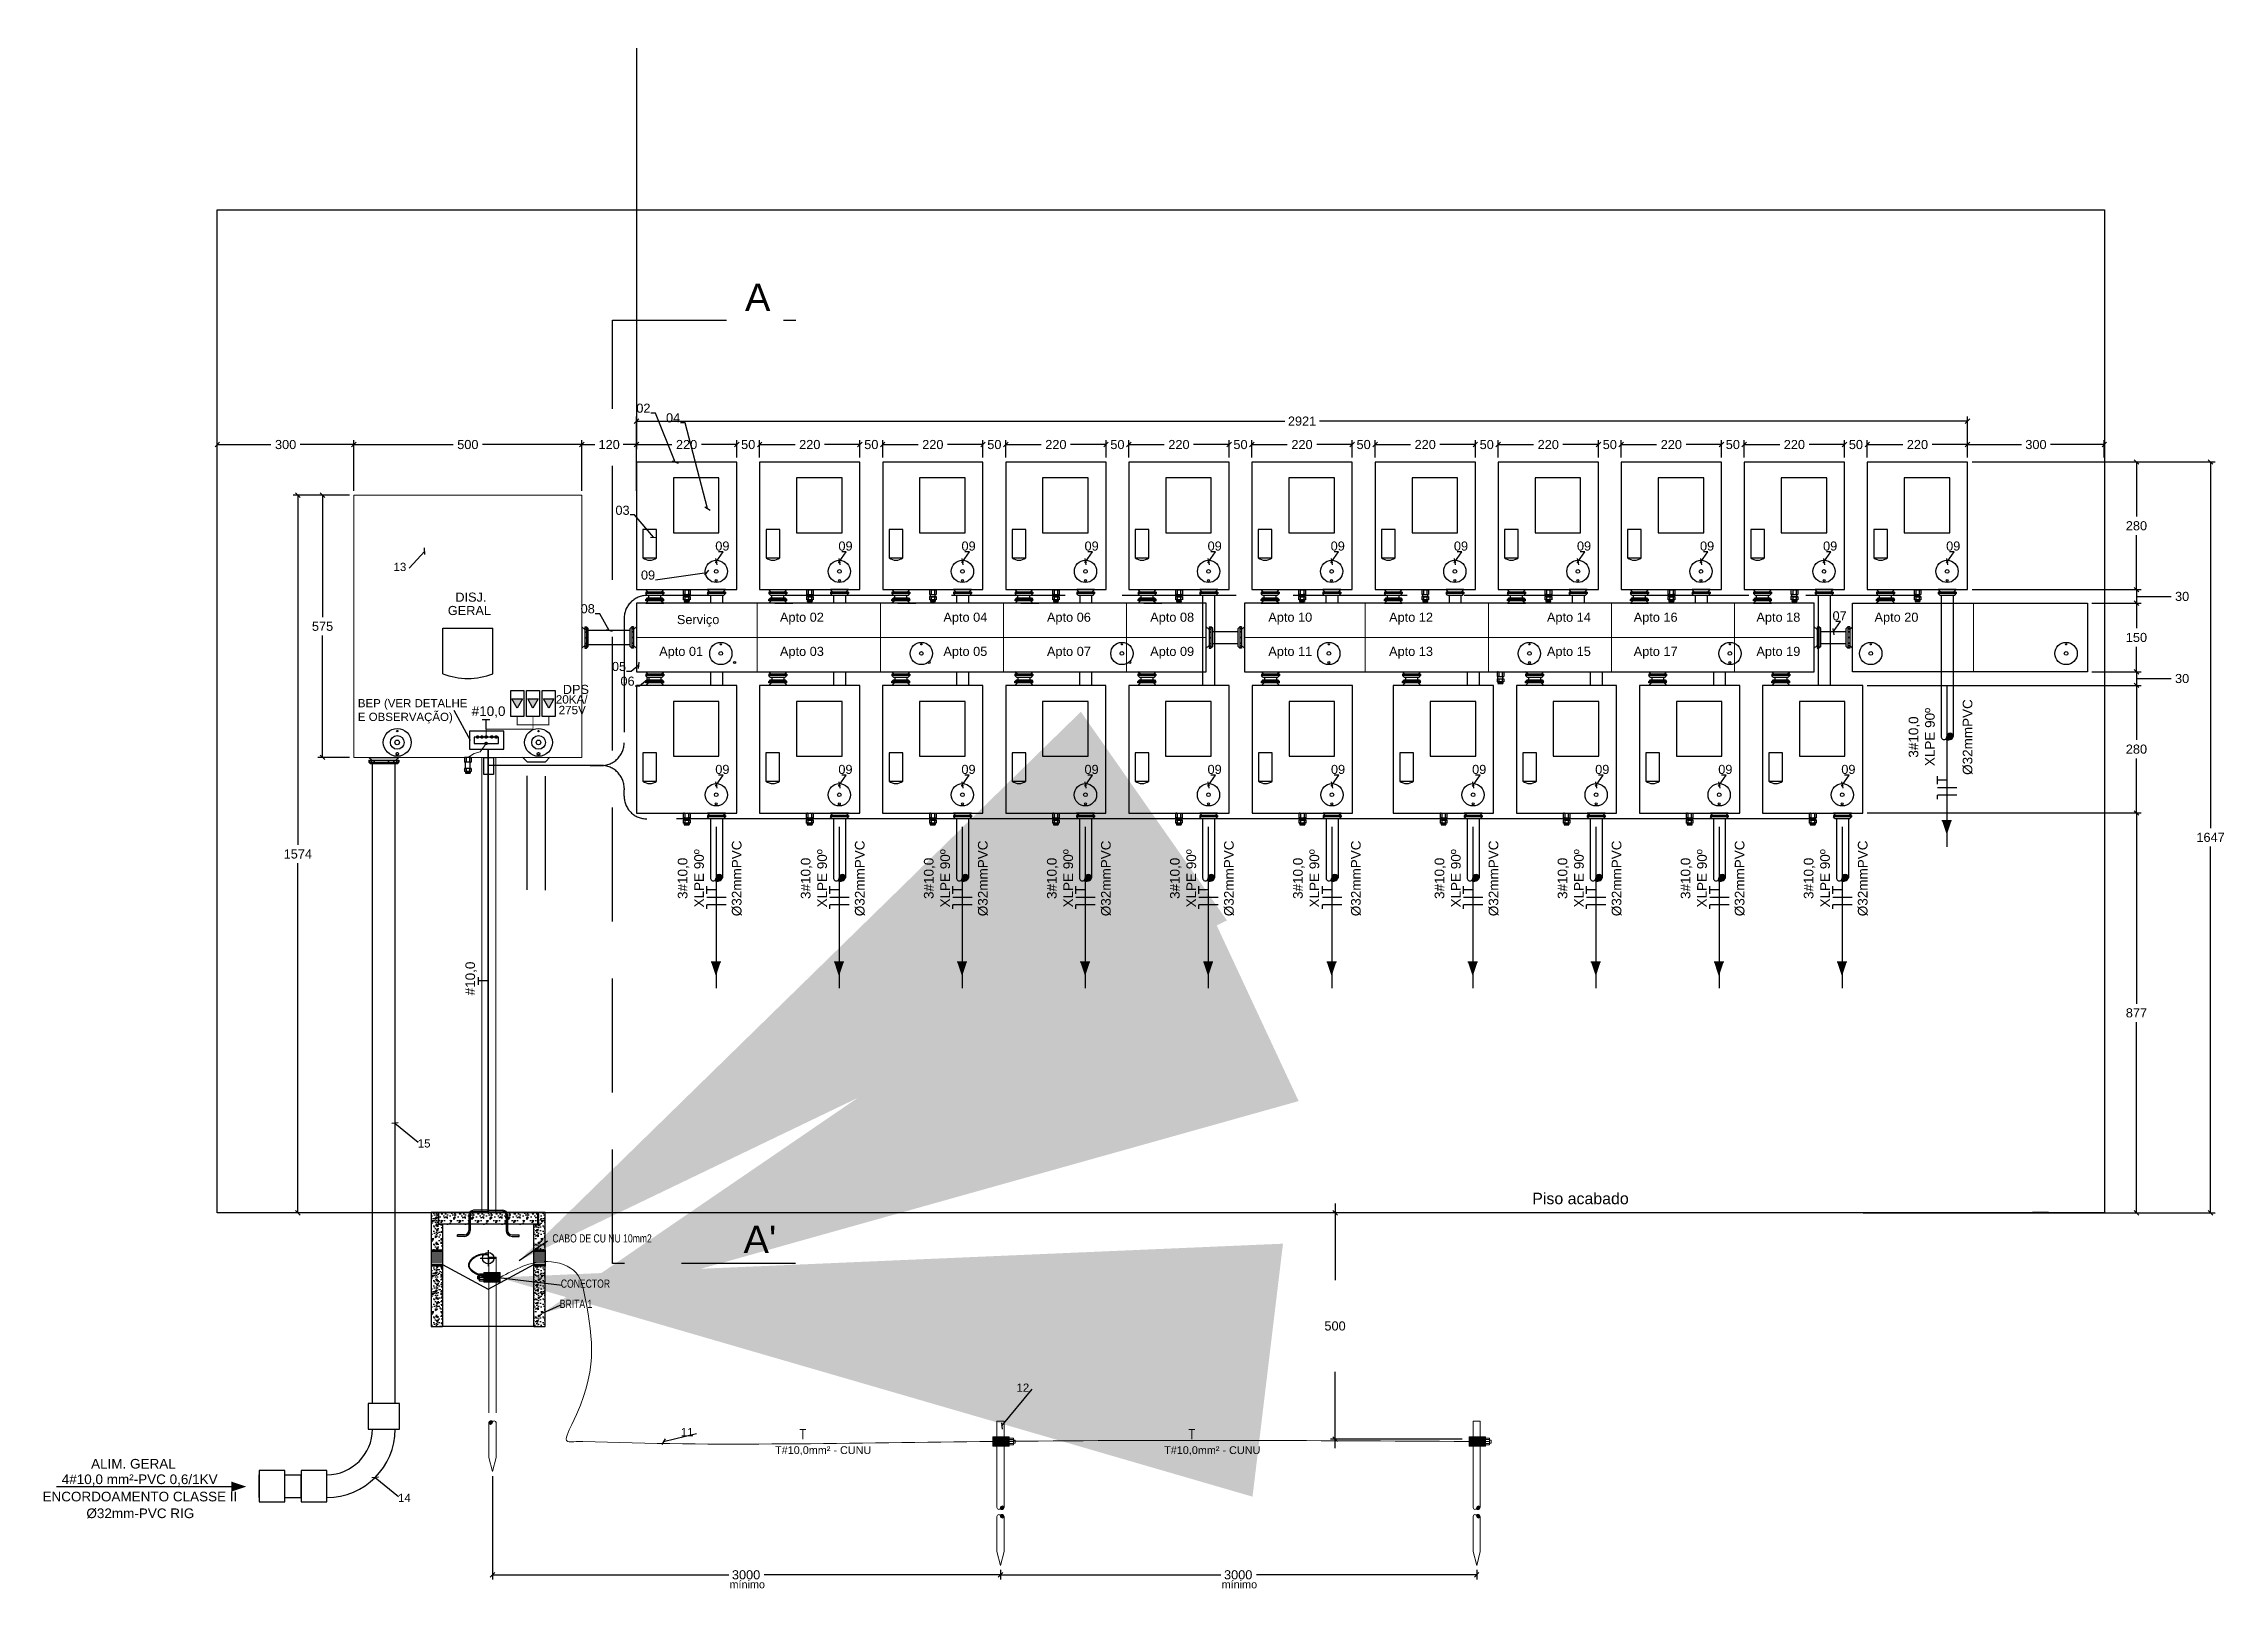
# Model space of a CAD drawing. Header units: millimetres. Extents: x 425 to 646, y 332 to 411.
# Drawn here: x 459.366 to 464.151, y 345.379 to 348.768 of the extents above; entities that cross this region are included whole.
import ezdxf
from ezdxf.enums import TextEntityAlignment as Align

# ---------------------------------------------------------------- set-up
doc = ezdxf.new("R2010")
doc.units = ezdxf.units.MM
doc.linetypes.add('Dashed', pattern=[0.75, 0.5, -0.25])
doc.linetypes.add('HIDDEN', pattern=[0.375, 0.25, -0.125])
for name, color, linetype in [('AGUA', 7, 'Continuous'), ('Alvenaria', 7, 'Continuous'), ('C04', 7, 'Continuous'), ('Cotas', 1, 'Continuous'), ('DETALHES', 6, 'Continuous'), ('DI-Textos_do_diagrama', 5, 'Continuous'), ('DIMENSIONAMENTO', 5, 'Continuous'), ('EL-Textos_condutos', 7, 'Continuous'), ('PARA-RAIOS', 240, 'Continuous'), ('QUADROS', 7, 'Continuous'), ('QUADROS_E_CAIXAS', 240, 'Continuous'), ('TXT', 7, 'Continuous')]:
    doc.layers.add(name, color=color, linetype=linetype)
doc.layers.add('EL-Condutos', color=8, linetype='Continuous', lineweight=30)
doc.layers.add('VP', color=1, linetype='Continuous', plot=False)
doc.styles.add('ARIAL', font='arial.ttf')
doc.dimstyles.new('10', dxfattribs={"dimtxt": 0.02, "dimasz": 0.01, "dimexe": 0.01, "dimexo": 0.01, "dimgap": 0.09, "dimtad": 0, "dimtih": 1, "dimtoh": 1, "dimdec": 0, "dimlfac": 1000, "dimzin": 0, "dimdsep": 46, "dimtxsty": 'ARIAL', "dimblk": 'OBLIQUE', "dimcen": 0, "dimdle": 0.02, "dimclrt": 7, "dimadec": 0, "dimazin": 0, "dimtfac": 1, "dimtdec": 0, "dimtofl": 0, "dimtmove": 0, "dimatfit": 3, "dimldrblk": 'OBLIQUE', "dimfxl": 0, "dimtolj": 1, "dimtzin": 0, "dimarcsym": 0})
doc.dimstyles.new('RICARDO-1-10', dxfattribs={"dimtxt": 0.02, "dimasz": 0.01, "dimexe": 0.01, "dimexo": 0.01, "dimgap": 0.01, "dimtad": 0, "dimtih": 1, "dimtoh": 1, "dimdec": 0, "dimlfac": 1000, "dimzin": 0, "dimdsep": 46, "dimtxsty": 'ARIAL', "dimblk": 'OBLIQUE', "dimcen": 0, "dimclrt": 4, "dimadec": 0, "dimazin": 0, "dimtfac": 1, "dimtdec": 0, "dimtofl": 0, "dimtmove": 0, "dimatfit": 3, "dimldrblk": 'CLOSEDBLANK', "dimfxl": 0, "dimtolj": 1, "dimtzin": 0, "dimarcsym": 0})
doc.dimstyles.get("Standard").update_dxf_attribs({"dimtxt": 0.18, "dimasz": 0.18, "dimexe": 0.18, "dimexo": 0.0625, "dimgap": 0.09, "dimtad": 0, "dimtih": 1, "dimtoh": 1, "dimdec": 4, "dimzin": 0, "dimdsep": 46, "dimtxsty": 'Standard', "dimcen": 0.09, "dimadec": 0, "dimazin": 0, "dimtfac": 1, "dimtdec": 4, "dimtofl": 0, "dimtmove": 0, "dimatfit": 3, "dimfxl": 0, "dimtolj": 1, "dimtzin": 0, "dimarcsym": 0})

msp = doc.modelspace()

# ---------------------------------------------------------------- texts
at = {"layer": 'Cotas', "color": 7, "linetype": 'Continuous', "lineweight": 0, "char_height": 0.02, "attachment_point": 9, "style": 'ARIAL'}
for s, insert in [('02', (460.69739, 347.95789)), ('04', (460.76255, 347.9367)), ('03', (460.6516, 347.7339)), ('09', (460.87069, 347.65545)), ('09', (461.14084, 347.65545)), ('09', (461.41084, 347.65545)), ('09', (461.68084, 347.65545)), ('09', (461.95084, 347.65545)), ('09', (462.22084, 347.65545)), ('09', (462.49121, 347.65545)), ('09', (462.76121, 347.65545)), ('09', (463.03121, 347.65545)), ('09', (463.30121, 347.65545)), ('09', (463.57121, 347.65545)), ('09', (460.70758, 347.59179)), ('08', (460.57525, 347.51789)), ('07', (463.32198, 347.50238)), ('05', (460.6439, 347.39125)), ('06', (460.66259, 347.35908)), ('09', (460.87069, 347.16545)), ('09', (461.14069, 347.16545)), ('09', (461.41069, 347.16545)), ('09', (461.68069, 347.16545)), ('09', (461.95069, 347.16545)), ('09', (462.22149, 347.16545)), ('09', (462.53121, 347.16545)), ('09', (462.80121, 347.16545)), ('09', (463.07121, 347.16545)), ('09', (463.34121, 347.16545))]:
    msp.add_mtext(s, dxfattribs=dict(at, insert=insert))
at = {"layer": 'Cotas', "color": 7, "linetype": 'Continuous', "char_height": 0.018, "attachment_point": 6, "style": 'ARIAL'}
for s, insert in [('13', (460.16166, 347.61982)), ('15', (460.21471, 346.35516)), ('12', (461.52843, 345.81944)), ('11', (460.79184, 345.7219)), ('14', (460.17134, 345.57766))]:
    msp.add_mtext(s, dxfattribs=dict(at, insert=insert))
at = {"layer": 'DI-Textos_do_diagrama', "style": 'ARIAL'}
for s, p in [('20KA/', (460.52453, 347.31468)), ('275V', (460.52574, 347.2914))]:
    msp.add_text(s, height=0.0183, dxfattribs=at).set_placement(p, align=Align.BOTTOM_CENTER)
at = {"layer": 'DI-Textos_do_diagrama', "linetype": 'Continuous', "style": 'ARIAL'}
for s, p in [('%%C32mmPVC', (463.60405, 347.24672)), ('3#10,0', (463.48544, 347.24672)), ('XLPE 90º', (463.52148, 347.24672)), ('XLPE 90º', (460.82089, 346.93672)), ('%%C32mmPVC', (460.90346, 346.93672)), ('XLPE 90º', (461.09089, 346.93672)), ('%%C32mmPVC', (461.17346, 346.93672)), ('XLPE 90º', (461.36089, 346.93672)), ('%%C32mmPVC', (461.44346, 346.93672)), ('XLPE 90º', (461.63089, 346.93672)), ('%%C32mmPVC', (461.71346, 346.93672)), ('XLPE 90º', (461.90089, 346.93672)), ('%%C32mmPVC', (461.98346, 346.93672)), ('XLPE 90º', (462.17089, 346.93672)), ('%%C32mmPVC', (462.26204, 346.93672)), ('XLPE 90º', (462.48141, 346.93672)), ('%%C32mmPVC', (462.56398, 346.93672)), ('XLPE 90º', (462.75141, 346.93672)), ('%%C32mmPVC', (462.83398, 346.93672)), ('XLPE 90º', (463.02141, 346.93672)), ('%%C32mmPVC', (463.10398, 346.93672)), ('XLPE 90º', (463.29141, 346.93672)), ('%%C32mmPVC', (463.37398, 346.93672)), ('3#10,0', (460.78485, 346.93672)), ('3#10,0', (461.05485, 346.93672)), ('3#10,0', (461.32485, 346.93672)), ('3#10,0', (461.59485, 346.93672)), ('3#10,0', (461.86485, 346.93672)), ('3#10,0', (462.13485, 346.93672)), ('3#10,0', (462.44536, 346.93672)), ('3#10,0', (462.71536, 346.93672)), ('3#10,0', (462.98536, 346.93672)), ('3#10,0', (463.25536, 346.93672)), ('#10,0', (460.31888, 346.7171))]:
    msp.add_text(s, height=0.02118, rotation=90, dxfattribs=at).set_placement(p, align=Align.BOTTOM_CENTER)
for s, p in [('#10,0', (460.34221, 347.28652)), ('4#10,0 mm²-PVC 0,6/1KV', (459.57666, 345.60154)), ('ENCORDOAMENTO CLASSE II', (459.5772, 345.5636)), ('%%C32mm-PVC RIG', (459.57816, 345.5269))]:
    msp.add_text(s, height=0.02118, dxfattribs=at).set_placement(p, align=Align.BOTTOM_CENTER)
for s, height, p in [('ALIM. GERAL', 0.02118, (459.47007, 345.63557)), ('T#10,0mm² - CUNU', 0.017, (460.97076, 345.66881)), ('T#10,0mm² - CUNU', 0.017, (461.8244, 345.66881)), ('mínimo', 0.017, (460.8708, 345.37428)), ('mínimo', 0.017, (461.95053, 345.37428))]:
    msp.add_text(s, height=height, dxfattribs=at).set_placement(p, align=Align.BOTTOM_LEFT)
at = {"layer": 'DIMENSIONAMENTO', "color": 7, "linetype": 'Continuous', "insert": (460.05544, 347.30325), "char_height": 0.018, "attachment_point": 4, "style": 'ARIAL'}
msp.add_mtext('BEP (VER DETALHE\\PE OBSERVAÇÃO)', dxfattribs=at)
at = {"layer": 'PARA-RAIOS', "color": 7, "style": 'ARIAL', "width": 0.75}
for s, p in [('CABO DE CU NU 10mm2', (460.48229, 346.13796)), ('CONECTOR', (460.50075, 346.03864)), ('BRITA 1', (460.49843, 345.99432))]:
    msp.add_text(s, height=0.018, dxfattribs=at).set_placement(p)
at = {"layer": 'QUADROS_E_CAIXAS', "color": 7, "style": 'ARIAL'}
for s, height, p in [('A', 0.06, (460.9047, 348.18129)), ('DISJ.', 0.02, (460.26929, 347.54363)), ('GERAL', 0.02, (460.25278, 347.51433)), ('Serviço', 0.02, (460.75537, 347.49451)), ('Apto 02', 0.02, (460.98153, 347.49964)), ('Apto 04', 0.02, (461.34009, 347.49964)), ('Apto 06', 0.02, (461.56732, 347.49964)), ('Apto 08', 0.02, (461.79388, 347.49964)), ('Apto 10', 0.02, (462.05296, 347.49964)), ('Apto 12', 0.02, (462.31796, 347.49964)), ('Apto 14', 0.02, (462.66434, 347.49964)), ('Apto 16', 0.02, (462.85465, 347.49964)), ('Apto 18', 0.02, (463.12393, 347.49964)), ('Apto 20', 0.02, (463.38301, 347.49964)), ('Apto 01', 0.02, (460.71653, 347.42464)), ('Apto 03', 0.02, (460.98153, 347.42464)), ('Apto 05', 0.02, (461.34009, 347.42464)), ('Apto 07', 0.02, (461.56732, 347.42464)), ('Apto 09', 0.02, (461.79388, 347.42464)), ('Apto 11', 0.02, (462.05296, 347.42464)), ('Apto 13', 0.02, (462.31796, 347.42464)), ('Apto 15', 0.02, (462.66434, 347.42464)), ('Apto 17', 0.02, (462.85465, 347.42464)), ('Apto 19', 0.02, (463.12393, 347.42464)), ('DPS', 0.02, (460.50502, 347.34126)), ("A'", 0.06, (460.90154, 346.1147))]:
    msp.add_text(s, height=height, dxfattribs=at).set_placement(p)
at = {"layer": 'QUADROS_E_CAIXAS', "insert": (462.84375, 346.23429), "char_height": 0.025, "attachment_point": 6, "style": 'ARIAL'}
msp.add_mtext('\\A1;\\C7;Piso acabado', dxfattribs=at)
at = {"layer": 'TXT', "style": 'ARIAL'}
for p in [(460.87607, 345.39895), (461.95579, 345.39895)]:
    msp.add_text('3000', height=0.02, dxfattribs=at).set_placement(p)

# ---------------------------------------------------------------- blocks, each defined once
blk = doc.blocks.new('_Oblique')
at = {"color": 0, "linetype": 'ByBlock', "lineweight": -2}
blk.add_line((-0.5, -0.5), (0.5, 0.5), dxfattribs=at)
blk = doc.blocks.new('*D67')
at = {"layer": 'Cotas', "color": 0, "linetype": 'Continuous', "lineweight": -2, "transparency": 16777216}
for p, q in [((462.1994, 346.2231), (462.1994, 346.055)), ((462.4224, 346.2031), (462.1894, 346.2031)), ((462.1994, 345.6864), (462.1994, 345.8545)), ((462.4783, 345.7064), (462.1894, 345.7064))]:
    blk.add_line(p, q, dxfattribs=at)
at = {"layer": 'DEFPOINTS', "color": 0, "linetype": 'Continuous', "transparency": 16777216}
for p in [(462.4324, 346.2031), (462.1994, 345.7064), (462.4883, 345.7064)]:
    blk.add_point(p, dxfattribs=at)
at = {"layer": 'Cotas', "color": 0, "linetype": 'Continuous', "lineweight": -2, "transparency": 16777216, "xscale": 0.01, "yscale": 0.01, "zscale": 0.01}
for p, rotation in [((462.1994, 346.2031), 90), ((462.1994, 345.7064), 270)]:
    blk.add_blockref('_Oblique', p, dxfattribs=dict(at, rotation=rotation))
at = {"layer": 'Cotas', "color": 7, "linetype": 'Continuous', "lineweight": 0, "transparency": 16777216, "insert": (462.1994, 345.9547), "char_height": 0.02, "attachment_point": 5, "style": 'ARIAL'}
blk.add_mtext('\\A1;500', dxfattribs=at)
blk = doc.blocks.new('*D68')
at = {"layer": 'DEFPOINTS', "color": 0, "transparency": 16777216}
for p in [(463.3172, 347.8501), (463.3672, 347.8883), (463.3672, 347.8501)]:
    blk.add_point(p, dxfattribs=at)
at = {"layer": 'TXT', "color": 0, "lineweight": -2, "transparency": 16777216}
for p, q in [((463.3172, 347.8601), (463.3172, 347.8983)), ((463.3672, 347.8601), (463.3672, 347.8983)), ((463.3172, 347.8883), (463.3072, 347.8883)), ((463.3672, 347.8883), (463.3772, 347.8883))]:
    blk.add_line(p, q, dxfattribs=at)
at = {"layer": 'TXT', "color": 0, "lineweight": -2, "transparency": 16777216, "xscale": 0.01, "yscale": 0.01, "zscale": 0.01}
blk.add_blockref('_Oblique', (463.3172, 347.8883), dxfattribs=at)
at = {"layer": 'TXT', "color": 0, "lineweight": -2, "transparency": 16777216, "xscale": 0.01, "yscale": 0.01, "zscale": 0.01, "rotation": 180}
blk.add_blockref('_Oblique', (463.3672, 347.8883), dxfattribs=at)
at = {"layer": 'TXT', "color": 4, "transparency": 16777216, "insert": (463.3422, 347.8883), "char_height": 0.02, "attachment_point": 5, "style": 'ARIAL'}
blk.add_mtext('\\A1;50', dxfattribs=at)
blk = doc.blocks.new('_ClosedBlank')
at = {"color": 0, "linetype": 'ByBlock', "lineweight": -2}
for p, q in [((-1, 0.17), (0, 0)), ((-1, 0.17), (-1, -0.17)), ((0, 0), (-1, -0.17))]:
    blk.add_line(p, q, dxfattribs=at)
blk = doc.blocks.new('*D69')
at = {"layer": 'DEFPOINTS', "color": 0, "transparency": 16777216}
for p in [(463.3672, 347.8501), (463.5872, 347.8883), (463.5872, 347.8501)]:
    blk.add_point(p, dxfattribs=at)
at = {"layer": 'TXT', "color": 0, "lineweight": -2, "transparency": 16777216}
for p, q in [((463.3672, 347.8601), (463.3672, 347.8983)), ((463.5872, 347.8601), (463.5872, 347.8983)), ((463.3672, 347.8883), (463.445, 347.8883)), ((463.5872, 347.8883), (463.5095, 347.8883))]:
    blk.add_line(p, q, dxfattribs=at)
at = {"layer": 'TXT', "color": 0, "lineweight": -2, "transparency": 16777216, "xscale": 0.01, "yscale": 0.01, "zscale": 0.01, "rotation": 180}
blk.add_blockref('_Oblique', (463.3672, 347.8883), dxfattribs=at)
at = {"layer": 'TXT', "color": 0, "lineweight": -2, "transparency": 16777216, "xscale": 0.01, "yscale": 0.01, "zscale": 0.01}
blk.add_blockref('_Oblique', (463.5872, 347.8883), dxfattribs=at)
at = {"layer": 'TXT', "color": 4, "transparency": 16777216, "insert": (463.4772, 347.8883), "char_height": 0.02, "attachment_point": 5, "style": 'ARIAL'}
blk.add_mtext('\\A1;220', dxfattribs=at)
blk = doc.blocks.new('*D70')
at = {"layer": 'DEFPOINTS', "color": 0, "transparency": 16777216}
for p in [(460.0467, 347.8883), (460.0467, 347.7771), (460.5467, 347.7771)]:
    blk.add_point(p, dxfattribs=at)
at = {"layer": 'TXT', "color": 0, "lineweight": -2, "transparency": 16777216}
for p, q in [((460.0467, 347.7871), (460.0467, 347.8983)), ((460.5467, 347.7871), (460.5467, 347.8983)), ((460.0467, 347.8883), (460.2647, 347.8883)), ((460.5467, 347.8883), (460.3288, 347.8883))]:
    blk.add_line(p, q, dxfattribs=at)
at = {"layer": 'TXT', "color": 0, "lineweight": -2, "transparency": 16777216, "xscale": 0.01, "yscale": 0.01, "zscale": 0.01, "rotation": 180}
blk.add_blockref('_Oblique', (460.0467, 347.8883), dxfattribs=at)
at = {"layer": 'TXT', "color": 0, "lineweight": -2, "transparency": 16777216, "xscale": 0.01, "yscale": 0.01, "zscale": 0.01}
blk.add_blockref('_Oblique', (460.5467, 347.8883), dxfattribs=at)
at = {"layer": 'TXT', "color": 4, "transparency": 16777216, "insert": (460.2967, 347.8883), "char_height": 0.02, "attachment_point": 5, "style": 'ARIAL'}
blk.add_mtext('\\A1;500', dxfattribs=at)
blk = doc.blocks.new('*D71')
at = {"layer": 'DEFPOINTS', "color": 0, "transparency": 16777216}
for p in [(460.0467, 347.7771), (459.9779, 347.2021), (460.0467, 347.2021)]:
    blk.add_point(p, dxfattribs=at)
at = {"layer": 'TXT', "color": 0, "lineweight": -2, "transparency": 16777216}
for p, q in [((460.0367, 347.7771), (459.9679, 347.7771)), ((459.9779, 347.7771), (459.9779, 347.5097)), ((459.9779, 347.2021), (459.9779, 347.4694)), ((460.0367, 347.2021), (459.9679, 347.2021))]:
    blk.add_line(p, q, dxfattribs=at)
at = {"layer": 'TXT', "color": 0, "lineweight": -2, "transparency": 16777216, "xscale": 0.01, "yscale": 0.01, "zscale": 0.01}
for p, rotation in [((459.9779, 347.7771), 90), ((459.9779, 347.2021), 270)]:
    blk.add_blockref('_Oblique', p, dxfattribs=dict(at, rotation=rotation))
at = {"layer": 'TXT', "color": 4, "transparency": 16777216, "insert": (459.9779, 347.4896), "char_height": 0.02, "attachment_point": 5, "style": 'ARIAL'}
blk.add_mtext('\\A1;575', dxfattribs=at)
blk = doc.blocks.new('*D72')
at = {"layer": 'DEFPOINTS', "color": 0, "transparency": 16777216}
for p in [(460.0467, 347.7771), (459.9237, 346.2031), (460.0467, 346.2031)]:
    blk.add_point(p, dxfattribs=at)
at = {"layer": 'TXT', "color": 0, "lineweight": -2, "transparency": 16777216}
for p, q in [((460.0367, 347.7771), (459.9137, 347.7771)), ((459.9237, 347.7771), (459.9237, 347.0103)), ((459.9237, 346.2031), (459.9237, 346.9698)), ((460.0367, 346.2031), (459.9137, 346.2031))]:
    blk.add_line(p, q, dxfattribs=at)
at = {"layer": 'TXT', "color": 0, "lineweight": -2, "transparency": 16777216, "xscale": 0.01, "yscale": 0.01, "zscale": 0.01}
for p, rotation in [((459.9237, 347.7771), 90), ((459.9237, 346.2031), 270)]:
    blk.add_blockref('_Oblique', p, dxfattribs=dict(at, rotation=rotation))
at = {"layer": 'TXT', "color": 4, "transparency": 16777216, "insert": (459.9237, 346.9901), "char_height": 0.02, "attachment_point": 5, "style": 'ARIAL'}
blk.add_mtext('\\A1;1574', dxfattribs=at)
blk = doc.blocks.new('*D73')
at = {"layer": 'DEFPOINTS', "color": 0, "transparency": 16777216}
for p in [(460.6667, 347.8883), (460.5467, 347.7771), (460.6667, 347.7771)]:
    blk.add_point(p, dxfattribs=at)
at = {"layer": 'TXT', "color": 0, "lineweight": -2, "transparency": 16777216}
for p, q in [((460.5467, 347.7871), (460.5467, 347.8983)), ((460.6667, 347.7871), (460.6667, 347.8983)), ((460.5467, 347.8883), (460.5756, 347.8883)), ((460.6667, 347.8883), (460.6378, 347.8883))]:
    blk.add_line(p, q, dxfattribs=at)
at = {"layer": 'TXT', "color": 0, "lineweight": -2, "transparency": 16777216, "xscale": 0.01, "yscale": 0.01, "zscale": 0.01, "rotation": 180}
blk.add_blockref('_Oblique', (460.5467, 347.8883), dxfattribs=at)
at = {"layer": 'TXT', "color": 0, "lineweight": -2, "transparency": 16777216, "xscale": 0.01, "yscale": 0.01, "zscale": 0.01}
blk.add_blockref('_Oblique', (460.6667, 347.8883), dxfattribs=at)
at = {"layer": 'TXT', "color": 4, "transparency": 16777216, "insert": (460.6067, 347.8883), "char_height": 0.02, "attachment_point": 5, "style": 'ARIAL'}
blk.add_mtext('\\A1;120', dxfattribs=at)
blk = doc.blocks.new('*D74')
at = {"layer": 'DEFPOINTS', "color": 0, "transparency": 16777216}
for p in [(460.6667, 348.7679), (460.8867, 347.8883), (460.8867, 347.8501)]:
    blk.add_point(p, dxfattribs=at)
at = {"layer": 'TXT', "color": 0, "lineweight": -2, "transparency": 16777216}
for p, q in [((460.6667, 348.7579), (460.6667, 347.8783)), ((460.8867, 347.8601), (460.8867, 347.8983)), ((460.6667, 347.8883), (460.7445, 347.8883)), ((460.8867, 347.8883), (460.809, 347.8883))]:
    blk.add_line(p, q, dxfattribs=at)
at = {"layer": 'TXT', "color": 0, "lineweight": -2, "transparency": 16777216, "xscale": 0.01, "yscale": 0.01, "zscale": 0.01, "rotation": 180}
blk.add_blockref('_Oblique', (460.6667, 347.8883), dxfattribs=at)
at = {"layer": 'TXT', "color": 0, "lineweight": -2, "transparency": 16777216, "xscale": 0.01, "yscale": 0.01, "zscale": 0.01}
blk.add_blockref('_Oblique', (460.8867, 347.8883), dxfattribs=at)
at = {"layer": 'TXT', "color": 4, "transparency": 16777216, "insert": (460.7767, 347.8883), "char_height": 0.02, "attachment_point": 5, "style": 'ARIAL'}
blk.add_mtext('\\A1;220', dxfattribs=at)
blk = doc.blocks.new('*D75')
at = {"layer": 'DEFPOINTS', "color": 0, "transparency": 16777216}
for p in [(460.8867, 347.8501), (460.9369, 347.8883), (460.9369, 347.8501)]:
    blk.add_point(p, dxfattribs=at)
at = {"layer": 'TXT', "color": 0, "lineweight": -2, "transparency": 16777216}
for p, q in [((460.8867, 347.8601), (460.8867, 347.8983)), ((460.9369, 347.8601), (460.9369, 347.8983)), ((460.8867, 347.8883), (460.8767, 347.8883)), ((460.9369, 347.8883), (460.9469, 347.8883))]:
    blk.add_line(p, q, dxfattribs=at)
at = {"layer": 'TXT', "color": 0, "lineweight": -2, "transparency": 16777216, "xscale": 0.01, "yscale": 0.01, "zscale": 0.01}
blk.add_blockref('_Oblique', (460.8867, 347.8883), dxfattribs=at)
at = {"layer": 'TXT', "color": 0, "lineweight": -2, "transparency": 16777216, "xscale": 0.01, "yscale": 0.01, "zscale": 0.01, "rotation": 180}
blk.add_blockref('_Oblique', (460.9369, 347.8883), dxfattribs=at)
at = {"layer": 'TXT', "color": 4, "transparency": 16777216, "insert": (460.9118, 347.8883), "char_height": 0.02, "attachment_point": 5, "style": 'ARIAL'}
blk.add_mtext('\\A1;50', dxfattribs=at)
blk = doc.blocks.new('*D76')
at = {"layer": 'DEFPOINTS', "color": 0, "transparency": 16777216}
for p in [(460.9369, 347.8501), (461.1569, 347.8883), (461.1569, 347.8501)]:
    blk.add_point(p, dxfattribs=at)
at = {"layer": 'TXT', "color": 0, "lineweight": -2, "transparency": 16777216}
for p, q in [((460.9369, 347.8601), (460.9369, 347.8983)), ((461.1569, 347.8601), (461.1569, 347.8983)), ((460.9369, 347.8883), (461.0146, 347.8883)), ((461.1569, 347.8883), (461.0791, 347.8883))]:
    blk.add_line(p, q, dxfattribs=at)
at = {"layer": 'TXT', "color": 0, "lineweight": -2, "transparency": 16777216, "xscale": 0.01, "yscale": 0.01, "zscale": 0.01, "rotation": 180}
blk.add_blockref('_Oblique', (460.9369, 347.8883), dxfattribs=at)
at = {"layer": 'TXT', "color": 0, "lineweight": -2, "transparency": 16777216, "xscale": 0.01, "yscale": 0.01, "zscale": 0.01}
blk.add_blockref('_Oblique', (461.1569, 347.8883), dxfattribs=at)
at = {"layer": 'TXT', "color": 4, "transparency": 16777216, "insert": (461.0469, 347.8883), "char_height": 0.02, "attachment_point": 5, "style": 'ARIAL'}
blk.add_mtext('\\A1;220', dxfattribs=at)
blk = doc.blocks.new('*D77')
at = {"layer": 'DEFPOINTS', "color": 0, "transparency": 16777216}
for p in [(461.1569, 347.8501), (461.2069, 347.8883), (461.2069, 347.8501)]:
    blk.add_point(p, dxfattribs=at)
at = {"layer": 'TXT', "color": 0, "lineweight": -2, "transparency": 16777216}
for p, q in [((461.1569, 347.8601), (461.1569, 347.8983)), ((461.2069, 347.8601), (461.2069, 347.8983)), ((461.1569, 347.8883), (461.1469, 347.8883)), ((461.2069, 347.8883), (461.2169, 347.8883))]:
    blk.add_line(p, q, dxfattribs=at)
at = {"layer": 'TXT', "color": 0, "lineweight": -2, "transparency": 16777216, "xscale": 0.01, "yscale": 0.01, "zscale": 0.01}
blk.add_blockref('_Oblique', (461.1569, 347.8883), dxfattribs=at)
at = {"layer": 'TXT', "color": 0, "lineweight": -2, "transparency": 16777216, "xscale": 0.01, "yscale": 0.01, "zscale": 0.01, "rotation": 180}
blk.add_blockref('_Oblique', (461.2069, 347.8883), dxfattribs=at)
at = {"layer": 'TXT', "color": 4, "transparency": 16777216, "insert": (461.1819, 347.8883), "char_height": 0.02, "attachment_point": 5, "style": 'ARIAL'}
blk.add_mtext('\\A1;50', dxfattribs=at)
blk = doc.blocks.new('*D78')
at = {"layer": 'DEFPOINTS', "color": 0, "transparency": 16777216}
for p in [(461.2069, 347.8501), (461.4269, 347.8883), (461.4269, 347.8501)]:
    blk.add_point(p, dxfattribs=at)
at = {"layer": 'TXT', "color": 0, "lineweight": -2, "transparency": 16777216}
for p, q in [((461.2069, 347.8601), (461.2069, 347.8983)), ((461.4269, 347.8601), (461.4269, 347.8983)), ((461.2069, 347.8883), (461.2846, 347.8883)), ((461.4269, 347.8883), (461.3491, 347.8883))]:
    blk.add_line(p, q, dxfattribs=at)
at = {"layer": 'TXT', "color": 0, "lineweight": -2, "transparency": 16777216, "xscale": 0.01, "yscale": 0.01, "zscale": 0.01, "rotation": 180}
blk.add_blockref('_Oblique', (461.2069, 347.8883), dxfattribs=at)
at = {"layer": 'TXT', "color": 0, "lineweight": -2, "transparency": 16777216, "xscale": 0.01, "yscale": 0.01, "zscale": 0.01}
blk.add_blockref('_Oblique', (461.4269, 347.8883), dxfattribs=at)
at = {"layer": 'TXT', "color": 4, "transparency": 16777216, "insert": (461.3169, 347.8883), "char_height": 0.02, "attachment_point": 5, "style": 'ARIAL'}
blk.add_mtext('\\A1;220', dxfattribs=at)
blk = doc.blocks.new('*D79')
at = {"layer": 'DEFPOINTS', "color": 0, "transparency": 16777216}
for p in [(461.4269, 347.8501), (461.4769, 347.8883), (461.4769, 347.8501)]:
    blk.add_point(p, dxfattribs=at)
at = {"layer": 'TXT', "color": 0, "lineweight": -2, "transparency": 16777216}
for p, q in [((461.4269, 347.8601), (461.4269, 347.8983)), ((461.4769, 347.8601), (461.4769, 347.8983)), ((461.4269, 347.8883), (461.4169, 347.8883)), ((461.4769, 347.8883), (461.4869, 347.8883))]:
    blk.add_line(p, q, dxfattribs=at)
at = {"layer": 'TXT', "color": 0, "lineweight": -2, "transparency": 16777216, "xscale": 0.01, "yscale": 0.01, "zscale": 0.01}
blk.add_blockref('_Oblique', (461.4269, 347.8883), dxfattribs=at)
at = {"layer": 'TXT', "color": 0, "lineweight": -2, "transparency": 16777216, "xscale": 0.01, "yscale": 0.01, "zscale": 0.01, "rotation": 180}
blk.add_blockref('_Oblique', (461.4769, 347.8883), dxfattribs=at)
at = {"layer": 'TXT', "color": 4, "transparency": 16777216, "insert": (461.4519, 347.8883), "char_height": 0.02, "attachment_point": 5, "style": 'ARIAL'}
blk.add_mtext('\\A1;50', dxfattribs=at)
blk = doc.blocks.new('*D80')
at = {"layer": 'DEFPOINTS', "color": 0, "transparency": 16777216}
for p in [(461.4769, 347.8501), (461.6969, 347.8883), (461.6969, 347.8501)]:
    blk.add_point(p, dxfattribs=at)
at = {"layer": 'TXT', "color": 0, "lineweight": -2, "transparency": 16777216}
for p, q in [((461.4769, 347.8601), (461.4769, 347.8983)), ((461.6969, 347.8601), (461.6969, 347.8983)), ((461.4769, 347.8883), (461.5546, 347.8883)), ((461.6969, 347.8883), (461.6191, 347.8883))]:
    blk.add_line(p, q, dxfattribs=at)
at = {"layer": 'TXT', "color": 0, "lineweight": -2, "transparency": 16777216, "xscale": 0.01, "yscale": 0.01, "zscale": 0.01, "rotation": 180}
blk.add_blockref('_Oblique', (461.4769, 347.8883), dxfattribs=at)
at = {"layer": 'TXT', "color": 0, "lineweight": -2, "transparency": 16777216, "xscale": 0.01, "yscale": 0.01, "zscale": 0.01}
blk.add_blockref('_Oblique', (461.6969, 347.8883), dxfattribs=at)
at = {"layer": 'TXT', "color": 4, "transparency": 16777216, "insert": (461.5869, 347.8883), "char_height": 0.02, "attachment_point": 5, "style": 'ARIAL'}
blk.add_mtext('\\A1;220', dxfattribs=at)
blk = doc.blocks.new('*D81')
at = {"layer": 'DEFPOINTS', "color": 0, "transparency": 16777216}
for p in [(461.6969, 347.8501), (461.7469, 347.8883), (461.7469, 347.8501)]:
    blk.add_point(p, dxfattribs=at)
at = {"layer": 'TXT', "color": 0, "lineweight": -2, "transparency": 16777216}
for p, q in [((461.6969, 347.8601), (461.6969, 347.8983)), ((461.7469, 347.8601), (461.7469, 347.8983)), ((461.6969, 347.8883), (461.6869, 347.8883)), ((461.7469, 347.8883), (461.7569, 347.8883))]:
    blk.add_line(p, q, dxfattribs=at)
at = {"layer": 'TXT', "color": 0, "lineweight": -2, "transparency": 16777216, "xscale": 0.01, "yscale": 0.01, "zscale": 0.01}
blk.add_blockref('_Oblique', (461.6969, 347.8883), dxfattribs=at)
at = {"layer": 'TXT', "color": 0, "lineweight": -2, "transparency": 16777216, "xscale": 0.01, "yscale": 0.01, "zscale": 0.01, "rotation": 180}
blk.add_blockref('_Oblique', (461.7469, 347.8883), dxfattribs=at)
at = {"layer": 'TXT', "color": 4, "transparency": 16777216, "insert": (461.7219, 347.8883), "char_height": 0.02, "attachment_point": 5, "style": 'ARIAL'}
blk.add_mtext('\\A1;50', dxfattribs=at)
blk = doc.blocks.new('*D82')
at = {"layer": 'DEFPOINTS', "color": 0, "transparency": 16777216}
for p in [(461.7469, 347.8501), (461.9669, 347.8883), (461.9669, 347.8501)]:
    blk.add_point(p, dxfattribs=at)
at = {"layer": 'TXT', "color": 0, "lineweight": -2, "transparency": 16777216}
for p, q in [((461.7469, 347.8601), (461.7469, 347.8983)), ((461.9669, 347.8601), (461.9669, 347.8983)), ((461.7469, 347.8883), (461.8246, 347.8883)), ((461.9669, 347.8883), (461.8891, 347.8883))]:
    blk.add_line(p, q, dxfattribs=at)
at = {"layer": 'TXT', "color": 0, "lineweight": -2, "transparency": 16777216, "xscale": 0.01, "yscale": 0.01, "zscale": 0.01, "rotation": 180}
blk.add_blockref('_Oblique', (461.7469, 347.8883), dxfattribs=at)
at = {"layer": 'TXT', "color": 0, "lineweight": -2, "transparency": 16777216, "xscale": 0.01, "yscale": 0.01, "zscale": 0.01}
blk.add_blockref('_Oblique', (461.9669, 347.8883), dxfattribs=at)
at = {"layer": 'TXT', "color": 4, "transparency": 16777216, "insert": (461.8569, 347.8883), "char_height": 0.02, "attachment_point": 5, "style": 'ARIAL'}
blk.add_mtext('\\A1;220', dxfattribs=at)
blk = doc.blocks.new('*D83')
at = {"layer": 'DEFPOINTS', "color": 0, "transparency": 16777216}
for p in [(461.9669, 347.8501), (462.0169, 347.8883), (462.0169, 347.8501)]:
    blk.add_point(p, dxfattribs=at)
at = {"layer": 'TXT', "color": 0, "lineweight": -2, "transparency": 16777216}
for p, q in [((461.9669, 347.8601), (461.9669, 347.8983)), ((462.0169, 347.8601), (462.0169, 347.8983)), ((461.9669, 347.8883), (461.9569, 347.8883)), ((462.0169, 347.8883), (462.0269, 347.8883))]:
    blk.add_line(p, q, dxfattribs=at)
at = {"layer": 'TXT', "color": 0, "lineweight": -2, "transparency": 16777216, "xscale": 0.01, "yscale": 0.01, "zscale": 0.01}
blk.add_blockref('_Oblique', (461.9669, 347.8883), dxfattribs=at)
at = {"layer": 'TXT', "color": 0, "lineweight": -2, "transparency": 16777216, "xscale": 0.01, "yscale": 0.01, "zscale": 0.01, "rotation": 180}
blk.add_blockref('_Oblique', (462.0169, 347.8883), dxfattribs=at)
at = {"layer": 'TXT', "color": 4, "transparency": 16777216, "insert": (461.9919, 347.8883), "char_height": 0.02, "attachment_point": 5, "style": 'ARIAL'}
blk.add_mtext('\\A1;50', dxfattribs=at)
blk = doc.blocks.new('*D84')
at = {"layer": 'DEFPOINTS', "color": 0, "transparency": 16777216}
for p in [(462.0169, 347.8501), (462.2369, 347.8883), (462.2369, 347.8501)]:
    blk.add_point(p, dxfattribs=at)
at = {"layer": 'TXT', "color": 0, "lineweight": -2, "transparency": 16777216}
for p, q in [((462.0169, 347.8601), (462.0169, 347.8983)), ((462.2369, 347.8601), (462.2369, 347.8983)), ((462.0169, 347.8883), (462.0946, 347.8883)), ((462.2369, 347.8883), (462.1591, 347.8883))]:
    blk.add_line(p, q, dxfattribs=at)
at = {"layer": 'TXT', "color": 0, "lineweight": -2, "transparency": 16777216, "xscale": 0.01, "yscale": 0.01, "zscale": 0.01, "rotation": 180}
blk.add_blockref('_Oblique', (462.0169, 347.8883), dxfattribs=at)
at = {"layer": 'TXT', "color": 0, "lineweight": -2, "transparency": 16777216, "xscale": 0.01, "yscale": 0.01, "zscale": 0.01}
blk.add_blockref('_Oblique', (462.2369, 347.8883), dxfattribs=at)
at = {"layer": 'TXT', "color": 4, "transparency": 16777216, "insert": (462.1269, 347.8883), "char_height": 0.02, "attachment_point": 5, "style": 'ARIAL'}
blk.add_mtext('\\A1;220', dxfattribs=at)
blk = doc.blocks.new('*D85')
at = {"layer": 'DEFPOINTS', "color": 0, "transparency": 16777216}
for p in [(462.2369, 347.8501), (462.2872, 347.8883), (462.2872, 347.8501)]:
    blk.add_point(p, dxfattribs=at)
at = {"layer": 'TXT', "color": 0, "lineweight": -2, "transparency": 16777216}
for p, q in [((462.2369, 347.8601), (462.2369, 347.8983)), ((462.2872, 347.8601), (462.2872, 347.8983)), ((462.2369, 347.8883), (462.2269, 347.8883)), ((462.2872, 347.8883), (462.2972, 347.8883))]:
    blk.add_line(p, q, dxfattribs=at)
at = {"layer": 'TXT', "color": 0, "lineweight": -2, "transparency": 16777216, "xscale": 0.01, "yscale": 0.01, "zscale": 0.01}
blk.add_blockref('_Oblique', (462.2369, 347.8883), dxfattribs=at)
at = {"layer": 'TXT', "color": 0, "lineweight": -2, "transparency": 16777216, "xscale": 0.01, "yscale": 0.01, "zscale": 0.01, "rotation": 180}
blk.add_blockref('_Oblique', (462.2872, 347.8883), dxfattribs=at)
at = {"layer": 'TXT', "color": 4, "transparency": 16777216, "insert": (462.2621, 347.8883), "char_height": 0.02, "attachment_point": 5, "style": 'ARIAL'}
blk.add_mtext('\\A1;50', dxfattribs=at)
blk = doc.blocks.new('*D86')
at = {"layer": 'DEFPOINTS', "color": 0, "transparency": 16777216}
for p in [(462.2872, 347.8501), (462.5072, 347.8883), (462.5072, 347.8501)]:
    blk.add_point(p, dxfattribs=at)
at = {"layer": 'TXT', "color": 0, "lineweight": -2, "transparency": 16777216}
for p, q in [((462.2872, 347.8601), (462.2872, 347.8983)), ((462.5072, 347.8601), (462.5072, 347.8983)), ((462.2872, 347.8883), (462.365, 347.8883)), ((462.5072, 347.8883), (462.4295, 347.8883))]:
    blk.add_line(p, q, dxfattribs=at)
at = {"layer": 'TXT', "color": 0, "lineweight": -2, "transparency": 16777216, "xscale": 0.01, "yscale": 0.01, "zscale": 0.01, "rotation": 180}
blk.add_blockref('_Oblique', (462.2872, 347.8883), dxfattribs=at)
at = {"layer": 'TXT', "color": 0, "lineweight": -2, "transparency": 16777216, "xscale": 0.01, "yscale": 0.01, "zscale": 0.01}
blk.add_blockref('_Oblique', (462.5072, 347.8883), dxfattribs=at)
at = {"layer": 'TXT', "color": 4, "transparency": 16777216, "insert": (462.3972, 347.8883), "char_height": 0.02, "attachment_point": 5, "style": 'ARIAL'}
blk.add_mtext('\\A1;220', dxfattribs=at)
blk = doc.blocks.new('*D87')
at = {"layer": 'DEFPOINTS', "color": 0, "transparency": 16777216}
for p in [(462.5072, 347.8501), (462.5572, 347.8883), (462.5572, 347.8501)]:
    blk.add_point(p, dxfattribs=at)
at = {"layer": 'TXT', "color": 0, "lineweight": -2, "transparency": 16777216}
for p, q in [((462.5072, 347.8601), (462.5072, 347.8983)), ((462.5572, 347.8601), (462.5572, 347.8983)), ((462.5072, 347.8883), (462.4972, 347.8883)), ((462.5572, 347.8883), (462.5672, 347.8883))]:
    blk.add_line(p, q, dxfattribs=at)
at = {"layer": 'TXT', "color": 0, "lineweight": -2, "transparency": 16777216, "xscale": 0.01, "yscale": 0.01, "zscale": 0.01}
blk.add_blockref('_Oblique', (462.5072, 347.8883), dxfattribs=at)
at = {"layer": 'TXT', "color": 0, "lineweight": -2, "transparency": 16777216, "xscale": 0.01, "yscale": 0.01, "zscale": 0.01, "rotation": 180}
blk.add_blockref('_Oblique', (462.5572, 347.8883), dxfattribs=at)
at = {"layer": 'TXT', "color": 4, "transparency": 16777216, "insert": (462.5322, 347.8883), "char_height": 0.02, "attachment_point": 5, "style": 'ARIAL'}
blk.add_mtext('\\A1;50', dxfattribs=at)
blk = doc.blocks.new('*D88')
at = {"layer": 'DEFPOINTS', "color": 0, "transparency": 16777216}
for p in [(462.5572, 347.8501), (462.7772, 347.8883), (462.7772, 347.8501)]:
    blk.add_point(p, dxfattribs=at)
at = {"layer": 'TXT', "color": 0, "lineweight": -2, "transparency": 16777216}
for p, q in [((462.5572, 347.8601), (462.5572, 347.8983)), ((462.7772, 347.8601), (462.7772, 347.8983)), ((462.5572, 347.8883), (462.635, 347.8883)), ((462.7772, 347.8883), (462.6995, 347.8883))]:
    blk.add_line(p, q, dxfattribs=at)
at = {"layer": 'TXT', "color": 0, "lineweight": -2, "transparency": 16777216, "xscale": 0.01, "yscale": 0.01, "zscale": 0.01, "rotation": 180}
blk.add_blockref('_Oblique', (462.5572, 347.8883), dxfattribs=at)
at = {"layer": 'TXT', "color": 0, "lineweight": -2, "transparency": 16777216, "xscale": 0.01, "yscale": 0.01, "zscale": 0.01}
blk.add_blockref('_Oblique', (462.7772, 347.8883), dxfattribs=at)
at = {"layer": 'TXT', "color": 4, "transparency": 16777216, "insert": (462.6672, 347.8883), "char_height": 0.02, "attachment_point": 5, "style": 'ARIAL'}
blk.add_mtext('\\A1;220', dxfattribs=at)
blk = doc.blocks.new('*D89')
at = {"layer": 'DEFPOINTS', "color": 0, "transparency": 16777216}
for p in [(462.7772, 347.8501), (462.8272, 347.8883), (462.8272, 347.8501)]:
    blk.add_point(p, dxfattribs=at)
at = {"layer": 'TXT', "color": 0, "lineweight": -2, "transparency": 16777216}
for p, q in [((462.7772, 347.8601), (462.7772, 347.8983)), ((462.8272, 347.8601), (462.8272, 347.8983)), ((462.7772, 347.8883), (462.7672, 347.8883)), ((462.8272, 347.8883), (462.8372, 347.8883))]:
    blk.add_line(p, q, dxfattribs=at)
at = {"layer": 'TXT', "color": 0, "lineweight": -2, "transparency": 16777216, "xscale": 0.01, "yscale": 0.01, "zscale": 0.01}
blk.add_blockref('_Oblique', (462.7772, 347.8883), dxfattribs=at)
at = {"layer": 'TXT', "color": 0, "lineweight": -2, "transparency": 16777216, "xscale": 0.01, "yscale": 0.01, "zscale": 0.01, "rotation": 180}
blk.add_blockref('_Oblique', (462.8272, 347.8883), dxfattribs=at)
at = {"layer": 'TXT', "color": 4, "transparency": 16777216, "insert": (462.8022, 347.8883), "char_height": 0.02, "attachment_point": 5, "style": 'ARIAL'}
blk.add_mtext('\\A1;50', dxfattribs=at)
blk = doc.blocks.new('*D90')
at = {"layer": 'DEFPOINTS', "color": 0, "transparency": 16777216}
for p in [(462.8272, 347.8501), (463.0472, 347.8883), (463.0472, 347.8501)]:
    blk.add_point(p, dxfattribs=at)
at = {"layer": 'TXT', "color": 0, "lineweight": -2, "transparency": 16777216}
for p, q in [((462.8272, 347.8601), (462.8272, 347.8983)), ((463.0472, 347.8601), (463.0472, 347.8983)), ((462.8272, 347.8883), (462.905, 347.8883)), ((463.0472, 347.8883), (462.9695, 347.8883))]:
    blk.add_line(p, q, dxfattribs=at)
at = {"layer": 'TXT', "color": 0, "lineweight": -2, "transparency": 16777216, "xscale": 0.01, "yscale": 0.01, "zscale": 0.01, "rotation": 180}
blk.add_blockref('_Oblique', (462.8272, 347.8883), dxfattribs=at)
at = {"layer": 'TXT', "color": 0, "lineweight": -2, "transparency": 16777216, "xscale": 0.01, "yscale": 0.01, "zscale": 0.01}
blk.add_blockref('_Oblique', (463.0472, 347.8883), dxfattribs=at)
at = {"layer": 'TXT', "color": 4, "transparency": 16777216, "insert": (462.9372, 347.8883), "char_height": 0.02, "attachment_point": 5, "style": 'ARIAL'}
blk.add_mtext('\\A1;220', dxfattribs=at)
blk = doc.blocks.new('*D91')
at = {"layer": 'DEFPOINTS', "color": 0, "transparency": 16777216}
for p in [(463.0472, 347.8501), (463.0972, 347.8883), (463.0972, 347.8501)]:
    blk.add_point(p, dxfattribs=at)
at = {"layer": 'TXT', "color": 0, "lineweight": -2, "transparency": 16777216}
for p, q in [((463.0472, 347.8601), (463.0472, 347.8983)), ((463.0972, 347.8601), (463.0972, 347.8983)), ((463.0472, 347.8883), (463.0372, 347.8883)), ((463.0972, 347.8883), (463.1072, 347.8883))]:
    blk.add_line(p, q, dxfattribs=at)
at = {"layer": 'TXT', "color": 0, "lineweight": -2, "transparency": 16777216, "xscale": 0.01, "yscale": 0.01, "zscale": 0.01}
blk.add_blockref('_Oblique', (463.0472, 347.8883), dxfattribs=at)
at = {"layer": 'TXT', "color": 0, "lineweight": -2, "transparency": 16777216, "xscale": 0.01, "yscale": 0.01, "zscale": 0.01, "rotation": 180}
blk.add_blockref('_Oblique', (463.0972, 347.8883), dxfattribs=at)
at = {"layer": 'TXT', "color": 4, "transparency": 16777216, "insert": (463.0722, 347.8883), "char_height": 0.02, "attachment_point": 5, "style": 'ARIAL'}
blk.add_mtext('\\A1;50', dxfattribs=at)
blk = doc.blocks.new('*D92')
at = {"layer": 'DEFPOINTS', "color": 0, "transparency": 16777216}
for p in [(463.0972, 347.8501), (463.3172, 347.8883), (463.3172, 347.8501)]:
    blk.add_point(p, dxfattribs=at)
at = {"layer": 'TXT', "color": 0, "lineweight": -2, "transparency": 16777216}
for p, q in [((463.0972, 347.8601), (463.0972, 347.8983)), ((463.3172, 347.8601), (463.3172, 347.8983)), ((463.0972, 347.8883), (463.175, 347.8883)), ((463.3172, 347.8883), (463.2395, 347.8883))]:
    blk.add_line(p, q, dxfattribs=at)
at = {"layer": 'TXT', "color": 0, "lineweight": -2, "transparency": 16777216, "xscale": 0.01, "yscale": 0.01, "zscale": 0.01, "rotation": 180}
blk.add_blockref('_Oblique', (463.0972, 347.8883), dxfattribs=at)
at = {"layer": 'TXT', "color": 0, "lineweight": -2, "transparency": 16777216, "xscale": 0.01, "yscale": 0.01, "zscale": 0.01}
blk.add_blockref('_Oblique', (463.3172, 347.8883), dxfattribs=at)
at = {"layer": 'TXT', "color": 4, "transparency": 16777216, "insert": (463.2072, 347.8883), "char_height": 0.02, "attachment_point": 5, "style": 'ARIAL'}
blk.add_mtext('\\A1;220', dxfattribs=at)
blk = doc.blocks.new('*D93')
at = {"layer": 'DEFPOINTS', "color": 0, "transparency": 16777216}
for p in [(463.5872, 347.8501), (463.5872, 347.5701), (463.9577, 347.5701)]:
    blk.add_point(p, dxfattribs=at)
at = {"layer": 'TXT', "color": 0, "lineweight": -2, "transparency": 16777216}
for p, q in [((463.5972, 347.8501), (463.9677, 347.8501)), ((463.9577, 347.8501), (463.9577, 347.7303)), ((463.9577, 347.5701), (463.9577, 347.6898)), ((463.5972, 347.5701), (463.9677, 347.5701))]:
    blk.add_line(p, q, dxfattribs=at)
at = {"layer": 'TXT', "color": 0, "lineweight": -2, "transparency": 16777216, "xscale": 0.01, "yscale": 0.01, "zscale": 0.01}
for p, rotation in [((463.9577, 347.8501), 90), ((463.9577, 347.5701), 270)]:
    blk.add_blockref('_Oblique', p, dxfattribs=dict(at, rotation=rotation))
at = {"layer": 'TXT', "color": 4, "transparency": 16777216, "insert": (463.9577, 347.7101), "char_height": 0.02, "attachment_point": 5, "style": 'ARIAL'}
blk.add_mtext('\\A1;280', dxfattribs=at)
blk = doc.blocks.new('*D94')
at = {"layer": 'DEFPOINTS', "color": 0, "transparency": 16777216}
for p in [(463.5872, 347.5701), (463.8501, 347.5402), (463.9577, 347.5402)]:
    blk.add_point(p, dxfattribs=at)
at = {"layer": 'TXT', "color": 0, "lineweight": -2, "transparency": 16777216}
for p, q in [((463.5972, 347.5701), (463.9677, 347.5701)), ((463.9577, 347.5701), (463.9577, 347.5402)), ((463.8601, 347.5402), (463.9677, 347.5402)), ((463.9577, 347.5551), (464.0136, 347.5551)), ((464.0136, 347.5551), (464.0336, 347.5551))]:
    blk.add_line(p, q, dxfattribs=at)
at = {"layer": 'TXT', "color": 0, "lineweight": -2, "transparency": 16777216, "xscale": 0.01, "yscale": 0.01, "zscale": 0.01}
for p, rotation in [((463.9577, 347.5701), 90), ((463.9577, 347.5402), 270)]:
    blk.add_blockref('_Oblique', p, dxfattribs=dict(at, rotation=rotation))
at = {"layer": 'TXT', "color": 4, "transparency": 16777216, "insert": (464.0579, 347.5551), "char_height": 0.02, "attachment_point": 5, "style": 'ARIAL'}
blk.add_mtext('\\A1;30', dxfattribs=at)
blk = doc.blocks.new('*D95')
at = {"layer": 'DEFPOINTS', "color": 0, "transparency": 16777216}
for p in [(463.8501, 347.5402), (463.8501, 347.3899), (463.9577, 347.3899)]:
    blk.add_point(p, dxfattribs=at)
at = {"layer": 'TXT', "color": 0, "lineweight": -2, "transparency": 16777216}
for p, q in [((463.8601, 347.5402), (463.9677, 347.5402)), ((463.9577, 347.5402), (463.9577, 347.4853)), ((463.9577, 347.3899), (463.9577, 347.4448)), ((463.8601, 347.3899), (463.9677, 347.3899))]:
    blk.add_line(p, q, dxfattribs=at)
at = {"layer": 'TXT', "color": 0, "lineweight": -2, "transparency": 16777216, "xscale": 0.01, "yscale": 0.01, "zscale": 0.01}
for p, rotation in [((463.9577, 347.5402), 90), ((463.9577, 347.3899), 270)]:
    blk.add_blockref('_Oblique', p, dxfattribs=dict(at, rotation=rotation))
at = {"layer": 'TXT', "color": 4, "transparency": 16777216, "insert": (463.9577, 347.4651), "char_height": 0.02, "attachment_point": 5, "style": 'ARIAL'}
blk.add_mtext('\\A1;150', dxfattribs=at)
blk = doc.blocks.new('*D96')
at = {"layer": 'DEFPOINTS', "color": 0, "transparency": 16777216}
for p in [(463.8501, 347.3899), (463.3572, 347.3601), (463.9577, 347.3601)]:
    blk.add_point(p, dxfattribs=at)
at = {"layer": 'TXT', "color": 0, "lineweight": -2, "transparency": 16777216}
for p, q in [((463.8601, 347.3899), (463.9677, 347.3899)), ((463.9577, 347.3899), (463.9577, 347.3601)), ((463.9577, 347.375), (464.0136, 347.375)), ((464.0136, 347.375), (464.0336, 347.375)), ((463.3672, 347.3601), (463.9677, 347.3601))]:
    blk.add_line(p, q, dxfattribs=at)
at = {"layer": 'TXT', "color": 0, "lineweight": -2, "transparency": 16777216, "xscale": 0.01, "yscale": 0.01, "zscale": 0.01}
for p, rotation in [((463.9577, 347.3899), 90), ((463.9577, 347.3601), 270)]:
    blk.add_blockref('_Oblique', p, dxfattribs=dict(at, rotation=rotation))
at = {"layer": 'TXT', "color": 4, "transparency": 16777216, "insert": (464.0579, 347.375), "char_height": 0.02, "attachment_point": 5, "style": 'ARIAL'}
blk.add_mtext('\\A1;30', dxfattribs=at)
blk = doc.blocks.new('*D97')
at = {"layer": 'DEFPOINTS', "color": 0, "transparency": 16777216}
for p in [(463.3572, 347.3601), (463.3572, 347.0801), (463.9577, 347.0801)]:
    blk.add_point(p, dxfattribs=at)
at = {"layer": 'TXT', "color": 0, "lineweight": -2, "transparency": 16777216}
for p, q in [((463.3672, 347.3601), (463.9677, 347.3601)), ((463.9577, 347.3601), (463.9577, 347.2403)), ((463.9577, 347.0801), (463.9577, 347.1998)), ((463.3672, 347.0801), (463.9677, 347.0801))]:
    blk.add_line(p, q, dxfattribs=at)
at = {"layer": 'TXT', "color": 0, "lineweight": -2, "transparency": 16777216, "xscale": 0.01, "yscale": 0.01, "zscale": 0.01}
for p, rotation in [((463.9577, 347.3601), 90), ((463.9577, 347.0801), 270)]:
    blk.add_blockref('_Oblique', p, dxfattribs=dict(at, rotation=rotation))
at = {"layer": 'TXT', "color": 4, "transparency": 16777216, "insert": (463.9577, 347.2201), "char_height": 0.02, "attachment_point": 5, "style": 'ARIAL'}
blk.add_mtext('\\A1;280', dxfattribs=at)
blk = doc.blocks.new('*D98')
at = {"layer": 'DEFPOINTS', "color": 0, "transparency": 16777216}
for p in [(463.3572, 347.0801), (463.3479, 346.2031), (463.9577, 346.2031)]:
    blk.add_point(p, dxfattribs=at)
at = {"layer": 'TXT', "color": 0, "lineweight": -2, "transparency": 16777216}
for p, q in [((463.3672, 347.0801), (463.9677, 347.0801)), ((463.9577, 347.0801), (463.9577, 346.6618)), ((463.9577, 346.2031), (463.9577, 346.6213)), ((463.3579, 346.2031), (463.9677, 346.2031))]:
    blk.add_line(p, q, dxfattribs=at)
at = {"layer": 'TXT', "color": 0, "lineweight": -2, "transparency": 16777216, "xscale": 0.01, "yscale": 0.01, "zscale": 0.01}
for p, rotation in [((463.9577, 347.0801), 90), ((463.9577, 346.2031), 270)]:
    blk.add_blockref('_Oblique', p, dxfattribs=dict(at, rotation=rotation))
at = {"layer": 'TXT', "color": 4, "transparency": 16777216, "insert": (463.9577, 346.6416), "char_height": 0.02, "attachment_point": 5, "style": 'ARIAL'}
blk.add_mtext('\\A1;877', dxfattribs=at)
blk = doc.blocks.new('*D99')
at = {"layer": 'DEFPOINTS', "color": 0, "transparency": 16777216}
for p in [(463.9303, 347.8501), (463.9303, 346.2031), (464.1203, 346.2031)]:
    blk.add_point(p, dxfattribs=at)
at = {"layer": 'TXT', "color": 0, "lineweight": -2, "transparency": 16777216}
for p, q in [((463.9403, 347.8501), (464.1303, 347.8501)), ((464.1203, 347.8501), (464.1203, 347.0468)), ((464.1203, 346.2031), (464.1203, 347.0063)), ((463.9403, 346.2031), (464.1303, 346.2031))]:
    blk.add_line(p, q, dxfattribs=at)
at = {"layer": 'TXT', "color": 0, "lineweight": -2, "transparency": 16777216, "xscale": 0.01, "yscale": 0.01, "zscale": 0.01}
for p, rotation in [((464.1203, 347.8501), 90), ((464.1203, 346.2031), 270)]:
    blk.add_blockref('_Oblique', p, dxfattribs=dict(at, rotation=rotation))
at = {"layer": 'TXT', "color": 4, "transparency": 16777216, "insert": (464.1203, 347.0266), "char_height": 0.02, "attachment_point": 5, "style": 'ARIAL'}
blk.add_mtext('\\A1;1647', dxfattribs=at)
blk = doc.blocks.new('*D100')
at = {"layer": 'DEFPOINTS', "color": 0, "transparency": 16777216}
for p in [(459.747, 347.8883), (459.747, 347.7771), (460.0467, 347.7771)]:
    blk.add_point(p, dxfattribs=at)
at = {"layer": 'TXT', "color": 0, "lineweight": -2, "transparency": 16777216}
for p, q in [((459.747, 347.7871), (459.747, 347.8983)), ((460.0467, 347.7871), (460.0467, 347.8983)), ((459.747, 347.8883), (459.8648, 347.8883)), ((460.0467, 347.8883), (459.9289, 347.8883))]:
    blk.add_line(p, q, dxfattribs=at)
at = {"layer": 'TXT', "color": 0, "lineweight": -2, "transparency": 16777216, "xscale": 0.01, "yscale": 0.01, "zscale": 0.01, "rotation": 180}
blk.add_blockref('_Oblique', (459.747, 347.8883), dxfattribs=at)
at = {"layer": 'TXT', "color": 0, "lineweight": -2, "transparency": 16777216, "xscale": 0.01, "yscale": 0.01, "zscale": 0.01}
blk.add_blockref('_Oblique', (460.0467, 347.8883), dxfattribs=at)
at = {"layer": 'TXT', "color": 4, "transparency": 16777216, "insert": (459.8969, 347.8883), "char_height": 0.02, "attachment_point": 5, "style": 'ARIAL'}
blk.add_mtext('\\A1;300', dxfattribs=at)
blk = doc.blocks.new('*D101')
at = {"layer": 'DEFPOINTS', "color": 0, "transparency": 16777216}
for p in [(463.5872, 347.8501), (463.8872, 347.8883), (463.8872, 347.8501)]:
    blk.add_point(p, dxfattribs=at)
at = {"layer": 'TXT', "color": 0, "lineweight": -2, "transparency": 16777216}
for p, q in [((463.5872, 347.8601), (463.5872, 347.8983)), ((463.8872, 347.8601), (463.8872, 347.8983)), ((463.5872, 347.8883), (463.7052, 347.8883)), ((463.8872, 347.8883), (463.7693, 347.8883))]:
    blk.add_line(p, q, dxfattribs=at)
at = {"layer": 'TXT', "color": 0, "lineweight": -2, "transparency": 16777216, "xscale": 0.01, "yscale": 0.01, "zscale": 0.01, "rotation": 180}
blk.add_blockref('_Oblique', (463.5872, 347.8883), dxfattribs=at)
at = {"layer": 'TXT', "color": 0, "lineweight": -2, "transparency": 16777216, "xscale": 0.01, "yscale": 0.01, "zscale": 0.01}
blk.add_blockref('_Oblique', (463.8872, 347.8883), dxfattribs=at)
at = {"layer": 'TXT', "color": 4, "transparency": 16777216, "insert": (463.7372, 347.8883), "char_height": 0.02, "attachment_point": 5, "style": 'ARIAL'}
blk.add_mtext('\\A1;300', dxfattribs=at)
blk = doc.blocks.new('*D110')
at = {"layer": 'DEFPOINTS', "color": 0, "transparency": 16777216}
for p in [(463.5872, 347.9397), (460.6667, 347.8501), (463.5872, 347.8501)]:
    blk.add_point(p, dxfattribs=at)
at = {"layer": 'VP', "color": 0, "lineweight": -2, "transparency": 16777216}
for p, q in [((460.6667, 347.8601), (460.6667, 347.9497)), ((463.5872, 347.8601), (463.5872, 347.9497)), ((460.6667, 347.9397), (462.0889, 347.9397)), ((463.5872, 347.9397), (462.1651, 347.9397))]:
    blk.add_line(p, q, dxfattribs=at)
at = {"layer": 'VP', "color": 0, "lineweight": -2, "transparency": 16777216, "xscale": 0.01, "yscale": 0.01, "zscale": 0.01, "rotation": 180}
blk.add_blockref('_Oblique', (460.6667, 347.9397), dxfattribs=at)
at = {"layer": 'VP', "color": 0, "lineweight": -2, "transparency": 16777216, "xscale": 0.01, "yscale": 0.01, "zscale": 0.01}
blk.add_blockref('_Oblique', (463.5872, 347.9397), dxfattribs=at)
at = {"layer": 'VP', "color": 4, "transparency": 16777216, "insert": (462.127, 347.9397), "char_height": 0.02, "attachment_point": 5, "style": 'ARIAL'}
blk.add_mtext('\\A1;2921', dxfattribs=at)

# ---------------------------------------------------------------- dimensions: what is measured, and where the dimension line sits
at = {"layer": 'Cotas', "linetype": 'Continuous', "lineweight": 0}
dim = msp.add_linear_dim(base=(462.19937, 345.70643), p1=(462.43237, 346.20305), p2=(462.48831, 345.70643), angle=90, text='500', dimstyle='10', dxfattribs=at)
dim.commit()
dim.dimension.update_dxf_attribs({"geometry": '*D67', "text_midpoint": (462.19937, 345.95474)})
at = {"layer": 'TXT'}
for base, p1, p2, picture, middle in [((460.88673, 347.88826), (460.66673, 348.7679), (460.88673, 347.85005), '*D74', (460.77673, 347.88826)), ((460.93687, 347.88826), (460.88673, 347.85005), (460.93687, 347.85005), '*D75', (460.9118, 347.88826)), ((461.15687, 347.88826), (460.93687, 347.85005), (461.15687, 347.85005), '*D76', (461.04687, 347.88826)), ((461.20687, 347.88826), (461.15687, 347.85005), (461.20687, 347.85005), '*D77', (461.18187, 347.88826)), ((461.42687, 347.88826), (461.20687, 347.85005), (461.42687, 347.85005), '*D78', (461.31687, 347.88826)), ((461.47687, 347.88826), (461.42687, 347.85005), (461.47687, 347.85005), '*D79', (461.45187, 347.88826)), ((461.69687, 347.88826), (461.47687, 347.85005), (461.69687, 347.85005), '*D80', (461.58687, 347.88826)), ((461.74687, 347.88826), (461.69687, 347.85005), (461.74687, 347.85005), '*D81', (461.72187, 347.88826)), ((461.96687, 347.88826), (461.74687, 347.85005), (461.96687, 347.85005), '*D82', (461.85687, 347.88826)), ((462.01687, 347.88826), (461.96687, 347.85005), (462.01687, 347.85005), '*D83', (461.99187, 347.88826)), ((462.23687, 347.88826), (462.01687, 347.85005), (462.23687, 347.85005), '*D84', (462.12687, 347.88826)), ((462.28724, 347.88826), (462.23687, 347.85005), (462.28724, 347.85005), '*D85', (462.26206, 347.88826)), ((462.50724, 347.88826), (462.28724, 347.85005), (462.50724, 347.85005), '*D86', (462.39724, 347.88826)), ((462.55724, 347.88826), (462.50724, 347.85005), (462.55724, 347.85005), '*D87', (462.53224, 347.88826)), ((462.77724, 347.88826), (462.55724, 347.85005), (462.77724, 347.85005), '*D88', (462.66724, 347.88826)), ((462.82724, 347.88826), (462.77724, 347.85005), (462.82724, 347.85005), '*D89', (462.80224, 347.88826)), ((463.04724, 347.88826), (462.82724, 347.85005), (463.04724, 347.85005), '*D90', (462.93724, 347.88826)), ((463.09724, 347.88826), (463.04724, 347.85005), (463.09724, 347.85005), '*D91', (463.07224, 347.88826)), ((463.31724, 347.88826), (463.09724, 347.85005), (463.31724, 347.85005), '*D92', (463.20724, 347.88826)), ((463.36724, 347.88826), (463.31724, 347.85005), (463.36724, 347.85005), '*D68', (463.34224, 347.88826)), ((463.58724, 347.88826), (463.36724, 347.85005), (463.58724, 347.85005), '*D69', (463.47724, 347.88826))]:
    dim = msp.add_linear_dim(base=base, p1=p1, p2=p2, dimstyle='RICARDO-1-10', override={"dimtmove": 1}, dxfattribs=at)
    dim.commit()
    dim.dimension.update_dxf_attribs({"geometry": picture, "text_midpoint": middle})
for base, p1, p2, picture, middle in [((459.74703, 347.88826), (460.04673, 347.77707), (459.74703, 347.77707), '*D100', (459.89688, 347.88826)), ((460.66673, 347.88826), (460.54673, 347.77707), (460.66673, 347.77707), '*D73', (460.60673, 347.88826)), ((463.88724, 347.88826), (463.58724, 347.85005), (463.88724, 347.85005), '*D101', (463.73724, 347.88826))]:
    dim = msp.add_linear_dim(base=base, p1=p1, p2=p2, dimstyle='RICARDO-1-10', dxfattribs=at)
    dim.commit()
    dim.dimension.update_dxf_attribs({"geometry": picture, "text_midpoint": middle})
for base, p1, p2, angle, picture, middle in [((460.04673, 347.88826), (460.54673, 347.77707), (460.04673, 347.77707), 180, '*D70', (460.29673, 347.88826)), ((463.95769, 347.54024), (463.58724, 347.57005), (463.85009, 347.54024), 90, '*D94', (464.04357, 347.55515)), ((463.95769, 347.38986), (463.85009, 347.54024), (463.85009, 347.38986), 90, '*D95', (463.95769, 347.46505)), ((463.95769, 347.36005), (463.85009, 347.38986), (463.35724, 347.36005), 90, '*D96', (464.04357, 347.37496)), ((463.95769, 347.08005), (463.35724, 347.36005), (463.35724, 347.08005), 90, '*D97', (463.95769, 347.22005)), ((463.95769, 346.20305), (463.35724, 347.08005), (463.34789, 346.20305), 90, '*D98', (463.95769, 346.64155))]:
    dim = msp.add_linear_dim(base=base, p1=p1, p2=p2, angle=angle, dimstyle='RICARDO-1-10', override={"dimtmove": 1}, dxfattribs=at)
    dim.commit()
    dim.dimension.update_dxf_attribs({"geometry": picture, "text_midpoint": middle})
for base, p1, p2, picture, middle in [((463.95769, 347.57005), (463.58724, 347.85005), (463.58724, 347.57005), '*D93', (463.95769, 347.71005)), ((464.12035, 346.20305), (463.93035, 347.85005), (463.93035, 346.20305), '*D99', (464.12035, 347.02655)), ((459.9237, 346.20305), (460.04673, 347.77707), (460.04673, 346.20305), '*D72', (459.9237, 346.99006)), ((459.97795, 347.20207), (460.04673, 347.77707), (460.04673, 347.20207), '*D71', (459.97795, 347.48957))]:
    dim = msp.add_linear_dim(base=base, p1=p1, p2=p2, angle=90, dimstyle='RICARDO-1-10', dxfattribs=at)
    dim.commit()
    dim.dimension.update_dxf_attribs({"geometry": picture, "text_midpoint": middle})
at = {"layer": 'VP', "color": 7}
dim = msp.add_linear_dim(base=(463.58724, 347.93974), p1=(460.66673, 347.85005), p2=(463.58724, 347.85005), dimstyle='RICARDO-1-10', dxfattribs=at)
dim.commit()
dim.dimension.update_dxf_attribs({"geometry": '*D110', "text_midpoint": (462.12699, 347.93974)})

# ---------------------------------------------------------------- hatches: boundary and pattern name
for points in [[(460.30147, 347.20182), (460.30324, 347.20182), (460.30423, 347.20083), (460.30423, 347.20207), (460.28923, 347.20207), (460.28923, 347.20083), (460.29022, 347.20182), (460.29199, 347.20182), (460.29298, 347.20083), (460.29397, 347.20182), (460.29949, 347.20182), (460.30048, 347.20083)], [(460.30423, 347.19149), (460.30423, 347.19273), (460.30324, 347.19174), (460.30147, 347.19174), (460.30048, 347.19273), (460.29949, 347.19174), (460.29397, 347.19174), (460.29298, 347.19273), (460.29199, 347.19174), (460.29022, 347.19174), (460.28923, 347.19273), (460.28923, 347.19149)]]:
    msp.add_hatch(color=4).paths.add_polyline_path(points)
h = msp.add_hatch(color=4)
h.paths.add_polyline_path([(460.30423, 347.17093), (460.30423, 347.17217), (460.30324, 347.17118), (460.30147, 347.17118), (460.30048, 347.17217), (460.29949, 347.17118), (460.29397, 347.17118), (460.29298, 347.17217), (460.29199, 347.17118), (460.29022, 347.17118), (460.28923, 347.17217), (460.28923, 347.17093)])
h.paths.add_polyline_path([(460.28923, 347.17768), (460.28923, 347.17644), (460.29022, 347.17743), (460.29199, 347.17743), (460.29298, 347.17644), (460.29397, 347.17743), (460.29949, 347.17743), (460.30048, 347.17644), (460.30147, 347.17743), (460.30324, 347.17743), (460.30423, 347.17644), (460.30423, 347.17768)])
at = {"layer": 'C04', "linetype": 'Dashed'}
h = msp.add_hatch(color=4, dxfattribs=at)
h.paths.add_polyline_path([(460.48572, 347.3302), (460.47413, 347.31013), (460.46254, 347.3302)])
h.paths.add_polyline_path([(460.43958, 347.31013), (460.42799, 347.3302), (460.45116, 347.3302)])
h.paths.add_polyline_path([(460.40502, 347.31013), (460.39344, 347.3302), (460.41661, 347.3302)])
at = {"layer": 'Cotas'}
for points in [[(463.55212, 347.0637), (463.53101, 347.0637), (463.54156, 347.0319)], [(460.85153, 346.7537), (460.83041, 346.7537), (460.84097, 346.7219)], [(461.12153, 346.7537), (461.10041, 346.7537), (461.11097, 346.7219)], [(461.39153, 346.7537), (461.37041, 346.7537), (461.38097, 346.7219)], [(461.66153, 346.7537), (461.64041, 346.7537), (461.65097, 346.7219)], [(461.93153, 346.7537), (461.91041, 346.7537), (461.92097, 346.7219)], [(462.20233, 346.7537), (462.18121, 346.7537), (462.19177, 346.7219)], [(462.51205, 346.7537), (462.49093, 346.7537), (462.50149, 346.7219)], [(462.78205, 346.7537), (462.76093, 346.7537), (462.77149, 346.7219)], [(463.05205, 346.7537), (463.03093, 346.7537), (463.04149, 346.7219)], [(463.32205, 346.7537), (463.30093, 346.7537), (463.31149, 346.7219)]]:
    msp.add_hatch(color=2, dxfattribs=at).paths.add_polyline_path(points)
at = {"layer": 'Cotas', "linetype": 'Continuous'}
h = msp.add_hatch(dxfattribs=at)
h.set_pattern_fill('CONCRETO', color=4, scale=0.04, style=0)
h.set_pattern_definition([(45, (460.34579, 345.588468), (0, 0.0400002), [0.0056568, -0.011314, 0.0028284, -0.0169704, 0.0056568, -0.01414214]), (135, (460.37179, 345.590468), (-0.0400002, 0), [0.00565684, -0.0084852, 0.0028284, -0.014142, 0.00565684, -0.0197993]), (63.435, (460.339791, 345.582468), (2e-12, 0.04), [0.004472, -0.017888, 0.004472, -0.01788936]), (116.565, (460.339791, 345.582468), (-2e-11, 0.04), [0.004472, -0.017888, 0.004472, -0.01788936]), (0, (460.33979, 345.586468), (0, 0.04), [0.002, -0.016, 0.004, -0.016, 0.002]), (0, (460.33979, 345.592468), (0, 0.04), [-0.006, 0.004, -0.016, 0, -0.014, 0]), (0, (460.33979, 345.594468), (0, 0.04), [-0.016, 0, -0.012, 0.004, -0.008, 0]), (0, (460.33979, 345.600468), (0, 0.04), [-0.008, 0, -0.01, 0.004, -0.018, 0]), (0, (460.33979, 345.606468), (0, 0.04), [-0.008, 0.004, -0.016, 0.004, -0.008, 0]), (0, (460.33979, 345.616468), (0, 0.04), [-0.006, 0.004, -0.008, 0, -0.022, 0]), (0, (460.33979, 345.618468), (0, 0.04), [-0.008, 0, -0.024, 0.004, -0.004, 0]), (90, (460.34179, 345.590468), (-0.04, 2e-18), [-0.012, 0, -0.012, 0, -0.016, 0]), (90, (460.34579, 345.582468), (-0.04, 2e-18), [-0.006, 0.004, -0.016, 0, -0.014, 0]), (90, (460.34979, 345.582468), (-0.04, 2e-18), [-0.016, 0, -0.014, 0.004, -0.006, 0]), (90, (460.37179, 345.582468), (-0.04, 2e-18), [-0.008, 0.004, -0.02, 0.004, -0.004, 0]), (90, (460.34379, 345.586468), (-0.04, 2e-18), [-0.012, 0, -0.014, 0, -0.014, 0]), (90, (460.34779, 345.586468), (-0.04, 2e-18), [-0.01, 0, -0.022, 0, -0.008, 0]), (90, (460.35179, 345.588468), (-0.04, 2e-18), [-0.02, 0, -0.006, 0, -0.014, 0]), (90, (460.35379, 345.584468), (-0.04, 2e-18), [-0.018, 0, -0.008, 0, -0.01, 0]), (90, (460.35779, 345.590468), (-0.04, 2e-18), [-0.016, 0, -0.006, 0, -0.016, 0]), (90, (460.35979, 345.592468), (-0.04, 2e-18), [-0.018, 0, -0.008, 0, -0.014, 0]), (90, (460.36179, 345.582468), (-0.04, 2e-18), [-0.024, 0, -0.01, 0, -0.006, 0]), (90, (460.36379, 345.588468), (-0.04, 2e-18), [-0.008, 0, -0.016, 0, -0.016, 0]), (90, (460.36579, 345.586468), (-0.04, 2e-18), [-0.018, 0, -0.01, 0, -0.012, 0]), (90, (460.36779, 345.584468), (-0.04, 2e-18), [-0.016, 0, -0.012, 0, -0.012, 0]), (90, (460.37179, 345.586468), (-0.04, 2e-18), [-0.012, 0, -0.012, 0, -0.016, 0]), (90, (460.37579, 345.588468), (-0.04, 2e-18), [-0.016, 0, -0.008, 0, -0.016, 0]), (90, (460.37779, 345.590468), (-0.04, 2e-18), [-0.006, 0, -0.024, 0, -0.01, 0])])
h.paths.add_polyline_path([(460.4414, 345.95348), (460.4664, 345.95348), (460.4664, 346.08598), (460.4414, 346.08598)])
h.paths.add_polyline_path([(460.4664, 346.20348), (460.4514, 346.20348), (460.4514, 346.17748), (460.4414, 346.17748), (460.4414, 346.12098), (460.4664, 346.12098)])
h.paths.add_polyline_path([(460.4504, 346.20348), (460.3824, 346.20348, -0.1316525), (460.38374, 346.19848), (460.38374, 346.17848), (460.4504, 346.17848)])
h.paths.add_polyline_path([(460.38074, 346.17848), (460.38074, 346.19848, 0.2015659), (460.37864, 346.20348), (460.30415, 346.20348, 0.2015659), (460.30205, 346.19848), (460.30205, 346.17848)])
h.paths.add_polyline_path([(460.29905, 346.17848), (460.29905, 346.19848, -0.1316525), (460.30039, 346.20348), (460.2324, 346.20348), (460.2324, 346.17848)])
h.paths.add_polyline_path([(460.2164, 346.12098), (460.2414, 346.12098), (460.2414, 346.17748), (460.2314, 346.17748), (460.2314, 346.20348), (460.2164, 346.20348)])
h.paths.add_polyline_path([(460.2414, 346.08598), (460.2164, 346.08598), (460.2164, 345.95348), (460.2414, 345.95348)])
at = {"layer": 'Cotas', "linetype": 'Continuous', "lineweight": 0}
msp.add_hatch(color=0, dxfattribs=at).paths.add_polyline_path([(459.77912, 345.59181), (459.77912, 345.61293), (459.81092, 345.60237)])
at = {"layer": 'DETALHES', "linetype": 'Continuous', "lineweight": 0}
for points in [[(460.36745, 346.07186), (460.33167, 346.07186), (460.33167, 346.05088), (460.36745, 346.05088)], [(460.35068, 345.74278, -0.227327), (460.35223, 345.74588, 0.5005597), (460.34268, 345.74278, 0.984252)], [(461.44877, 345.71192), (461.48454, 345.71192), (461.48454, 345.69094), (461.44877, 345.69094)], [(462.49337, 345.71192), (462.52914, 345.71192), (462.52914, 345.69094), (462.49337, 345.69094)], [(461.46553, 345.55628, -0.984252), (461.47353, 345.55628, -0.5005597), (461.46398, 345.55318, 0.227327)], [(462.51013, 345.55628, -0.984252), (462.51813, 345.55628, -0.5005597), (462.50859, 345.55318, 0.227327)], [(461.46553, 345.53705, 0.227327), (461.46398, 345.54015, -0.5005597), (461.47353, 345.53705, -0.984252)], [(462.51013, 345.53705, 0.227327), (462.50859, 345.54015, -0.5005597), (462.51813, 345.53705, -0.984252)]]:
    msp.add_hatch(color=240, dxfattribs=at).paths.add_polyline_path(points)
at = {"layer": 'QUADROS'}
for points in [[(460.77199, 347.5698), (460.77022, 347.5698), (460.76923, 347.56881), (460.76923, 347.57005), (460.78423, 347.57005), (460.78423, 347.56881), (460.78324, 347.5698), (460.78147, 347.5698), (460.78048, 347.56881), (460.77949, 347.5698), (460.77397, 347.5698), (460.77298, 347.56881)], [(460.77199, 347.5698), (460.77022, 347.5698), (460.76923, 347.56881), (460.76923, 347.57005), (460.78423, 347.57005), (460.78423, 347.56881), (460.78324, 347.5698), (460.78147, 347.5698), (460.78048, 347.56881), (460.77949, 347.5698), (460.77397, 347.5698), (460.77298, 347.56881)], [(461.04213, 347.5698), (461.04036, 347.5698), (461.03937, 347.56881), (461.03937, 347.57005), (461.05437, 347.57005), (461.05437, 347.56881), (461.05338, 347.5698), (461.05161, 347.5698), (461.05062, 347.56881), (461.04963, 347.5698), (461.04411, 347.5698), (461.04312, 347.56881)], [(461.04213, 347.5698), (461.04036, 347.5698), (461.03937, 347.56881), (461.03937, 347.57005), (461.05437, 347.57005), (461.05437, 347.56881), (461.05338, 347.5698), (461.05161, 347.5698), (461.05062, 347.56881), (461.04963, 347.5698), (461.04411, 347.5698), (461.04312, 347.56881)], [(461.31213, 347.5698), (461.31036, 347.5698), (461.30937, 347.56881), (461.30937, 347.57005), (461.32437, 347.57005), (461.32437, 347.56881), (461.32338, 347.5698), (461.32161, 347.5698), (461.32062, 347.56881), (461.31963, 347.5698), (461.31411, 347.5698), (461.31312, 347.56881)], [(461.31213, 347.5698), (461.31036, 347.5698), (461.30937, 347.56881), (461.30937, 347.57005), (461.32437, 347.57005), (461.32437, 347.56881), (461.32338, 347.5698), (461.32161, 347.5698), (461.32062, 347.56881), (461.31963, 347.5698), (461.31411, 347.5698), (461.31312, 347.56881)], [(461.58213, 347.5698), (461.58036, 347.5698), (461.57937, 347.56881), (461.57937, 347.57005), (461.59437, 347.57005), (461.59437, 347.56881), (461.59338, 347.5698), (461.59161, 347.5698), (461.59062, 347.56881), (461.58963, 347.5698), (461.58411, 347.5698), (461.58312, 347.56881)], [(461.58213, 347.5698), (461.58036, 347.5698), (461.57937, 347.56881), (461.57937, 347.57005), (461.59437, 347.57005), (461.59437, 347.56881), (461.59338, 347.5698), (461.59161, 347.5698), (461.59062, 347.56881), (461.58963, 347.5698), (461.58411, 347.5698), (461.58312, 347.56881)], [(461.85213, 347.5698), (461.85036, 347.5698), (461.84937, 347.56881), (461.84937, 347.57005), (461.86437, 347.57005), (461.86437, 347.56881), (461.86338, 347.5698), (461.86161, 347.5698), (461.86062, 347.56881), (461.85963, 347.5698), (461.85411, 347.5698), (461.85312, 347.56881)], [(461.85213, 347.5698), (461.85036, 347.5698), (461.84937, 347.56881), (461.84937, 347.57005), (461.86437, 347.57005), (461.86437, 347.56881), (461.86338, 347.5698), (461.86161, 347.5698), (461.86062, 347.56881), (461.85963, 347.5698), (461.85411, 347.5698), (461.85312, 347.56881)], [(462.12213, 347.5698), (462.12036, 347.5698), (462.11937, 347.56881), (462.11937, 347.57005), (462.13437, 347.57005), (462.13437, 347.56881), (462.13338, 347.5698), (462.13161, 347.5698), (462.13062, 347.56881), (462.12963, 347.5698), (462.12411, 347.5698), (462.12312, 347.56881)], [(462.12213, 347.5698), (462.12036, 347.5698), (462.11937, 347.56881), (462.11937, 347.57005), (462.13437, 347.57005), (462.13437, 347.56881), (462.13338, 347.5698), (462.13161, 347.5698), (462.13062, 347.56881), (462.12963, 347.5698), (462.12411, 347.5698), (462.12312, 347.56881)], [(462.3925, 347.5698), (462.39073, 347.5698), (462.38974, 347.56881), (462.38974, 347.57005), (462.40474, 347.57005), (462.40474, 347.56881), (462.40375, 347.5698), (462.40198, 347.5698), (462.40099, 347.56881), (462.4, 347.5698), (462.39448, 347.5698), (462.39349, 347.56881)], [(462.3925, 347.5698), (462.39073, 347.5698), (462.38974, 347.56881), (462.38974, 347.57005), (462.40474, 347.57005), (462.40474, 347.56881), (462.40375, 347.5698), (462.40198, 347.5698), (462.40099, 347.56881), (462.4, 347.5698), (462.39448, 347.5698), (462.39349, 347.56881)], [(462.6625, 347.5698), (462.66073, 347.5698), (462.65974, 347.56881), (462.65974, 347.57005), (462.67474, 347.57005), (462.67474, 347.56881), (462.67375, 347.5698), (462.67198, 347.5698), (462.67099, 347.56881), (462.67, 347.5698), (462.66448, 347.5698), (462.66349, 347.56881)], [(462.6625, 347.5698), (462.66073, 347.5698), (462.65974, 347.56881), (462.65974, 347.57005), (462.67474, 347.57005), (462.67474, 347.56881), (462.67375, 347.5698), (462.67198, 347.5698), (462.67099, 347.56881), (462.67, 347.5698), (462.66448, 347.5698), (462.66349, 347.56881)], [(462.9325, 347.5698), (462.93073, 347.5698), (462.92974, 347.56881), (462.92974, 347.57005), (462.94474, 347.57005), (462.94474, 347.56881), (462.94375, 347.5698), (462.94198, 347.5698), (462.94099, 347.56881), (462.94, 347.5698), (462.93448, 347.5698), (462.93349, 347.56881)], [(462.9325, 347.5698), (462.93073, 347.5698), (462.92974, 347.56881), (462.92974, 347.57005), (462.94474, 347.57005), (462.94474, 347.56881), (462.94375, 347.5698), (462.94198, 347.5698), (462.94099, 347.56881), (462.94, 347.5698), (462.93448, 347.5698), (462.93349, 347.56881)], [(463.2025, 347.5698), (463.20073, 347.5698), (463.19974, 347.56881), (463.19974, 347.57005), (463.21474, 347.57005), (463.21474, 347.56881), (463.21375, 347.5698), (463.21198, 347.5698), (463.21099, 347.56881), (463.21, 347.5698), (463.20448, 347.5698), (463.20349, 347.56881)], [(463.2025, 347.5698), (463.20073, 347.5698), (463.19974, 347.56881), (463.19974, 347.57005), (463.21474, 347.57005), (463.21474, 347.56881), (463.21375, 347.5698), (463.21198, 347.5698), (463.21099, 347.56881), (463.21, 347.5698), (463.20448, 347.5698), (463.20349, 347.56881)], [(463.4725, 347.5698), (463.47073, 347.5698), (463.46974, 347.56881), (463.46974, 347.57005), (463.48474, 347.57005), (463.48474, 347.56881), (463.48375, 347.5698), (463.48198, 347.5698), (463.48099, 347.56881), (463.48, 347.5698), (463.47448, 347.5698), (463.47349, 347.56881)], [(463.4725, 347.5698), (463.47073, 347.5698), (463.46974, 347.56881), (463.46974, 347.57005), (463.48474, 347.57005), (463.48474, 347.56881), (463.48375, 347.5698), (463.48198, 347.5698), (463.48099, 347.56881), (463.48, 347.5698), (463.47448, 347.5698), (463.47349, 347.56881)], [(460.76923, 347.55948), (460.76923, 347.56072), (460.77022, 347.55973), (460.77199, 347.55973), (460.77298, 347.56072), (460.77397, 347.55973), (460.77949, 347.55973), (460.78048, 347.56072), (460.78147, 347.55973), (460.78324, 347.55973), (460.78423, 347.56072), (460.78423, 347.55948)], [(461.03937, 347.55948), (461.03937, 347.56072), (461.04036, 347.55973), (461.04213, 347.55973), (461.04312, 347.56072), (461.04411, 347.55973), (461.04963, 347.55973), (461.05062, 347.56072), (461.05161, 347.55973), (461.05338, 347.55973), (461.05437, 347.56072), (461.05437, 347.55948)], [(461.30937, 347.55948), (461.30937, 347.56072), (461.31036, 347.55973), (461.31213, 347.55973), (461.31312, 347.56072), (461.31411, 347.55973), (461.31963, 347.55973), (461.32062, 347.56072), (461.32161, 347.55973), (461.32338, 347.55973), (461.32437, 347.56072), (461.32437, 347.55948)], [(461.57937, 347.55948), (461.57937, 347.56072), (461.58036, 347.55973), (461.58213, 347.55973), (461.58312, 347.56072), (461.58411, 347.55973), (461.58963, 347.55973), (461.59062, 347.56072), (461.59161, 347.55973), (461.59338, 347.55973), (461.59437, 347.56072), (461.59437, 347.55948)], [(461.84937, 347.55948), (461.84937, 347.56072), (461.85036, 347.55973), (461.85213, 347.55973), (461.85312, 347.56072), (461.85411, 347.55973), (461.85963, 347.55973), (461.86062, 347.56072), (461.86161, 347.55973), (461.86338, 347.55973), (461.86437, 347.56072), (461.86437, 347.55948)], [(462.11937, 347.55948), (462.11937, 347.56072), (462.12036, 347.55973), (462.12213, 347.55973), (462.12312, 347.56072), (462.12411, 347.55973), (462.12963, 347.55973), (462.13062, 347.56072), (462.13161, 347.55973), (462.13338, 347.55973), (462.13437, 347.56072), (462.13437, 347.55948)], [(462.38974, 347.55948), (462.38974, 347.56072), (462.39073, 347.55973), (462.3925, 347.55973), (462.39349, 347.56072), (462.39448, 347.55973), (462.4, 347.55973), (462.40099, 347.56072), (462.40198, 347.55973), (462.40375, 347.55973), (462.40474, 347.56072), (462.40474, 347.55948)], [(462.65974, 347.55948), (462.65974, 347.56072), (462.66073, 347.55973), (462.6625, 347.55973), (462.66349, 347.56072), (462.66448, 347.55973), (462.67, 347.55973), (462.67099, 347.56072), (462.67198, 347.55973), (462.67375, 347.55973), (462.67474, 347.56072), (462.67474, 347.55948)], [(462.92974, 347.55948), (462.92974, 347.56072), (462.93073, 347.55973), (462.9325, 347.55973), (462.93349, 347.56072), (462.93448, 347.55973), (462.94, 347.55973), (462.94099, 347.56072), (462.94198, 347.55973), (462.94375, 347.55973), (462.94474, 347.56072), (462.94474, 347.55948)], [(463.19974, 347.55948), (463.19974, 347.56072), (463.20073, 347.55973), (463.2025, 347.55973), (463.20349, 347.56072), (463.20448, 347.55973), (463.21, 347.55973), (463.21099, 347.56072), (463.21198, 347.55973), (463.21375, 347.55973), (463.21474, 347.56072), (463.21474, 347.55948)], [(463.46974, 347.55948), (463.46974, 347.56072), (463.47073, 347.55973), (463.4725, 347.55973), (463.47349, 347.56072), (463.47448, 347.55973), (463.48, 347.55973), (463.48099, 347.56072), (463.48198, 347.55973), (463.48375, 347.55973), (463.48474, 347.56072), (463.48474, 347.55948)], [(462.5575, 347.3898), (462.55573, 347.3898), (462.55474, 347.38881), (462.55474, 347.39005), (462.56974, 347.39005), (462.56974, 347.38881), (462.56875, 347.3898), (462.56698, 347.3898), (462.56599, 347.38881), (462.565, 347.3898), (462.55948, 347.3898), (462.55849, 347.38881)], [(462.5575, 347.3898), (462.55573, 347.3898), (462.55474, 347.38881), (462.55474, 347.39005), (462.56974, 347.39005), (462.56974, 347.38881), (462.56875, 347.3898), (462.56698, 347.3898), (462.56599, 347.38881), (462.565, 347.3898), (462.55948, 347.3898), (462.55849, 347.38881)], [(462.55474, 347.37948), (462.55474, 347.38072), (462.55573, 347.37973), (462.5575, 347.37973), (462.55849, 347.38072), (462.55948, 347.37973), (462.565, 347.37973), (462.56599, 347.38072), (462.56698, 347.37973), (462.56875, 347.37973), (462.56974, 347.38072), (462.56974, 347.37948)], [(460.77199, 347.0798), (460.77022, 347.0798), (460.76923, 347.07881), (460.76923, 347.08005), (460.78423, 347.08005), (460.78423, 347.07881), (460.78324, 347.0798), (460.78147, 347.0798), (460.78048, 347.07881), (460.77949, 347.0798), (460.77397, 347.0798), (460.77298, 347.07881)], [(460.77199, 347.0798), (460.77022, 347.0798), (460.76923, 347.07881), (460.76923, 347.08005), (460.78423, 347.08005), (460.78423, 347.07881), (460.78324, 347.0798), (460.78147, 347.0798), (460.78048, 347.07881), (460.77949, 347.0798), (460.77397, 347.0798), (460.77298, 347.07881)], [(460.76923, 347.06948), (460.76923, 347.07072), (460.77022, 347.06973), (460.77199, 347.06973), (460.77298, 347.07072), (460.77397, 347.06973), (460.77949, 347.06973), (460.78048, 347.07072), (460.78147, 347.06973), (460.78324, 347.06973), (460.78423, 347.07072), (460.78423, 347.06948)], [(461.04199, 347.0798), (461.04022, 347.0798), (461.03923, 347.07881), (461.03923, 347.08005), (461.05423, 347.08005), (461.05423, 347.07881), (461.05324, 347.0798), (461.05147, 347.0798), (461.05048, 347.07881), (461.04949, 347.0798), (461.04397, 347.0798), (461.04298, 347.07881)], [(461.04199, 347.0798), (461.04022, 347.0798), (461.03923, 347.07881), (461.03923, 347.08005), (461.05423, 347.08005), (461.05423, 347.07881), (461.05324, 347.0798), (461.05147, 347.0798), (461.05048, 347.07881), (461.04949, 347.0798), (461.04397, 347.0798), (461.04298, 347.07881)], [(461.03923, 347.06948), (461.03923, 347.07072), (461.04022, 347.06973), (461.04199, 347.06973), (461.04298, 347.07072), (461.04397, 347.06973), (461.04949, 347.06973), (461.05048, 347.07072), (461.05147, 347.06973), (461.05324, 347.06973), (461.05423, 347.07072), (461.05423, 347.06948)], [(461.31199, 347.0798), (461.31022, 347.0798), (461.30923, 347.07881), (461.30923, 347.08005), (461.32423, 347.08005), (461.32423, 347.07881), (461.32324, 347.0798), (461.32147, 347.0798), (461.32048, 347.07881), (461.31949, 347.0798), (461.31397, 347.0798), (461.31298, 347.07881)], [(461.31199, 347.0798), (461.31022, 347.0798), (461.30923, 347.07881), (461.30923, 347.08005), (461.32423, 347.08005), (461.32423, 347.07881), (461.32324, 347.0798), (461.32147, 347.0798), (461.32048, 347.07881), (461.31949, 347.0798), (461.31397, 347.0798), (461.31298, 347.07881)], [(461.30923, 347.06948), (461.30923, 347.07072), (461.31022, 347.06973), (461.31199, 347.06973), (461.31298, 347.07072), (461.31397, 347.06973), (461.31949, 347.06973), (461.32048, 347.07072), (461.32147, 347.06973), (461.32324, 347.06973), (461.32423, 347.07072), (461.32423, 347.06948)], [(461.58199, 347.0798), (461.58022, 347.0798), (461.57923, 347.07881), (461.57923, 347.08005), (461.59423, 347.08005), (461.59423, 347.07881), (461.59324, 347.0798), (461.59147, 347.0798), (461.59048, 347.07881), (461.58949, 347.0798), (461.58397, 347.0798), (461.58298, 347.07881)], [(461.58199, 347.0798), (461.58022, 347.0798), (461.57923, 347.07881), (461.57923, 347.08005), (461.59423, 347.08005), (461.59423, 347.07881), (461.59324, 347.0798), (461.59147, 347.0798), (461.59048, 347.07881), (461.58949, 347.0798), (461.58397, 347.0798), (461.58298, 347.07881)], [(461.57923, 347.06948), (461.57923, 347.07072), (461.58022, 347.06973), (461.58199, 347.06973), (461.58298, 347.07072), (461.58397, 347.06973), (461.58949, 347.06973), (461.59048, 347.07072), (461.59147, 347.06973), (461.59324, 347.06973), (461.59423, 347.07072), (461.59423, 347.06948)], [(461.85199, 347.0798), (461.85022, 347.0798), (461.84923, 347.07881), (461.84923, 347.08005), (461.86423, 347.08005), (461.86423, 347.07881), (461.86324, 347.0798), (461.86147, 347.0798), (461.86048, 347.07881), (461.85949, 347.0798), (461.85397, 347.0798), (461.85298, 347.07881)], [(461.85199, 347.0798), (461.85022, 347.0798), (461.84923, 347.07881), (461.84923, 347.08005), (461.86423, 347.08005), (461.86423, 347.07881), (461.86324, 347.0798), (461.86147, 347.0798), (461.86048, 347.07881), (461.85949, 347.0798), (461.85397, 347.0798), (461.85298, 347.07881)], [(461.84923, 347.06948), (461.84923, 347.07072), (461.85022, 347.06973), (461.85199, 347.06973), (461.85298, 347.07072), (461.85397, 347.06973), (461.85949, 347.06973), (461.86048, 347.07072), (461.86147, 347.06973), (461.86324, 347.06973), (461.86423, 347.07072), (461.86423, 347.06948)], [(462.12279, 347.0798), (462.12101, 347.0798), (462.12002, 347.07881), (462.12002, 347.08005), (462.13502, 347.08005), (462.13502, 347.07881), (462.13404, 347.0798), (462.13226, 347.0798), (462.13127, 347.07881), (462.13029, 347.0798), (462.12476, 347.0798), (462.12377, 347.07881)], [(462.12279, 347.0798), (462.12101, 347.0798), (462.12002, 347.07881), (462.12002, 347.08005), (462.13502, 347.08005), (462.13502, 347.07881), (462.13404, 347.0798), (462.13226, 347.0798), (462.13127, 347.07881), (462.13029, 347.0798), (462.12476, 347.0798), (462.12377, 347.07881)], [(462.12002, 347.06948), (462.12002, 347.07072), (462.12101, 347.06973), (462.12279, 347.06973), (462.12377, 347.07072), (462.12476, 347.06973), (462.13029, 347.06973), (462.13127, 347.07072), (462.13226, 347.06973), (462.13404, 347.06973), (462.13502, 347.07072), (462.13502, 347.06948)], [(462.4325, 347.0798), (462.43073, 347.0798), (462.42974, 347.07881), (462.42974, 347.08005), (462.44474, 347.08005), (462.44474, 347.07881), (462.44375, 347.0798), (462.44198, 347.0798), (462.44099, 347.07881), (462.44, 347.0798), (462.43448, 347.0798), (462.43349, 347.07881)], [(462.4325, 347.0798), (462.43073, 347.0798), (462.42974, 347.07881), (462.42974, 347.08005), (462.44474, 347.08005), (462.44474, 347.07881), (462.44375, 347.0798), (462.44198, 347.0798), (462.44099, 347.07881), (462.44, 347.0798), (462.43448, 347.0798), (462.43349, 347.07881)], [(462.42974, 347.06948), (462.42974, 347.07072), (462.43073, 347.06973), (462.4325, 347.06973), (462.43349, 347.07072), (462.43448, 347.06973), (462.44, 347.06973), (462.44099, 347.07072), (462.44198, 347.06973), (462.44375, 347.06973), (462.44474, 347.07072), (462.44474, 347.06948)], [(462.7025, 347.0798), (462.70073, 347.0798), (462.69974, 347.07881), (462.69974, 347.08005), (462.71474, 347.08005), (462.71474, 347.07881), (462.71375, 347.0798), (462.71198, 347.0798), (462.71099, 347.07881), (462.71, 347.0798), (462.70448, 347.0798), (462.70349, 347.07881)], [(462.7025, 347.0798), (462.70073, 347.0798), (462.69974, 347.07881), (462.69974, 347.08005), (462.71474, 347.08005), (462.71474, 347.07881), (462.71375, 347.0798), (462.71198, 347.0798), (462.71099, 347.07881), (462.71, 347.0798), (462.70448, 347.0798), (462.70349, 347.07881)], [(462.69974, 347.06948), (462.69974, 347.07072), (462.70073, 347.06973), (462.7025, 347.06973), (462.70349, 347.07072), (462.70448, 347.06973), (462.71, 347.06973), (462.71099, 347.07072), (462.71198, 347.06973), (462.71375, 347.06973), (462.71474, 347.07072), (462.71474, 347.06948)], [(462.9725, 347.0798), (462.97073, 347.0798), (462.96974, 347.07881), (462.96974, 347.08005), (462.98474, 347.08005), (462.98474, 347.07881), (462.98375, 347.0798), (462.98198, 347.0798), (462.98099, 347.07881), (462.98, 347.0798), (462.97448, 347.0798), (462.97349, 347.07881)], [(462.9725, 347.0798), (462.97073, 347.0798), (462.96974, 347.07881), (462.96974, 347.08005), (462.98474, 347.08005), (462.98474, 347.07881), (462.98375, 347.0798), (462.98198, 347.0798), (462.98099, 347.07881), (462.98, 347.0798), (462.97448, 347.0798), (462.97349, 347.07881)], [(462.96974, 347.06948), (462.96974, 347.07072), (462.97073, 347.06973), (462.9725, 347.06973), (462.97349, 347.07072), (462.97448, 347.06973), (462.98, 347.06973), (462.98099, 347.07072), (462.98198, 347.06973), (462.98375, 347.06973), (462.98474, 347.07072), (462.98474, 347.06948)], [(463.2425, 347.0798), (463.24073, 347.0798), (463.23974, 347.07881), (463.23974, 347.08005), (463.25474, 347.08005), (463.25474, 347.07881), (463.25375, 347.0798), (463.25198, 347.0798), (463.25099, 347.07881), (463.25, 347.0798), (463.24448, 347.0798), (463.24349, 347.07881)], [(463.2425, 347.0798), (463.24073, 347.0798), (463.23974, 347.07881), (463.23974, 347.08005), (463.25474, 347.08005), (463.25474, 347.07881), (463.25375, 347.0798), (463.25198, 347.0798), (463.25099, 347.07881), (463.25, 347.0798), (463.24448, 347.0798), (463.24349, 347.07881)], [(463.23974, 347.06948), (463.23974, 347.07072), (463.24073, 347.06973), (463.2425, 347.06973), (463.24349, 347.07072), (463.24448, 347.06973), (463.25, 347.06973), (463.25099, 347.07072), (463.25198, 347.06973), (463.25375, 347.06973), (463.25474, 347.07072), (463.25474, 347.06948)]]:
    msp.add_hatch(color=7, dxfattribs=at).paths.add_polyline_path(points)
h = msp.add_hatch(color=7, dxfattribs=at)
h.paths.add_polyline_path([(460.76923, 347.54803), (460.76923, 347.54927), (460.77022, 347.54828), (460.77199, 347.54828), (460.77298, 347.54927), (460.77397, 347.54828), (460.77949, 347.54828), (460.78048, 347.54927), (460.78147, 347.54828), (460.78324, 347.54828), (460.78423, 347.54927), (460.78423, 347.54803)])
h.paths.add_polyline_path([(460.78423, 347.55478), (460.78423, 347.55354), (460.78324, 347.55453), (460.78147, 347.55453), (460.78048, 347.55354), (460.77949, 347.55453), (460.77397, 347.55453), (460.77298, 347.55354), (460.77199, 347.55453), (460.77022, 347.55453), (460.76923, 347.55354), (460.76923, 347.55478)])
h = msp.add_hatch(color=7, dxfattribs=at)
h.paths.add_polyline_path([(461.03937, 347.54803), (461.03937, 347.54927), (461.04036, 347.54828), (461.04213, 347.54828), (461.04312, 347.54927), (461.04411, 347.54828), (461.04963, 347.54828), (461.05062, 347.54927), (461.05161, 347.54828), (461.05338, 347.54828), (461.05437, 347.54927), (461.05437, 347.54803)])
h.paths.add_polyline_path([(461.05437, 347.55478), (461.05437, 347.55354), (461.05338, 347.55453), (461.05161, 347.55453), (461.05062, 347.55354), (461.04963, 347.55453), (461.04411, 347.55453), (461.04312, 347.55354), (461.04213, 347.55453), (461.04036, 347.55453), (461.03937, 347.55354), (461.03937, 347.55478)])
h = msp.add_hatch(color=7, dxfattribs=at)
h.paths.add_polyline_path([(461.30937, 347.54803), (461.30937, 347.54927), (461.31036, 347.54828), (461.31213, 347.54828), (461.31312, 347.54927), (461.31411, 347.54828), (461.31963, 347.54828), (461.32062, 347.54927), (461.32161, 347.54828), (461.32338, 347.54828), (461.32437, 347.54927), (461.32437, 347.54803)])
h.paths.add_polyline_path([(461.32437, 347.55478), (461.32437, 347.55354), (461.32338, 347.55453), (461.32161, 347.55453), (461.32062, 347.55354), (461.31963, 347.55453), (461.31411, 347.55453), (461.31312, 347.55354), (461.31213, 347.55453), (461.31036, 347.55453), (461.30937, 347.55354), (461.30937, 347.55478)])
h = msp.add_hatch(color=7, dxfattribs=at)
h.paths.add_polyline_path([(461.57937, 347.54803), (461.57937, 347.54927), (461.58036, 347.54828), (461.58213, 347.54828), (461.58312, 347.54927), (461.58411, 347.54828), (461.58963, 347.54828), (461.59062, 347.54927), (461.59161, 347.54828), (461.59338, 347.54828), (461.59437, 347.54927), (461.59437, 347.54803)])
h.paths.add_polyline_path([(461.59437, 347.55478), (461.59437, 347.55354), (461.59338, 347.55453), (461.59161, 347.55453), (461.59062, 347.55354), (461.58963, 347.55453), (461.58411, 347.55453), (461.58312, 347.55354), (461.58213, 347.55453), (461.58036, 347.55453), (461.57937, 347.55354), (461.57937, 347.55478)])
h = msp.add_hatch(color=7, dxfattribs=at)
h.paths.add_polyline_path([(461.84937, 347.54803), (461.84937, 347.54927), (461.85036, 347.54828), (461.85213, 347.54828), (461.85312, 347.54927), (461.85411, 347.54828), (461.85963, 347.54828), (461.86062, 347.54927), (461.86161, 347.54828), (461.86338, 347.54828), (461.86437, 347.54927), (461.86437, 347.54803)])
h.paths.add_polyline_path([(461.86437, 347.55478), (461.86437, 347.55354), (461.86338, 347.55453), (461.86161, 347.55453), (461.86062, 347.55354), (461.85963, 347.55453), (461.85411, 347.55453), (461.85312, 347.55354), (461.85213, 347.55453), (461.85036, 347.55453), (461.84937, 347.55354), (461.84937, 347.55478)])
h = msp.add_hatch(color=7, dxfattribs=at)
h.paths.add_polyline_path([(462.11937, 347.54803), (462.11937, 347.54927), (462.12036, 347.54828), (462.12213, 347.54828), (462.12312, 347.54927), (462.12411, 347.54828), (462.12963, 347.54828), (462.13062, 347.54927), (462.13161, 347.54828), (462.13338, 347.54828), (462.13437, 347.54927), (462.13437, 347.54803)])
h.paths.add_polyline_path([(462.13437, 347.55478), (462.13437, 347.55354), (462.13338, 347.55453), (462.13161, 347.55453), (462.13062, 347.55354), (462.12963, 347.55453), (462.12411, 347.55453), (462.12312, 347.55354), (462.12213, 347.55453), (462.12036, 347.55453), (462.11937, 347.55354), (462.11937, 347.55478)])
h = msp.add_hatch(color=7, dxfattribs=at)
h.paths.add_polyline_path([(462.38974, 347.54803), (462.38974, 347.54927), (462.39073, 347.54828), (462.3925, 347.54828), (462.39349, 347.54927), (462.39448, 347.54828), (462.4, 347.54828), (462.40099, 347.54927), (462.40198, 347.54828), (462.40375, 347.54828), (462.40474, 347.54927), (462.40474, 347.54803)])
h.paths.add_polyline_path([(462.40474, 347.55478), (462.40474, 347.55354), (462.40375, 347.55453), (462.40198, 347.55453), (462.40099, 347.55354), (462.4, 347.55453), (462.39448, 347.55453), (462.39349, 347.55354), (462.3925, 347.55453), (462.39073, 347.55453), (462.38974, 347.55354), (462.38974, 347.55478)])
h = msp.add_hatch(color=7, dxfattribs=at)
h.paths.add_polyline_path([(462.65974, 347.54803), (462.65974, 347.54927), (462.66073, 347.54828), (462.6625, 347.54828), (462.66349, 347.54927), (462.66448, 347.54828), (462.67, 347.54828), (462.67099, 347.54927), (462.67198, 347.54828), (462.67375, 347.54828), (462.67474, 347.54927), (462.67474, 347.54803)])
h.paths.add_polyline_path([(462.67474, 347.55478), (462.67474, 347.55354), (462.67375, 347.55453), (462.67198, 347.55453), (462.67099, 347.55354), (462.67, 347.55453), (462.66448, 347.55453), (462.66349, 347.55354), (462.6625, 347.55453), (462.66073, 347.55453), (462.65974, 347.55354), (462.65974, 347.55478)])
h = msp.add_hatch(color=7, dxfattribs=at)
h.paths.add_polyline_path([(462.92974, 347.54803), (462.92974, 347.54927), (462.93073, 347.54828), (462.9325, 347.54828), (462.93349, 347.54927), (462.93448, 347.54828), (462.94, 347.54828), (462.94099, 347.54927), (462.94198, 347.54828), (462.94375, 347.54828), (462.94474, 347.54927), (462.94474, 347.54803)])
h.paths.add_polyline_path([(462.94474, 347.55478), (462.94474, 347.55354), (462.94375, 347.55453), (462.94198, 347.55453), (462.94099, 347.55354), (462.94, 347.55453), (462.93448, 347.55453), (462.93349, 347.55354), (462.9325, 347.55453), (462.93073, 347.55453), (462.92974, 347.55354), (462.92974, 347.55478)])
h = msp.add_hatch(color=7, dxfattribs=at)
h.paths.add_polyline_path([(463.19974, 347.54803), (463.19974, 347.54927), (463.20073, 347.54828), (463.2025, 347.54828), (463.20349, 347.54927), (463.20448, 347.54828), (463.21, 347.54828), (463.21099, 347.54927), (463.21198, 347.54828), (463.21375, 347.54828), (463.21474, 347.54927), (463.21474, 347.54803)])
h.paths.add_polyline_path([(463.21474, 347.55478), (463.21474, 347.55354), (463.21375, 347.55453), (463.21198, 347.55453), (463.21099, 347.55354), (463.21, 347.55453), (463.20448, 347.55453), (463.20349, 347.55354), (463.2025, 347.55453), (463.20073, 347.55453), (463.19974, 347.55354), (463.19974, 347.55478)])
h = msp.add_hatch(color=7, dxfattribs=at)
h.paths.add_polyline_path([(463.46974, 347.54803), (463.46974, 347.54927), (463.47073, 347.54828), (463.4725, 347.54828), (463.47349, 347.54927), (463.47448, 347.54828), (463.48, 347.54828), (463.48099, 347.54927), (463.48198, 347.54828), (463.48375, 347.54828), (463.48474, 347.54927), (463.48474, 347.54803)])
h.paths.add_polyline_path([(463.48474, 347.55478), (463.48474, 347.55354), (463.48375, 347.55453), (463.48198, 347.55453), (463.48099, 347.55354), (463.48, 347.55453), (463.47448, 347.55453), (463.47349, 347.55354), (463.4725, 347.55453), (463.47073, 347.55453), (463.46974, 347.55354), (463.46974, 347.55478)])
h = msp.add_hatch(color=7, dxfattribs=at)
h.paths.add_polyline_path([(462.55474, 347.36803), (462.55474, 347.36927), (462.55573, 347.36828), (462.5575, 347.36828), (462.55849, 347.36927), (462.55948, 347.36828), (462.565, 347.36828), (462.56599, 347.36927), (462.56698, 347.36828), (462.56875, 347.36828), (462.56974, 347.36927), (462.56974, 347.36803)])
h.paths.add_polyline_path([(462.56974, 347.37478), (462.56974, 347.37354), (462.56875, 347.37453), (462.56698, 347.37453), (462.56599, 347.37354), (462.565, 347.37453), (462.55948, 347.37453), (462.55849, 347.37354), (462.5575, 347.37453), (462.55573, 347.37453), (462.55474, 347.37354), (462.55474, 347.37478)])
h = msp.add_hatch(color=7, dxfattribs=at)
h.paths.add_polyline_path([(460.76923, 347.05803), (460.76923, 347.05927), (460.77022, 347.05828), (460.77199, 347.05828), (460.77298, 347.05927), (460.77397, 347.05828), (460.77949, 347.05828), (460.78048, 347.05927), (460.78147, 347.05828), (460.78324, 347.05828), (460.78423, 347.05927), (460.78423, 347.05803)])
h.paths.add_polyline_path([(460.78423, 347.06478), (460.78423, 347.06354), (460.78324, 347.06453), (460.78147, 347.06453), (460.78048, 347.06354), (460.77949, 347.06453), (460.77397, 347.06453), (460.77298, 347.06354), (460.77199, 347.06453), (460.77022, 347.06453), (460.76923, 347.06354), (460.76923, 347.06478)])
h = msp.add_hatch(color=7, dxfattribs=at)
h.paths.add_polyline_path([(461.03923, 347.05803), (461.03923, 347.05927), (461.04022, 347.05828), (461.04199, 347.05828), (461.04298, 347.05927), (461.04397, 347.05828), (461.04949, 347.05828), (461.05048, 347.05927), (461.05147, 347.05828), (461.05324, 347.05828), (461.05423, 347.05927), (461.05423, 347.05803)])
h.paths.add_polyline_path([(461.05423, 347.06478), (461.05423, 347.06354), (461.05324, 347.06453), (461.05147, 347.06453), (461.05048, 347.06354), (461.04949, 347.06453), (461.04397, 347.06453), (461.04298, 347.06354), (461.04199, 347.06453), (461.04022, 347.06453), (461.03923, 347.06354), (461.03923, 347.06478)])
h = msp.add_hatch(color=7, dxfattribs=at)
h.paths.add_polyline_path([(461.30923, 347.05803), (461.30923, 347.05927), (461.31022, 347.05828), (461.31199, 347.05828), (461.31298, 347.05927), (461.31397, 347.05828), (461.31949, 347.05828), (461.32048, 347.05927), (461.32147, 347.05828), (461.32324, 347.05828), (461.32423, 347.05927), (461.32423, 347.05803)])
h.paths.add_polyline_path([(461.32423, 347.06478), (461.32423, 347.06354), (461.32324, 347.06453), (461.32147, 347.06453), (461.32048, 347.06354), (461.31949, 347.06453), (461.31397, 347.06453), (461.31298, 347.06354), (461.31199, 347.06453), (461.31022, 347.06453), (461.30923, 347.06354), (461.30923, 347.06478)])
h = msp.add_hatch(color=7, dxfattribs=at)
h.paths.add_polyline_path([(461.57923, 347.05803), (461.57923, 347.05927), (461.58022, 347.05828), (461.58199, 347.05828), (461.58298, 347.05927), (461.58397, 347.05828), (461.58949, 347.05828), (461.59048, 347.05927), (461.59147, 347.05828), (461.59324, 347.05828), (461.59423, 347.05927), (461.59423, 347.05803)])
h.paths.add_polyline_path([(461.59423, 347.06478), (461.59423, 347.06354), (461.59324, 347.06453), (461.59147, 347.06453), (461.59048, 347.06354), (461.58949, 347.06453), (461.58397, 347.06453), (461.58298, 347.06354), (461.58199, 347.06453), (461.58022, 347.06453), (461.57923, 347.06354), (461.57923, 347.06478)])
h = msp.add_hatch(color=7, dxfattribs=at)
h.paths.add_polyline_path([(461.84923, 347.05803), (461.84923, 347.05927), (461.85022, 347.05828), (461.85199, 347.05828), (461.85298, 347.05927), (461.85397, 347.05828), (461.85949, 347.05828), (461.86048, 347.05927), (461.86147, 347.05828), (461.86324, 347.05828), (461.86423, 347.05927), (461.86423, 347.05803)])
h.paths.add_polyline_path([(461.86423, 347.06478), (461.86423, 347.06354), (461.86324, 347.06453), (461.86147, 347.06453), (461.86048, 347.06354), (461.85949, 347.06453), (461.85397, 347.06453), (461.85298, 347.06354), (461.85199, 347.06453), (461.85022, 347.06453), (461.84923, 347.06354), (461.84923, 347.06478)])
h = msp.add_hatch(color=7, dxfattribs=at)
h.paths.add_polyline_path([(462.12002, 347.05803), (462.12002, 347.05927), (462.12101, 347.05828), (462.12279, 347.05828), (462.12377, 347.05927), (462.12476, 347.05828), (462.13029, 347.05828), (462.13127, 347.05927), (462.13226, 347.05828), (462.13404, 347.05828), (462.13502, 347.05927), (462.13502, 347.05803)])
h.paths.add_polyline_path([(462.13502, 347.06478), (462.13502, 347.06354), (462.13404, 347.06453), (462.13226, 347.06453), (462.13127, 347.06354), (462.13029, 347.06453), (462.12476, 347.06453), (462.12377, 347.06354), (462.12279, 347.06453), (462.12101, 347.06453), (462.12002, 347.06354), (462.12002, 347.06478)])
h = msp.add_hatch(color=7, dxfattribs=at)
h.paths.add_polyline_path([(462.42974, 347.05803), (462.42974, 347.05927), (462.43073, 347.05828), (462.4325, 347.05828), (462.43349, 347.05927), (462.43448, 347.05828), (462.44, 347.05828), (462.44099, 347.05927), (462.44198, 347.05828), (462.44375, 347.05828), (462.44474, 347.05927), (462.44474, 347.05803)])
h.paths.add_polyline_path([(462.44474, 347.06478), (462.44474, 347.06354), (462.44375, 347.06453), (462.44198, 347.06453), (462.44099, 347.06354), (462.44, 347.06453), (462.43448, 347.06453), (462.43349, 347.06354), (462.4325, 347.06453), (462.43073, 347.06453), (462.42974, 347.06354), (462.42974, 347.06478)])
h = msp.add_hatch(color=7, dxfattribs=at)
h.paths.add_polyline_path([(462.69974, 347.05803), (462.69974, 347.05927), (462.70073, 347.05828), (462.7025, 347.05828), (462.70349, 347.05927), (462.70448, 347.05828), (462.71, 347.05828), (462.71099, 347.05927), (462.71198, 347.05828), (462.71375, 347.05828), (462.71474, 347.05927), (462.71474, 347.05803)])
h.paths.add_polyline_path([(462.71474, 347.06478), (462.71474, 347.06354), (462.71375, 347.06453), (462.71198, 347.06453), (462.71099, 347.06354), (462.71, 347.06453), (462.70448, 347.06453), (462.70349, 347.06354), (462.7025, 347.06453), (462.70073, 347.06453), (462.69974, 347.06354), (462.69974, 347.06478)])
h = msp.add_hatch(color=7, dxfattribs=at)
h.paths.add_polyline_path([(462.96974, 347.05803), (462.96974, 347.05927), (462.97073, 347.05828), (462.9725, 347.05828), (462.97349, 347.05927), (462.97448, 347.05828), (462.98, 347.05828), (462.98099, 347.05927), (462.98198, 347.05828), (462.98375, 347.05828), (462.98474, 347.05927), (462.98474, 347.05803)])
h.paths.add_polyline_path([(462.98474, 347.06478), (462.98474, 347.06354), (462.98375, 347.06453), (462.98198, 347.06453), (462.98099, 347.06354), (462.98, 347.06453), (462.97448, 347.06453), (462.97349, 347.06354), (462.9725, 347.06453), (462.97073, 347.06453), (462.96974, 347.06354), (462.96974, 347.06478)])
h = msp.add_hatch(color=7, dxfattribs=at)
h.paths.add_polyline_path([(463.23974, 347.05803), (463.23974, 347.05927), (463.24073, 347.05828), (463.2425, 347.05828), (463.24349, 347.05927), (463.24448, 347.05828), (463.25, 347.05828), (463.25099, 347.05927), (463.25198, 347.05828), (463.25375, 347.05828), (463.25474, 347.05927), (463.25474, 347.05803)])
h.paths.add_polyline_path([(463.25474, 347.06478), (463.25474, 347.06354), (463.25375, 347.06453), (463.25198, 347.06453), (463.25099, 347.06354), (463.25, 347.06453), (463.24448, 347.06453), (463.24349, 347.06354), (463.2425, 347.06453), (463.24073, 347.06453), (463.23974, 347.06354), (463.23974, 347.06478)])
at = {"layer": 'QUADROS_E_CAIXAS'}
for points in [[(463.55577, 347.24805, 0.984252), (463.54176, 347.24805, -0.227327), (463.53906, 347.24264, 0.5005597)], [(460.85517, 346.93805, 0.984252), (460.84117, 346.93805, -0.227327), (460.83847, 346.93264, 0.5005597)], [(461.12517, 346.93805, 0.984252), (461.11117, 346.93805, -0.227327), (461.10847, 346.93264, 0.5005597)], [(461.39517, 346.93805, 0.984252), (461.38117, 346.93805, -0.227327), (461.37847, 346.93264, 0.5005597)], [(461.66517, 346.93805, 0.984252), (461.65117, 346.93805, -0.227327), (461.64847, 346.93264, 0.5005597)], [(461.93517, 346.93805, 0.984252), (461.92117, 346.93805, -0.227327), (461.91847, 346.93264, 0.5005597)], [(462.20597, 346.93805, 0.984252), (462.19197, 346.93805, -0.227327), (462.18926, 346.93264, 0.5005597)], [(462.51569, 346.93805, 0.984252), (462.50169, 346.93805, -0.227327), (462.49898, 346.93264, 0.5005597)], [(462.78569, 346.93805, 0.984252), (462.77169, 346.93805, -0.227327), (462.76898, 346.93264, 0.5005597)], [(463.05569, 346.93805, 0.984252), (463.04169, 346.93805, -0.227327), (463.03898, 346.93264, 0.5005597)], [(463.32569, 346.93805, 0.984252), (463.31169, 346.93805, -0.227327), (463.30898, 346.93264, 0.5005597)]]:
    msp.add_hatch(color=7, dxfattribs=at).paths.add_polyline_path(points)

# ---------------------------------------------------------------- linework, layer by layer
at = {"color": 4}
for p, q in [((460.28923, 347.20083), (460.29022, 347.20182)), ((460.28923, 347.19273), (460.29022, 347.19174)), ((460.29199, 347.20182), (460.29022, 347.20182)), ((460.29199, 347.19174), (460.29022, 347.19174)), ((460.29298, 347.20083), (460.29198, 347.20183)), ((460.29298, 347.19273), (460.29198, 347.19173)), ((460.29298, 347.20083), (460.29398, 347.20183)), ((460.29298, 347.20083), (460.29298, 347.19273)), ((460.29298, 347.19273), (460.29398, 347.19173)), ((460.29949, 347.20182), (460.29397, 347.20182)), ((460.29949, 347.19174), (460.29397, 347.19174)), ((460.30048, 347.20083), (460.29948, 347.20183)), ((460.30048, 347.19273), (460.29948, 347.19173)), ((460.30048, 347.20083), (460.30148, 347.20183)), ((460.30048, 347.20083), (460.30048, 347.19273)), ((460.30048, 347.19273), (460.30148, 347.19173)), ((460.30147, 347.20182), (460.30324, 347.20182)), ((460.30147, 347.19174), (460.30324, 347.19174)), ((460.30423, 347.20083), (460.30324, 347.20182)), ((460.30423, 347.19273), (460.30324, 347.19174)), ((460.28923, 347.17644), (460.29022, 347.17743)), ((460.28923, 347.17217), (460.29022, 347.17118)), ((460.29199, 347.17743), (460.29022, 347.17743)), ((460.29199, 347.17118), (460.29022, 347.17118)), ((460.30208, 347.17018), (460.29137, 347.17018)), ((460.29137, 347.17018), (460.29151, 347.17007)), ((460.30195, 347.16729), (460.29137, 347.16717)), ((460.29151, 347.16728), (460.29137, 347.16717)), ((460.29151, 347.17005), (460.29138, 347.16995)), ((460.29138, 347.16994), (460.29151, 347.16984)), ((460.29151, 347.16982), (460.29138, 347.16972)), ((460.29138, 347.16971), (460.29151, 347.16961)), ((460.29151, 347.16959), (460.29138, 347.16949)), ((460.29138, 347.16948), (460.29151, 347.16938)), ((460.29151, 347.16936), (460.29138, 347.16926)), ((460.29138, 347.16924), (460.29151, 347.16915)), ((460.29151, 347.16913), (460.29138, 347.16903)), ((460.29138, 347.16901), (460.29151, 347.16891)), ((460.29151, 347.1689), (460.29138, 347.1688)), ((460.29138, 347.16878), (460.29151, 347.16868)), ((460.29151, 347.16867), (460.29138, 347.16857)), ((460.29138, 347.16855), (460.29151, 347.16845)), ((460.29151, 347.16844), (460.29138, 347.16834)), ((460.29138, 347.16832), (460.29151, 347.16822)), ((460.29151, 347.16821), (460.29138, 347.16811)), ((460.29138, 347.16809), (460.29151, 347.16799)), ((460.29151, 347.16797), (460.29138, 347.16788)), ((460.29138, 347.16786), (460.29151, 347.16776)), ((460.29151, 347.16774), (460.29138, 347.16764)), ((460.29138, 347.16763), (460.29151, 347.16753)), ((460.29151, 347.16751), (460.29138, 347.16741)), ((460.29138, 347.1674), (460.29151, 347.1673)), ((460.30195, 347.17006), (460.29139, 347.16995)), ((460.30195, 347.16983), (460.29139, 347.16971)), ((460.30195, 347.1696), (460.29139, 347.16948)), ((460.30195, 347.16937), (460.29139, 347.16925)), ((460.30195, 347.16914), (460.29139, 347.16902)), ((460.30195, 347.16891), (460.29139, 347.16879)), ((460.30195, 347.16868), (460.29139, 347.16856)), ((460.30195, 347.16844), (460.29139, 347.16833)), ((460.30195, 347.16821), (460.29139, 347.1681)), ((460.30195, 347.16798), (460.29139, 347.16787)), ((460.30195, 347.16775), (460.29139, 347.16764)), ((460.30195, 347.16752), (460.29139, 347.16741)), ((460.2915, 347.16983), (460.30207, 347.16995)), ((460.2915, 347.1696), (460.30207, 347.16971)), ((460.2915, 347.16937), (460.30207, 347.16948)), ((460.2915, 347.16914), (460.30207, 347.16925)), ((460.2915, 347.16891), (460.30207, 347.16902)), ((460.2915, 347.16868), (460.30207, 347.16879)), ((460.2915, 347.16844), (460.30207, 347.16856)), ((460.2915, 347.16821), (460.30207, 347.16833)), ((460.2915, 347.16798), (460.30207, 347.1681)), ((460.2915, 347.16775), (460.30207, 347.16787)), ((460.2915, 347.16752), (460.30207, 347.16764)), ((460.2915, 347.16729), (460.30207, 347.16741)), ((460.29298, 347.17644), (460.29198, 347.17744)), ((460.29298, 347.17217), (460.29198, 347.17117)), ((460.29298, 347.17644), (460.29398, 347.17744)), ((460.29298, 347.17644), (460.29298, 347.17217)), ((460.29298, 347.17217), (460.29398, 347.17117)), ((460.29949, 347.17743), (460.29397, 347.17743)), ((460.29949, 347.17118), (460.29397, 347.17118)), ((460.30048, 347.17644), (460.29948, 347.17744)), ((460.30048, 347.17217), (460.29948, 347.17117)), ((460.30048, 347.17644), (460.30148, 347.17744)), ((460.30048, 347.17644), (460.30048, 347.17217)), ((460.30048, 347.17217), (460.30148, 347.17117)), ((460.30147, 347.17743), (460.30324, 347.17743)), ((460.30147, 347.17118), (460.30324, 347.17118)), ((460.30208, 347.17018), (460.30194, 347.17007)), ((460.30194, 347.17005), (460.30207, 347.16995)), ((460.30207, 347.16994), (460.30194, 347.16984)), ((460.30194, 347.16982), (460.30207, 347.16972)), ((460.30207, 347.16971), (460.30194, 347.16961)), ((460.30194, 347.16959), (460.30207, 347.16949)), ((460.30207, 347.16948), (460.30194, 347.16938)), ((460.30194, 347.16936), (460.30207, 347.16926)), ((460.30207, 347.16924), (460.30194, 347.16915)), ((460.30194, 347.16913), (460.30207, 347.16903)), ((460.30207, 347.16901), (460.30194, 347.16891)), ((460.30194, 347.1689), (460.30207, 347.1688)), ((460.30207, 347.16878), (460.30194, 347.16868)), ((460.30194, 347.16867), (460.30207, 347.16857)), ((460.30207, 347.16855), (460.30194, 347.16845)), ((460.30194, 347.16844), (460.30207, 347.16834)), ((460.30207, 347.16832), (460.30194, 347.16822)), ((460.30194, 347.16821), (460.30207, 347.16811)), ((460.30207, 347.16809), (460.30194, 347.16799)), ((460.30194, 347.16797), (460.30207, 347.16788)), ((460.30207, 347.16786), (460.30194, 347.16776)), ((460.30194, 347.16774), (460.30207, 347.16764)), ((460.30207, 347.16763), (460.30194, 347.16753)), ((460.30194, 347.16751), (460.30207, 347.16741)), ((460.30207, 347.1674), (460.30194, 347.1673)), ((460.30194, 347.16728), (460.30208, 347.16717)), ((460.30423, 347.17644), (460.30324, 347.17743)), ((460.30423, 347.17217), (460.30324, 347.17118))]:
    msp.add_line(p, q, dxfattribs=at)
at = {"color": 2}
for p, q in [((460.29137, 347.17018), (460.29137, 347.17118)), ((460.30208, 347.17018), (460.30208, 347.17118))]:
    msp.add_line(p, q, dxfattribs=at)
at = {"color": 4}
for centre, start, end in [((460.29139, 347.16995), 127.97542, 232.02458), ((460.29139, 347.16971), 127.97542, 232.02458), ((460.29139, 347.16948), 127.97542, 232.02458), ((460.29139, 347.16925), 127.97542, 232.02458), ((460.29139, 347.16902), 127.97542, 232.02458), ((460.29139, 347.16879), 127.97542, 232.02458), ((460.29139, 347.16856), 127.97542, 232.02458), ((460.29139, 347.16833), 127.97542, 232.02458), ((460.29139, 347.1681), 127.97542, 232.02458), ((460.29139, 347.16787), 127.97542, 232.02458), ((460.29139, 347.16764), 127.97542, 232.02458), ((460.29139, 347.16741), 127.97542, 232.02458), ((460.2915, 347.17006), 307.97542, 52.02458), ((460.2915, 347.16983), 307.97542, 52.02458), ((460.2915, 347.1696), 307.97542, 52.02458), ((460.2915, 347.16937), 307.97542, 52.02458), ((460.2915, 347.16914), 307.97542, 52.02458), ((460.2915, 347.16891), 307.97542, 52.02458), ((460.2915, 347.16868), 307.97542, 52.02458), ((460.2915, 347.16844), 307.97542, 52.02458), ((460.2915, 347.16821), 307.97542, 52.02458), ((460.2915, 347.16798), 307.97542, 52.02458), ((460.2915, 347.16775), 307.97542, 52.02458), ((460.2915, 347.16752), 307.97542, 52.02458), ((460.2915, 347.16729), 307.97542, 52.02458), ((460.30195, 347.17006), 127.97542, 232.02458), ((460.30195, 347.16983), 127.97542, 232.02458), ((460.30195, 347.1696), 127.97542, 232.02458), ((460.30195, 347.16937), 127.97542, 232.02458), ((460.30195, 347.16914), 127.97542, 232.02458), ((460.30195, 347.16891), 127.97542, 232.02458), ((460.30195, 347.16868), 127.97542, 232.02458), ((460.30195, 347.16844), 127.97542, 232.02458), ((460.30195, 347.16821), 127.97542, 232.02458), ((460.30195, 347.16798), 127.97542, 232.02458), ((460.30195, 347.16775), 127.97542, 232.02458), ((460.30195, 347.16752), 127.97542, 232.02458), ((460.30195, 347.16729), 127.97542, 232.02458), ((460.30207, 347.16995), 307.97542, 52.02458), ((460.30207, 347.16971), 307.97542, 52.02458), ((460.30207, 347.16948), 307.97542, 52.02458), ((460.30207, 347.16925), 307.97542, 52.02458), ((460.30207, 347.16902), 307.97542, 52.02458), ((460.30207, 347.16879), 307.97542, 52.02458), ((460.30207, 347.16856), 307.97542, 52.02458), ((460.30207, 347.16833), 307.97542, 52.02458), ((460.30207, 347.1681), 307.97542, 52.02458), ((460.30207, 347.16787), 307.97542, 52.02458), ((460.30207, 347.16764), 307.97542, 52.02458), ((460.30207, 347.16741), 307.97542, 52.02458)]:
    msp.add_arc(centre, 0.00001, start, end, dxfattribs=at)
at = {"layer": 'AGUA', "color": 2, "linetype": 'Continuous'}
for p, q in [((460.30423, 347.20207), (460.28923, 347.20207)), ((460.28923, 347.20207), (460.28923, 347.19149)), ((460.30423, 347.19149), (460.28923, 347.19149)), ((460.29137, 347.17768), (460.29137, 347.19149)), ((460.30208, 347.17768), (460.30208, 347.19174)), ((460.30423, 347.20207), (460.30423, 347.19149)), ((460.30423, 347.17768), (460.28923, 347.17768)), ((460.28923, 347.17768), (460.28923, 347.17093)), ((460.30423, 347.17768), (460.30423, 347.17093))]:
    msp.add_line(p, q, dxfattribs=at)
at = {"layer": 'Alvenaria'}
msp.add_line((463.88724, 346.20305), (459.74703, 346.20305), dxfattribs=at)
msp.add_lwpolyline([(459.74703, 346.20305), (459.74703, 348.40305), (463.58724, 348.40305), (463.88724, 348.40305), (463.88724, 346.20305)], dxfattribs=at)
at = {"layer": 'C04', "color": 4, "linetype": 'Dashed'}
for points in [[(460.41925, 347.29147), (460.3908, 347.29147), (460.3908, 347.34886), (460.41925, 347.34886)], [(460.40502, 347.31013), (460.39344, 347.3302), (460.41661, 347.3302)], [(460.4538, 347.29147), (460.42535, 347.29147), (460.42535, 347.34886), (460.4538, 347.34886)], [(460.43958, 347.31013), (460.42799, 347.3302), (460.45116, 347.3302)], [(460.48836, 347.29147), (460.4599, 347.29147), (460.4599, 347.34886), (460.48836, 347.34886)], [(460.47413, 347.31013), (460.46254, 347.3302), (460.48572, 347.3302)]]:
    msp.add_lwpolyline(points, close=True, dxfattribs=at)
at = {"layer": 'Cotas', "color": 2}
for p, q in [((463.54264, 347.00593), (463.54264, 347.36005)), ((460.84205, 346.69593), (460.84205, 347.05005)), ((461.11205, 346.69593), (461.11205, 347.05005)), ((461.38205, 346.69593), (461.38205, 347.05005)), ((461.65205, 346.69593), (461.65205, 347.05005)), ((461.92205, 346.69593), (461.92205, 347.05005)), ((462.19285, 346.69593), (462.19285, 347.05005)), ((462.50256, 346.69593), (462.50256, 347.05005)), ((462.77256, 346.69593), (462.77256, 347.05005)), ((463.04256, 346.69593), (463.04256, 347.05005)), ((463.31256, 346.69593), (463.31256, 347.05005)), ((460.83041, 346.7537), (460.85153, 346.7537)), ((461.10041, 346.7537), (461.12153, 346.7537)), ((461.37041, 346.7537), (461.39153, 346.7537)), ((461.64041, 346.7537), (461.66153, 346.7537)), ((461.91041, 346.7537), (461.93153, 346.7537)), ((462.18121, 346.7537), (462.20233, 346.7537)), ((462.49093, 346.7537), (462.51205, 346.7537)), ((462.76093, 346.7537), (462.78205, 346.7537)), ((463.03093, 346.7537), (463.05205, 346.7537)), ((463.30093, 346.7537), (463.32205, 346.7537))]:
    msp.add_line(p, q, dxfattribs=at)
at = {"layer": 'Cotas', "linetype": 'Continuous'}
msp.add_line((460.30255, 347.23928), (460.26679, 347.30472), dxfattribs=at)
at = {"layer": 'Cotas', "color": 0, "linetype": 'Continuous', "lineweight": 0}
for p, q in [((460.32708, 347.2025), (460.32708, 346.20348)), ((460.35788, 347.2025), (460.35788, 346.20348)), ((459.77912, 345.61293), (459.77912, 345.59181))]:
    msp.add_line(p, q, dxfattribs=at)
at = {"layer": 'Cotas'}
msp.add_line((463.53101, 347.0637), (463.55212, 347.0637), dxfattribs=at)
at = {"layer": 'Cotas', "color": 6, "linetype": 'Continuous'}
for p, q in [((460.2314, 346.20348), (460.2164, 346.20348)), ((460.2164, 346.20348), (460.2164, 346.12098)), ((460.2314, 346.20348), (460.2314, 346.17748)), ((460.2414, 346.17748), (460.2314, 346.17748)), ((460.30039, 346.20348), (460.2324, 346.20348)), ((460.2324, 346.20348), (460.2324, 346.17848)), ((460.29905, 346.17848), (460.2324, 346.17848)), ((460.2414, 346.17748), (460.2414, 346.12098)), ((460.38074, 346.17848), (460.30205, 346.17848)), ((460.37864, 346.20348), (460.30415, 346.20348)), ((460.4504, 346.20348), (460.3824, 346.20348)), ((460.4504, 346.17848), (460.38374, 346.17848)), ((460.4414, 346.12098), (460.4414, 346.17748)), ((460.4414, 346.17748), (460.4514, 346.17748)), ((460.4504, 346.17848), (460.4504, 346.20348)), ((460.4664, 346.20348), (460.4514, 346.20348)), ((460.4514, 346.17748), (460.4514, 346.20348)), ((460.4664, 346.12098), (460.4664, 346.20348)), ((460.2164, 346.08598), (460.2164, 345.95348)), ((460.2414, 346.08598), (460.2414, 345.95348)), ((460.4414, 345.95348), (460.4414, 346.08598)), ((460.4664, 345.95348), (460.4664, 346.08598)), ((460.2164, 345.95348), (460.2414, 345.95348)), ((460.4414, 345.95348), (460.4664, 345.95348))]:
    msp.add_line(p, q, dxfattribs=at)
at = {"layer": 'Cotas', "color": 4, "linetype": 'Continuous'}
for p, q in [((460.29905, 346.19848), (460.29905, 346.16439)), ((460.30205, 346.19848), (460.30205, 346.16439)), ((460.3414, 346.20848), (460.30905, 346.20848)), ((460.3414, 346.20548), (460.30905, 346.20548)), ((460.3414, 346.20848), (460.37374, 346.20848)), ((460.3414, 346.20548), (460.37374, 346.20548)), ((460.38074, 346.19848), (460.38074, 346.16439)), ((460.38374, 346.19848), (460.38374, 346.16439)), ((460.2738, 346.15139), (460.2738, 346.15439)), ((460.28905, 346.15439), (460.2738, 346.15439)), ((460.28905, 346.15139), (460.2738, 346.15139)), ((460.39374, 346.15439), (460.40899, 346.15439)), ((460.39374, 346.15139), (460.40899, 346.15139)), ((460.40899, 346.15139), (460.40899, 346.15439)), ((460.2414, 346.12098), (460.2164, 346.12098)), ((460.2414, 346.12098), (460.2164, 346.12098)), ((460.2164, 346.12098), (460.2164, 346.08598)), ((460.2414, 346.11998), (460.2164, 346.11998)), ((460.2414, 346.11698), (460.2164, 346.11698)), ((460.2414, 346.11198), (460.2164, 346.11198)), ((460.2414, 346.10798), (460.2164, 346.10798)), ((460.2414, 346.10348), (460.2164, 346.10348)), ((460.2414, 346.09898), (460.2164, 346.09898)), ((460.2414, 346.09498), (460.2164, 346.09498)), ((460.2414, 346.08998), (460.2164, 346.08998)), ((460.2414, 346.08698), (460.2164, 346.08698)), ((460.2414, 346.08598), (460.2164, 346.08598)), ((460.2414, 346.12098), (460.2414, 346.08598)), ((460.2414, 346.08987), (460.3414, 346.03541)), ((460.3239, 346.10348), (460.3589, 346.10348)), ((460.3414, 346.12098), (460.3414, 346.08598)), ((460.3414, 346.03541), (460.4414, 346.08987)), ((460.4414, 346.08598), (460.4414, 346.12098)), ((460.4664, 346.12098), (460.4414, 346.12098)), ((460.4664, 346.12098), (460.4414, 346.12098)), ((460.4664, 346.12098), (460.4414, 346.12098)), ((460.4664, 346.11998), (460.4414, 346.11998)), ((460.4664, 346.11698), (460.4414, 346.11698)), ((460.4664, 346.11198), (460.4414, 346.11198)), ((460.4664, 346.10798), (460.4414, 346.10798)), ((460.4664, 346.10348), (460.4414, 346.10348)), ((460.4664, 346.10348), (460.4414, 346.10348)), ((460.4664, 346.09898), (460.4414, 346.09898)), ((460.4664, 346.09498), (460.4414, 346.09498)), ((460.4664, 346.08998), (460.4414, 346.08998)), ((460.4664, 346.08698), (460.4414, 346.08698)), ((460.4664, 346.08598), (460.4414, 346.08598)), ((460.4664, 346.08598), (460.4414, 346.08598)), ((460.4664, 346.12098), (460.4664, 346.08598)), ((460.4414, 345.95348), (460.2414, 345.95348))]:
    msp.add_line(p, q, dxfattribs=at)
at = {"layer": 'Cotas', "linetype": 'Continuous', "lineweight": 0, "const_width": 0.003}
msp.add_lwpolyline([(460.44981, 347.19226), (460.44981, 347.19226)], dxfattribs=at)
at = {"layer": 'Cotas', "color": 0, "linetype": 'Continuous', "lineweight": 0, "const_width": 0.003, "flags": 128}
msp.add_lwpolyline([(459.78123, 345.60237), (459.39388, 345.60237)], dxfattribs=at)
at = {"layer": 'Cotas', "color": 4, "linetype": 'Continuous'}
msp.add_circle((460.3414, 346.10348), 0.0125, dxfattribs=at)
for centre, radius, start, end in [((460.30905, 346.19848), 0.01, 90, 180), ((460.30905, 346.19848), 0.007, 90, 180), ((460.37374, 346.19848), 0.01, 0, 90), ((460.37374, 346.19848), 0.007, 0, 90), ((460.28905, 346.16439), 0.01, 270, 0), ((460.28905, 346.16439), 0.013, 270, 0), ((460.39374, 346.16439), 0.013, 180, 270), ((460.39374, 346.16439), 0.01, 180, 270)]:
    msp.add_arc(centre, radius, start, end, dxfattribs=at)
at = {"layer": 'DETALHES', "color": 240, "linetype": 'Continuous', "lineweight": 0}
for p, q in [((460.34268, 346.10558), (460.35868, 346.10558)), ((460.34268, 346.10558), (460.34268, 345.76449)), ((460.35868, 346.10558), (460.35868, 345.7645)), ((461.45753, 345.74564), (461.45753, 345.55628)), ((461.47353, 345.74564), (461.45753, 345.74564)), ((461.47353, 345.74564), (461.47353, 345.55627)), ((462.50213, 345.74564), (462.50213, 345.55628)), ((462.51813, 345.74564), (462.50213, 345.74564)), ((462.51813, 345.74564), (462.51813, 345.55627)), ((460.34268, 345.74279), (460.34268, 345.66608)), ((460.35868, 345.74278), (460.35868, 345.66608)), ((461.03843, 345.7279), (461.02493, 345.7279)), ((461.03173, 345.70672), (461.03173, 345.7279)), ((461.48454, 345.70549), (461.4938, 345.70549)), ((461.48454, 345.70143), (461.4938, 345.70143)), ((461.48454, 345.69695), (461.4938, 345.69695)), ((461.48458, 345.70839), (461.48828, 345.70839)), ((461.48681, 345.70839), (461.49384, 345.70839)), ((461.48828, 345.70839), (461.4889, 345.70839)), ((461.49381, 345.70435), (461.49392, 345.70435)), ((461.49381, 345.69805), (461.49392, 345.69805)), ((461.49384, 345.69404), (461.49384, 345.70839)), ((461.49392, 345.70435), (461.49739, 345.70435)), ((461.49392, 345.69805), (461.49739, 345.69805)), ((461.49739, 345.70435), (461.49615, 345.70435)), ((461.49739, 345.69805), (461.49615, 345.69805)), ((461.49739, 345.69805), (461.49739, 345.70435)), ((461.49739, 345.70435), (461.49739, 345.69805)), ((461.89206, 345.7279), (461.87856, 345.7279)), ((461.88536, 345.70672), (461.88536, 345.7279)), ((462.52914, 345.70549), (462.53841, 345.70549)), ((462.52914, 345.70143), (462.53841, 345.70143)), ((462.52914, 345.69695), (462.53841, 345.69695)), ((462.52918, 345.70839), (462.53289, 345.70839)), ((462.53141, 345.70839), (462.53845, 345.70839)), ((462.53289, 345.70839), (462.5335, 345.70839)), ((462.53841, 345.70435), (462.53852, 345.70435)), ((462.53841, 345.69805), (462.53852, 345.69805)), ((462.53845, 345.69404), (462.53845, 345.70839)), ((462.53852, 345.70435), (462.54199, 345.70435)), ((462.53852, 345.69805), (462.54199, 345.69805)), ((462.54199, 345.70435), (462.54076, 345.70435)), ((462.54199, 345.69805), (462.54076, 345.69805)), ((462.54199, 345.69805), (462.54199, 345.70435)), ((462.54199, 345.70435), (462.54199, 345.69805)), ((460.35068, 345.63534), (460.34268, 345.66608)), ((460.35068, 345.63534), (460.35868, 345.66608)), ((461.4889, 345.69404), (461.48458, 345.69404)), ((461.49384, 345.69404), (461.48921, 345.69404)), ((462.5335, 345.69404), (462.52918, 345.69404)), ((462.53845, 345.69404), (462.53381, 345.69404)), ((461.45753, 345.53705), (461.45753, 345.46034)), ((461.47353, 345.53706), (461.47353, 345.46034)), ((462.50213, 345.53705), (462.50213, 345.46034)), ((462.51813, 345.53706), (462.51813, 345.46034)), ((461.46553, 345.42961), (461.45753, 345.46034)), ((461.46553, 345.42961), (461.47353, 345.46034)), ((462.51013, 345.42961), (462.50213, 345.46034)), ((462.51013, 345.42961), (462.51813, 345.46034))]:
    msp.add_line(p, q, dxfattribs=at)
at = {"layer": 'DETALHES', "color": 240, "linetype": 'Dashed', "lineweight": 0, "const_width": 0.002}
for points in [[(460.33674, 347.24624), (460.33674, 347.26401), (460.43958, 347.26401), (460.43958, 347.29147)], [(460.40502, 347.29147), (460.40502, 347.27329), (460.47413, 347.27329), (460.47413, 347.29147)]]:
    msp.add_lwpolyline(points, dxfattribs=at)
at = {"layer": 'DETALHES', "color": 240, "linetype": 'Continuous', "lineweight": 0}
msp.add_lwpolyline([(460.29673, 347.20182), (460.31066, 347.21089), (460.32341, 347.21437), (460.33674, 347.23261)], dxfattribs=at)
at = {"layer": 'DETALHES', "color": 240, "linetype": 'Continuous', "lineweight": 0, "const_width": 0.004}
msp.add_lwpolyline([(460.3414, 346.20348), (460.3414, 347.21977)], dxfattribs=at)
at = {"layer": 'DETALHES', "color": 240, "linetype": 'Continuous', "lineweight": 0}
for points in [[(460.36745, 346.07186), (460.33167, 346.07186), (460.33167, 346.05088), (460.36745, 346.05088)], [(461.44877, 345.71192), (461.48454, 345.71192), (461.48454, 345.69094), (461.44877, 345.69094)], [(462.49337, 345.71192), (462.52914, 345.71192), (462.52914, 345.69094), (462.49337, 345.69094)]]:
    msp.add_lwpolyline(points, close=True, dxfattribs=at)
for centre, radius, start, end in [((460.34861, 345.74076), 0.00627, 54.78402, 161.14682), ((460.35468, 345.74272), 0.004, 0.90944, 179.09056), ((460.34668, 345.74284), 0.004, 180.90944, 359.09056), ((461.46153, 345.55634), 0.004, 180.90944, 359.09056), ((461.4676, 345.55831), 0.00627, 234.78402, 341.14682), ((461.46953, 345.55622), 0.004, 0.90944, 179.09056), ((462.50613, 345.55634), 0.004, 180.90944, 359.09056), ((462.5122, 345.55831), 0.00627, 234.78402, 341.14682), ((462.51413, 345.55622), 0.004, 0.90944, 179.09056), ((461.46153, 345.53699), 0.004, 0.90944, 179.09056), ((461.4676, 345.53502), 0.00627, 18.85318, 125.21598), ((461.46953, 345.53711), 0.004, 180.90944, 359.09056), ((462.50613, 345.53699), 0.004, 0.90944, 179.09056), ((462.5122, 345.53502), 0.00627, 18.85318, 125.21598), ((462.51413, 345.53711), 0.004, 180.90944, 359.09056)]:
    msp.add_arc(centre, radius, start, end, dxfattribs=at)
at = {"layer": 'DETALHES', "color": 240, "linetype": 'Continuous'}
for points, knots in [([(460.3402, 346.11146), (460.33796, 346.11197), (460.33574, 346.11225), (460.3292, 346.11252), (460.325, 346.11192), (460.31333, 346.10847), (460.30681, 346.10398), (460.30057, 346.09616), (460.29909, 346.0933), (460.29799, 346.0881), (460.29813, 346.08578), (460.29964, 346.08148), (460.30097, 346.07951), (460.30451, 346.07586), (460.30671, 346.07417), (460.31454, 346.0693), (460.32133, 346.0664), (460.33396, 346.06197), (460.33925, 346.06032), (460.34476, 346.05872)], [0, 0, 0, 0, 1.174186, 1.174186, 3.522558, 3.522558, 8.2193021, 8.2193021, 10.6626775, 10.6626775, 12.6422163, 12.6422163, 14.6217551, 14.6217551, 16.6012939, 16.6012939, 20.659049, 20.659049, 23.240573, 23.240573, 23.240573, 23.240573]), ([(460.34009, 346.11098), (460.33787, 346.11147), (460.33567, 346.11175), (460.32918, 346.11201), (460.325, 346.11141), (460.31399, 346.10812), (460.30791, 346.10409), (460.30106, 346.09621), (460.29922, 346.09267), (460.29847, 346.08675), (460.29893, 346.08437), (460.30116, 346.08001), (460.30291, 346.07801), (460.3095, 346.07251), (460.31572, 346.06935), (460.32963, 346.06386), (460.33704, 346.06149), (460.3449, 346.0592)], [0, 0, 0, 0, 1.1811976, 1.1811976, 3.5435929, 3.5435929, 7.9296147, 7.9296147, 10.9904901, 10.9904901, 13.1654011, 13.1654011, 15.340312, 15.340312, 19.5517776, 19.5517776, 23.240573, 23.240573, 23.240573, 23.240573]), ([(460.33998, 346.11049), (460.33778, 346.11098), (460.3356, 346.11126), (460.32916, 346.11151), (460.32502, 346.11091), (460.31355, 346.10745), (460.30715, 346.10295), (460.3012, 346.09525), (460.29983, 346.09244), (460.29893, 346.0872), (460.29931, 346.08478), (460.30153, 346.08032), (460.30334, 346.07826), (460.31089, 346.07209), (460.31877, 346.06844), (460.33339, 346.06319), (460.33909, 346.06141), (460.34504, 346.05968)], [0, 0, 0, 0, 1.1878505, 1.1878505, 3.5635514, 3.5635514, 8.3149532, 8.3149532, 10.8202522, 10.8202522, 13.1190501, 13.1190501, 15.4178481, 15.4178481, 20.443188, 20.443188, 23.240573, 23.240573, 23.240573, 23.240573])]:
    msp.add_open_spline(points, degree=3, knots=knots, dxfattribs=at)
at = {"layer": 'DETALHES', "color": 240, "linetype": 'Continuous', "lineweight": 0}
msp.add_open_spline([(460.33987, 346.11), (460.31893, 346.11469), (460.27986, 346.08356), (460.32011, 346.06745), (460.34518, 346.06016)], degree=3, knots=[0, 0, 0, 0, 11.4463278, 23.240573, 23.240573, 23.240573, 23.240573], dxfattribs=at)
msp.add_spline([(462.49337, 345.70143), (461.44877, 345.70143), (460.54912, 345.70143), (460.53439, 345.70143), (460.51575, 345.70143), (460.52507, 345.739), (460.5544, 346.01543), (460.53433, 346.07115), (460.47141, 346.09596), (460.36745, 346.06137)], degree=3, dxfattribs=at)
at = {"layer": 'EL-Condutos'}
for p, q in [((460.0873, 346.20305), (460.0873, 347.18784)), ((460.1373, 346.20305), (460.1373, 347.18784))]:
    msp.add_line(p, q, dxfattribs=at)
at = {"layer": 'EL-Condutos', "linetype": 'HIDDEN'}
msp.add_line((459.8389, 345.57848), (459.8389, 345.62848), dxfattribs=at)
at = {"layer": 'EL-Condutos', "linetype": 'HIDDEN', "ltscale": 10}
for p, q in [((459.8952, 345.57848), (459.8952, 345.62848)), ((459.8952, 345.62848), (459.931, 345.62848)), ((459.931, 345.57848), (459.931, 345.62848)), ((459.9873, 345.57848), (459.9873, 345.62848)), ((459.8952, 345.57848), (459.931, 345.57848))]:
    msp.add_line(p, q, dxfattribs=at)
for points in [[(460.1468, 345.72848), (460.1468, 345.78478), (460.0778, 345.78478), (460.0778, 345.72848)], [(459.8389, 345.56898), (459.8952, 345.56898), (459.8952, 345.63798), (459.8389, 345.63798)], [(459.931, 345.56898), (459.9873, 345.56898), (459.9873, 345.63798), (459.931, 345.63798)]]:
    msp.add_lwpolyline(points, close=True, dxfattribs=at)
for radius in [0.15, 0.1]:
    msp.add_arc((459.9873, 345.72848), radius, 270, 0, dxfattribs=at)
at = {"layer": 'EL-Textos_condutos', "linetype": 'Continuous', "lineweight": 0}
for p, q in [((460.04673, 347.20207), (460.04673, 347.77707)), ((460.04673, 347.77707), (460.54673, 347.77707)), ((460.54673, 347.77707), (460.54673, 347.20207)), ((460.93173, 347.54005), (460.93173, 347.39005)), ((461.20173, 347.54005), (461.20173, 347.39005)), ((461.47173, 347.54005), (461.47173, 347.39005)), ((461.74173, 347.54005), (461.74173, 347.39005)), ((462.26581, 347.54005), (462.26581, 347.39005)), ((462.53581, 347.54005), (462.53581, 347.39005)), ((462.80581, 347.54005), (462.80581, 347.39005)), ((463.07581, 347.54005), (463.07581, 347.39005)), ((463.5999, 347.54005), (463.5999, 347.39005)), ((460.66673, 347.46505), (461.91673, 347.46505)), ((462.00081, 347.46505), (463.25081, 347.46505)), ((460.54673, 347.20207), (460.04673, 347.20207))]:
    msp.add_line(p, q, dxfattribs=at)
at = {"layer": 'PARA-RAIOS', "color": 3}
for p, q in [((460.32824, 347.28519), (460.34524, 347.28519)), ((460.33674, 347.26401), (460.33674, 347.28519)), ((463.52146, 347.14358), (463.52146, 347.16058)), ((463.54264, 347.15208), (463.52146, 347.15208)), ((460.82087, 346.90286), (460.82087, 346.91986)), ((460.84205, 346.91136), (460.82087, 346.91136)), ((461.09087, 346.90286), (461.09087, 346.91986)), ((461.11205, 346.91136), (461.09087, 346.91136)), ((461.36087, 346.90286), (461.36087, 346.91986)), ((461.38205, 346.91136), (461.36087, 346.91136)), ((461.63087, 346.90286), (461.63087, 346.91986)), ((461.65205, 346.91136), (461.63087, 346.91136)), ((461.90087, 346.90286), (461.90087, 346.91986)), ((461.92205, 346.91136), (461.90087, 346.91136)), ((462.17167, 346.90286), (462.17167, 346.91986)), ((462.19285, 346.91136), (462.17167, 346.91136)), ((462.48138, 346.90286), (462.48138, 346.91986)), ((462.50256, 346.91136), (462.48138, 346.91136)), ((462.75138, 346.90286), (462.75138, 346.91986)), ((462.77256, 346.91136), (462.75138, 346.91136)), ((463.02138, 346.90286), (463.02138, 346.91986)), ((463.04256, 346.91136), (463.02138, 346.91136)), ((463.29138, 346.90286), (463.29138, 346.91986)), ((463.31256, 346.91136), (463.29138, 346.91136)), ((460.32022, 346.70313), (460.32022, 346.72013)), ((460.3414, 346.71163), (460.32022, 346.71163))]:
    msp.add_line(p, q, dxfattribs=at)
at = {"layer": 'PARA-RAIOS', "color": 2}
for p, q in [((463.56382, 347.13562), (463.52146, 347.13562)), ((463.52146, 347.11066), (463.52146, 347.11916)), ((463.56382, 347.11916), (463.52146, 347.11916)), ((460.86323, 346.8949), (460.82087, 346.8949)), ((461.13323, 346.8949), (461.09087, 346.8949)), ((461.40323, 346.8949), (461.36087, 346.8949)), ((461.67323, 346.8949), (461.63087, 346.8949)), ((461.94323, 346.8949), (461.90087, 346.8949)), ((462.21403, 346.8949), (462.17167, 346.8949)), ((462.52374, 346.8949), (462.48138, 346.8949)), ((462.79374, 346.8949), (462.75138, 346.8949)), ((463.06374, 346.8949), (463.02138, 346.8949)), ((463.33374, 346.8949), (463.29138, 346.8949)), ((460.82087, 346.86994), (460.82087, 346.87844)), ((460.86323, 346.87844), (460.82087, 346.87844)), ((461.09087, 346.86994), (461.09087, 346.87844)), ((461.13323, 346.87844), (461.09087, 346.87844)), ((461.36087, 346.86994), (461.36087, 346.87844)), ((461.40323, 346.87844), (461.36087, 346.87844)), ((461.63087, 346.86994), (461.63087, 346.87844)), ((461.67323, 346.87844), (461.63087, 346.87844)), ((461.90087, 346.86994), (461.90087, 346.87844)), ((461.94323, 346.87844), (461.90087, 346.87844)), ((462.17167, 346.86994), (462.17167, 346.87844)), ((462.21403, 346.87844), (462.17167, 346.87844)), ((462.48138, 346.86994), (462.48138, 346.87844)), ((462.52374, 346.87844), (462.48138, 346.87844)), ((462.75138, 346.86994), (462.75138, 346.87844)), ((462.79374, 346.87844), (462.75138, 346.87844)), ((463.02138, 346.86994), (463.02138, 346.87844)), ((463.06374, 346.87844), (463.02138, 346.87844)), ((463.29138, 346.86994), (463.29138, 346.87844)), ((463.33374, 346.87844), (463.29138, 346.87844))]:
    msp.add_line(p, q, dxfattribs=at)
at = {"layer": 'PARA-RAIOS', "color": 6}
msp.add_line((463.76438, 346.20348), (463.72938, 346.20348), dxfattribs=at)
at = {"layer": 'PARA-RAIOS'}
for p, q in [((460.31882, 346.058), (460.31882, 346.0643)), ((460.31882, 346.0643), (460.31882, 346.058)), ((460.31882, 346.0643), (460.32006, 346.0643)), ((460.32229, 346.0643), (460.31882, 346.0643)), ((460.31882, 346.058), (460.32006, 346.058)), ((460.32229, 346.058), (460.31882, 346.058)), ((460.3224, 346.0643), (460.32229, 346.0643)), ((460.3224, 346.058), (460.32229, 346.058)), ((460.32237, 346.05399), (460.32237, 346.06833)), ((460.3294, 346.06833), (460.32237, 346.06833)), ((460.32237, 346.05399), (460.327, 346.05399)), ((460.33167, 346.06544), (460.32241, 346.06544)), ((460.33167, 346.06137), (460.32241, 346.06137)), ((460.33167, 346.0569), (460.32241, 346.0569)), ((460.32793, 346.06833), (460.32731, 346.06833)), ((460.32731, 346.05399), (460.33163, 346.05399)), ((460.33163, 346.06833), (460.32793, 346.06833))]:
    msp.add_line(p, q, dxfattribs=at)
at = {"layer": 'QUADROS', "color": 7}
for p, q in [((460.69234, 347.56476), (460.68705, 347.57005)), ((460.68705, 347.56476), (460.68705, 347.56148)), ((460.72641, 347.56476), (460.68705, 347.56476)), ((460.68768, 347.56476), (460.68768, 347.56148)), ((460.69077, 347.56476), (460.69077, 347.56148)), ((460.69141, 347.56476), (460.69141, 347.56148)), ((460.69581, 347.56476), (460.69581, 347.56148)), ((460.69644, 347.56476), (460.69644, 347.56148)), ((460.7061, 347.56476), (460.7061, 347.56148)), ((460.70673, 347.56476), (460.70673, 347.56148)), ((460.71639, 347.56476), (460.71639, 347.56148)), ((460.71702, 347.56476), (460.71702, 347.56148)), ((460.72111, 347.56476), (460.72641, 347.57005)), ((460.72181, 347.56476), (460.72181, 347.56148)), ((460.72244, 347.56476), (460.72244, 347.56148)), ((460.72578, 347.56476), (460.72578, 347.56148)), ((460.72641, 347.56476), (460.72641, 347.56148)), ((460.76923, 347.57005), (460.78423, 347.57005)), ((460.76923, 347.57005), (460.76923, 347.55948)), ((460.76923, 347.57005), (460.78423, 347.57005)), ((460.76923, 347.56881), (460.77022, 347.5698)), ((460.76923, 347.56881), (460.77022, 347.5698)), ((460.77199, 347.5698), (460.77022, 347.5698)), ((460.77199, 347.5698), (460.77022, 347.5698)), ((460.77298, 347.56881), (460.77198, 347.56981)), ((460.77298, 347.56881), (460.77198, 347.56981)), ((460.77298, 347.56881), (460.77398, 347.56981)), ((460.77298, 347.56881), (460.77398, 347.56981)), ((460.77298, 347.56881), (460.77298, 347.56072)), ((460.77397, 347.5698), (460.77949, 347.5698)), ((460.77397, 347.5698), (460.77949, 347.5698)), ((460.78048, 347.56881), (460.77948, 347.56981)), ((460.78048, 347.56881), (460.77948, 347.56981)), ((460.78048, 347.56881), (460.78148, 347.56981)), ((460.78048, 347.56881), (460.78148, 347.56981)), ((460.78048, 347.56881), (460.78048, 347.56072)), ((460.78147, 347.5698), (460.78324, 347.5698)), ((460.78147, 347.5698), (460.78324, 347.5698)), ((460.78423, 347.56881), (460.78324, 347.5698)), ((460.78423, 347.56881), (460.78324, 347.5698)), ((460.78423, 347.57005), (460.78423, 347.55948)), ((460.82766, 347.56476), (460.82237, 347.57005)), ((460.82237, 347.57005), (460.86173, 347.57005)), ((460.86173, 347.57005), (460.82237, 347.57005)), ((460.86173, 347.56476), (460.82237, 347.56476)), ((460.82237, 347.56476), (460.82237, 347.56148)), ((460.823, 347.56476), (460.823, 347.56148)), ((460.8261, 347.56476), (460.8261, 347.56148)), ((460.82673, 347.56476), (460.82673, 347.56148)), ((460.83113, 347.56476), (460.83113, 347.56148)), ((460.83176, 347.56476), (460.83176, 347.56148)), ((460.84142, 347.56476), (460.84142, 347.56148)), ((460.84205, 347.56476), (460.84205, 347.56148)), ((460.85171, 347.56476), (460.85171, 347.56148)), ((460.85234, 347.56476), (460.85234, 347.56148)), ((460.85643, 347.56476), (460.86173, 347.57005)), ((460.85713, 347.56476), (460.85713, 347.56148)), ((460.85776, 347.56476), (460.85776, 347.56148)), ((460.8611, 347.56476), (460.8611, 347.56148)), ((460.86173, 347.56476), (460.86173, 347.56148)), ((460.96249, 347.56476), (460.95719, 347.57005)), ((460.95719, 347.56476), (460.95719, 347.56148)), ((460.99655, 347.56476), (460.95719, 347.56476)), ((460.95782, 347.56476), (460.95782, 347.56148)), ((460.96092, 347.56476), (460.96092, 347.56148)), ((460.96155, 347.56476), (460.96155, 347.56148)), ((460.96595, 347.56476), (460.96595, 347.56148)), ((460.96658, 347.56476), (460.96658, 347.56148)), ((460.97624, 347.56476), (460.97624, 347.56148)), ((460.97687, 347.56476), (460.97687, 347.56148)), ((460.98653, 347.56476), (460.98653, 347.56148)), ((460.98716, 347.56476), (460.98716, 347.56148)), ((460.99126, 347.56476), (460.99655, 347.57005)), ((460.99195, 347.56476), (460.99195, 347.56148)), ((460.99258, 347.56476), (460.99258, 347.56148)), ((460.99592, 347.56476), (460.99592, 347.56148)), ((460.99655, 347.56476), (460.99655, 347.56148)), ((461.03937, 347.57005), (461.05437, 347.57005)), ((461.03937, 347.57005), (461.03937, 347.55948)), ((461.03937, 347.57005), (461.05437, 347.57005)), ((461.03937, 347.56881), (461.04036, 347.5698)), ((461.03937, 347.56881), (461.04036, 347.5698)), ((461.04213, 347.5698), (461.04036, 347.5698)), ((461.04213, 347.5698), (461.04036, 347.5698)), ((461.04312, 347.56881), (461.04212, 347.56981)), ((461.04312, 347.56881), (461.04212, 347.56981)), ((461.04312, 347.56881), (461.04412, 347.56981)), ((461.04312, 347.56881), (461.04412, 347.56981)), ((461.04312, 347.56881), (461.04312, 347.56072)), ((461.04411, 347.5698), (461.04963, 347.5698)), ((461.04411, 347.5698), (461.04963, 347.5698)), ((461.05062, 347.56881), (461.04962, 347.56981)), ((461.05062, 347.56881), (461.04962, 347.56981)), ((461.05062, 347.56881), (461.05162, 347.56981)), ((461.05062, 347.56881), (461.05162, 347.56981)), ((461.05062, 347.56881), (461.05062, 347.56072)), ((461.05161, 347.5698), (461.05338, 347.5698)), ((461.05161, 347.5698), (461.05338, 347.5698)), ((461.05437, 347.56881), (461.05338, 347.5698)), ((461.05437, 347.56881), (461.05338, 347.5698)), ((461.05437, 347.57005), (461.05437, 347.55948)), ((461.09781, 347.56476), (461.09251, 347.57005)), ((461.09251, 347.57005), (461.13187, 347.57005)), ((461.13187, 347.57005), (461.09251, 347.57005)), ((461.13187, 347.56476), (461.09251, 347.56476)), ((461.09251, 347.56476), (461.09251, 347.56148)), ((461.09314, 347.56476), (461.09314, 347.56148)), ((461.09624, 347.56476), (461.09624, 347.56148)), ((461.09687, 347.56476), (461.09687, 347.56148)), ((461.10127, 347.56476), (461.10127, 347.56148)), ((461.1019, 347.56476), (461.1019, 347.56148)), ((461.11156, 347.56476), (461.11156, 347.56148)), ((461.11219, 347.56476), (461.11219, 347.56148)), ((461.12185, 347.56476), (461.12185, 347.56148)), ((461.12248, 347.56476), (461.12248, 347.56148)), ((461.12658, 347.56476), (461.13187, 347.57005)), ((461.12727, 347.56476), (461.12727, 347.56148)), ((461.1279, 347.56476), (461.1279, 347.56148)), ((461.13124, 347.56476), (461.13124, 347.56148)), ((461.13187, 347.56476), (461.13187, 347.56148)), ((461.23249, 347.56476), (461.22719, 347.57005)), ((461.22719, 347.56476), (461.22719, 347.56148)), ((461.26655, 347.56476), (461.22719, 347.56476)), ((461.22782, 347.56476), (461.22782, 347.56148)), ((461.23092, 347.56476), (461.23092, 347.56148)), ((461.23155, 347.56476), (461.23155, 347.56148)), ((461.23595, 347.56476), (461.23595, 347.56148)), ((461.23658, 347.56476), (461.23658, 347.56148)), ((461.24624, 347.56476), (461.24624, 347.56148)), ((461.24687, 347.56476), (461.24687, 347.56148)), ((461.25653, 347.56476), (461.25653, 347.56148)), ((461.25716, 347.56476), (461.25716, 347.56148)), ((461.26126, 347.56476), (461.26655, 347.57005)), ((461.26195, 347.56476), (461.26195, 347.56148)), ((461.26258, 347.56476), (461.26258, 347.56148)), ((461.26592, 347.56476), (461.26592, 347.56148)), ((461.26655, 347.56476), (461.26655, 347.56148)), ((461.30937, 347.57005), (461.32437, 347.57005)), ((461.30937, 347.57005), (461.30937, 347.55948)), ((461.30937, 347.57005), (461.32437, 347.57005)), ((461.30937, 347.56881), (461.31036, 347.5698)), ((461.30937, 347.56881), (461.31036, 347.5698)), ((461.31213, 347.5698), (461.31036, 347.5698)), ((461.31213, 347.5698), (461.31036, 347.5698)), ((461.31312, 347.56881), (461.31212, 347.56981)), ((461.31312, 347.56881), (461.31212, 347.56981)), ((461.31312, 347.56881), (461.31412, 347.56981)), ((461.31312, 347.56881), (461.31412, 347.56981)), ((461.31312, 347.56881), (461.31312, 347.56072)), ((461.31411, 347.5698), (461.31963, 347.5698)), ((461.31411, 347.5698), (461.31963, 347.5698)), ((461.32062, 347.56881), (461.31962, 347.56981)), ((461.32062, 347.56881), (461.31962, 347.56981)), ((461.32062, 347.56881), (461.32162, 347.56981)), ((461.32062, 347.56881), (461.32162, 347.56981)), ((461.32062, 347.56881), (461.32062, 347.56072)), ((461.32161, 347.5698), (461.32338, 347.5698)), ((461.32161, 347.5698), (461.32338, 347.5698)), ((461.32437, 347.56881), (461.32338, 347.5698)), ((461.32437, 347.56881), (461.32338, 347.5698)), ((461.32437, 347.57005), (461.32437, 347.55948)), ((461.36781, 347.56476), (461.36251, 347.57005)), ((461.36251, 347.57005), (461.40187, 347.57005)), ((461.40187, 347.57005), (461.36251, 347.57005)), ((461.40187, 347.56476), (461.36251, 347.56476)), ((461.36251, 347.56476), (461.36251, 347.56148)), ((461.36314, 347.56476), (461.36314, 347.56148)), ((461.36624, 347.56476), (461.36624, 347.56148)), ((461.36687, 347.56476), (461.36687, 347.56148)), ((461.37127, 347.56476), (461.37127, 347.56148)), ((461.3719, 347.56476), (461.3719, 347.56148)), ((461.38156, 347.56476), (461.38156, 347.56148)), ((461.38219, 347.56476), (461.38219, 347.56148)), ((461.39185, 347.56476), (461.39185, 347.56148)), ((461.39248, 347.56476), (461.39248, 347.56148)), ((461.39658, 347.56476), (461.40187, 347.57005)), ((461.39727, 347.56476), (461.39727, 347.56148)), ((461.3979, 347.56476), (461.3979, 347.56148)), ((461.40124, 347.56476), (461.40124, 347.56148)), ((461.40187, 347.56476), (461.40187, 347.56148)), ((461.50249, 347.56476), (461.49719, 347.57005)), ((461.49719, 347.56476), (461.49719, 347.56148)), ((461.53655, 347.56476), (461.49719, 347.56476)), ((461.49782, 347.56476), (461.49782, 347.56148)), ((461.50092, 347.56476), (461.50092, 347.56148)), ((461.50155, 347.56476), (461.50155, 347.56148)), ((461.50595, 347.56476), (461.50595, 347.56148)), ((461.50658, 347.56476), (461.50658, 347.56148)), ((461.51624, 347.56476), (461.51624, 347.56148)), ((461.51687, 347.56476), (461.51687, 347.56148)), ((461.52653, 347.56476), (461.52653, 347.56148)), ((461.52716, 347.56476), (461.52716, 347.56148)), ((461.53126, 347.56476), (461.53655, 347.57005)), ((461.53195, 347.56476), (461.53195, 347.56148)), ((461.53258, 347.56476), (461.53258, 347.56148)), ((461.53592, 347.56476), (461.53592, 347.56148)), ((461.53655, 347.56476), (461.53655, 347.56148)), ((461.57937, 347.57005), (461.59437, 347.57005)), ((461.57937, 347.57005), (461.57937, 347.55948)), ((461.57937, 347.57005), (461.59437, 347.57005)), ((461.57937, 347.56881), (461.58036, 347.5698)), ((461.57937, 347.56881), (461.58036, 347.5698)), ((461.58213, 347.5698), (461.58036, 347.5698)), ((461.58213, 347.5698), (461.58036, 347.5698)), ((461.58312, 347.56881), (461.58212, 347.56981)), ((461.58312, 347.56881), (461.58212, 347.56981)), ((461.58312, 347.56881), (461.58412, 347.56981)), ((461.58312, 347.56881), (461.58412, 347.56981)), ((461.58312, 347.56881), (461.58312, 347.56072)), ((461.58411, 347.5698), (461.58963, 347.5698)), ((461.58411, 347.5698), (461.58963, 347.5698)), ((461.59062, 347.56881), (461.58962, 347.56981)), ((461.59062, 347.56881), (461.58962, 347.56981)), ((461.59062, 347.56881), (461.59162, 347.56981)), ((461.59062, 347.56881), (461.59162, 347.56981)), ((461.59062, 347.56881), (461.59062, 347.56072)), ((461.59161, 347.5698), (461.59338, 347.5698)), ((461.59161, 347.5698), (461.59338, 347.5698)), ((461.59437, 347.56881), (461.59338, 347.5698)), ((461.59437, 347.56881), (461.59338, 347.5698)), ((461.59437, 347.57005), (461.59437, 347.55948)), ((461.63781, 347.56476), (461.63251, 347.57005)), ((461.63251, 347.57005), (461.67187, 347.57005)), ((461.67187, 347.57005), (461.63251, 347.57005)), ((461.67187, 347.56476), (461.63251, 347.56476)), ((461.63251, 347.56476), (461.63251, 347.56148)), ((461.63314, 347.56476), (461.63314, 347.56148)), ((461.63624, 347.56476), (461.63624, 347.56148)), ((461.63687, 347.56476), (461.63687, 347.56148)), ((461.64127, 347.56476), (461.64127, 347.56148)), ((461.6419, 347.56476), (461.6419, 347.56148)), ((461.65156, 347.56476), (461.65156, 347.56148)), ((461.65219, 347.56476), (461.65219, 347.56148)), ((461.66185, 347.56476), (461.66185, 347.56148)), ((461.66248, 347.56476), (461.66248, 347.56148)), ((461.66658, 347.56476), (461.67187, 347.57005)), ((461.66727, 347.56476), (461.66727, 347.56148)), ((461.6679, 347.56476), (461.6679, 347.56148)), ((461.67124, 347.56476), (461.67124, 347.56148)), ((461.67187, 347.56476), (461.67187, 347.56148)), ((461.77249, 347.56476), (461.76719, 347.57005)), ((461.76719, 347.56476), (461.76719, 347.56148)), ((461.80655, 347.56476), (461.76719, 347.56476)), ((461.76782, 347.56476), (461.76782, 347.56148)), ((461.77092, 347.56476), (461.77092, 347.56148)), ((461.77155, 347.56476), (461.77155, 347.56148)), ((461.77595, 347.56476), (461.77595, 347.56148)), ((461.77658, 347.56476), (461.77658, 347.56148)), ((461.78624, 347.56476), (461.78624, 347.56148)), ((461.78687, 347.56476), (461.78687, 347.56148)), ((461.79653, 347.56476), (461.79653, 347.56148)), ((461.79716, 347.56476), (461.79716, 347.56148)), ((461.80126, 347.56476), (461.80655, 347.57005)), ((461.80195, 347.56476), (461.80195, 347.56148)), ((461.80258, 347.56476), (461.80258, 347.56148)), ((461.80592, 347.56476), (461.80592, 347.56148)), ((461.80655, 347.56476), (461.80655, 347.56148)), ((461.84937, 347.57005), (461.86437, 347.57005)), ((461.84937, 347.57005), (461.84937, 347.55948)), ((461.84937, 347.57005), (461.86437, 347.57005)), ((461.84937, 347.56881), (461.85036, 347.5698)), ((461.84937, 347.56881), (461.85036, 347.5698)), ((461.85213, 347.5698), (461.85036, 347.5698)), ((461.85213, 347.5698), (461.85036, 347.5698)), ((461.85312, 347.56881), (461.85212, 347.56981)), ((461.85312, 347.56881), (461.85212, 347.56981)), ((461.85312, 347.56881), (461.85412, 347.56981)), ((461.85312, 347.56881), (461.85412, 347.56981)), ((461.85312, 347.56881), (461.85312, 347.56072)), ((461.85411, 347.5698), (461.85963, 347.5698)), ((461.85411, 347.5698), (461.85963, 347.5698)), ((461.86062, 347.56881), (461.85962, 347.56981)), ((461.86062, 347.56881), (461.85962, 347.56981)), ((461.86062, 347.56881), (461.86162, 347.56981)), ((461.86062, 347.56881), (461.86162, 347.56981)), ((461.86062, 347.56881), (461.86062, 347.56072)), ((461.86161, 347.5698), (461.86338, 347.5698)), ((461.86161, 347.5698), (461.86338, 347.5698)), ((461.86437, 347.56881), (461.86338, 347.5698)), ((461.86437, 347.56881), (461.86338, 347.5698)), ((461.86437, 347.57005), (461.86437, 347.55948)), ((461.90781, 347.56476), (461.90251, 347.57005)), ((461.90251, 347.57005), (461.94187, 347.57005)), ((461.94187, 347.57005), (461.90251, 347.57005)), ((461.94187, 347.56476), (461.90251, 347.56476)), ((461.90251, 347.56476), (461.90251, 347.56148)), ((461.90314, 347.56476), (461.90314, 347.56148)), ((461.90624, 347.56476), (461.90624, 347.56148)), ((461.90687, 347.56476), (461.90687, 347.56148)), ((461.91127, 347.56476), (461.91127, 347.56148)), ((461.9119, 347.56476), (461.9119, 347.56148)), ((461.92156, 347.56476), (461.92156, 347.56148)), ((461.92219, 347.56476), (461.92219, 347.56148)), ((461.93185, 347.56476), (461.93185, 347.56148)), ((461.93248, 347.56476), (461.93248, 347.56148)), ((461.93658, 347.56476), (461.94187, 347.57005)), ((461.93727, 347.56476), (461.93727, 347.56148)), ((461.9379, 347.56476), (461.9379, 347.56148)), ((461.94124, 347.56476), (461.94124, 347.56148)), ((461.94187, 347.56476), (461.94187, 347.56148)), ((462.04249, 347.56476), (462.03719, 347.57005)), ((462.03719, 347.56476), (462.03719, 347.56148)), ((462.07655, 347.56476), (462.03719, 347.56476)), ((462.03782, 347.56476), (462.03782, 347.56148)), ((462.04092, 347.56476), (462.04092, 347.56148)), ((462.04155, 347.56476), (462.04155, 347.56148)), ((462.04595, 347.56476), (462.04595, 347.56148)), ((462.04658, 347.56476), (462.04658, 347.56148)), ((462.05624, 347.56476), (462.05624, 347.56148)), ((462.05687, 347.56476), (462.05687, 347.56148)), ((462.06653, 347.56476), (462.06653, 347.56148)), ((462.06716, 347.56476), (462.06716, 347.56148)), ((462.07126, 347.56476), (462.07655, 347.57005)), ((462.07195, 347.56476), (462.07195, 347.56148)), ((462.07258, 347.56476), (462.07258, 347.56148)), ((462.07592, 347.56476), (462.07592, 347.56148)), ((462.07655, 347.56476), (462.07655, 347.56148)), ((462.11937, 347.57005), (462.13437, 347.57005)), ((462.11937, 347.57005), (462.11937, 347.55948)), ((462.11937, 347.57005), (462.13437, 347.57005)), ((462.11937, 347.56881), (462.12036, 347.5698)), ((462.11937, 347.56881), (462.12036, 347.5698)), ((462.12213, 347.5698), (462.12036, 347.5698)), ((462.12213, 347.5698), (462.12036, 347.5698)), ((462.12312, 347.56881), (462.12212, 347.56981)), ((462.12312, 347.56881), (462.12212, 347.56981)), ((462.12312, 347.56881), (462.12412, 347.56981)), ((462.12312, 347.56881), (462.12412, 347.56981)), ((462.12312, 347.56881), (462.12312, 347.56072)), ((462.12411, 347.5698), (462.12963, 347.5698)), ((462.12411, 347.5698), (462.12963, 347.5698)), ((462.13062, 347.56881), (462.12962, 347.56981)), ((462.13062, 347.56881), (462.12962, 347.56981)), ((462.13062, 347.56881), (462.13162, 347.56981)), ((462.13062, 347.56881), (462.13162, 347.56981)), ((462.13062, 347.56881), (462.13062, 347.56072)), ((462.13161, 347.5698), (462.13338, 347.5698)), ((462.13161, 347.5698), (462.13338, 347.5698)), ((462.13437, 347.56881), (462.13338, 347.5698)), ((462.13437, 347.56881), (462.13338, 347.5698)), ((462.13437, 347.57005), (462.13437, 347.55948)), ((462.17781, 347.56476), (462.17251, 347.57005)), ((462.17251, 347.57005), (462.21187, 347.57005)), ((462.21187, 347.57005), (462.17251, 347.57005)), ((462.21187, 347.56476), (462.17251, 347.56476)), ((462.17251, 347.56476), (462.17251, 347.56148)), ((462.17314, 347.56476), (462.17314, 347.56148)), ((462.17624, 347.56476), (462.17624, 347.56148)), ((462.17687, 347.56476), (462.17687, 347.56148)), ((462.18127, 347.56476), (462.18127, 347.56148)), ((462.1819, 347.56476), (462.1819, 347.56148)), ((462.19156, 347.56476), (462.19156, 347.56148)), ((462.19219, 347.56476), (462.19219, 347.56148)), ((462.20185, 347.56476), (462.20185, 347.56148)), ((462.20248, 347.56476), (462.20248, 347.56148)), ((462.20658, 347.56476), (462.21187, 347.57005)), ((462.20727, 347.56476), (462.20727, 347.56148)), ((462.2079, 347.56476), (462.2079, 347.56148)), ((462.21124, 347.56476), (462.21124, 347.56148)), ((462.21187, 347.56476), (462.21187, 347.56148)), ((462.31286, 347.56476), (462.30756, 347.57005)), ((462.30756, 347.56476), (462.30756, 347.56148)), ((462.34692, 347.56476), (462.30756, 347.56476)), ((462.3082, 347.56476), (462.3082, 347.56148)), ((462.31129, 347.56476), (462.31129, 347.56148)), ((462.31192, 347.56476), (462.31192, 347.56148)), ((462.31632, 347.56476), (462.31632, 347.56148)), ((462.31695, 347.56476), (462.31695, 347.56148)), ((462.32661, 347.56476), (462.32661, 347.56148)), ((462.32724, 347.56476), (462.32724, 347.56148)), ((462.3369, 347.56476), (462.3369, 347.56148)), ((462.33753, 347.56476), (462.33753, 347.56148)), ((462.34163, 347.56476), (462.34692, 347.57005)), ((462.34232, 347.56476), (462.34232, 347.56148)), ((462.34295, 347.56476), (462.34295, 347.56148)), ((462.34629, 347.56476), (462.34629, 347.56148)), ((462.34692, 347.56476), (462.34692, 347.56148)), ((462.38974, 347.57005), (462.40474, 347.57005)), ((462.38974, 347.57005), (462.38974, 347.55948)), ((462.38974, 347.57005), (462.40474, 347.57005)), ((462.38974, 347.56881), (462.39073, 347.5698)), ((462.38974, 347.56881), (462.39073, 347.5698)), ((462.3925, 347.5698), (462.39073, 347.5698)), ((462.3925, 347.5698), (462.39073, 347.5698)), ((462.39349, 347.56881), (462.39249, 347.56981)), ((462.39349, 347.56881), (462.39249, 347.56981)), ((462.39349, 347.56881), (462.39449, 347.56981)), ((462.39349, 347.56881), (462.39449, 347.56981)), ((462.39349, 347.56881), (462.39349, 347.56072)), ((462.39448, 347.5698), (462.4, 347.5698)), ((462.39448, 347.5698), (462.4, 347.5698)), ((462.40099, 347.56881), (462.39999, 347.56981)), ((462.40099, 347.56881), (462.39999, 347.56981)), ((462.40099, 347.56881), (462.40199, 347.56981)), ((462.40099, 347.56881), (462.40199, 347.56981)), ((462.40099, 347.56881), (462.40099, 347.56072)), ((462.40198, 347.5698), (462.40375, 347.5698)), ((462.40198, 347.5698), (462.40375, 347.5698)), ((462.40474, 347.56881), (462.40375, 347.5698)), ((462.40474, 347.56881), (462.40375, 347.5698)), ((462.40474, 347.57005), (462.40474, 347.55948)), ((462.44818, 347.56476), (462.44288, 347.57005)), ((462.44288, 347.57005), (462.48224, 347.57005)), ((462.48224, 347.57005), (462.44288, 347.57005)), ((462.48224, 347.56476), (462.44288, 347.56476)), ((462.44288, 347.56476), (462.44288, 347.56148)), ((462.44352, 347.56476), (462.44352, 347.56148)), ((462.44661, 347.56476), (462.44661, 347.56148)), ((462.44724, 347.56476), (462.44724, 347.56148)), ((462.45164, 347.56476), (462.45164, 347.56148)), ((462.45227, 347.56476), (462.45227, 347.56148)), ((462.46193, 347.56476), (462.46193, 347.56148)), ((462.46256, 347.56476), (462.46256, 347.56148)), ((462.47222, 347.56476), (462.47222, 347.56148)), ((462.47285, 347.56476), (462.47285, 347.56148)), ((462.47695, 347.56476), (462.48224, 347.57005)), ((462.47764, 347.56476), (462.47764, 347.56148)), ((462.47828, 347.56476), (462.47828, 347.56148)), ((462.48161, 347.56476), (462.48161, 347.56148)), ((462.48224, 347.56476), (462.48224, 347.56148)), ((462.58286, 347.56476), (462.57756, 347.57005)), ((462.57756, 347.56476), (462.57756, 347.56148)), ((462.61692, 347.56476), (462.57756, 347.56476)), ((462.5782, 347.56476), (462.5782, 347.56148)), ((462.58129, 347.56476), (462.58129, 347.56148)), ((462.58192, 347.56476), (462.58192, 347.56148)), ((462.58632, 347.56476), (462.58632, 347.56148)), ((462.58695, 347.56476), (462.58695, 347.56148)), ((462.59661, 347.56476), (462.59661, 347.56148)), ((462.59724, 347.56476), (462.59724, 347.56148)), ((462.6069, 347.56476), (462.6069, 347.56148)), ((462.60753, 347.56476), (462.60753, 347.56148)), ((462.61163, 347.56476), (462.61692, 347.57005)), ((462.61232, 347.56476), (462.61232, 347.56148)), ((462.61295, 347.56476), (462.61295, 347.56148)), ((462.61629, 347.56476), (462.61629, 347.56148)), ((462.61692, 347.56476), (462.61692, 347.56148)), ((462.65974, 347.57005), (462.67474, 347.57005)), ((462.65974, 347.57005), (462.65974, 347.55948)), ((462.65974, 347.57005), (462.67474, 347.57005)), ((462.65974, 347.56881), (462.66073, 347.5698)), ((462.65974, 347.56881), (462.66073, 347.5698)), ((462.6625, 347.5698), (462.66073, 347.5698)), ((462.6625, 347.5698), (462.66073, 347.5698)), ((462.66349, 347.56881), (462.66249, 347.56981)), ((462.66349, 347.56881), (462.66249, 347.56981)), ((462.66349, 347.56881), (462.66449, 347.56981)), ((462.66349, 347.56881), (462.66449, 347.56981)), ((462.66349, 347.56881), (462.66349, 347.56072)), ((462.66448, 347.5698), (462.67, 347.5698)), ((462.66448, 347.5698), (462.67, 347.5698)), ((462.67099, 347.56881), (462.66999, 347.56981)), ((462.67099, 347.56881), (462.66999, 347.56981)), ((462.67099, 347.56881), (462.67199, 347.56981)), ((462.67099, 347.56881), (462.67199, 347.56981)), ((462.67099, 347.56881), (462.67099, 347.56072)), ((462.67198, 347.5698), (462.67375, 347.5698)), ((462.67198, 347.5698), (462.67375, 347.5698)), ((462.67474, 347.56881), (462.67375, 347.5698)), ((462.67474, 347.56881), (462.67375, 347.5698)), ((462.67474, 347.57005), (462.67474, 347.55948)), ((462.71818, 347.56476), (462.71288, 347.57005)), ((462.71288, 347.57005), (462.75224, 347.57005)), ((462.75224, 347.57005), (462.71288, 347.57005)), ((462.75224, 347.56476), (462.71288, 347.56476)), ((462.71288, 347.56476), (462.71288, 347.56148)), ((462.71352, 347.56476), (462.71352, 347.56148)), ((462.71661, 347.56476), (462.71661, 347.56148)), ((462.71724, 347.56476), (462.71724, 347.56148)), ((462.72164, 347.56476), (462.72164, 347.56148)), ((462.72227, 347.56476), (462.72227, 347.56148)), ((462.73193, 347.56476), (462.73193, 347.56148)), ((462.73256, 347.56476), (462.73256, 347.56148)), ((462.74222, 347.56476), (462.74222, 347.56148)), ((462.74285, 347.56476), (462.74285, 347.56148)), ((462.74695, 347.56476), (462.75224, 347.57005)), ((462.74764, 347.56476), (462.74764, 347.56148)), ((462.74828, 347.56476), (462.74828, 347.56148)), ((462.75161, 347.56476), (462.75161, 347.56148)), ((462.75224, 347.56476), (462.75224, 347.56148)), ((462.85286, 347.56476), (462.84756, 347.57005)), ((462.84756, 347.56476), (462.84756, 347.56148)), ((462.88692, 347.56476), (462.84756, 347.56476)), ((462.8482, 347.56476), (462.8482, 347.56148)), ((462.85129, 347.56476), (462.85129, 347.56148)), ((462.85192, 347.56476), (462.85192, 347.56148)), ((462.85632, 347.56476), (462.85632, 347.56148)), ((462.85695, 347.56476), (462.85695, 347.56148)), ((462.86661, 347.56476), (462.86661, 347.56148)), ((462.86724, 347.56476), (462.86724, 347.56148)), ((462.8769, 347.56476), (462.8769, 347.56148)), ((462.87753, 347.56476), (462.87753, 347.56148)), ((462.88163, 347.56476), (462.88692, 347.57005)), ((462.88232, 347.56476), (462.88232, 347.56148)), ((462.88295, 347.56476), (462.88295, 347.56148)), ((462.88629, 347.56476), (462.88629, 347.56148)), ((462.88692, 347.56476), (462.88692, 347.56148)), ((462.92974, 347.57005), (462.94474, 347.57005)), ((462.92974, 347.57005), (462.92974, 347.55948)), ((462.92974, 347.57005), (462.94474, 347.57005)), ((462.92974, 347.56881), (462.93073, 347.5698)), ((462.92974, 347.56881), (462.93073, 347.5698)), ((462.9325, 347.5698), (462.93073, 347.5698)), ((462.9325, 347.5698), (462.93073, 347.5698)), ((462.93349, 347.56881), (462.93249, 347.56981)), ((462.93349, 347.56881), (462.93249, 347.56981)), ((462.93349, 347.56881), (462.93449, 347.56981)), ((462.93349, 347.56881), (462.93449, 347.56981)), ((462.93349, 347.56881), (462.93349, 347.56072)), ((462.93448, 347.5698), (462.94, 347.5698)), ((462.93448, 347.5698), (462.94, 347.5698)), ((462.94099, 347.56881), (462.93999, 347.56981)), ((462.94099, 347.56881), (462.93999, 347.56981)), ((462.94099, 347.56881), (462.94199, 347.56981)), ((462.94099, 347.56881), (462.94199, 347.56981)), ((462.94099, 347.56881), (462.94099, 347.56072)), ((462.94198, 347.5698), (462.94375, 347.5698)), ((462.94198, 347.5698), (462.94375, 347.5698)), ((462.94474, 347.56881), (462.94375, 347.5698)), ((462.94474, 347.56881), (462.94375, 347.5698)), ((462.94474, 347.57005), (462.94474, 347.55948)), ((462.98818, 347.56476), (462.98288, 347.57005)), ((462.98288, 347.57005), (463.02224, 347.57005)), ((463.02224, 347.57005), (462.98288, 347.57005)), ((463.02224, 347.56476), (462.98288, 347.56476)), ((462.98288, 347.56476), (462.98288, 347.56148)), ((462.98352, 347.56476), (462.98352, 347.56148)), ((462.98661, 347.56476), (462.98661, 347.56148)), ((462.98724, 347.56476), (462.98724, 347.56148)), ((462.99164, 347.56476), (462.99164, 347.56148)), ((462.99227, 347.56476), (462.99227, 347.56148)), ((463.00193, 347.56476), (463.00193, 347.56148)), ((463.00256, 347.56476), (463.00256, 347.56148)), ((463.01222, 347.56476), (463.01222, 347.56148)), ((463.01285, 347.56476), (463.01285, 347.56148)), ((463.01695, 347.56476), (463.02224, 347.57005)), ((463.01764, 347.56476), (463.01764, 347.56148)), ((463.01828, 347.56476), (463.01828, 347.56148)), ((463.02161, 347.56476), (463.02161, 347.56148)), ((463.02224, 347.56476), (463.02224, 347.56148)), ((463.12286, 347.56476), (463.11756, 347.57005)), ((463.11756, 347.56476), (463.11756, 347.56148)), ((463.15692, 347.56476), (463.11756, 347.56476)), ((463.1182, 347.56476), (463.1182, 347.56148)), ((463.12129, 347.56476), (463.12129, 347.56148)), ((463.12192, 347.56476), (463.12192, 347.56148)), ((463.12632, 347.56476), (463.12632, 347.56148)), ((463.12695, 347.56476), (463.12695, 347.56148)), ((463.13661, 347.56476), (463.13661, 347.56148)), ((463.13724, 347.56476), (463.13724, 347.56148)), ((463.1469, 347.56476), (463.1469, 347.56148)), ((463.14753, 347.56476), (463.14753, 347.56148)), ((463.15163, 347.56476), (463.15692, 347.57005)), ((463.15232, 347.56476), (463.15232, 347.56148)), ((463.15295, 347.56476), (463.15295, 347.56148)), ((463.15629, 347.56476), (463.15629, 347.56148)), ((463.15692, 347.56476), (463.15692, 347.56148)), ((463.19974, 347.57005), (463.21474, 347.57005)), ((463.19974, 347.57005), (463.19974, 347.55948)), ((463.19974, 347.57005), (463.21474, 347.57005)), ((463.19974, 347.56881), (463.20073, 347.5698)), ((463.19974, 347.56881), (463.20073, 347.5698)), ((463.2025, 347.5698), (463.20073, 347.5698)), ((463.2025, 347.5698), (463.20073, 347.5698)), ((463.20349, 347.56881), (463.20249, 347.56981)), ((463.20349, 347.56881), (463.20249, 347.56981)), ((463.20349, 347.56881), (463.20449, 347.56981)), ((463.20349, 347.56881), (463.20449, 347.56981)), ((463.20349, 347.56881), (463.20349, 347.56072)), ((463.20448, 347.5698), (463.21, 347.5698)), ((463.20448, 347.5698), (463.21, 347.5698)), ((463.21099, 347.56881), (463.20999, 347.56981)), ((463.21099, 347.56881), (463.20999, 347.56981)), ((463.21099, 347.56881), (463.21199, 347.56981)), ((463.21099, 347.56881), (463.21199, 347.56981)), ((463.21099, 347.56881), (463.21099, 347.56072)), ((463.21198, 347.5698), (463.21375, 347.5698)), ((463.21198, 347.5698), (463.21375, 347.5698)), ((463.21474, 347.56881), (463.21375, 347.5698)), ((463.21474, 347.56881), (463.21375, 347.5698)), ((463.21474, 347.57005), (463.21474, 347.55948)), ((463.25818, 347.56476), (463.25288, 347.57005)), ((463.25288, 347.57005), (463.29224, 347.57005)), ((463.29224, 347.57005), (463.25288, 347.57005)), ((463.29224, 347.56476), (463.25288, 347.56476)), ((463.25288, 347.56476), (463.25288, 347.56148)), ((463.25352, 347.56476), (463.25352, 347.56148)), ((463.25661, 347.56476), (463.25661, 347.56148)), ((463.25724, 347.56476), (463.25724, 347.56148)), ((463.26164, 347.56476), (463.26164, 347.56148)), ((463.26227, 347.56476), (463.26227, 347.56148)), ((463.27193, 347.56476), (463.27193, 347.56148)), ((463.27256, 347.56476), (463.27256, 347.56148)), ((463.28222, 347.56476), (463.28222, 347.56148)), ((463.28285, 347.56476), (463.28285, 347.56148)), ((463.28695, 347.56476), (463.29224, 347.57005)), ((463.28764, 347.56476), (463.28764, 347.56148)), ((463.28828, 347.56476), (463.28828, 347.56148)), ((463.29161, 347.56476), (463.29161, 347.56148)), ((463.29224, 347.56476), (463.29224, 347.56148)), ((463.39286, 347.56476), (463.38756, 347.57005)), ((463.38756, 347.56476), (463.38756, 347.56148)), ((463.42692, 347.56476), (463.38756, 347.56476)), ((463.3882, 347.56476), (463.3882, 347.56148)), ((463.39129, 347.56476), (463.39129, 347.56148)), ((463.39192, 347.56476), (463.39192, 347.56148)), ((463.39632, 347.56476), (463.39632, 347.56148)), ((463.39695, 347.56476), (463.39695, 347.56148)), ((463.40661, 347.56476), (463.40661, 347.56148)), ((463.40724, 347.56476), (463.40724, 347.56148)), ((463.4169, 347.56476), (463.4169, 347.56148)), ((463.41753, 347.56476), (463.41753, 347.56148)), ((463.42163, 347.56476), (463.42692, 347.57005)), ((463.42232, 347.56476), (463.42232, 347.56148)), ((463.42295, 347.56476), (463.42295, 347.56148)), ((463.42629, 347.56476), (463.42629, 347.56148)), ((463.42692, 347.56476), (463.42692, 347.56148)), ((463.46974, 347.57005), (463.48474, 347.57005)), ((463.46974, 347.57005), (463.46974, 347.55948)), ((463.46974, 347.57005), (463.48474, 347.57005)), ((463.46974, 347.56881), (463.47073, 347.5698)), ((463.46974, 347.56881), (463.47073, 347.5698)), ((463.4725, 347.5698), (463.47073, 347.5698)), ((463.4725, 347.5698), (463.47073, 347.5698)), ((463.47349, 347.56881), (463.47249, 347.56981)), ((463.47349, 347.56881), (463.47249, 347.56981)), ((463.47349, 347.56881), (463.47449, 347.56981)), ((463.47349, 347.56881), (463.47449, 347.56981)), ((463.47349, 347.56881), (463.47349, 347.56072)), ((463.47448, 347.5698), (463.48, 347.5698)), ((463.47448, 347.5698), (463.48, 347.5698)), ((463.48099, 347.56881), (463.47999, 347.56981)), ((463.48099, 347.56881), (463.47999, 347.56981)), ((463.48099, 347.56881), (463.48199, 347.56981)), ((463.48099, 347.56881), (463.48199, 347.56981)), ((463.48099, 347.56881), (463.48099, 347.56072)), ((463.48198, 347.5698), (463.48375, 347.5698)), ((463.48198, 347.5698), (463.48375, 347.5698)), ((463.48474, 347.56881), (463.48375, 347.5698)), ((463.48474, 347.56881), (463.48375, 347.5698)), ((463.48474, 347.57005), (463.48474, 347.55948)), ((463.52818, 347.56476), (463.52288, 347.57005)), ((463.52288, 347.57005), (463.56224, 347.57005)), ((463.56224, 347.57005), (463.52288, 347.57005)), ((463.56224, 347.56476), (463.52288, 347.56476)), ((463.52288, 347.56476), (463.52288, 347.56148)), ((463.52352, 347.56476), (463.52352, 347.56148)), ((463.52661, 347.56476), (463.52661, 347.56148)), ((463.52724, 347.56476), (463.52724, 347.56148)), ((463.53164, 347.56476), (463.53164, 347.56148)), ((463.53227, 347.56476), (463.53227, 347.56148)), ((463.54193, 347.56476), (463.54193, 347.56148)), ((463.54256, 347.56476), (463.54256, 347.56148)), ((463.55222, 347.56476), (463.55222, 347.56148)), ((463.55285, 347.56476), (463.55285, 347.56148)), ((463.55695, 347.56476), (463.56224, 347.57005)), ((463.55764, 347.56476), (463.55764, 347.56148)), ((463.55828, 347.56476), (463.55828, 347.56148)), ((463.56161, 347.56476), (463.56161, 347.56148)), ((463.56224, 347.56476), (463.56224, 347.56148)), ((460.69033, 347.5582), (460.68705, 347.56148)), ((460.72641, 347.56148), (460.68705, 347.56148)), ((460.69033, 347.55191), (460.68705, 347.54863)), ((460.68705, 347.54535), (460.68705, 347.54863)), ((460.72641, 347.54863), (460.68705, 347.54863)), ((460.72641, 347.54535), (460.68705, 347.54535)), ((460.69234, 347.54535), (460.68705, 347.54005)), ((460.68705, 347.54005), (460.72641, 347.54005)), ((460.68768, 347.54535), (460.68768, 347.54863)), ((460.69033, 347.5582), (460.72313, 347.5582)), ((460.69033, 347.55191), (460.72313, 347.55191)), ((460.69077, 347.54535), (460.69077, 347.54863)), ((460.69141, 347.54535), (460.69141, 347.54863)), ((460.69361, 347.55191), (460.69361, 347.5582)), ((460.69581, 347.54535), (460.69581, 347.54863)), ((460.69644, 347.54535), (460.69644, 347.54863)), ((460.7061, 347.54535), (460.7061, 347.54863)), ((460.70673, 347.54535), (460.70673, 347.54863)), ((460.71639, 347.54535), (460.71639, 347.54863)), ((460.71702, 347.54535), (460.71702, 347.54863)), ((460.71985, 347.55191), (460.71985, 347.5582)), ((460.72111, 347.54535), (460.72641, 347.54005)), ((460.72181, 347.54535), (460.72181, 347.54863)), ((460.72244, 347.54535), (460.72244, 347.54863)), ((460.72313, 347.5582), (460.72641, 347.56148)), ((460.72313, 347.55191), (460.72641, 347.54863)), ((460.72578, 347.54535), (460.72578, 347.54863)), ((460.72641, 347.54535), (460.72641, 347.54863)), ((460.76923, 347.56072), (460.77022, 347.55973)), ((460.76923, 347.55948), (460.78423, 347.55948)), ((460.76923, 347.55478), (460.78423, 347.55478)), ((460.76923, 347.55478), (460.76923, 347.54803)), ((460.76923, 347.55354), (460.77022, 347.55453)), ((460.76923, 347.54927), (460.77022, 347.54828)), ((460.77199, 347.55973), (460.77022, 347.55973)), ((460.77199, 347.55453), (460.77022, 347.55453)), ((460.77199, 347.54828), (460.77022, 347.54828)), ((460.77137, 347.55478), (460.77137, 347.55973)), ((460.77137, 347.54728), (460.77137, 347.54828)), ((460.77137, 347.54728), (460.77151, 347.54717)), ((460.77137, 347.54728), (460.78208, 347.54728)), ((460.77151, 347.54438), (460.77137, 347.54427)), ((460.77151, 347.54715), (460.77138, 347.54705)), ((460.77138, 347.54704), (460.77151, 347.54694)), ((460.77151, 347.54692), (460.77138, 347.54682)), ((460.77138, 347.54681), (460.77151, 347.54671)), ((460.77151, 347.54669), (460.77138, 347.54659)), ((460.77138, 347.54657), (460.77151, 347.54648)), ((460.77151, 347.54646), (460.77138, 347.54636)), ((460.77138, 347.54634), (460.77151, 347.54624)), ((460.77151, 347.54623), (460.77138, 347.54613)), ((460.77138, 347.54611), (460.77151, 347.54601)), ((460.77151, 347.546), (460.77138, 347.5459)), ((460.77138, 347.54588), (460.77151, 347.54578)), ((460.77151, 347.54577), (460.77138, 347.54567)), ((460.77138, 347.54565), (460.77151, 347.54555)), ((460.77151, 347.54554), (460.77138, 347.54544)), ((460.77138, 347.54542), (460.77151, 347.54532)), ((460.77151, 347.54531), (460.77138, 347.54521)), ((460.77138, 347.54519), (460.77151, 347.54509)), ((460.77151, 347.54507), (460.77138, 347.54497)), ((460.77138, 347.54496), (460.77151, 347.54486)), ((460.77151, 347.54484), (460.77138, 347.54474)), ((460.77138, 347.54473), (460.77151, 347.54463)), ((460.77151, 347.54461), (460.77138, 347.54451)), ((460.77138, 347.5445), (460.77151, 347.5444)), ((460.78195, 347.54693), (460.77139, 347.54704)), ((460.78195, 347.5467), (460.77139, 347.54681)), ((460.78195, 347.54647), (460.77139, 347.54658)), ((460.78195, 347.54624), (460.77139, 347.54635)), ((460.78195, 347.54601), (460.77139, 347.54612)), ((460.78195, 347.54577), (460.77139, 347.54589)), ((460.78195, 347.54554), (460.77139, 347.54566)), ((460.78195, 347.54531), (460.77139, 347.54543)), ((460.78195, 347.54508), (460.77139, 347.5452)), ((460.78195, 347.54485), (460.77139, 347.54497)), ((460.78195, 347.54462), (460.77139, 347.54474)), ((460.78195, 347.54439), (460.77139, 347.5445)), ((460.7715, 347.54716), (460.78207, 347.54704)), ((460.7715, 347.54693), (460.78207, 347.54681)), ((460.7715, 347.5467), (460.78207, 347.54658)), ((460.7715, 347.54647), (460.78207, 347.54635)), ((460.7715, 347.54624), (460.78207, 347.54612)), ((460.7715, 347.54601), (460.78207, 347.54589)), ((460.7715, 347.54577), (460.78207, 347.54566)), ((460.7715, 347.54554), (460.78207, 347.54543)), ((460.7715, 347.54531), (460.78207, 347.5452)), ((460.7715, 347.54508), (460.78207, 347.54497)), ((460.7715, 347.54485), (460.78207, 347.54474)), ((460.7715, 347.54462), (460.78207, 347.5445)), ((460.7715, 347.54439), (460.78208, 347.54427)), ((460.77298, 347.56072), (460.77198, 347.55972)), ((460.77298, 347.55354), (460.77198, 347.55454)), ((460.77298, 347.54927), (460.77198, 347.54827)), ((460.77298, 347.56072), (460.77398, 347.55972)), ((460.77298, 347.55354), (460.77398, 347.55454)), ((460.77298, 347.55354), (460.77298, 347.54927)), ((460.77298, 347.54927), (460.77398, 347.54827)), ((460.77397, 347.55973), (460.77949, 347.55973)), ((460.77397, 347.55453), (460.77949, 347.55453)), ((460.77397, 347.54828), (460.77949, 347.54828)), ((460.78048, 347.56072), (460.77948, 347.55972)), ((460.78048, 347.55354), (460.77948, 347.55454)), ((460.78048, 347.54927), (460.77948, 347.54827)), ((460.78048, 347.56072), (460.78148, 347.55972)), ((460.78048, 347.55354), (460.78148, 347.55454)), ((460.78048, 347.55354), (460.78048, 347.54927)), ((460.78048, 347.54927), (460.78148, 347.54827)), ((460.78147, 347.55973), (460.78324, 347.55973)), ((460.78147, 347.55453), (460.78324, 347.55453)), ((460.78147, 347.54828), (460.78324, 347.54828)), ((460.78208, 347.54728), (460.78194, 347.54717)), ((460.78194, 347.54715), (460.78207, 347.54705)), ((460.78207, 347.54704), (460.78194, 347.54694)), ((460.78194, 347.54692), (460.78207, 347.54682)), ((460.78207, 347.54681), (460.78194, 347.54671)), ((460.78194, 347.54669), (460.78207, 347.54659)), ((460.78207, 347.54657), (460.78194, 347.54648)), ((460.78194, 347.54646), (460.78207, 347.54636)), ((460.78207, 347.54634), (460.78194, 347.54624)), ((460.78194, 347.54623), (460.78207, 347.54613)), ((460.78207, 347.54611), (460.78194, 347.54601)), ((460.78194, 347.546), (460.78207, 347.5459)), ((460.78207, 347.54588), (460.78194, 347.54578)), ((460.78194, 347.54577), (460.78207, 347.54567)), ((460.78207, 347.54565), (460.78194, 347.54555)), ((460.78194, 347.54554), (460.78207, 347.54544)), ((460.78207, 347.54542), (460.78194, 347.54532)), ((460.78194, 347.54531), (460.78207, 347.54521)), ((460.78207, 347.54519), (460.78194, 347.54509)), ((460.78194, 347.54507), (460.78207, 347.54497)), ((460.78207, 347.54496), (460.78194, 347.54486)), ((460.78194, 347.54484), (460.78207, 347.54474)), ((460.78207, 347.54473), (460.78194, 347.54463)), ((460.78194, 347.54461), (460.78207, 347.54451)), ((460.78207, 347.5445), (460.78194, 347.5444)), ((460.78194, 347.54438), (460.78208, 347.54427)), ((460.78208, 347.55478), (460.78208, 347.55948)), ((460.78208, 347.54728), (460.78208, 347.54828)), ((460.78423, 347.56072), (460.78324, 347.55973)), ((460.78423, 347.55354), (460.78324, 347.55453)), ((460.78423, 347.54927), (460.78324, 347.54828)), ((460.78423, 347.55478), (460.78423, 347.54803)), ((460.86173, 347.56148), (460.82237, 347.56148)), ((460.82565, 347.5582), (460.82237, 347.56148)), ((460.82565, 347.5582), (460.85845, 347.5582)), ((460.85845, 347.5582), (460.86173, 347.56148)), ((460.96047, 347.5582), (460.95719, 347.56148)), ((460.99655, 347.56148), (460.95719, 347.56148)), ((460.96047, 347.55191), (460.95719, 347.54863)), ((460.95719, 347.54535), (460.95719, 347.54863)), ((460.99655, 347.54863), (460.95719, 347.54863)), ((460.99655, 347.54535), (460.95719, 347.54535)), ((460.96249, 347.54535), (460.95719, 347.54005)), ((460.95782, 347.54535), (460.95782, 347.54863)), ((460.96047, 347.5582), (460.99327, 347.5582)), ((460.96047, 347.55191), (460.99327, 347.55191)), ((460.96092, 347.54535), (460.96092, 347.54863)), ((460.96155, 347.54535), (460.96155, 347.54863)), ((460.96375, 347.55191), (460.96375, 347.5582)), ((460.96595, 347.54535), (460.96595, 347.54863)), ((460.96658, 347.54535), (460.96658, 347.54863)), ((460.97019, 347.54005), (461.00955, 347.54005)), ((460.97624, 347.54535), (460.97624, 347.54863)), ((460.97687, 347.54535), (460.97687, 347.54863)), ((460.98653, 347.54535), (460.98653, 347.54863)), ((460.98716, 347.54535), (460.98716, 347.54863)), ((460.98999, 347.55191), (460.98999, 347.5582)), ((460.99126, 347.54535), (460.99655, 347.54005)), ((460.99195, 347.54535), (460.99195, 347.54863)), ((460.99258, 347.54535), (460.99258, 347.54863)), ((460.99327, 347.5582), (460.99655, 347.56148)), ((460.99327, 347.55191), (460.99655, 347.54863)), ((460.99592, 347.54535), (460.99592, 347.54863)), ((460.99655, 347.54535), (460.99655, 347.54863)), ((461.03937, 347.56072), (461.04036, 347.55973)), ((461.03937, 347.55948), (461.05437, 347.55948)), ((461.03937, 347.55478), (461.05437, 347.55478)), ((461.03937, 347.55478), (461.03937, 347.54803)), ((461.03937, 347.55354), (461.04036, 347.55453)), ((461.03937, 347.54927), (461.04036, 347.54828)), ((461.04213, 347.55973), (461.04036, 347.55973)), ((461.04213, 347.55453), (461.04036, 347.55453)), ((461.04213, 347.54828), (461.04036, 347.54828)), ((461.04152, 347.55478), (461.04152, 347.55973)), ((461.04152, 347.54728), (461.04152, 347.54828)), ((461.04152, 347.54728), (461.04166, 347.54717)), ((461.04152, 347.54728), (461.05223, 347.54728)), ((461.04166, 347.54438), (461.04152, 347.54427)), ((461.04166, 347.54715), (461.04153, 347.54705)), ((461.04153, 347.54704), (461.04166, 347.54694)), ((461.0521, 347.54693), (461.04153, 347.54704)), ((461.04166, 347.54692), (461.04153, 347.54682)), ((461.04153, 347.54681), (461.04166, 347.54671)), ((461.0521, 347.5467), (461.04153, 347.54681)), ((461.04166, 347.54669), (461.04153, 347.54659)), ((461.0521, 347.54647), (461.04153, 347.54658)), ((461.04153, 347.54657), (461.04166, 347.54648)), ((461.04166, 347.54646), (461.04153, 347.54636)), ((461.0521, 347.54624), (461.04153, 347.54635)), ((461.04153, 347.54634), (461.04166, 347.54624)), ((461.04166, 347.54623), (461.04153, 347.54613)), ((461.0521, 347.54601), (461.04153, 347.54612)), ((461.04153, 347.54611), (461.04166, 347.54601)), ((461.04166, 347.546), (461.04153, 347.5459)), ((461.0521, 347.54577), (461.04153, 347.54589)), ((461.04153, 347.54588), (461.04166, 347.54578)), ((461.04166, 347.54577), (461.04153, 347.54567)), ((461.0521, 347.54554), (461.04153, 347.54566)), ((461.04153, 347.54565), (461.04166, 347.54555)), ((461.04166, 347.54554), (461.04153, 347.54544)), ((461.0521, 347.54531), (461.04153, 347.54543)), ((461.04153, 347.54542), (461.04166, 347.54532)), ((461.04166, 347.54531), (461.04153, 347.54521)), ((461.0521, 347.54508), (461.04153, 347.5452)), ((461.04153, 347.54519), (461.04166, 347.54509)), ((461.04166, 347.54507), (461.04153, 347.54497)), ((461.0521, 347.54485), (461.04153, 347.54497)), ((461.04153, 347.54496), (461.04166, 347.54486)), ((461.04166, 347.54484), (461.04153, 347.54474)), ((461.0521, 347.54462), (461.04153, 347.54474)), ((461.04153, 347.54473), (461.04166, 347.54463)), ((461.04166, 347.54461), (461.04153, 347.54451)), ((461.04153, 347.5445), (461.04166, 347.5444)), ((461.0521, 347.54439), (461.04153, 347.5445)), ((461.04165, 347.54716), (461.05221, 347.54704)), ((461.04165, 347.54693), (461.05221, 347.54681)), ((461.04165, 347.5467), (461.05221, 347.54658)), ((461.04165, 347.54647), (461.05221, 347.54635)), ((461.04165, 347.54624), (461.05221, 347.54612)), ((461.04165, 347.54601), (461.05221, 347.54589)), ((461.04165, 347.54577), (461.05221, 347.54566)), ((461.04165, 347.54554), (461.05221, 347.54543)), ((461.04165, 347.54531), (461.05221, 347.5452)), ((461.04165, 347.54508), (461.05221, 347.54497)), ((461.04165, 347.54485), (461.05221, 347.54474)), ((461.04165, 347.54462), (461.05221, 347.5445)), ((461.04165, 347.54439), (461.05223, 347.54427)), ((461.04312, 347.56072), (461.04212, 347.55972)), ((461.04312, 347.55354), (461.04212, 347.55454)), ((461.04312, 347.54927), (461.04212, 347.54827)), ((461.04312, 347.56072), (461.04412, 347.55972)), ((461.04312, 347.55354), (461.04412, 347.55454)), ((461.04312, 347.55354), (461.04312, 347.54927)), ((461.04312, 347.54927), (461.04412, 347.54827)), ((461.04411, 347.55973), (461.04963, 347.55973)), ((461.04411, 347.55453), (461.04963, 347.55453)), ((461.04411, 347.54828), (461.04963, 347.54828)), ((461.05062, 347.56072), (461.04962, 347.55972)), ((461.05062, 347.55354), (461.04962, 347.55454)), ((461.05062, 347.54927), (461.04962, 347.54827)), ((461.05062, 347.56072), (461.05162, 347.55972)), ((461.05062, 347.55354), (461.05162, 347.55454)), ((461.05062, 347.55354), (461.05062, 347.54927)), ((461.05062, 347.54927), (461.05162, 347.54827)), ((461.05161, 347.55973), (461.05338, 347.55973)), ((461.05161, 347.55453), (461.05338, 347.55453)), ((461.05161, 347.54828), (461.05338, 347.54828)), ((461.05223, 347.54728), (461.05209, 347.54717)), ((461.05209, 347.54715), (461.05222, 347.54705)), ((461.05222, 347.54704), (461.05209, 347.54694)), ((461.05209, 347.54692), (461.05222, 347.54682)), ((461.05222, 347.54681), (461.05209, 347.54671)), ((461.05209, 347.54669), (461.05222, 347.54659)), ((461.05222, 347.54657), (461.05209, 347.54648)), ((461.05209, 347.54646), (461.05222, 347.54636)), ((461.05222, 347.54634), (461.05209, 347.54624)), ((461.05209, 347.54623), (461.05222, 347.54613)), ((461.05222, 347.54611), (461.05209, 347.54601)), ((461.05209, 347.546), (461.05222, 347.5459)), ((461.05222, 347.54588), (461.05209, 347.54578)), ((461.05209, 347.54577), (461.05222, 347.54567)), ((461.05222, 347.54565), (461.05209, 347.54555)), ((461.05209, 347.54554), (461.05222, 347.54544)), ((461.05222, 347.54542), (461.05209, 347.54532)), ((461.05209, 347.54531), (461.05222, 347.54521)), ((461.05222, 347.54519), (461.05209, 347.54509)), ((461.05209, 347.54507), (461.05222, 347.54497)), ((461.05222, 347.54496), (461.05209, 347.54486)), ((461.05209, 347.54484), (461.05222, 347.54474)), ((461.05222, 347.54473), (461.05209, 347.54463)), ((461.05209, 347.54461), (461.05222, 347.54451)), ((461.05222, 347.5445), (461.05209, 347.5444)), ((461.05209, 347.54438), (461.05223, 347.54427)), ((461.05223, 347.55478), (461.05223, 347.55948)), ((461.05223, 347.54728), (461.05223, 347.54828)), ((461.05437, 347.56072), (461.05338, 347.55973)), ((461.05437, 347.55354), (461.05338, 347.55453)), ((461.05437, 347.54927), (461.05338, 347.54828)), ((461.05437, 347.55478), (461.05437, 347.54803)), ((461.13187, 347.56148), (461.09251, 347.56148)), ((461.09579, 347.5582), (461.09251, 347.56148)), ((461.09579, 347.5582), (461.12859, 347.5582)), ((461.12859, 347.5582), (461.13187, 347.56148)), ((461.23047, 347.5582), (461.22719, 347.56148)), ((461.26655, 347.56148), (461.22719, 347.56148)), ((461.23047, 347.55191), (461.22719, 347.54863)), ((461.22719, 347.54535), (461.22719, 347.54863)), ((461.26655, 347.54863), (461.22719, 347.54863)), ((461.26655, 347.54535), (461.22719, 347.54535)), ((461.23249, 347.54535), (461.22719, 347.54005)), ((461.22782, 347.54535), (461.22782, 347.54863)), ((461.23047, 347.5582), (461.26327, 347.5582)), ((461.23047, 347.55191), (461.26327, 347.55191)), ((461.23092, 347.54535), (461.23092, 347.54863)), ((461.23155, 347.54535), (461.23155, 347.54863)), ((461.23375, 347.55191), (461.23375, 347.5582)), ((461.23595, 347.54535), (461.23595, 347.54863)), ((461.23658, 347.54535), (461.23658, 347.54863)), ((461.24019, 347.54005), (461.27955, 347.54005)), ((461.24624, 347.54535), (461.24624, 347.54863)), ((461.24687, 347.54535), (461.24687, 347.54863)), ((461.25653, 347.54535), (461.25653, 347.54863)), ((461.25716, 347.54535), (461.25716, 347.54863)), ((461.25999, 347.55191), (461.25999, 347.5582)), ((461.26126, 347.54535), (461.26655, 347.54005)), ((461.26195, 347.54535), (461.26195, 347.54863)), ((461.26258, 347.54535), (461.26258, 347.54863)), ((461.26327, 347.5582), (461.26655, 347.56148)), ((461.26327, 347.55191), (461.26655, 347.54863)), ((461.26592, 347.54535), (461.26592, 347.54863)), ((461.26655, 347.54535), (461.26655, 347.54863)), ((461.30937, 347.56072), (461.31036, 347.55973)), ((461.30937, 347.55948), (461.32437, 347.55948)), ((461.30937, 347.55478), (461.32437, 347.55478)), ((461.30937, 347.55478), (461.30937, 347.54803)), ((461.30937, 347.55354), (461.31036, 347.55453)), ((461.30937, 347.54927), (461.31036, 347.54828)), ((461.31213, 347.55973), (461.31036, 347.55973)), ((461.31213, 347.55453), (461.31036, 347.55453)), ((461.31213, 347.54828), (461.31036, 347.54828)), ((461.31152, 347.55478), (461.31152, 347.55973)), ((461.31152, 347.54728), (461.31152, 347.54828)), ((461.31152, 347.54728), (461.31166, 347.54717)), ((461.31152, 347.54728), (461.32223, 347.54728)), ((461.31166, 347.54438), (461.31152, 347.54427)), ((461.31166, 347.54715), (461.31153, 347.54705)), ((461.31153, 347.54704), (461.31166, 347.54694)), ((461.3221, 347.54693), (461.31153, 347.54704)), ((461.31166, 347.54692), (461.31153, 347.54682)), ((461.31153, 347.54681), (461.31166, 347.54671)), ((461.3221, 347.5467), (461.31153, 347.54681)), ((461.31166, 347.54669), (461.31153, 347.54659)), ((461.3221, 347.54647), (461.31153, 347.54658)), ((461.31153, 347.54657), (461.31166, 347.54648)), ((461.31166, 347.54646), (461.31153, 347.54636)), ((461.3221, 347.54624), (461.31153, 347.54635)), ((461.31153, 347.54634), (461.31166, 347.54624)), ((461.31166, 347.54623), (461.31153, 347.54613)), ((461.3221, 347.54601), (461.31153, 347.54612)), ((461.31153, 347.54611), (461.31166, 347.54601)), ((461.31166, 347.546), (461.31153, 347.5459)), ((461.3221, 347.54577), (461.31153, 347.54589)), ((461.31153, 347.54588), (461.31166, 347.54578)), ((461.31166, 347.54577), (461.31153, 347.54567)), ((461.3221, 347.54554), (461.31153, 347.54566)), ((461.31153, 347.54565), (461.31166, 347.54555)), ((461.31166, 347.54554), (461.31153, 347.54544)), ((461.3221, 347.54531), (461.31153, 347.54543)), ((461.31153, 347.54542), (461.31166, 347.54532)), ((461.31166, 347.54531), (461.31153, 347.54521)), ((461.3221, 347.54508), (461.31153, 347.5452)), ((461.31153, 347.54519), (461.31166, 347.54509)), ((461.31166, 347.54507), (461.31153, 347.54497)), ((461.3221, 347.54485), (461.31153, 347.54497)), ((461.31153, 347.54496), (461.31166, 347.54486)), ((461.31166, 347.54484), (461.31153, 347.54474)), ((461.3221, 347.54462), (461.31153, 347.54474)), ((461.31153, 347.54473), (461.31166, 347.54463)), ((461.31166, 347.54461), (461.31153, 347.54451)), ((461.31153, 347.5445), (461.31166, 347.5444)), ((461.3221, 347.54439), (461.31153, 347.5445)), ((461.31165, 347.54716), (461.32221, 347.54704)), ((461.31165, 347.54693), (461.32221, 347.54681)), ((461.31165, 347.5467), (461.32221, 347.54658)), ((461.31165, 347.54647), (461.32221, 347.54635)), ((461.31165, 347.54624), (461.32221, 347.54612)), ((461.31165, 347.54601), (461.32221, 347.54589)), ((461.31165, 347.54577), (461.32221, 347.54566)), ((461.31165, 347.54554), (461.32221, 347.54543)), ((461.31165, 347.54531), (461.32221, 347.5452)), ((461.31165, 347.54508), (461.32221, 347.54497)), ((461.31165, 347.54485), (461.32221, 347.54474)), ((461.31165, 347.54462), (461.32221, 347.5445)), ((461.31165, 347.54439), (461.32223, 347.54427)), ((461.31312, 347.56072), (461.31212, 347.55972)), ((461.31312, 347.55354), (461.31212, 347.55454)), ((461.31312, 347.54927), (461.31212, 347.54827)), ((461.31312, 347.56072), (461.31412, 347.55972)), ((461.31312, 347.55354), (461.31412, 347.55454)), ((461.31312, 347.55354), (461.31312, 347.54927)), ((461.31312, 347.54927), (461.31412, 347.54827)), ((461.31411, 347.55973), (461.31963, 347.55973)), ((461.31411, 347.55453), (461.31963, 347.55453)), ((461.31411, 347.54828), (461.31963, 347.54828)), ((461.32062, 347.56072), (461.31962, 347.55972)), ((461.32062, 347.55354), (461.31962, 347.55454)), ((461.32062, 347.54927), (461.31962, 347.54827)), ((461.32062, 347.56072), (461.32162, 347.55972)), ((461.32062, 347.55354), (461.32162, 347.55454)), ((461.32062, 347.55354), (461.32062, 347.54927)), ((461.32062, 347.54927), (461.32162, 347.54827)), ((461.32161, 347.55973), (461.32338, 347.55973)), ((461.32161, 347.55453), (461.32338, 347.55453)), ((461.32161, 347.54828), (461.32338, 347.54828)), ((461.32223, 347.54728), (461.32209, 347.54717)), ((461.32209, 347.54715), (461.32222, 347.54705)), ((461.32222, 347.54704), (461.32209, 347.54694)), ((461.32209, 347.54692), (461.32222, 347.54682)), ((461.32222, 347.54681), (461.32209, 347.54671)), ((461.32209, 347.54669), (461.32222, 347.54659)), ((461.32222, 347.54657), (461.32209, 347.54648)), ((461.32209, 347.54646), (461.32222, 347.54636)), ((461.32222, 347.54634), (461.32209, 347.54624)), ((461.32209, 347.54623), (461.32222, 347.54613)), ((461.32222, 347.54611), (461.32209, 347.54601)), ((461.32209, 347.546), (461.32222, 347.5459)), ((461.32222, 347.54588), (461.32209, 347.54578)), ((461.32209, 347.54577), (461.32222, 347.54567)), ((461.32222, 347.54565), (461.32209, 347.54555)), ((461.32209, 347.54554), (461.32222, 347.54544)), ((461.32222, 347.54542), (461.32209, 347.54532)), ((461.32209, 347.54531), (461.32222, 347.54521)), ((461.32222, 347.54519), (461.32209, 347.54509)), ((461.32209, 347.54507), (461.32222, 347.54497)), ((461.32222, 347.54496), (461.32209, 347.54486)), ((461.32209, 347.54484), (461.32222, 347.54474)), ((461.32222, 347.54473), (461.32209, 347.54463)), ((461.32209, 347.54461), (461.32222, 347.54451)), ((461.32222, 347.5445), (461.32209, 347.5444)), ((461.32209, 347.54438), (461.32223, 347.54427)), ((461.32223, 347.55478), (461.32223, 347.55948)), ((461.32223, 347.54728), (461.32223, 347.54828)), ((461.32437, 347.56072), (461.32338, 347.55973)), ((461.32437, 347.55354), (461.32338, 347.55453)), ((461.32437, 347.54927), (461.32338, 347.54828)), ((461.32437, 347.55478), (461.32437, 347.54803)), ((461.40187, 347.56148), (461.36251, 347.56148)), ((461.36579, 347.5582), (461.36251, 347.56148)), ((461.36579, 347.5582), (461.39859, 347.5582)), ((461.39859, 347.5582), (461.40187, 347.56148)), ((461.50047, 347.5582), (461.49719, 347.56148)), ((461.53655, 347.56148), (461.49719, 347.56148)), ((461.50047, 347.55191), (461.49719, 347.54863)), ((461.49719, 347.54535), (461.49719, 347.54863)), ((461.53655, 347.54863), (461.49719, 347.54863)), ((461.53655, 347.54535), (461.49719, 347.54535)), ((461.50249, 347.54535), (461.49719, 347.54005)), ((461.49782, 347.54535), (461.49782, 347.54863)), ((461.50047, 347.5582), (461.53327, 347.5582)), ((461.50047, 347.55191), (461.53327, 347.55191)), ((461.50092, 347.54535), (461.50092, 347.54863)), ((461.50155, 347.54535), (461.50155, 347.54863)), ((461.50375, 347.55191), (461.50375, 347.5582)), ((461.50595, 347.54535), (461.50595, 347.54863)), ((461.50658, 347.54535), (461.50658, 347.54863)), ((461.51019, 347.54005), (461.54955, 347.54005)), ((461.51624, 347.54535), (461.51624, 347.54863)), ((461.51687, 347.54535), (461.51687, 347.54863)), ((461.52653, 347.54535), (461.52653, 347.54863)), ((461.52716, 347.54535), (461.52716, 347.54863)), ((461.52999, 347.55191), (461.52999, 347.5582)), ((461.53126, 347.54535), (461.53655, 347.54005)), ((461.53195, 347.54535), (461.53195, 347.54863)), ((461.53258, 347.54535), (461.53258, 347.54863)), ((461.53327, 347.5582), (461.53655, 347.56148)), ((461.53327, 347.55191), (461.53655, 347.54863)), ((461.53592, 347.54535), (461.53592, 347.54863)), ((461.53655, 347.54535), (461.53655, 347.54863)), ((461.57937, 347.56072), (461.58036, 347.55973)), ((461.57937, 347.55948), (461.59437, 347.55948)), ((461.57937, 347.55478), (461.59437, 347.55478)), ((461.57937, 347.55478), (461.57937, 347.54803)), ((461.57937, 347.55354), (461.58036, 347.55453)), ((461.57937, 347.54927), (461.58036, 347.54828)), ((461.58213, 347.55973), (461.58036, 347.55973)), ((461.58213, 347.55453), (461.58036, 347.55453)), ((461.58213, 347.54828), (461.58036, 347.54828)), ((461.58152, 347.55478), (461.58152, 347.55973)), ((461.58152, 347.54728), (461.58152, 347.54828)), ((461.58152, 347.54728), (461.58166, 347.54717)), ((461.58152, 347.54728), (461.59223, 347.54728)), ((461.58166, 347.54438), (461.58152, 347.54427)), ((461.58166, 347.54715), (461.58153, 347.54705)), ((461.58153, 347.54704), (461.58166, 347.54694)), ((461.5921, 347.54693), (461.58153, 347.54704)), ((461.58166, 347.54692), (461.58153, 347.54682)), ((461.58153, 347.54681), (461.58166, 347.54671)), ((461.5921, 347.5467), (461.58153, 347.54681)), ((461.58166, 347.54669), (461.58153, 347.54659)), ((461.5921, 347.54647), (461.58153, 347.54658)), ((461.58153, 347.54657), (461.58166, 347.54648)), ((461.58166, 347.54646), (461.58153, 347.54636)), ((461.5921, 347.54624), (461.58153, 347.54635)), ((461.58153, 347.54634), (461.58166, 347.54624)), ((461.58166, 347.54623), (461.58153, 347.54613)), ((461.5921, 347.54601), (461.58153, 347.54612)), ((461.58153, 347.54611), (461.58166, 347.54601)), ((461.58166, 347.546), (461.58153, 347.5459)), ((461.5921, 347.54577), (461.58153, 347.54589)), ((461.58153, 347.54588), (461.58166, 347.54578)), ((461.58166, 347.54577), (461.58153, 347.54567)), ((461.5921, 347.54554), (461.58153, 347.54566)), ((461.58153, 347.54565), (461.58166, 347.54555)), ((461.58166, 347.54554), (461.58153, 347.54544)), ((461.5921, 347.54531), (461.58153, 347.54543)), ((461.58153, 347.54542), (461.58166, 347.54532)), ((461.58166, 347.54531), (461.58153, 347.54521)), ((461.5921, 347.54508), (461.58153, 347.5452)), ((461.58153, 347.54519), (461.58166, 347.54509)), ((461.58166, 347.54507), (461.58153, 347.54497)), ((461.5921, 347.54485), (461.58153, 347.54497)), ((461.58153, 347.54496), (461.58166, 347.54486)), ((461.58166, 347.54484), (461.58153, 347.54474)), ((461.5921, 347.54462), (461.58153, 347.54474)), ((461.58153, 347.54473), (461.58166, 347.54463)), ((461.58166, 347.54461), (461.58153, 347.54451)), ((461.58153, 347.5445), (461.58166, 347.5444)), ((461.5921, 347.54439), (461.58153, 347.5445)), ((461.58165, 347.54716), (461.59221, 347.54704)), ((461.58165, 347.54693), (461.59221, 347.54681)), ((461.58165, 347.5467), (461.59221, 347.54658)), ((461.58165, 347.54647), (461.59221, 347.54635)), ((461.58165, 347.54624), (461.59221, 347.54612)), ((461.58165, 347.54601), (461.59221, 347.54589)), ((461.58165, 347.54577), (461.59221, 347.54566)), ((461.58165, 347.54554), (461.59221, 347.54543)), ((461.58165, 347.54531), (461.59221, 347.5452)), ((461.58165, 347.54508), (461.59221, 347.54497)), ((461.58165, 347.54485), (461.59221, 347.54474)), ((461.58165, 347.54462), (461.59221, 347.5445)), ((461.58165, 347.54439), (461.59223, 347.54427)), ((461.58312, 347.56072), (461.58212, 347.55972)), ((461.58312, 347.55354), (461.58212, 347.55454)), ((461.58312, 347.54927), (461.58212, 347.54827)), ((461.58312, 347.56072), (461.58412, 347.55972)), ((461.58312, 347.55354), (461.58412, 347.55454)), ((461.58312, 347.55354), (461.58312, 347.54927)), ((461.58312, 347.54927), (461.58412, 347.54827)), ((461.58411, 347.55973), (461.58963, 347.55973)), ((461.58411, 347.55453), (461.58963, 347.55453)), ((461.58411, 347.54828), (461.58963, 347.54828)), ((461.59062, 347.56072), (461.58962, 347.55972)), ((461.59062, 347.55354), (461.58962, 347.55454)), ((461.59062, 347.54927), (461.58962, 347.54827)), ((461.59062, 347.56072), (461.59162, 347.55972)), ((461.59062, 347.55354), (461.59162, 347.55454)), ((461.59062, 347.55354), (461.59062, 347.54927)), ((461.59062, 347.54927), (461.59162, 347.54827)), ((461.59161, 347.55973), (461.59338, 347.55973)), ((461.59161, 347.55453), (461.59338, 347.55453)), ((461.59161, 347.54828), (461.59338, 347.54828)), ((461.59223, 347.54728), (461.59209, 347.54717)), ((461.59209, 347.54715), (461.59222, 347.54705)), ((461.59222, 347.54704), (461.59209, 347.54694)), ((461.59209, 347.54692), (461.59222, 347.54682)), ((461.59222, 347.54681), (461.59209, 347.54671)), ((461.59209, 347.54669), (461.59222, 347.54659)), ((461.59222, 347.54657), (461.59209, 347.54648)), ((461.59209, 347.54646), (461.59222, 347.54636)), ((461.59222, 347.54634), (461.59209, 347.54624)), ((461.59209, 347.54623), (461.59222, 347.54613)), ((461.59222, 347.54611), (461.59209, 347.54601)), ((461.59209, 347.546), (461.59222, 347.5459)), ((461.59222, 347.54588), (461.59209, 347.54578)), ((461.59209, 347.54577), (461.59222, 347.54567)), ((461.59222, 347.54565), (461.59209, 347.54555)), ((461.59209, 347.54554), (461.59222, 347.54544)), ((461.59222, 347.54542), (461.59209, 347.54532)), ((461.59209, 347.54531), (461.59222, 347.54521)), ((461.59222, 347.54519), (461.59209, 347.54509)), ((461.59209, 347.54507), (461.59222, 347.54497)), ((461.59222, 347.54496), (461.59209, 347.54486)), ((461.59209, 347.54484), (461.59222, 347.54474)), ((461.59222, 347.54473), (461.59209, 347.54463)), ((461.59209, 347.54461), (461.59222, 347.54451)), ((461.59222, 347.5445), (461.59209, 347.5444)), ((461.59209, 347.54438), (461.59223, 347.54427)), ((461.59223, 347.55478), (461.59223, 347.55948)), ((461.59223, 347.54728), (461.59223, 347.54828)), ((461.59437, 347.56072), (461.59338, 347.55973)), ((461.59437, 347.55354), (461.59338, 347.55453)), ((461.59437, 347.54927), (461.59338, 347.54828)), ((461.59437, 347.55478), (461.59437, 347.54803)), ((461.67187, 347.56148), (461.63251, 347.56148)), ((461.63579, 347.5582), (461.63251, 347.56148)), ((461.63579, 347.5582), (461.66859, 347.5582)), ((461.66859, 347.5582), (461.67187, 347.56148)), ((461.77047, 347.5582), (461.76719, 347.56148)), ((461.80655, 347.56148), (461.76719, 347.56148)), ((461.77047, 347.55191), (461.76719, 347.54863)), ((461.76719, 347.54535), (461.76719, 347.54863)), ((461.80655, 347.54863), (461.76719, 347.54863)), ((461.80655, 347.54535), (461.76719, 347.54535)), ((461.77249, 347.54535), (461.76719, 347.54005)), ((461.76782, 347.54535), (461.76782, 347.54863)), ((461.77047, 347.5582), (461.80327, 347.5582)), ((461.77047, 347.55191), (461.80327, 347.55191)), ((461.77092, 347.54535), (461.77092, 347.54863)), ((461.77155, 347.54535), (461.77155, 347.54863)), ((461.77375, 347.55191), (461.77375, 347.5582)), ((461.77595, 347.54535), (461.77595, 347.54863)), ((461.77658, 347.54535), (461.77658, 347.54863)), ((461.78019, 347.54005), (461.81955, 347.54005)), ((461.78624, 347.54535), (461.78624, 347.54863)), ((461.78687, 347.54535), (461.78687, 347.54863)), ((461.79653, 347.54535), (461.79653, 347.54863)), ((461.79716, 347.54535), (461.79716, 347.54863)), ((461.79999, 347.55191), (461.79999, 347.5582)), ((461.80126, 347.54535), (461.80655, 347.54005)), ((461.80195, 347.54535), (461.80195, 347.54863)), ((461.80258, 347.54535), (461.80258, 347.54863)), ((461.80327, 347.5582), (461.80655, 347.56148)), ((461.80327, 347.55191), (461.80655, 347.54863)), ((461.80592, 347.54535), (461.80592, 347.54863)), ((461.80655, 347.54535), (461.80655, 347.54863)), ((461.84937, 347.56072), (461.85036, 347.55973)), ((461.84937, 347.55948), (461.86437, 347.55948)), ((461.84937, 347.55478), (461.86437, 347.55478)), ((461.84937, 347.55478), (461.84937, 347.54803)), ((461.84937, 347.55354), (461.85036, 347.55453)), ((461.84937, 347.54927), (461.85036, 347.54828)), ((461.85213, 347.55973), (461.85036, 347.55973)), ((461.85213, 347.55453), (461.85036, 347.55453)), ((461.85213, 347.54828), (461.85036, 347.54828)), ((461.85152, 347.55478), (461.85152, 347.55973)), ((461.85152, 347.54728), (461.85152, 347.54828)), ((461.85152, 347.54728), (461.85166, 347.54717)), ((461.85152, 347.54728), (461.86223, 347.54728)), ((461.85166, 347.54438), (461.85152, 347.54427)), ((461.85166, 347.54715), (461.85153, 347.54705)), ((461.85153, 347.54704), (461.85166, 347.54694)), ((461.8621, 347.54693), (461.85153, 347.54704)), ((461.85166, 347.54692), (461.85153, 347.54682)), ((461.85153, 347.54681), (461.85166, 347.54671)), ((461.8621, 347.5467), (461.85153, 347.54681)), ((461.85166, 347.54669), (461.85153, 347.54659)), ((461.8621, 347.54647), (461.85153, 347.54658)), ((461.85153, 347.54657), (461.85166, 347.54648)), ((461.85166, 347.54646), (461.85153, 347.54636)), ((461.8621, 347.54624), (461.85153, 347.54635)), ((461.85153, 347.54634), (461.85166, 347.54624)), ((461.85166, 347.54623), (461.85153, 347.54613)), ((461.8621, 347.54601), (461.85153, 347.54612)), ((461.85153, 347.54611), (461.85166, 347.54601)), ((461.85166, 347.546), (461.85153, 347.5459)), ((461.8621, 347.54577), (461.85153, 347.54589)), ((461.85153, 347.54588), (461.85166, 347.54578)), ((461.85166, 347.54577), (461.85153, 347.54567)), ((461.8621, 347.54554), (461.85153, 347.54566)), ((461.85153, 347.54565), (461.85166, 347.54555)), ((461.85166, 347.54554), (461.85153, 347.54544)), ((461.8621, 347.54531), (461.85153, 347.54543)), ((461.85153, 347.54542), (461.85166, 347.54532)), ((461.85166, 347.54531), (461.85153, 347.54521)), ((461.8621, 347.54508), (461.85153, 347.5452)), ((461.85153, 347.54519), (461.85166, 347.54509)), ((461.85166, 347.54507), (461.85153, 347.54497)), ((461.8621, 347.54485), (461.85153, 347.54497)), ((461.85153, 347.54496), (461.85166, 347.54486)), ((461.85166, 347.54484), (461.85153, 347.54474)), ((461.8621, 347.54462), (461.85153, 347.54474)), ((461.85153, 347.54473), (461.85166, 347.54463)), ((461.85166, 347.54461), (461.85153, 347.54451)), ((461.85153, 347.5445), (461.85166, 347.5444)), ((461.8621, 347.54439), (461.85153, 347.5445)), ((461.85165, 347.54716), (461.86221, 347.54704)), ((461.85165, 347.54693), (461.86221, 347.54681)), ((461.85165, 347.5467), (461.86221, 347.54658)), ((461.85165, 347.54647), (461.86221, 347.54635)), ((461.85165, 347.54624), (461.86221, 347.54612)), ((461.85165, 347.54601), (461.86221, 347.54589)), ((461.85165, 347.54577), (461.86221, 347.54566)), ((461.85165, 347.54554), (461.86221, 347.54543)), ((461.85165, 347.54531), (461.86221, 347.5452)), ((461.85165, 347.54508), (461.86221, 347.54497)), ((461.85165, 347.54485), (461.86221, 347.54474)), ((461.85165, 347.54462), (461.86221, 347.5445)), ((461.85165, 347.54439), (461.86223, 347.54427)), ((461.85312, 347.56072), (461.85212, 347.55972)), ((461.85312, 347.55354), (461.85212, 347.55454)), ((461.85312, 347.54927), (461.85212, 347.54827)), ((461.85312, 347.56072), (461.85412, 347.55972)), ((461.85312, 347.55354), (461.85412, 347.55454)), ((461.85312, 347.55354), (461.85312, 347.54927)), ((461.85312, 347.54927), (461.85412, 347.54827)), ((461.85411, 347.55973), (461.85963, 347.55973)), ((461.85411, 347.55453), (461.85963, 347.55453)), ((461.85411, 347.54828), (461.85963, 347.54828)), ((461.86062, 347.56072), (461.85962, 347.55972)), ((461.86062, 347.55354), (461.85962, 347.55454)), ((461.86062, 347.54927), (461.85962, 347.54827)), ((461.86062, 347.56072), (461.86162, 347.55972)), ((461.86062, 347.55354), (461.86162, 347.55454)), ((461.86062, 347.55354), (461.86062, 347.54927)), ((461.86062, 347.54927), (461.86162, 347.54827)), ((461.86161, 347.55973), (461.86338, 347.55973)), ((461.86161, 347.55453), (461.86338, 347.55453)), ((461.86161, 347.54828), (461.86338, 347.54828)), ((461.86223, 347.54728), (461.86209, 347.54717)), ((461.86209, 347.54715), (461.86222, 347.54705)), ((461.86222, 347.54704), (461.86209, 347.54694)), ((461.86209, 347.54692), (461.86222, 347.54682)), ((461.86222, 347.54681), (461.86209, 347.54671)), ((461.86209, 347.54669), (461.86222, 347.54659)), ((461.86222, 347.54657), (461.86209, 347.54648)), ((461.86209, 347.54646), (461.86222, 347.54636)), ((461.86222, 347.54634), (461.86209, 347.54624)), ((461.86209, 347.54623), (461.86222, 347.54613)), ((461.86222, 347.54611), (461.86209, 347.54601)), ((461.86209, 347.546), (461.86222, 347.5459)), ((461.86222, 347.54588), (461.86209, 347.54578)), ((461.86209, 347.54577), (461.86222, 347.54567)), ((461.86222, 347.54565), (461.86209, 347.54555)), ((461.86209, 347.54554), (461.86222, 347.54544)), ((461.86222, 347.54542), (461.86209, 347.54532)), ((461.86209, 347.54531), (461.86222, 347.54521)), ((461.86222, 347.54519), (461.86209, 347.54509)), ((461.86209, 347.54507), (461.86222, 347.54497)), ((461.86222, 347.54496), (461.86209, 347.54486)), ((461.86209, 347.54484), (461.86222, 347.54474)), ((461.86222, 347.54473), (461.86209, 347.54463)), ((461.86209, 347.54461), (461.86222, 347.54451)), ((461.86222, 347.5445), (461.86209, 347.5444)), ((461.86209, 347.54438), (461.86223, 347.54427)), ((461.86223, 347.55478), (461.86223, 347.55948)), ((461.86223, 347.54728), (461.86223, 347.54828)), ((461.86437, 347.56072), (461.86338, 347.55973)), ((461.86437, 347.55354), (461.86338, 347.55453)), ((461.86437, 347.54927), (461.86338, 347.54828)), ((461.86437, 347.55478), (461.86437, 347.54803)), ((461.94187, 347.56148), (461.90251, 347.56148)), ((461.90579, 347.5582), (461.90251, 347.56148)), ((461.90579, 347.5582), (461.93859, 347.5582)), ((461.93859, 347.5582), (461.94187, 347.56148)), ((462.04047, 347.5582), (462.03719, 347.56148)), ((462.07655, 347.56148), (462.03719, 347.56148)), ((462.04047, 347.55191), (462.03719, 347.54863)), ((462.03719, 347.54535), (462.03719, 347.54863)), ((462.07655, 347.54863), (462.03719, 347.54863)), ((462.07655, 347.54535), (462.03719, 347.54535)), ((462.04249, 347.54535), (462.03719, 347.54005)), ((462.03719, 347.54005), (462.07655, 347.54005)), ((462.03782, 347.54535), (462.03782, 347.54863)), ((462.04047, 347.5582), (462.07327, 347.5582)), ((462.04047, 347.55191), (462.07327, 347.55191)), ((462.04092, 347.54535), (462.04092, 347.54863)), ((462.04155, 347.54535), (462.04155, 347.54863)), ((462.04375, 347.55191), (462.04375, 347.5582)), ((462.04595, 347.54535), (462.04595, 347.54863)), ((462.04658, 347.54535), (462.04658, 347.54863)), ((462.05624, 347.54535), (462.05624, 347.54863)), ((462.05687, 347.54535), (462.05687, 347.54863)), ((462.06653, 347.54535), (462.06653, 347.54863)), ((462.06716, 347.54535), (462.06716, 347.54863)), ((462.06999, 347.55191), (462.06999, 347.5582)), ((462.07126, 347.54535), (462.07655, 347.54005)), ((462.07195, 347.54535), (462.07195, 347.54863)), ((462.07258, 347.54535), (462.07258, 347.54863)), ((462.07327, 347.5582), (462.07655, 347.56148)), ((462.07327, 347.55191), (462.07655, 347.54863)), ((462.07592, 347.54535), (462.07592, 347.54863)), ((462.07655, 347.54535), (462.07655, 347.54863)), ((462.11937, 347.56072), (462.12036, 347.55973)), ((462.11937, 347.55948), (462.13437, 347.55948)), ((462.11937, 347.55478), (462.13437, 347.55478)), ((462.11937, 347.55478), (462.11937, 347.54803)), ((462.11937, 347.55354), (462.12036, 347.55453)), ((462.11937, 347.54927), (462.12036, 347.54828)), ((462.12213, 347.55973), (462.12036, 347.55973)), ((462.12213, 347.55453), (462.12036, 347.55453)), ((462.12213, 347.54828), (462.12036, 347.54828)), ((462.12152, 347.55478), (462.12152, 347.55973)), ((462.12152, 347.54728), (462.12152, 347.54828)), ((462.12152, 347.54728), (462.12166, 347.54717)), ((462.12152, 347.54728), (462.13223, 347.54728)), ((462.12166, 347.54438), (462.12152, 347.54427)), ((462.12166, 347.54715), (462.12153, 347.54705)), ((462.12153, 347.54704), (462.12166, 347.54694)), ((462.1321, 347.54693), (462.12153, 347.54704)), ((462.12166, 347.54692), (462.12153, 347.54682)), ((462.12153, 347.54681), (462.12166, 347.54671)), ((462.1321, 347.5467), (462.12153, 347.54681)), ((462.12166, 347.54669), (462.12153, 347.54659)), ((462.1321, 347.54647), (462.12153, 347.54658)), ((462.12153, 347.54657), (462.12166, 347.54648)), ((462.12166, 347.54646), (462.12153, 347.54636)), ((462.1321, 347.54624), (462.12153, 347.54635)), ((462.12153, 347.54634), (462.12166, 347.54624)), ((462.12166, 347.54623), (462.12153, 347.54613)), ((462.1321, 347.54601), (462.12153, 347.54612)), ((462.12153, 347.54611), (462.12166, 347.54601)), ((462.12166, 347.546), (462.12153, 347.5459)), ((462.1321, 347.54577), (462.12153, 347.54589)), ((462.12153, 347.54588), (462.12166, 347.54578)), ((462.12166, 347.54577), (462.12153, 347.54567)), ((462.1321, 347.54554), (462.12153, 347.54566)), ((462.12153, 347.54565), (462.12166, 347.54555)), ((462.12166, 347.54554), (462.12153, 347.54544)), ((462.1321, 347.54531), (462.12153, 347.54543)), ((462.12153, 347.54542), (462.12166, 347.54532)), ((462.12166, 347.54531), (462.12153, 347.54521)), ((462.1321, 347.54508), (462.12153, 347.5452)), ((462.12153, 347.54519), (462.12166, 347.54509)), ((462.12166, 347.54507), (462.12153, 347.54497)), ((462.1321, 347.54485), (462.12153, 347.54497)), ((462.12153, 347.54496), (462.12166, 347.54486)), ((462.12166, 347.54484), (462.12153, 347.54474)), ((462.1321, 347.54462), (462.12153, 347.54474)), ((462.12153, 347.54473), (462.12166, 347.54463)), ((462.12166, 347.54461), (462.12153, 347.54451)), ((462.12153, 347.5445), (462.12166, 347.5444)), ((462.1321, 347.54439), (462.12153, 347.5445)), ((462.12165, 347.54716), (462.13221, 347.54704)), ((462.12165, 347.54693), (462.13221, 347.54681)), ((462.12165, 347.5467), (462.13221, 347.54658)), ((462.12165, 347.54647), (462.13221, 347.54635)), ((462.12165, 347.54624), (462.13221, 347.54612)), ((462.12165, 347.54601), (462.13221, 347.54589)), ((462.12165, 347.54577), (462.13221, 347.54566)), ((462.12165, 347.54554), (462.13221, 347.54543)), ((462.12165, 347.54531), (462.13221, 347.5452)), ((462.12165, 347.54508), (462.13221, 347.54497)), ((462.12165, 347.54485), (462.13221, 347.54474)), ((462.12165, 347.54462), (462.13221, 347.5445)), ((462.12165, 347.54439), (462.13223, 347.54427)), ((462.12312, 347.56072), (462.12212, 347.55972)), ((462.12312, 347.55354), (462.12212, 347.55454)), ((462.12312, 347.54927), (462.12212, 347.54827)), ((462.12312, 347.56072), (462.12412, 347.55972)), ((462.12312, 347.55354), (462.12412, 347.55454)), ((462.12312, 347.55354), (462.12312, 347.54927)), ((462.12312, 347.54927), (462.12412, 347.54827)), ((462.12411, 347.55973), (462.12963, 347.55973)), ((462.12411, 347.55453), (462.12963, 347.55453)), ((462.12411, 347.54828), (462.12963, 347.54828)), ((462.13062, 347.56072), (462.12962, 347.55972)), ((462.13062, 347.55354), (462.12962, 347.55454)), ((462.13062, 347.54927), (462.12962, 347.54827)), ((462.13062, 347.56072), (462.13162, 347.55972)), ((462.13062, 347.55354), (462.13162, 347.55454)), ((462.13062, 347.55354), (462.13062, 347.54927)), ((462.13062, 347.54927), (462.13162, 347.54827)), ((462.13161, 347.55973), (462.13338, 347.55973)), ((462.13161, 347.55453), (462.13338, 347.55453)), ((462.13161, 347.54828), (462.13338, 347.54828)), ((462.13223, 347.54728), (462.13209, 347.54717)), ((462.13209, 347.54715), (462.13222, 347.54705)), ((462.13222, 347.54704), (462.13209, 347.54694)), ((462.13209, 347.54692), (462.13222, 347.54682)), ((462.13222, 347.54681), (462.13209, 347.54671)), ((462.13209, 347.54669), (462.13222, 347.54659)), ((462.13222, 347.54657), (462.13209, 347.54648)), ((462.13209, 347.54646), (462.13222, 347.54636)), ((462.13222, 347.54634), (462.13209, 347.54624)), ((462.13209, 347.54623), (462.13222, 347.54613)), ((462.13222, 347.54611), (462.13209, 347.54601)), ((462.13209, 347.546), (462.13222, 347.5459)), ((462.13222, 347.54588), (462.13209, 347.54578)), ((462.13209, 347.54577), (462.13222, 347.54567)), ((462.13222, 347.54565), (462.13209, 347.54555)), ((462.13209, 347.54554), (462.13222, 347.54544)), ((462.13222, 347.54542), (462.13209, 347.54532)), ((462.13209, 347.54531), (462.13222, 347.54521)), ((462.13222, 347.54519), (462.13209, 347.54509)), ((462.13209, 347.54507), (462.13222, 347.54497)), ((462.13222, 347.54496), (462.13209, 347.54486)), ((462.13209, 347.54484), (462.13222, 347.54474)), ((462.13222, 347.54473), (462.13209, 347.54463)), ((462.13209, 347.54461), (462.13222, 347.54451)), ((462.13222, 347.5445), (462.13209, 347.5444)), ((462.13209, 347.54438), (462.13223, 347.54427)), ((462.13223, 347.55478), (462.13223, 347.55948)), ((462.13223, 347.54728), (462.13223, 347.54828)), ((462.13437, 347.56072), (462.13338, 347.55973)), ((462.13437, 347.55354), (462.13338, 347.55453)), ((462.13437, 347.54927), (462.13338, 347.54828)), ((462.13437, 347.55478), (462.13437, 347.54803)), ((462.21187, 347.56148), (462.17251, 347.56148)), ((462.17579, 347.5582), (462.17251, 347.56148)), ((462.17579, 347.5582), (462.20859, 347.5582)), ((462.20859, 347.5582), (462.21187, 347.56148)), ((462.31084, 347.5582), (462.30756, 347.56148)), ((462.34692, 347.56148), (462.30756, 347.56148)), ((462.31084, 347.55191), (462.30756, 347.54863)), ((462.30756, 347.54535), (462.30756, 347.54863)), ((462.34692, 347.54863), (462.30756, 347.54863)), ((462.34692, 347.54535), (462.30756, 347.54535)), ((462.31286, 347.54535), (462.30756, 347.54005)), ((462.30756, 347.54005), (462.34692, 347.54005)), ((462.3082, 347.54535), (462.3082, 347.54863)), ((462.31084, 347.5582), (462.34364, 347.5582)), ((462.31084, 347.55191), (462.34364, 347.55191)), ((462.31129, 347.54535), (462.31129, 347.54863)), ((462.31192, 347.54535), (462.31192, 347.54863)), ((462.31412, 347.55191), (462.31412, 347.5582)), ((462.31632, 347.54535), (462.31632, 347.54863)), ((462.31695, 347.54535), (462.31695, 347.54863)), ((462.32661, 347.54535), (462.32661, 347.54863)), ((462.32724, 347.54535), (462.32724, 347.54863)), ((462.3369, 347.54535), (462.3369, 347.54863)), ((462.33753, 347.54535), (462.33753, 347.54863)), ((462.34036, 347.55191), (462.34036, 347.5582)), ((462.34163, 347.54535), (462.34692, 347.54005)), ((462.34232, 347.54535), (462.34232, 347.54863)), ((462.34295, 347.54535), (462.34295, 347.54863)), ((462.34364, 347.5582), (462.34692, 347.56148)), ((462.34364, 347.55191), (462.34692, 347.54863)), ((462.34629, 347.54535), (462.34629, 347.54863)), ((462.34692, 347.54535), (462.34692, 347.54863)), ((462.38974, 347.56072), (462.39073, 347.55973)), ((462.38974, 347.55948), (462.40474, 347.55948)), ((462.38974, 347.55478), (462.40474, 347.55478)), ((462.38974, 347.55478), (462.38974, 347.54803)), ((462.38974, 347.55354), (462.39073, 347.55453)), ((462.38974, 347.54927), (462.39073, 347.54828)), ((462.3925, 347.55973), (462.39073, 347.55973)), ((462.3925, 347.55453), (462.39073, 347.55453)), ((462.3925, 347.54828), (462.39073, 347.54828)), ((462.39189, 347.55478), (462.39189, 347.55973)), ((462.39189, 347.54728), (462.39189, 347.54828)), ((462.39189, 347.54728), (462.39203, 347.54717)), ((462.39189, 347.54728), (462.4026, 347.54728)), ((462.39203, 347.54438), (462.39189, 347.54427)), ((462.39203, 347.54715), (462.3919, 347.54705)), ((462.3919, 347.54704), (462.39203, 347.54694)), ((462.39203, 347.54692), (462.3919, 347.54682)), ((462.3919, 347.54681), (462.39203, 347.54671)), ((462.39203, 347.54669), (462.3919, 347.54659)), ((462.3919, 347.54657), (462.39203, 347.54648)), ((462.39203, 347.54646), (462.3919, 347.54636)), ((462.3919, 347.54634), (462.39203, 347.54624)), ((462.39203, 347.54623), (462.3919, 347.54613)), ((462.3919, 347.54611), (462.39203, 347.54601)), ((462.39203, 347.546), (462.3919, 347.5459)), ((462.3919, 347.54588), (462.39203, 347.54578)), ((462.39203, 347.54577), (462.3919, 347.54567)), ((462.3919, 347.54565), (462.39203, 347.54555)), ((462.39203, 347.54554), (462.3919, 347.54544)), ((462.3919, 347.54542), (462.39203, 347.54532)), ((462.39203, 347.54531), (462.3919, 347.54521)), ((462.3919, 347.54519), (462.39203, 347.54509)), ((462.39203, 347.54507), (462.3919, 347.54497)), ((462.3919, 347.54496), (462.39203, 347.54486)), ((462.39203, 347.54484), (462.3919, 347.54474)), ((462.3919, 347.54473), (462.39203, 347.54463)), ((462.39203, 347.54461), (462.3919, 347.54451)), ((462.3919, 347.5445), (462.39203, 347.5444)), ((462.40247, 347.54693), (462.39191, 347.54704)), ((462.40247, 347.5467), (462.39191, 347.54681)), ((462.40247, 347.54647), (462.39191, 347.54658)), ((462.40247, 347.54624), (462.39191, 347.54635)), ((462.40247, 347.54601), (462.39191, 347.54612)), ((462.40247, 347.54577), (462.39191, 347.54589)), ((462.40247, 347.54554), (462.39191, 347.54566)), ((462.40247, 347.54531), (462.39191, 347.54543)), ((462.40247, 347.54508), (462.39191, 347.5452)), ((462.40247, 347.54485), (462.39191, 347.54497)), ((462.40247, 347.54462), (462.39191, 347.54474)), ((462.40247, 347.54439), (462.39191, 347.5445)), ((462.39202, 347.54716), (462.40258, 347.54704)), ((462.39202, 347.54693), (462.40258, 347.54681)), ((462.39202, 347.5467), (462.40258, 347.54658)), ((462.39202, 347.54647), (462.40258, 347.54635)), ((462.39202, 347.54624), (462.40258, 347.54612)), ((462.39202, 347.54601), (462.40258, 347.54589)), ((462.39202, 347.54577), (462.40258, 347.54566)), ((462.39202, 347.54554), (462.40258, 347.54543)), ((462.39202, 347.54531), (462.40258, 347.5452)), ((462.39202, 347.54508), (462.40258, 347.54497)), ((462.39202, 347.54485), (462.40258, 347.54474)), ((462.39202, 347.54462), (462.40258, 347.5445)), ((462.39202, 347.54439), (462.4026, 347.54427)), ((462.39349, 347.56072), (462.39249, 347.55972)), ((462.39349, 347.55354), (462.39249, 347.55454)), ((462.39349, 347.54927), (462.39249, 347.54827)), ((462.39349, 347.56072), (462.39449, 347.55972)), ((462.39349, 347.55354), (462.39449, 347.55454)), ((462.39349, 347.55354), (462.39349, 347.54927)), ((462.39349, 347.54927), (462.39449, 347.54827)), ((462.39448, 347.55973), (462.4, 347.55973)), ((462.39448, 347.55453), (462.4, 347.55453)), ((462.39448, 347.54828), (462.4, 347.54828)), ((462.40099, 347.56072), (462.39999, 347.55972)), ((462.40099, 347.55354), (462.39999, 347.55454)), ((462.40099, 347.54927), (462.39999, 347.54827)), ((462.40099, 347.56072), (462.40199, 347.55972)), ((462.40099, 347.55354), (462.40199, 347.55454)), ((462.40099, 347.55354), (462.40099, 347.54927)), ((462.40099, 347.54927), (462.40199, 347.54827)), ((462.40198, 347.55973), (462.40375, 347.55973)), ((462.40198, 347.55453), (462.40375, 347.55453)), ((462.40198, 347.54828), (462.40375, 347.54828)), ((462.4026, 347.54728), (462.40246, 347.54717)), ((462.40246, 347.54715), (462.40259, 347.54705)), ((462.40259, 347.54704), (462.40246, 347.54694)), ((462.40246, 347.54692), (462.40259, 347.54682)), ((462.40259, 347.54681), (462.40246, 347.54671)), ((462.40246, 347.54669), (462.40259, 347.54659)), ((462.40259, 347.54657), (462.40246, 347.54648)), ((462.40246, 347.54646), (462.40259, 347.54636)), ((462.40259, 347.54634), (462.40246, 347.54624)), ((462.40246, 347.54623), (462.40259, 347.54613)), ((462.40259, 347.54611), (462.40246, 347.54601)), ((462.40246, 347.546), (462.40259, 347.5459)), ((462.40259, 347.54588), (462.40246, 347.54578)), ((462.40246, 347.54577), (462.40259, 347.54567)), ((462.40259, 347.54565), (462.40246, 347.54555)), ((462.40246, 347.54554), (462.40259, 347.54544)), ((462.40259, 347.54542), (462.40246, 347.54532)), ((462.40246, 347.54531), (462.40259, 347.54521)), ((462.40259, 347.54519), (462.40246, 347.54509)), ((462.40246, 347.54507), (462.40259, 347.54497)), ((462.40259, 347.54496), (462.40246, 347.54486)), ((462.40246, 347.54484), (462.40259, 347.54474)), ((462.40259, 347.54473), (462.40246, 347.54463)), ((462.40246, 347.54461), (462.40259, 347.54451)), ((462.40259, 347.5445), (462.40246, 347.5444)), ((462.40246, 347.54438), (462.4026, 347.54427)), ((462.4026, 347.55478), (462.4026, 347.55948)), ((462.4026, 347.54728), (462.4026, 347.54828)), ((462.40474, 347.56072), (462.40375, 347.55973)), ((462.40474, 347.55354), (462.40375, 347.55453)), ((462.40474, 347.54927), (462.40375, 347.54828)), ((462.40474, 347.55478), (462.40474, 347.54803)), ((462.48224, 347.56148), (462.44288, 347.56148)), ((462.44616, 347.5582), (462.44288, 347.56148)), ((462.44616, 347.5582), (462.47896, 347.5582)), ((462.47896, 347.5582), (462.48224, 347.56148)), ((462.58084, 347.5582), (462.57756, 347.56148)), ((462.61692, 347.56148), (462.57756, 347.56148)), ((462.58084, 347.55191), (462.57756, 347.54863)), ((462.57756, 347.54535), (462.57756, 347.54863)), ((462.61692, 347.54863), (462.57756, 347.54863)), ((462.61692, 347.54535), (462.57756, 347.54535)), ((462.58286, 347.54535), (462.57756, 347.54005)), ((462.57756, 347.54005), (462.61692, 347.54005)), ((462.5782, 347.54535), (462.5782, 347.54863)), ((462.58084, 347.5582), (462.61364, 347.5582)), ((462.58084, 347.55191), (462.61364, 347.55191)), ((462.58129, 347.54535), (462.58129, 347.54863)), ((462.58192, 347.54535), (462.58192, 347.54863)), ((462.58412, 347.55191), (462.58412, 347.5582)), ((462.58632, 347.54535), (462.58632, 347.54863)), ((462.58695, 347.54535), (462.58695, 347.54863)), ((462.59661, 347.54535), (462.59661, 347.54863)), ((462.59724, 347.54535), (462.59724, 347.54863)), ((462.6069, 347.54535), (462.6069, 347.54863)), ((462.60753, 347.54535), (462.60753, 347.54863)), ((462.61036, 347.55191), (462.61036, 347.5582)), ((462.61163, 347.54535), (462.61692, 347.54005)), ((462.61232, 347.54535), (462.61232, 347.54863)), ((462.61295, 347.54535), (462.61295, 347.54863)), ((462.61364, 347.5582), (462.61692, 347.56148)), ((462.61364, 347.55191), (462.61692, 347.54863)), ((462.61629, 347.54535), (462.61629, 347.54863)), ((462.61692, 347.54535), (462.61692, 347.54863)), ((462.65974, 347.56072), (462.66073, 347.55973)), ((462.65974, 347.55948), (462.67474, 347.55948)), ((462.65974, 347.55478), (462.67474, 347.55478)), ((462.65974, 347.55478), (462.65974, 347.54803)), ((462.65974, 347.55354), (462.66073, 347.55453)), ((462.65974, 347.54927), (462.66073, 347.54828)), ((462.6625, 347.55973), (462.66073, 347.55973)), ((462.6625, 347.55453), (462.66073, 347.55453)), ((462.6625, 347.54828), (462.66073, 347.54828)), ((462.66189, 347.55478), (462.66189, 347.55973)), ((462.66189, 347.54728), (462.66189, 347.54828)), ((462.66189, 347.54728), (462.66203, 347.54717)), ((462.66189, 347.54728), (462.6726, 347.54728)), ((462.66203, 347.54438), (462.66189, 347.54427)), ((462.66203, 347.54715), (462.6619, 347.54705)), ((462.6619, 347.54704), (462.66203, 347.54694)), ((462.66203, 347.54692), (462.6619, 347.54682)), ((462.6619, 347.54681), (462.66203, 347.54671)), ((462.66203, 347.54669), (462.6619, 347.54659)), ((462.6619, 347.54657), (462.66203, 347.54648)), ((462.66203, 347.54646), (462.6619, 347.54636)), ((462.6619, 347.54634), (462.66203, 347.54624)), ((462.66203, 347.54623), (462.6619, 347.54613)), ((462.6619, 347.54611), (462.66203, 347.54601)), ((462.66203, 347.546), (462.6619, 347.5459)), ((462.6619, 347.54588), (462.66203, 347.54578)), ((462.66203, 347.54577), (462.6619, 347.54567)), ((462.6619, 347.54565), (462.66203, 347.54555)), ((462.66203, 347.54554), (462.6619, 347.54544)), ((462.6619, 347.54542), (462.66203, 347.54532)), ((462.66203, 347.54531), (462.6619, 347.54521)), ((462.6619, 347.54519), (462.66203, 347.54509)), ((462.66203, 347.54507), (462.6619, 347.54497)), ((462.6619, 347.54496), (462.66203, 347.54486)), ((462.66203, 347.54484), (462.6619, 347.54474)), ((462.6619, 347.54473), (462.66203, 347.54463)), ((462.66203, 347.54461), (462.6619, 347.54451)), ((462.6619, 347.5445), (462.66203, 347.5444)), ((462.67247, 347.54693), (462.66191, 347.54704)), ((462.67247, 347.5467), (462.66191, 347.54681)), ((462.67247, 347.54647), (462.66191, 347.54658)), ((462.67247, 347.54624), (462.66191, 347.54635)), ((462.67247, 347.54601), (462.66191, 347.54612)), ((462.67247, 347.54577), (462.66191, 347.54589)), ((462.67247, 347.54554), (462.66191, 347.54566)), ((462.67247, 347.54531), (462.66191, 347.54543)), ((462.67247, 347.54508), (462.66191, 347.5452)), ((462.67247, 347.54485), (462.66191, 347.54497)), ((462.67247, 347.54462), (462.66191, 347.54474)), ((462.67247, 347.54439), (462.66191, 347.5445)), ((462.66202, 347.54716), (462.67258, 347.54704)), ((462.66202, 347.54693), (462.67258, 347.54681)), ((462.66202, 347.5467), (462.67258, 347.54658)), ((462.66202, 347.54647), (462.67258, 347.54635)), ((462.66202, 347.54624), (462.67258, 347.54612)), ((462.66202, 347.54601), (462.67258, 347.54589)), ((462.66202, 347.54577), (462.67258, 347.54566)), ((462.66202, 347.54554), (462.67258, 347.54543)), ((462.66202, 347.54531), (462.67258, 347.5452)), ((462.66202, 347.54508), (462.67258, 347.54497)), ((462.66202, 347.54485), (462.67258, 347.54474)), ((462.66202, 347.54462), (462.67258, 347.5445)), ((462.66202, 347.54439), (462.6726, 347.54427)), ((462.66349, 347.56072), (462.66249, 347.55972)), ((462.66349, 347.55354), (462.66249, 347.55454)), ((462.66349, 347.54927), (462.66249, 347.54827)), ((462.66349, 347.56072), (462.66449, 347.55972)), ((462.66349, 347.55354), (462.66449, 347.55454)), ((462.66349, 347.55354), (462.66349, 347.54927)), ((462.66349, 347.54927), (462.66449, 347.54827)), ((462.66448, 347.55973), (462.67, 347.55973)), ((462.66448, 347.55453), (462.67, 347.55453)), ((462.66448, 347.54828), (462.67, 347.54828)), ((462.67099, 347.56072), (462.66999, 347.55972)), ((462.67099, 347.55354), (462.66999, 347.55454)), ((462.67099, 347.54927), (462.66999, 347.54827)), ((462.67099, 347.56072), (462.67199, 347.55972)), ((462.67099, 347.55354), (462.67199, 347.55454)), ((462.67099, 347.55354), (462.67099, 347.54927)), ((462.67099, 347.54927), (462.67199, 347.54827)), ((462.67198, 347.55973), (462.67375, 347.55973)), ((462.67198, 347.55453), (462.67375, 347.55453)), ((462.67198, 347.54828), (462.67375, 347.54828)), ((462.6726, 347.54728), (462.67246, 347.54717)), ((462.67246, 347.54715), (462.67259, 347.54705)), ((462.67259, 347.54704), (462.67246, 347.54694)), ((462.67246, 347.54692), (462.67259, 347.54682)), ((462.67259, 347.54681), (462.67246, 347.54671)), ((462.67246, 347.54669), (462.67259, 347.54659)), ((462.67259, 347.54657), (462.67246, 347.54648)), ((462.67246, 347.54646), (462.67259, 347.54636)), ((462.67259, 347.54634), (462.67246, 347.54624)), ((462.67246, 347.54623), (462.67259, 347.54613)), ((462.67259, 347.54611), (462.67246, 347.54601)), ((462.67246, 347.546), (462.67259, 347.5459)), ((462.67259, 347.54588), (462.67246, 347.54578)), ((462.67246, 347.54577), (462.67259, 347.54567)), ((462.67259, 347.54565), (462.67246, 347.54555)), ((462.67246, 347.54554), (462.67259, 347.54544)), ((462.67259, 347.54542), (462.67246, 347.54532)), ((462.67246, 347.54531), (462.67259, 347.54521)), ((462.67259, 347.54519), (462.67246, 347.54509)), ((462.67246, 347.54507), (462.67259, 347.54497)), ((462.67259, 347.54496), (462.67246, 347.54486)), ((462.67246, 347.54484), (462.67259, 347.54474)), ((462.67259, 347.54473), (462.67246, 347.54463)), ((462.67246, 347.54461), (462.67259, 347.54451)), ((462.67259, 347.5445), (462.67246, 347.5444)), ((462.67246, 347.54438), (462.6726, 347.54427)), ((462.6726, 347.55478), (462.6726, 347.55948)), ((462.6726, 347.54728), (462.6726, 347.54828)), ((462.67474, 347.56072), (462.67375, 347.55973)), ((462.67474, 347.55354), (462.67375, 347.55453)), ((462.67474, 347.54927), (462.67375, 347.54828)), ((462.67474, 347.55478), (462.67474, 347.54803)), ((462.75224, 347.56148), (462.71288, 347.56148)), ((462.71616, 347.5582), (462.71288, 347.56148)), ((462.71616, 347.5582), (462.74896, 347.5582)), ((462.74896, 347.5582), (462.75224, 347.56148)), ((462.85084, 347.5582), (462.84756, 347.56148)), ((462.88692, 347.56148), (462.84756, 347.56148)), ((462.85084, 347.55191), (462.84756, 347.54863)), ((462.84756, 347.54535), (462.84756, 347.54863)), ((462.88692, 347.54863), (462.84756, 347.54863)), ((462.88692, 347.54535), (462.84756, 347.54535)), ((462.85286, 347.54535), (462.84756, 347.54005)), ((462.84756, 347.54005), (462.88692, 347.54005)), ((462.8482, 347.54535), (462.8482, 347.54863)), ((462.85084, 347.5582), (462.88364, 347.5582)), ((462.85084, 347.55191), (462.88364, 347.55191)), ((462.85129, 347.54535), (462.85129, 347.54863)), ((462.85192, 347.54535), (462.85192, 347.54863)), ((462.85412, 347.55191), (462.85412, 347.5582)), ((462.85632, 347.54535), (462.85632, 347.54863)), ((462.85695, 347.54535), (462.85695, 347.54863)), ((462.86661, 347.54535), (462.86661, 347.54863)), ((462.86724, 347.54535), (462.86724, 347.54863)), ((462.8769, 347.54535), (462.8769, 347.54863)), ((462.87753, 347.54535), (462.87753, 347.54863)), ((462.88036, 347.55191), (462.88036, 347.5582)), ((462.88163, 347.54535), (462.88692, 347.54005)), ((462.88232, 347.54535), (462.88232, 347.54863)), ((462.88295, 347.54535), (462.88295, 347.54863)), ((462.88364, 347.5582), (462.88692, 347.56148)), ((462.88364, 347.55191), (462.88692, 347.54863)), ((462.88629, 347.54535), (462.88629, 347.54863)), ((462.88692, 347.54535), (462.88692, 347.54863)), ((462.92974, 347.56072), (462.93073, 347.55973)), ((462.92974, 347.55948), (462.94474, 347.55948)), ((462.92974, 347.55478), (462.94474, 347.55478)), ((462.92974, 347.55478), (462.92974, 347.54803)), ((462.92974, 347.55354), (462.93073, 347.55453)), ((462.92974, 347.54927), (462.93073, 347.54828)), ((462.9325, 347.55973), (462.93073, 347.55973)), ((462.9325, 347.55453), (462.93073, 347.55453)), ((462.9325, 347.54828), (462.93073, 347.54828)), ((462.93189, 347.55478), (462.93189, 347.55973)), ((462.93189, 347.54728), (462.93189, 347.54828)), ((462.93189, 347.54728), (462.93203, 347.54717)), ((462.93189, 347.54728), (462.9426, 347.54728)), ((462.93203, 347.54438), (462.93189, 347.54427)), ((462.93203, 347.54715), (462.9319, 347.54705)), ((462.9319, 347.54704), (462.93203, 347.54694)), ((462.93203, 347.54692), (462.9319, 347.54682)), ((462.9319, 347.54681), (462.93203, 347.54671)), ((462.93203, 347.54669), (462.9319, 347.54659)), ((462.9319, 347.54657), (462.93203, 347.54648)), ((462.93203, 347.54646), (462.9319, 347.54636)), ((462.9319, 347.54634), (462.93203, 347.54624)), ((462.93203, 347.54623), (462.9319, 347.54613)), ((462.9319, 347.54611), (462.93203, 347.54601)), ((462.93203, 347.546), (462.9319, 347.5459)), ((462.9319, 347.54588), (462.93203, 347.54578)), ((462.93203, 347.54577), (462.9319, 347.54567)), ((462.9319, 347.54565), (462.93203, 347.54555)), ((462.93203, 347.54554), (462.9319, 347.54544)), ((462.9319, 347.54542), (462.93203, 347.54532)), ((462.93203, 347.54531), (462.9319, 347.54521)), ((462.9319, 347.54519), (462.93203, 347.54509)), ((462.93203, 347.54507), (462.9319, 347.54497)), ((462.9319, 347.54496), (462.93203, 347.54486)), ((462.93203, 347.54484), (462.9319, 347.54474)), ((462.9319, 347.54473), (462.93203, 347.54463)), ((462.93203, 347.54461), (462.9319, 347.54451)), ((462.9319, 347.5445), (462.93203, 347.5444)), ((462.94247, 347.54693), (462.93191, 347.54704)), ((462.94247, 347.5467), (462.93191, 347.54681)), ((462.94247, 347.54647), (462.93191, 347.54658)), ((462.94247, 347.54624), (462.93191, 347.54635)), ((462.94247, 347.54601), (462.93191, 347.54612)), ((462.94247, 347.54577), (462.93191, 347.54589)), ((462.94247, 347.54554), (462.93191, 347.54566)), ((462.94247, 347.54531), (462.93191, 347.54543)), ((462.94247, 347.54508), (462.93191, 347.5452)), ((462.94247, 347.54485), (462.93191, 347.54497)), ((462.94247, 347.54462), (462.93191, 347.54474)), ((462.94247, 347.54439), (462.93191, 347.5445)), ((462.93202, 347.54716), (462.94258, 347.54704)), ((462.93202, 347.54693), (462.94258, 347.54681)), ((462.93202, 347.5467), (462.94258, 347.54658)), ((462.93202, 347.54647), (462.94258, 347.54635)), ((462.93202, 347.54624), (462.94258, 347.54612)), ((462.93202, 347.54601), (462.94258, 347.54589)), ((462.93202, 347.54577), (462.94258, 347.54566)), ((462.93202, 347.54554), (462.94258, 347.54543)), ((462.93202, 347.54531), (462.94258, 347.5452)), ((462.93202, 347.54508), (462.94258, 347.54497)), ((462.93202, 347.54485), (462.94258, 347.54474)), ((462.93202, 347.54462), (462.94258, 347.5445)), ((462.93202, 347.54439), (462.9426, 347.54427)), ((462.93349, 347.56072), (462.93249, 347.55972)), ((462.93349, 347.55354), (462.93249, 347.55454)), ((462.93349, 347.54927), (462.93249, 347.54827)), ((462.93349, 347.56072), (462.93449, 347.55972)), ((462.93349, 347.55354), (462.93449, 347.55454)), ((462.93349, 347.55354), (462.93349, 347.54927)), ((462.93349, 347.54927), (462.93449, 347.54827)), ((462.93448, 347.55973), (462.94, 347.55973)), ((462.93448, 347.55453), (462.94, 347.55453)), ((462.93448, 347.54828), (462.94, 347.54828)), ((462.94099, 347.56072), (462.93999, 347.55972)), ((462.94099, 347.55354), (462.93999, 347.55454)), ((462.94099, 347.54927), (462.93999, 347.54827)), ((462.94099, 347.56072), (462.94199, 347.55972)), ((462.94099, 347.55354), (462.94199, 347.55454)), ((462.94099, 347.55354), (462.94099, 347.54927)), ((462.94099, 347.54927), (462.94199, 347.54827)), ((462.94198, 347.55973), (462.94375, 347.55973)), ((462.94198, 347.55453), (462.94375, 347.55453)), ((462.94198, 347.54828), (462.94375, 347.54828)), ((462.9426, 347.54728), (462.94246, 347.54717)), ((462.94246, 347.54715), (462.94259, 347.54705)), ((462.94259, 347.54704), (462.94246, 347.54694)), ((462.94246, 347.54692), (462.94259, 347.54682)), ((462.94259, 347.54681), (462.94246, 347.54671)), ((462.94246, 347.54669), (462.94259, 347.54659)), ((462.94259, 347.54657), (462.94246, 347.54648)), ((462.94246, 347.54646), (462.94259, 347.54636)), ((462.94259, 347.54634), (462.94246, 347.54624)), ((462.94246, 347.54623), (462.94259, 347.54613)), ((462.94259, 347.54611), (462.94246, 347.54601)), ((462.94246, 347.546), (462.94259, 347.5459)), ((462.94259, 347.54588), (462.94246, 347.54578)), ((462.94246, 347.54577), (462.94259, 347.54567)), ((462.94259, 347.54565), (462.94246, 347.54555)), ((462.94246, 347.54554), (462.94259, 347.54544)), ((462.94259, 347.54542), (462.94246, 347.54532)), ((462.94246, 347.54531), (462.94259, 347.54521)), ((462.94259, 347.54519), (462.94246, 347.54509)), ((462.94246, 347.54507), (462.94259, 347.54497)), ((462.94259, 347.54496), (462.94246, 347.54486)), ((462.94246, 347.54484), (462.94259, 347.54474)), ((462.94259, 347.54473), (462.94246, 347.54463)), ((462.94246, 347.54461), (462.94259, 347.54451)), ((462.94259, 347.5445), (462.94246, 347.5444)), ((462.94246, 347.54438), (462.9426, 347.54427)), ((462.9426, 347.55478), (462.9426, 347.55948)), ((462.9426, 347.54728), (462.9426, 347.54828)), ((462.94474, 347.56072), (462.94375, 347.55973)), ((462.94474, 347.55354), (462.94375, 347.55453)), ((462.94474, 347.54927), (462.94375, 347.54828)), ((462.94474, 347.55478), (462.94474, 347.54803)), ((463.02224, 347.56148), (462.98288, 347.56148)), ((462.98616, 347.5582), (462.98288, 347.56148)), ((462.98616, 347.5582), (463.01896, 347.5582)), ((463.01896, 347.5582), (463.02224, 347.56148)), ((463.12084, 347.5582), (463.11756, 347.56148)), ((463.15692, 347.56148), (463.11756, 347.56148)), ((463.12084, 347.55191), (463.11756, 347.54863)), ((463.11756, 347.54535), (463.11756, 347.54863)), ((463.15692, 347.54863), (463.11756, 347.54863)), ((463.15692, 347.54535), (463.11756, 347.54535)), ((463.12286, 347.54535), (463.11756, 347.54005)), ((463.11756, 347.54005), (463.15692, 347.54005)), ((463.1182, 347.54535), (463.1182, 347.54863)), ((463.12084, 347.5582), (463.15364, 347.5582)), ((463.12084, 347.55191), (463.15364, 347.55191)), ((463.12129, 347.54535), (463.12129, 347.54863)), ((463.12192, 347.54535), (463.12192, 347.54863)), ((463.12412, 347.55191), (463.12412, 347.5582)), ((463.12632, 347.54535), (463.12632, 347.54863)), ((463.12695, 347.54535), (463.12695, 347.54863)), ((463.13661, 347.54535), (463.13661, 347.54863)), ((463.13724, 347.54535), (463.13724, 347.54863)), ((463.1469, 347.54535), (463.1469, 347.54863)), ((463.14753, 347.54535), (463.14753, 347.54863)), ((463.15036, 347.55191), (463.15036, 347.5582)), ((463.15163, 347.54535), (463.15692, 347.54005)), ((463.15232, 347.54535), (463.15232, 347.54863)), ((463.15295, 347.54535), (463.15295, 347.54863)), ((463.15364, 347.5582), (463.15692, 347.56148)), ((463.15364, 347.55191), (463.15692, 347.54863)), ((463.15629, 347.54535), (463.15629, 347.54863)), ((463.15692, 347.54535), (463.15692, 347.54863)), ((463.19974, 347.56072), (463.20073, 347.55973)), ((463.19974, 347.55948), (463.21474, 347.55948)), ((463.19974, 347.55478), (463.21474, 347.55478)), ((463.19974, 347.55478), (463.19974, 347.54803)), ((463.19974, 347.55354), (463.20073, 347.55453)), ((463.19974, 347.54927), (463.20073, 347.54828)), ((463.2025, 347.55973), (463.20073, 347.55973)), ((463.2025, 347.55453), (463.20073, 347.55453)), ((463.2025, 347.54828), (463.20073, 347.54828)), ((463.20189, 347.55478), (463.20189, 347.55973)), ((463.20189, 347.54728), (463.20189, 347.54828)), ((463.20189, 347.54728), (463.20203, 347.54717)), ((463.20189, 347.54728), (463.2126, 347.54728)), ((463.20203, 347.54438), (463.20189, 347.54427)), ((463.20203, 347.54715), (463.2019, 347.54705)), ((463.2019, 347.54704), (463.20203, 347.54694)), ((463.20203, 347.54692), (463.2019, 347.54682)), ((463.2019, 347.54681), (463.20203, 347.54671)), ((463.20203, 347.54669), (463.2019, 347.54659)), ((463.2019, 347.54657), (463.20203, 347.54648)), ((463.20203, 347.54646), (463.2019, 347.54636)), ((463.2019, 347.54634), (463.20203, 347.54624)), ((463.20203, 347.54623), (463.2019, 347.54613)), ((463.2019, 347.54611), (463.20203, 347.54601)), ((463.20203, 347.546), (463.2019, 347.5459)), ((463.2019, 347.54588), (463.20203, 347.54578)), ((463.20203, 347.54577), (463.2019, 347.54567)), ((463.2019, 347.54565), (463.20203, 347.54555)), ((463.20203, 347.54554), (463.2019, 347.54544)), ((463.2019, 347.54542), (463.20203, 347.54532)), ((463.20203, 347.54531), (463.2019, 347.54521)), ((463.2019, 347.54519), (463.20203, 347.54509)), ((463.20203, 347.54507), (463.2019, 347.54497)), ((463.2019, 347.54496), (463.20203, 347.54486)), ((463.20203, 347.54484), (463.2019, 347.54474)), ((463.2019, 347.54473), (463.20203, 347.54463)), ((463.20203, 347.54461), (463.2019, 347.54451)), ((463.2019, 347.5445), (463.20203, 347.5444)), ((463.21247, 347.54693), (463.20191, 347.54704)), ((463.21247, 347.5467), (463.20191, 347.54681)), ((463.21247, 347.54647), (463.20191, 347.54658)), ((463.21247, 347.54624), (463.20191, 347.54635)), ((463.21247, 347.54601), (463.20191, 347.54612)), ((463.21247, 347.54577), (463.20191, 347.54589)), ((463.21247, 347.54554), (463.20191, 347.54566)), ((463.21247, 347.54531), (463.20191, 347.54543)), ((463.21247, 347.54508), (463.20191, 347.5452)), ((463.21247, 347.54485), (463.20191, 347.54497)), ((463.21247, 347.54462), (463.20191, 347.54474)), ((463.21247, 347.54439), (463.20191, 347.5445)), ((463.20202, 347.54716), (463.21258, 347.54704)), ((463.20202, 347.54693), (463.21258, 347.54681)), ((463.20202, 347.5467), (463.21258, 347.54658)), ((463.20202, 347.54647), (463.21258, 347.54635)), ((463.20202, 347.54624), (463.21258, 347.54612)), ((463.20202, 347.54601), (463.21258, 347.54589)), ((463.20202, 347.54577), (463.21258, 347.54566)), ((463.20202, 347.54554), (463.21258, 347.54543)), ((463.20202, 347.54531), (463.21258, 347.5452)), ((463.20202, 347.54508), (463.21258, 347.54497)), ((463.20202, 347.54485), (463.21258, 347.54474)), ((463.20202, 347.54462), (463.21258, 347.5445)), ((463.20202, 347.54439), (463.2126, 347.54427)), ((463.20349, 347.56072), (463.20249, 347.55972)), ((463.20349, 347.55354), (463.20249, 347.55454)), ((463.20349, 347.54927), (463.20249, 347.54827)), ((463.20349, 347.56072), (463.20449, 347.55972)), ((463.20349, 347.55354), (463.20449, 347.55454)), ((463.20349, 347.55354), (463.20349, 347.54927)), ((463.20349, 347.54927), (463.20449, 347.54827)), ((463.20448, 347.55973), (463.21, 347.55973)), ((463.20448, 347.55453), (463.21, 347.55453)), ((463.20448, 347.54828), (463.21, 347.54828)), ((463.21099, 347.56072), (463.20999, 347.55972)), ((463.21099, 347.55354), (463.20999, 347.55454)), ((463.21099, 347.54927), (463.20999, 347.54827)), ((463.21099, 347.56072), (463.21199, 347.55972)), ((463.21099, 347.55354), (463.21199, 347.55454)), ((463.21099, 347.55354), (463.21099, 347.54927)), ((463.21099, 347.54927), (463.21199, 347.54827)), ((463.21198, 347.55973), (463.21375, 347.55973)), ((463.21198, 347.55453), (463.21375, 347.55453)), ((463.21198, 347.54828), (463.21375, 347.54828)), ((463.2126, 347.54728), (463.21246, 347.54717)), ((463.21246, 347.54715), (463.21259, 347.54705)), ((463.21259, 347.54704), (463.21246, 347.54694)), ((463.21246, 347.54692), (463.21259, 347.54682)), ((463.21259, 347.54681), (463.21246, 347.54671)), ((463.21246, 347.54669), (463.21259, 347.54659)), ((463.21259, 347.54657), (463.21246, 347.54648)), ((463.21246, 347.54646), (463.21259, 347.54636)), ((463.21259, 347.54634), (463.21246, 347.54624)), ((463.21246, 347.54623), (463.21259, 347.54613)), ((463.21259, 347.54611), (463.21246, 347.54601)), ((463.21246, 347.546), (463.21259, 347.5459)), ((463.21259, 347.54588), (463.21246, 347.54578)), ((463.21246, 347.54577), (463.21259, 347.54567)), ((463.21259, 347.54565), (463.21246, 347.54555)), ((463.21246, 347.54554), (463.21259, 347.54544)), ((463.21259, 347.54542), (463.21246, 347.54532)), ((463.21246, 347.54531), (463.21259, 347.54521)), ((463.21259, 347.54519), (463.21246, 347.54509)), ((463.21246, 347.54507), (463.21259, 347.54497)), ((463.21259, 347.54496), (463.21246, 347.54486)), ((463.21246, 347.54484), (463.21259, 347.54474)), ((463.21259, 347.54473), (463.21246, 347.54463)), ((463.21246, 347.54461), (463.21259, 347.54451)), ((463.21259, 347.5445), (463.21246, 347.5444)), ((463.21246, 347.54438), (463.2126, 347.54427)), ((463.2126, 347.55478), (463.2126, 347.55948)), ((463.2126, 347.54728), (463.2126, 347.54828)), ((463.21474, 347.56072), (463.21375, 347.55973)), ((463.21474, 347.55354), (463.21375, 347.55453)), ((463.21474, 347.54927), (463.21375, 347.54828)), ((463.21474, 347.55478), (463.21474, 347.54803)), ((463.29224, 347.56148), (463.25288, 347.56148)), ((463.25616, 347.5582), (463.25288, 347.56148)), ((463.25616, 347.5582), (463.28896, 347.5582)), ((463.28896, 347.5582), (463.29224, 347.56148)), ((463.39084, 347.5582), (463.38756, 347.56148)), ((463.42692, 347.56148), (463.38756, 347.56148)), ((463.39084, 347.55191), (463.38756, 347.54863)), ((463.38756, 347.54535), (463.38756, 347.54863)), ((463.42692, 347.54863), (463.38756, 347.54863)), ((463.42692, 347.54535), (463.38756, 347.54535)), ((463.39286, 347.54535), (463.38756, 347.54005)), ((463.38756, 347.54005), (463.42692, 347.54005)), ((463.3882, 347.54535), (463.3882, 347.54863)), ((463.39084, 347.5582), (463.42364, 347.5582)), ((463.39084, 347.55191), (463.42364, 347.55191)), ((463.39129, 347.54535), (463.39129, 347.54863)), ((463.39192, 347.54535), (463.39192, 347.54863)), ((463.39412, 347.55191), (463.39412, 347.5582)), ((463.39632, 347.54535), (463.39632, 347.54863)), ((463.39695, 347.54535), (463.39695, 347.54863)), ((463.40661, 347.54535), (463.40661, 347.54863)), ((463.40724, 347.54535), (463.40724, 347.54863)), ((463.4169, 347.54535), (463.4169, 347.54863)), ((463.41753, 347.54535), (463.41753, 347.54863)), ((463.42036, 347.55191), (463.42036, 347.5582)), ((463.42163, 347.54535), (463.42692, 347.54005)), ((463.42232, 347.54535), (463.42232, 347.54863)), ((463.42295, 347.54535), (463.42295, 347.54863)), ((463.42364, 347.5582), (463.42692, 347.56148)), ((463.42364, 347.55191), (463.42692, 347.54863)), ((463.42629, 347.54535), (463.42629, 347.54863)), ((463.42692, 347.54535), (463.42692, 347.54863)), ((463.46974, 347.56072), (463.47073, 347.55973)), ((463.46974, 347.55948), (463.48474, 347.55948)), ((463.46974, 347.55478), (463.48474, 347.55478)), ((463.46974, 347.55478), (463.46974, 347.54803)), ((463.46974, 347.55354), (463.47073, 347.55453)), ((463.46974, 347.54927), (463.47073, 347.54828)), ((463.4725, 347.55973), (463.47073, 347.55973)), ((463.4725, 347.55453), (463.47073, 347.55453)), ((463.4725, 347.54828), (463.47073, 347.54828)), ((463.47189, 347.55478), (463.47189, 347.55973)), ((463.47189, 347.54728), (463.47189, 347.54828)), ((463.47189, 347.54728), (463.47203, 347.54717)), ((463.47189, 347.54728), (463.4826, 347.54728)), ((463.47203, 347.54438), (463.47189, 347.54427)), ((463.47203, 347.54715), (463.4719, 347.54705)), ((463.4719, 347.54704), (463.47203, 347.54694)), ((463.47203, 347.54692), (463.4719, 347.54682)), ((463.4719, 347.54681), (463.47203, 347.54671)), ((463.47203, 347.54669), (463.4719, 347.54659)), ((463.4719, 347.54657), (463.47203, 347.54648)), ((463.47203, 347.54646), (463.4719, 347.54636)), ((463.4719, 347.54634), (463.47203, 347.54624)), ((463.47203, 347.54623), (463.4719, 347.54613)), ((463.4719, 347.54611), (463.47203, 347.54601)), ((463.47203, 347.546), (463.4719, 347.5459)), ((463.4719, 347.54588), (463.47203, 347.54578)), ((463.47203, 347.54577), (463.4719, 347.54567)), ((463.4719, 347.54565), (463.47203, 347.54555)), ((463.47203, 347.54554), (463.4719, 347.54544)), ((463.4719, 347.54542), (463.47203, 347.54532)), ((463.47203, 347.54531), (463.4719, 347.54521)), ((463.4719, 347.54519), (463.47203, 347.54509)), ((463.47203, 347.54507), (463.4719, 347.54497)), ((463.4719, 347.54496), (463.47203, 347.54486)), ((463.47203, 347.54484), (463.4719, 347.54474)), ((463.4719, 347.54473), (463.47203, 347.54463)), ((463.47203, 347.54461), (463.4719, 347.54451)), ((463.4719, 347.5445), (463.47203, 347.5444)), ((463.48247, 347.54693), (463.47191, 347.54704)), ((463.48247, 347.5467), (463.47191, 347.54681)), ((463.48247, 347.54647), (463.47191, 347.54658)), ((463.48247, 347.54624), (463.47191, 347.54635)), ((463.48247, 347.54601), (463.47191, 347.54612)), ((463.48247, 347.54577), (463.47191, 347.54589)), ((463.48247, 347.54554), (463.47191, 347.54566)), ((463.48247, 347.54531), (463.47191, 347.54543)), ((463.48247, 347.54508), (463.47191, 347.5452)), ((463.48247, 347.54485), (463.47191, 347.54497)), ((463.48247, 347.54462), (463.47191, 347.54474)), ((463.48247, 347.54439), (463.47191, 347.5445)), ((463.47202, 347.54716), (463.48258, 347.54704)), ((463.47202, 347.54693), (463.48258, 347.54681)), ((463.47202, 347.5467), (463.48258, 347.54658)), ((463.47202, 347.54647), (463.48258, 347.54635)), ((463.47202, 347.54624), (463.48258, 347.54612)), ((463.47202, 347.54601), (463.48258, 347.54589)), ((463.47202, 347.54577), (463.48258, 347.54566)), ((463.47202, 347.54554), (463.48258, 347.54543)), ((463.47202, 347.54531), (463.48258, 347.5452)), ((463.47202, 347.54508), (463.48258, 347.54497)), ((463.47202, 347.54485), (463.48258, 347.54474)), ((463.47202, 347.54462), (463.48258, 347.5445)), ((463.47202, 347.54439), (463.4826, 347.54427)), ((463.47349, 347.56072), (463.47249, 347.55972)), ((463.47349, 347.55354), (463.47249, 347.55454)), ((463.47349, 347.54927), (463.47249, 347.54827)), ((463.47349, 347.56072), (463.47449, 347.55972)), ((463.47349, 347.55354), (463.47449, 347.55454)), ((463.47349, 347.55354), (463.47349, 347.54927)), ((463.47349, 347.54927), (463.47449, 347.54827)), ((463.47448, 347.55973), (463.48, 347.55973)), ((463.47448, 347.55453), (463.48, 347.55453)), ((463.47448, 347.54828), (463.48, 347.54828)), ((463.48099, 347.56072), (463.47999, 347.55972)), ((463.48099, 347.55354), (463.47999, 347.55454)), ((463.48099, 347.54927), (463.47999, 347.54827)), ((463.48099, 347.56072), (463.48199, 347.55972)), ((463.48099, 347.55354), (463.48199, 347.55454)), ((463.48099, 347.55354), (463.48099, 347.54927)), ((463.48099, 347.54927), (463.48199, 347.54827)), ((463.48198, 347.55973), (463.48375, 347.55973)), ((463.48198, 347.55453), (463.48375, 347.55453)), ((463.48198, 347.54828), (463.48375, 347.54828)), ((463.4826, 347.54728), (463.48246, 347.54717)), ((463.48246, 347.54715), (463.48259, 347.54705)), ((463.48259, 347.54704), (463.48246, 347.54694)), ((463.48246, 347.54692), (463.48259, 347.54682)), ((463.48259, 347.54681), (463.48246, 347.54671)), ((463.48246, 347.54669), (463.48259, 347.54659)), ((463.48259, 347.54657), (463.48246, 347.54648)), ((463.48246, 347.54646), (463.48259, 347.54636)), ((463.48259, 347.54634), (463.48246, 347.54624)), ((463.48246, 347.54623), (463.48259, 347.54613)), ((463.48259, 347.54611), (463.48246, 347.54601)), ((463.48246, 347.546), (463.48259, 347.5459)), ((463.48259, 347.54588), (463.48246, 347.54578)), ((463.48246, 347.54577), (463.48259, 347.54567)), ((463.48259, 347.54565), (463.48246, 347.54555)), ((463.48246, 347.54554), (463.48259, 347.54544)), ((463.48259, 347.54542), (463.48246, 347.54532)), ((463.48246, 347.54531), (463.48259, 347.54521)), ((463.48259, 347.54519), (463.48246, 347.54509)), ((463.48246, 347.54507), (463.48259, 347.54497)), ((463.48259, 347.54496), (463.48246, 347.54486)), ((463.48246, 347.54484), (463.48259, 347.54474)), ((463.48259, 347.54473), (463.48246, 347.54463)), ((463.48246, 347.54461), (463.48259, 347.54451)), ((463.48259, 347.5445), (463.48246, 347.5444)), ((463.48246, 347.54438), (463.4826, 347.54427)), ((463.4826, 347.55478), (463.4826, 347.55948)), ((463.4826, 347.54728), (463.4826, 347.54828)), ((463.48474, 347.56072), (463.48375, 347.55973)), ((463.48474, 347.55354), (463.48375, 347.55453)), ((463.48474, 347.54927), (463.48375, 347.54828)), ((463.48474, 347.55478), (463.48474, 347.54803)), ((463.56224, 347.56148), (463.52288, 347.56148)), ((463.52616, 347.5582), (463.52288, 347.56148)), ((463.52616, 347.5582), (463.55896, 347.5582)), ((463.55896, 347.5582), (463.56224, 347.56148)), ((460.68705, 347.39005), (460.72641, 347.39005)), ((460.69234, 347.38476), (460.68705, 347.39005)), ((460.68705, 347.38476), (460.68705, 347.38148)), ((460.72641, 347.38476), (460.68705, 347.38476)), ((460.69033, 347.3782), (460.68705, 347.38148)), ((460.72641, 347.38148), (460.68705, 347.38148)), ((460.69033, 347.37191), (460.68705, 347.36863)), ((460.68768, 347.38476), (460.68768, 347.38148)), ((460.69033, 347.3782), (460.72313, 347.3782)), ((460.69033, 347.37191), (460.72313, 347.37191)), ((460.69077, 347.38476), (460.69077, 347.38148)), ((460.69141, 347.38476), (460.69141, 347.38148)), ((460.69361, 347.3782), (460.69361, 347.37191)), ((460.69581, 347.38476), (460.69581, 347.38148)), ((460.69644, 347.38476), (460.69644, 347.38148)), ((460.7061, 347.38476), (460.7061, 347.38148)), ((460.70673, 347.38476), (460.70673, 347.38148)), ((460.71639, 347.38476), (460.71639, 347.38148)), ((460.71702, 347.38476), (460.71702, 347.38148)), ((460.71985, 347.3782), (460.71985, 347.37191)), ((460.72111, 347.38476), (460.72641, 347.39005)), ((460.72181, 347.38476), (460.72181, 347.38148)), ((460.72244, 347.38476), (460.72244, 347.38148)), ((460.72313, 347.3782), (460.72641, 347.38148)), ((460.72313, 347.37191), (460.72641, 347.36863)), ((460.72578, 347.38476), (460.72578, 347.38148)), ((460.72641, 347.38476), (460.72641, 347.38148)), ((460.95705, 347.39005), (460.99641, 347.39005)), ((460.96234, 347.38476), (460.95705, 347.39005)), ((460.95705, 347.38476), (460.95705, 347.38148)), ((460.99641, 347.38476), (460.95705, 347.38476)), ((460.96033, 347.3782), (460.95705, 347.38148)), ((460.99641, 347.38148), (460.95705, 347.38148)), ((460.96033, 347.37191), (460.95705, 347.36863)), ((460.95768, 347.38476), (460.95768, 347.38148)), ((460.96033, 347.3782), (460.99313, 347.3782)), ((460.96033, 347.37191), (460.99313, 347.37191)), ((460.96077, 347.38476), (460.96077, 347.38148)), ((460.96141, 347.38476), (460.96141, 347.38148)), ((460.96361, 347.3782), (460.96361, 347.37191)), ((460.96581, 347.38476), (460.96581, 347.38148)), ((460.96644, 347.38476), (460.96644, 347.38148)), ((460.9761, 347.38476), (460.9761, 347.38148)), ((460.97673, 347.38476), (460.97673, 347.38148)), ((460.98639, 347.38476), (460.98639, 347.38148)), ((460.98702, 347.38476), (460.98702, 347.38148)), ((460.98985, 347.3782), (460.98985, 347.37191)), ((460.99111, 347.38476), (460.99641, 347.39005)), ((460.99181, 347.38476), (460.99181, 347.38148)), ((460.99244, 347.38476), (460.99244, 347.38148)), ((460.99313, 347.3782), (460.99641, 347.38148)), ((460.99313, 347.37191), (460.99641, 347.36863)), ((460.99578, 347.38476), (460.99578, 347.38148)), ((460.99641, 347.38476), (460.99641, 347.38148)), ((461.22705, 347.39005), (461.26641, 347.39005)), ((461.23234, 347.38476), (461.22705, 347.39005)), ((461.22705, 347.38476), (461.22705, 347.38148)), ((461.26641, 347.38476), (461.22705, 347.38476)), ((461.23033, 347.3782), (461.22705, 347.38148)), ((461.26641, 347.38148), (461.22705, 347.38148)), ((461.23033, 347.37191), (461.22705, 347.36863)), ((461.22768, 347.38476), (461.22768, 347.38148)), ((461.23033, 347.3782), (461.26313, 347.3782)), ((461.23033, 347.37191), (461.26313, 347.37191)), ((461.23077, 347.38476), (461.23077, 347.38148)), ((461.23141, 347.38476), (461.23141, 347.38148)), ((461.23361, 347.3782), (461.23361, 347.37191)), ((461.23581, 347.38476), (461.23581, 347.38148)), ((461.23644, 347.38476), (461.23644, 347.38148)), ((461.2461, 347.38476), (461.2461, 347.38148)), ((461.24673, 347.38476), (461.24673, 347.38148)), ((461.25639, 347.38476), (461.25639, 347.38148)), ((461.25702, 347.38476), (461.25702, 347.38148)), ((461.25985, 347.3782), (461.25985, 347.37191)), ((461.26111, 347.38476), (461.26641, 347.39005)), ((461.26181, 347.38476), (461.26181, 347.38148)), ((461.26244, 347.38476), (461.26244, 347.38148)), ((461.26313, 347.3782), (461.26641, 347.38148)), ((461.26313, 347.37191), (461.26641, 347.36863)), ((461.26578, 347.38476), (461.26578, 347.38148)), ((461.26641, 347.38476), (461.26641, 347.38148)), ((461.49705, 347.39005), (461.53641, 347.39005)), ((461.50234, 347.38476), (461.49705, 347.39005)), ((461.49705, 347.38476), (461.49705, 347.38148)), ((461.53641, 347.38476), (461.49705, 347.38476)), ((461.50033, 347.3782), (461.49705, 347.38148)), ((461.53641, 347.38148), (461.49705, 347.38148)), ((461.50033, 347.37191), (461.49705, 347.36863)), ((461.49768, 347.38476), (461.49768, 347.38148)), ((461.50033, 347.3782), (461.53313, 347.3782)), ((461.50033, 347.37191), (461.53313, 347.37191)), ((461.50077, 347.38476), (461.50077, 347.38148)), ((461.50141, 347.38476), (461.50141, 347.38148)), ((461.50361, 347.3782), (461.50361, 347.37191)), ((461.50581, 347.38476), (461.50581, 347.38148)), ((461.50644, 347.38476), (461.50644, 347.38148)), ((461.5161, 347.38476), (461.5161, 347.38148)), ((461.51673, 347.38476), (461.51673, 347.38148)), ((461.52639, 347.38476), (461.52639, 347.38148)), ((461.52702, 347.38476), (461.52702, 347.38148)), ((461.52985, 347.3782), (461.52985, 347.37191)), ((461.53111, 347.38476), (461.53641, 347.39005)), ((461.53181, 347.38476), (461.53181, 347.38148)), ((461.53244, 347.38476), (461.53244, 347.38148)), ((461.53313, 347.3782), (461.53641, 347.38148)), ((461.53313, 347.37191), (461.53641, 347.36863)), ((461.53578, 347.38476), (461.53578, 347.38148)), ((461.53641, 347.38476), (461.53641, 347.38148)), ((461.76705, 347.39005), (461.80641, 347.39005)), ((461.77234, 347.38476), (461.76705, 347.39005)), ((461.76705, 347.38476), (461.76705, 347.38148)), ((461.80641, 347.38476), (461.76705, 347.38476)), ((461.77033, 347.3782), (461.76705, 347.38148)), ((461.80641, 347.38148), (461.76705, 347.38148)), ((461.77033, 347.37191), (461.76705, 347.36863)), ((461.76768, 347.38476), (461.76768, 347.38148)), ((461.77033, 347.3782), (461.80313, 347.3782)), ((461.77033, 347.37191), (461.80313, 347.37191)), ((461.77077, 347.38476), (461.77077, 347.38148)), ((461.77141, 347.38476), (461.77141, 347.38148)), ((461.77361, 347.3782), (461.77361, 347.37191)), ((461.77581, 347.38476), (461.77581, 347.38148)), ((461.77644, 347.38476), (461.77644, 347.38148)), ((461.7861, 347.38476), (461.7861, 347.38148)), ((461.78673, 347.38476), (461.78673, 347.38148)), ((461.79639, 347.38476), (461.79639, 347.38148)), ((461.79702, 347.38476), (461.79702, 347.38148)), ((461.79985, 347.3782), (461.79985, 347.37191)), ((461.80111, 347.38476), (461.80641, 347.39005)), ((461.80181, 347.38476), (461.80181, 347.38148)), ((461.80244, 347.38476), (461.80244, 347.38148)), ((461.80313, 347.3782), (461.80641, 347.38148)), ((461.80313, 347.37191), (461.80641, 347.36863)), ((461.80578, 347.38476), (461.80578, 347.38148)), ((461.80641, 347.38476), (461.80641, 347.38148)), ((462.03784, 347.39005), (462.0772, 347.39005)), ((462.04314, 347.38476), (462.03784, 347.39005)), ((462.03784, 347.38476), (462.03784, 347.38148)), ((462.0772, 347.38476), (462.03784, 347.38476)), ((462.04112, 347.3782), (462.03784, 347.38148)), ((462.0772, 347.38148), (462.03784, 347.38148)), ((462.04112, 347.37191), (462.03784, 347.36863)), ((462.03848, 347.38476), (462.03848, 347.38148)), ((462.04112, 347.3782), (462.07392, 347.3782)), ((462.04112, 347.37191), (462.07392, 347.37191)), ((462.04157, 347.38476), (462.04157, 347.38148)), ((462.0422, 347.38476), (462.0422, 347.38148)), ((462.0444, 347.3782), (462.0444, 347.37191)), ((462.0466, 347.38476), (462.0466, 347.38148)), ((462.04723, 347.38476), (462.04723, 347.38148)), ((462.05689, 347.38476), (462.05689, 347.38148)), ((462.05752, 347.38476), (462.05752, 347.38148)), ((462.06718, 347.38476), (462.06718, 347.38148)), ((462.06782, 347.38476), (462.06782, 347.38148)), ((462.07064, 347.3782), (462.07064, 347.37191)), ((462.07191, 347.38476), (462.0772, 347.39005)), ((462.0726, 347.38476), (462.0726, 347.38148)), ((462.07324, 347.38476), (462.07324, 347.38148)), ((462.07392, 347.3782), (462.0772, 347.38148)), ((462.07392, 347.37191), (462.0772, 347.36863)), ((462.07657, 347.38476), (462.07657, 347.38148)), ((462.0772, 347.38476), (462.0772, 347.38148)), ((462.34756, 347.39005), (462.38692, 347.39005)), ((462.35286, 347.38476), (462.34756, 347.39005)), ((462.34756, 347.38476), (462.34756, 347.38148)), ((462.38692, 347.38476), (462.34756, 347.38476)), ((462.35084, 347.3782), (462.34756, 347.38148)), ((462.38692, 347.38148), (462.34756, 347.38148)), ((462.35084, 347.37191), (462.34756, 347.36863)), ((462.3482, 347.38476), (462.3482, 347.38148)), ((462.35084, 347.3782), (462.38364, 347.3782)), ((462.35084, 347.37191), (462.38364, 347.37191)), ((462.35129, 347.38476), (462.35129, 347.38148)), ((462.35192, 347.38476), (462.35192, 347.38148)), ((462.35412, 347.3782), (462.35412, 347.37191)), ((462.35632, 347.38476), (462.35632, 347.38148)), ((462.35695, 347.38476), (462.35695, 347.38148)), ((462.36661, 347.38476), (462.36661, 347.38148)), ((462.36724, 347.38476), (462.36724, 347.38148)), ((462.3769, 347.38476), (462.3769, 347.38148)), ((462.37753, 347.38476), (462.37753, 347.38148)), ((462.38036, 347.3782), (462.38036, 347.37191)), ((462.38163, 347.38476), (462.38692, 347.39005)), ((462.38232, 347.38476), (462.38232, 347.38148)), ((462.38295, 347.38476), (462.38295, 347.38148)), ((462.38364, 347.3782), (462.38692, 347.38148)), ((462.38364, 347.37191), (462.38692, 347.36863)), ((462.38629, 347.38476), (462.38629, 347.38148)), ((462.38692, 347.38476), (462.38692, 347.38148)), ((462.55474, 347.39005), (462.55474, 347.37948)), ((462.55474, 347.39005), (462.56974, 347.39005)), ((462.55474, 347.39005), (462.56974, 347.39005)), ((462.55474, 347.38881), (462.55573, 347.3898)), ((462.55474, 347.38881), (462.55573, 347.3898)), ((462.55474, 347.38072), (462.55573, 347.37973)), ((462.55474, 347.37948), (462.56974, 347.37948)), ((462.55474, 347.37478), (462.55474, 347.36803)), ((462.55474, 347.37478), (462.56974, 347.37478)), ((462.55474, 347.37354), (462.55573, 347.37453)), ((462.5575, 347.3898), (462.55573, 347.3898)), ((462.5575, 347.3898), (462.55573, 347.3898)), ((462.5575, 347.37973), (462.55573, 347.37973)), ((462.5575, 347.37453), (462.55573, 347.37453)), ((462.55689, 347.37478), (462.55689, 347.37973)), ((462.55849, 347.38881), (462.55749, 347.38981)), ((462.55849, 347.38881), (462.55749, 347.38981)), ((462.55849, 347.38072), (462.55749, 347.37972)), ((462.55849, 347.37354), (462.55749, 347.37454)), ((462.55849, 347.38881), (462.55949, 347.38981)), ((462.55849, 347.38881), (462.55949, 347.38981)), ((462.55849, 347.38881), (462.55849, 347.38072)), ((462.55849, 347.38072), (462.55949, 347.37972)), ((462.55849, 347.37354), (462.55949, 347.37454)), ((462.55849, 347.37354), (462.55849, 347.36927)), ((462.55948, 347.3898), (462.565, 347.3898)), ((462.55948, 347.3898), (462.565, 347.3898)), ((462.55948, 347.37973), (462.565, 347.37973)), ((462.55948, 347.37453), (462.565, 347.37453)), ((462.56599, 347.38881), (462.56499, 347.38981)), ((462.56599, 347.38881), (462.56499, 347.38981)), ((462.56599, 347.38072), (462.56499, 347.37972)), ((462.56599, 347.37354), (462.56499, 347.37454)), ((462.56599, 347.38881), (462.56699, 347.38981)), ((462.56599, 347.38881), (462.56699, 347.38981)), ((462.56599, 347.38881), (462.56599, 347.38072)), ((462.56599, 347.38072), (462.56699, 347.37972)), ((462.56599, 347.37354), (462.56699, 347.37454)), ((462.56599, 347.37354), (462.56599, 347.36927)), ((462.56698, 347.3898), (462.56875, 347.3898)), ((462.56698, 347.3898), (462.56875, 347.3898)), ((462.56698, 347.37973), (462.56875, 347.37973)), ((462.56698, 347.37453), (462.56875, 347.37453)), ((462.5676, 347.37478), (462.5676, 347.37948)), ((462.56974, 347.38881), (462.56875, 347.3898)), ((462.56974, 347.38881), (462.56875, 347.3898)), ((462.56974, 347.38072), (462.56875, 347.37973)), ((462.56974, 347.37354), (462.56875, 347.37453)), ((462.56974, 347.39005), (462.56974, 347.37948)), ((462.56974, 347.37478), (462.56974, 347.36803)), ((462.61756, 347.39005), (462.65692, 347.39005)), ((462.62286, 347.38476), (462.61756, 347.39005)), ((462.61756, 347.38476), (462.61756, 347.38148)), ((462.65692, 347.38476), (462.61756, 347.38476)), ((462.62084, 347.3782), (462.61756, 347.38148)), ((462.65692, 347.38148), (462.61756, 347.38148)), ((462.62084, 347.37191), (462.61756, 347.36863)), ((462.6182, 347.38476), (462.6182, 347.38148)), ((462.62084, 347.3782), (462.65364, 347.3782)), ((462.62084, 347.37191), (462.65364, 347.37191)), ((462.62129, 347.38476), (462.62129, 347.38148)), ((462.62192, 347.38476), (462.62192, 347.38148)), ((462.62412, 347.3782), (462.62412, 347.37191)), ((462.62632, 347.38476), (462.62632, 347.38148)), ((462.62695, 347.38476), (462.62695, 347.38148)), ((462.63661, 347.38476), (462.63661, 347.38148)), ((462.63724, 347.38476), (462.63724, 347.38148)), ((462.6469, 347.38476), (462.6469, 347.38148)), ((462.64753, 347.38476), (462.64753, 347.38148)), ((462.65036, 347.3782), (462.65036, 347.37191)), ((462.65163, 347.38476), (462.65692, 347.39005)), ((462.65232, 347.38476), (462.65232, 347.38148)), ((462.65295, 347.38476), (462.65295, 347.38148)), ((462.65364, 347.3782), (462.65692, 347.38148)), ((462.65364, 347.37191), (462.65692, 347.36863)), ((462.65629, 347.38476), (462.65629, 347.38148)), ((462.65692, 347.38476), (462.65692, 347.38148)), ((462.88756, 347.39005), (462.92692, 347.39005)), ((462.89286, 347.38476), (462.88756, 347.39005)), ((462.88756, 347.38476), (462.88756, 347.38148)), ((462.92692, 347.38476), (462.88756, 347.38476)), ((462.89084, 347.3782), (462.88756, 347.38148)), ((462.92692, 347.38148), (462.88756, 347.38148)), ((462.89084, 347.37191), (462.88756, 347.36863)), ((462.8882, 347.38476), (462.8882, 347.38148)), ((462.89084, 347.3782), (462.92364, 347.3782)), ((462.89084, 347.37191), (462.92364, 347.37191)), ((462.89129, 347.38476), (462.89129, 347.38148)), ((462.89192, 347.38476), (462.89192, 347.38148)), ((462.89412, 347.3782), (462.89412, 347.37191)), ((462.89632, 347.38476), (462.89632, 347.38148)), ((462.89695, 347.38476), (462.89695, 347.38148)), ((462.90661, 347.38476), (462.90661, 347.38148)), ((462.90724, 347.38476), (462.90724, 347.38148)), ((462.9169, 347.38476), (462.9169, 347.38148)), ((462.91753, 347.38476), (462.91753, 347.38148)), ((462.92036, 347.3782), (462.92036, 347.37191)), ((462.92163, 347.38476), (462.92692, 347.39005)), ((462.92232, 347.38476), (462.92232, 347.38148)), ((462.92295, 347.38476), (462.92295, 347.38148)), ((462.92364, 347.3782), (462.92692, 347.38148)), ((462.92364, 347.37191), (462.92692, 347.36863)), ((462.92629, 347.38476), (462.92629, 347.38148)), ((462.92692, 347.38476), (462.92692, 347.38148)), ((463.15756, 347.39005), (463.19692, 347.39005)), ((463.16286, 347.38476), (463.15756, 347.39005)), ((463.15756, 347.38476), (463.15756, 347.38148)), ((463.19692, 347.38476), (463.15756, 347.38476)), ((463.16084, 347.3782), (463.15756, 347.38148)), ((463.19692, 347.38148), (463.15756, 347.38148)), ((463.16084, 347.37191), (463.15756, 347.36863)), ((463.1582, 347.38476), (463.1582, 347.38148)), ((463.16084, 347.3782), (463.19364, 347.3782)), ((463.16084, 347.37191), (463.19364, 347.37191)), ((463.16129, 347.38476), (463.16129, 347.38148)), ((463.16192, 347.38476), (463.16192, 347.38148)), ((463.16412, 347.3782), (463.16412, 347.37191)), ((463.16632, 347.38476), (463.16632, 347.38148)), ((463.16695, 347.38476), (463.16695, 347.38148)), ((463.17661, 347.38476), (463.17661, 347.38148)), ((463.17724, 347.38476), (463.17724, 347.38148)), ((463.1869, 347.38476), (463.1869, 347.38148)), ((463.18753, 347.38476), (463.18753, 347.38148)), ((463.19036, 347.3782), (463.19036, 347.37191)), ((463.19163, 347.38476), (463.19692, 347.39005)), ((463.19232, 347.38476), (463.19232, 347.38148)), ((463.19295, 347.38476), (463.19295, 347.38148)), ((463.19364, 347.3782), (463.19692, 347.38148)), ((463.19364, 347.37191), (463.19692, 347.36863)), ((463.19629, 347.38476), (463.19629, 347.38148)), ((463.19692, 347.38476), (463.19692, 347.38148)), ((460.72641, 347.36863), (460.68705, 347.36863)), ((460.68705, 347.36535), (460.68705, 347.36863)), ((460.69234, 347.36535), (460.68705, 347.36005)), ((460.72641, 347.36535), (460.68705, 347.36535)), ((460.68768, 347.36535), (460.68768, 347.36863)), ((460.69077, 347.36535), (460.69077, 347.36863)), ((460.69141, 347.36535), (460.69141, 347.36863)), ((460.69581, 347.36535), (460.69581, 347.36863)), ((460.69644, 347.36535), (460.69644, 347.36863)), ((460.7061, 347.36535), (460.7061, 347.36863)), ((460.70673, 347.36535), (460.70673, 347.36863)), ((460.71639, 347.36535), (460.71639, 347.36863)), ((460.71702, 347.36535), (460.71702, 347.36863)), ((460.72111, 347.36535), (460.72641, 347.36005)), ((460.72181, 347.36535), (460.72181, 347.36863)), ((460.72244, 347.36535), (460.72244, 347.36863)), ((460.72578, 347.36535), (460.72578, 347.36863)), ((460.72641, 347.36535), (460.72641, 347.36863)), ((460.99641, 347.36863), (460.95705, 347.36863)), ((460.95705, 347.36535), (460.95705, 347.36863)), ((460.96234, 347.36535), (460.95705, 347.36005)), ((460.99641, 347.36535), (460.95705, 347.36535)), ((460.95768, 347.36535), (460.95768, 347.36863)), ((460.96077, 347.36535), (460.96077, 347.36863)), ((460.96141, 347.36535), (460.96141, 347.36863)), ((460.96581, 347.36535), (460.96581, 347.36863)), ((460.96644, 347.36535), (460.96644, 347.36863)), ((460.9761, 347.36535), (460.9761, 347.36863)), ((460.97673, 347.36535), (460.97673, 347.36863)), ((460.98639, 347.36535), (460.98639, 347.36863)), ((460.98702, 347.36535), (460.98702, 347.36863)), ((460.99111, 347.36535), (460.99641, 347.36005)), ((460.99181, 347.36535), (460.99181, 347.36863)), ((460.99244, 347.36535), (460.99244, 347.36863)), ((460.99578, 347.36535), (460.99578, 347.36863)), ((460.99641, 347.36535), (460.99641, 347.36863)), ((461.26641, 347.36863), (461.22705, 347.36863)), ((461.22705, 347.36535), (461.22705, 347.36863)), ((461.23234, 347.36535), (461.22705, 347.36005)), ((461.26641, 347.36535), (461.22705, 347.36535)), ((461.22768, 347.36535), (461.22768, 347.36863)), ((461.23077, 347.36535), (461.23077, 347.36863)), ((461.23141, 347.36535), (461.23141, 347.36863)), ((461.23581, 347.36535), (461.23581, 347.36863)), ((461.23644, 347.36535), (461.23644, 347.36863)), ((461.2461, 347.36535), (461.2461, 347.36863)), ((461.24673, 347.36535), (461.24673, 347.36863)), ((461.25639, 347.36535), (461.25639, 347.36863)), ((461.25702, 347.36535), (461.25702, 347.36863)), ((461.26111, 347.36535), (461.26641, 347.36005)), ((461.26181, 347.36535), (461.26181, 347.36863)), ((461.26244, 347.36535), (461.26244, 347.36863)), ((461.26578, 347.36535), (461.26578, 347.36863)), ((461.26641, 347.36535), (461.26641, 347.36863)), ((461.53641, 347.36863), (461.49705, 347.36863)), ((461.49705, 347.36535), (461.49705, 347.36863)), ((461.50234, 347.36535), (461.49705, 347.36005)), ((461.53641, 347.36535), (461.49705, 347.36535)), ((461.49768, 347.36535), (461.49768, 347.36863)), ((461.50077, 347.36535), (461.50077, 347.36863)), ((461.50141, 347.36535), (461.50141, 347.36863)), ((461.50581, 347.36535), (461.50581, 347.36863)), ((461.50644, 347.36535), (461.50644, 347.36863)), ((461.5161, 347.36535), (461.5161, 347.36863)), ((461.51673, 347.36535), (461.51673, 347.36863)), ((461.52639, 347.36535), (461.52639, 347.36863)), ((461.52702, 347.36535), (461.52702, 347.36863)), ((461.53111, 347.36535), (461.53641, 347.36005)), ((461.53181, 347.36535), (461.53181, 347.36863)), ((461.53244, 347.36535), (461.53244, 347.36863)), ((461.53578, 347.36535), (461.53578, 347.36863)), ((461.53641, 347.36535), (461.53641, 347.36863)), ((461.80641, 347.36863), (461.76705, 347.36863)), ((461.76705, 347.36535), (461.76705, 347.36863)), ((461.77234, 347.36535), (461.76705, 347.36005)), ((461.80641, 347.36535), (461.76705, 347.36535)), ((461.76768, 347.36535), (461.76768, 347.36863)), ((461.77077, 347.36535), (461.77077, 347.36863)), ((461.77141, 347.36535), (461.77141, 347.36863)), ((461.77581, 347.36535), (461.77581, 347.36863)), ((461.77644, 347.36535), (461.77644, 347.36863)), ((461.7861, 347.36535), (461.7861, 347.36863)), ((461.78673, 347.36535), (461.78673, 347.36863)), ((461.79639, 347.36535), (461.79639, 347.36863)), ((461.79702, 347.36535), (461.79702, 347.36863)), ((461.80111, 347.36535), (461.80641, 347.36005)), ((461.80181, 347.36535), (461.80181, 347.36863)), ((461.80244, 347.36535), (461.80244, 347.36863)), ((461.80578, 347.36535), (461.80578, 347.36863)), ((461.80641, 347.36535), (461.80641, 347.36863)), ((462.0772, 347.36863), (462.03784, 347.36863)), ((462.03784, 347.36535), (462.03784, 347.36863)), ((462.04314, 347.36535), (462.03784, 347.36005)), ((462.0772, 347.36535), (462.03784, 347.36535)), ((462.03848, 347.36535), (462.03848, 347.36863)), ((462.04157, 347.36535), (462.04157, 347.36863)), ((462.0422, 347.36535), (462.0422, 347.36863)), ((462.0466, 347.36535), (462.0466, 347.36863)), ((462.04723, 347.36535), (462.04723, 347.36863)), ((462.05689, 347.36535), (462.05689, 347.36863)), ((462.05752, 347.36535), (462.05752, 347.36863)), ((462.06718, 347.36535), (462.06718, 347.36863)), ((462.06782, 347.36535), (462.06782, 347.36863)), ((462.07191, 347.36535), (462.0772, 347.36005)), ((462.0726, 347.36535), (462.0726, 347.36863)), ((462.07324, 347.36535), (462.07324, 347.36863)), ((462.07657, 347.36535), (462.07657, 347.36863)), ((462.0772, 347.36535), (462.0772, 347.36863)), ((462.38692, 347.36863), (462.34756, 347.36863)), ((462.34756, 347.36535), (462.34756, 347.36863)), ((462.35286, 347.36535), (462.34756, 347.36005)), ((462.38692, 347.36535), (462.34756, 347.36535)), ((462.3482, 347.36535), (462.3482, 347.36863)), ((462.35129, 347.36535), (462.35129, 347.36863)), ((462.35192, 347.36535), (462.35192, 347.36863)), ((462.35632, 347.36535), (462.35632, 347.36863)), ((462.35695, 347.36535), (462.35695, 347.36863)), ((462.36661, 347.36535), (462.36661, 347.36863)), ((462.36724, 347.36535), (462.36724, 347.36863)), ((462.3769, 347.36535), (462.3769, 347.36863)), ((462.37753, 347.36535), (462.37753, 347.36863)), ((462.38163, 347.36535), (462.38692, 347.36005)), ((462.38232, 347.36535), (462.38232, 347.36863)), ((462.38295, 347.36535), (462.38295, 347.36863)), ((462.38629, 347.36535), (462.38629, 347.36863)), ((462.38692, 347.36535), (462.38692, 347.36863)), ((462.55474, 347.36927), (462.55573, 347.36828)), ((462.5575, 347.36828), (462.55573, 347.36828)), ((462.55689, 347.36728), (462.55689, 347.36828)), ((462.55689, 347.36728), (462.5676, 347.36728)), ((462.55689, 347.36728), (462.55703, 347.36717)), ((462.55703, 347.36438), (462.55689, 347.36427)), ((462.55703, 347.36715), (462.5569, 347.36705)), ((462.5569, 347.36704), (462.55703, 347.36694)), ((462.55703, 347.36692), (462.5569, 347.36682)), ((462.5569, 347.36681), (462.55703, 347.36671)), ((462.55703, 347.36669), (462.5569, 347.36659)), ((462.5569, 347.36657), (462.55703, 347.36648)), ((462.55703, 347.36646), (462.5569, 347.36636)), ((462.5569, 347.36634), (462.55703, 347.36624)), ((462.55703, 347.36623), (462.5569, 347.36613)), ((462.5569, 347.36611), (462.55703, 347.36601)), ((462.55703, 347.366), (462.5569, 347.3659)), ((462.5569, 347.36588), (462.55703, 347.36578)), ((462.55703, 347.36577), (462.5569, 347.36567)), ((462.5569, 347.36565), (462.55703, 347.36555)), ((462.55703, 347.36554), (462.5569, 347.36544)), ((462.5569, 347.36542), (462.55703, 347.36532)), ((462.55703, 347.36531), (462.5569, 347.36521)), ((462.5569, 347.36519), (462.55703, 347.36509)), ((462.55703, 347.36507), (462.5569, 347.36497)), ((462.5569, 347.36496), (462.55703, 347.36486)), ((462.55703, 347.36484), (462.5569, 347.36474)), ((462.5569, 347.36473), (462.55703, 347.36463)), ((462.55703, 347.36461), (462.5569, 347.36451)), ((462.5569, 347.3645), (462.55703, 347.3644)), ((462.56747, 347.36693), (462.55691, 347.36704)), ((462.56747, 347.3667), (462.55691, 347.36681)), ((462.56747, 347.36647), (462.55691, 347.36658)), ((462.56747, 347.36624), (462.55691, 347.36635)), ((462.56747, 347.36601), (462.55691, 347.36612)), ((462.56747, 347.36577), (462.55691, 347.36589)), ((462.56747, 347.36554), (462.55691, 347.36566)), ((462.56747, 347.36531), (462.55691, 347.36543)), ((462.56747, 347.36508), (462.55691, 347.3652)), ((462.56747, 347.36485), (462.55691, 347.36497)), ((462.56747, 347.36462), (462.55691, 347.36474)), ((462.56747, 347.36439), (462.55691, 347.3645)), ((462.55702, 347.36716), (462.56758, 347.36704)), ((462.55702, 347.36693), (462.56758, 347.36681)), ((462.55702, 347.3667), (462.56758, 347.36658)), ((462.55702, 347.36647), (462.56758, 347.36635)), ((462.55702, 347.36624), (462.56758, 347.36612)), ((462.55702, 347.36601), (462.56758, 347.36589)), ((462.55702, 347.36577), (462.56758, 347.36566)), ((462.55702, 347.36554), (462.56758, 347.36543)), ((462.55702, 347.36531), (462.56758, 347.3652)), ((462.55702, 347.36508), (462.56758, 347.36497)), ((462.55702, 347.36485), (462.56758, 347.36474)), ((462.55702, 347.36462), (462.56758, 347.3645)), ((462.55702, 347.36439), (462.5676, 347.36427)), ((462.55849, 347.36927), (462.55749, 347.36827)), ((462.55849, 347.36927), (462.55949, 347.36827)), ((462.55948, 347.36828), (462.565, 347.36828)), ((462.56599, 347.36927), (462.56499, 347.36827)), ((462.56599, 347.36927), (462.56699, 347.36827)), ((462.56698, 347.36828), (462.56875, 347.36828)), ((462.5676, 347.36728), (462.56746, 347.36717)), ((462.56746, 347.36715), (462.56759, 347.36705)), ((462.56759, 347.36704), (462.56746, 347.36694)), ((462.56746, 347.36692), (462.56759, 347.36682)), ((462.56759, 347.36681), (462.56746, 347.36671)), ((462.56746, 347.36669), (462.56759, 347.36659)), ((462.56759, 347.36657), (462.56746, 347.36648)), ((462.56746, 347.36646), (462.56759, 347.36636)), ((462.56759, 347.36634), (462.56746, 347.36624)), ((462.56746, 347.36623), (462.56759, 347.36613)), ((462.56759, 347.36611), (462.56746, 347.36601)), ((462.56746, 347.366), (462.56759, 347.3659)), ((462.56759, 347.36588), (462.56746, 347.36578)), ((462.56746, 347.36577), (462.56759, 347.36567)), ((462.56759, 347.36565), (462.56746, 347.36555)), ((462.56746, 347.36554), (462.56759, 347.36544)), ((462.56759, 347.36542), (462.56746, 347.36532)), ((462.56746, 347.36531), (462.56759, 347.36521)), ((462.56759, 347.36519), (462.56746, 347.36509)), ((462.56746, 347.36507), (462.56759, 347.36497)), ((462.56759, 347.36496), (462.56746, 347.36486)), ((462.56746, 347.36484), (462.56759, 347.36474)), ((462.56759, 347.36473), (462.56746, 347.36463)), ((462.56746, 347.36461), (462.56759, 347.36451)), ((462.56759, 347.3645), (462.56746, 347.3644)), ((462.56746, 347.36438), (462.5676, 347.36427)), ((462.5676, 347.36728), (462.5676, 347.36828)), ((462.56974, 347.36927), (462.56875, 347.36828)), ((462.65692, 347.36863), (462.61756, 347.36863)), ((462.61756, 347.36535), (462.61756, 347.36863)), ((462.62286, 347.36535), (462.61756, 347.36005)), ((462.65692, 347.36535), (462.61756, 347.36535)), ((462.6182, 347.36535), (462.6182, 347.36863)), ((462.62129, 347.36535), (462.62129, 347.36863)), ((462.62192, 347.36535), (462.62192, 347.36863)), ((462.62632, 347.36535), (462.62632, 347.36863)), ((462.62695, 347.36535), (462.62695, 347.36863)), ((462.63661, 347.36535), (462.63661, 347.36863)), ((462.63724, 347.36535), (462.63724, 347.36863)), ((462.6469, 347.36535), (462.6469, 347.36863)), ((462.64753, 347.36535), (462.64753, 347.36863)), ((462.65163, 347.36535), (462.65692, 347.36005)), ((462.65232, 347.36535), (462.65232, 347.36863)), ((462.65295, 347.36535), (462.65295, 347.36863)), ((462.65629, 347.36535), (462.65629, 347.36863)), ((462.65692, 347.36535), (462.65692, 347.36863)), ((462.92692, 347.36863), (462.88756, 347.36863)), ((462.88756, 347.36535), (462.88756, 347.36863)), ((462.89286, 347.36535), (462.88756, 347.36005)), ((462.92692, 347.36535), (462.88756, 347.36535)), ((462.8882, 347.36535), (462.8882, 347.36863)), ((462.89129, 347.36535), (462.89129, 347.36863)), ((462.89192, 347.36535), (462.89192, 347.36863)), ((462.89632, 347.36535), (462.89632, 347.36863)), ((462.89695, 347.36535), (462.89695, 347.36863)), ((462.90661, 347.36535), (462.90661, 347.36863)), ((462.90724, 347.36535), (462.90724, 347.36863)), ((462.9169, 347.36535), (462.9169, 347.36863)), ((462.91753, 347.36535), (462.91753, 347.36863)), ((462.92163, 347.36535), (462.92692, 347.36005)), ((462.92232, 347.36535), (462.92232, 347.36863)), ((462.92295, 347.36535), (462.92295, 347.36863)), ((462.92629, 347.36535), (462.92629, 347.36863)), ((462.92692, 347.36535), (462.92692, 347.36863)), ((463.19692, 347.36863), (463.15756, 347.36863)), ((463.15756, 347.36535), (463.15756, 347.36863)), ((463.16286, 347.36535), (463.15756, 347.36005)), ((463.19692, 347.36535), (463.15756, 347.36535)), ((463.1582, 347.36535), (463.1582, 347.36863)), ((463.16129, 347.36535), (463.16129, 347.36863)), ((463.16192, 347.36535), (463.16192, 347.36863)), ((463.16632, 347.36535), (463.16632, 347.36863)), ((463.16695, 347.36535), (463.16695, 347.36863)), ((463.17661, 347.36535), (463.17661, 347.36863)), ((463.17724, 347.36535), (463.17724, 347.36863)), ((463.1869, 347.36535), (463.1869, 347.36863)), ((463.18753, 347.36535), (463.18753, 347.36863)), ((463.19163, 347.36535), (463.19692, 347.36005)), ((463.19232, 347.36535), (463.19232, 347.36863)), ((463.19295, 347.36535), (463.19295, 347.36863)), ((463.19629, 347.36535), (463.19629, 347.36863)), ((463.19692, 347.36535), (463.19692, 347.36863)), ((460.08579, 347.19571), (460.07943, 347.20207)), ((460.07943, 347.20207), (460.14518, 347.20207)), ((460.07943, 347.19571), (460.07943, 347.19178)), ((460.07943, 347.19571), (460.14518, 347.19571)), ((460.08337, 347.18784), (460.07943, 347.19178)), ((460.07943, 347.19178), (460.14518, 347.19178)), ((460.08019, 347.19571), (460.08019, 347.19178)), ((460.14124, 347.18784), (460.08337, 347.18784)), ((460.0842, 347.19571), (460.0842, 347.19178)), ((460.08495, 347.19571), (460.08495, 347.19178)), ((460.0907, 347.19571), (460.0907, 347.19178)), ((460.09146, 347.19571), (460.09146, 347.19178)), ((460.12156, 347.19571), (460.12156, 347.19178)), ((460.12232, 347.19571), (460.12232, 347.19178)), ((460.13391, 347.19571), (460.13391, 347.19178)), ((460.13467, 347.19571), (460.13467, 347.19178)), ((460.13882, 347.19571), (460.14518, 347.20207)), ((460.13995, 347.19571), (460.13995, 347.19178)), ((460.1407, 347.19571), (460.1407, 347.19178)), ((460.14124, 347.18784), (460.14518, 347.19178)), ((460.14442, 347.19571), (460.14442, 347.19178)), ((460.14518, 347.19571), (460.14518, 347.19178)), ((460.76923, 347.08005), (460.78423, 347.08005)), ((460.76923, 347.08005), (460.76923, 347.06948)), ((460.76923, 347.08005), (460.78423, 347.08005)), ((460.76923, 347.07881), (460.77022, 347.0798)), ((460.76923, 347.07881), (460.77022, 347.0798)), ((460.76923, 347.07072), (460.77022, 347.06973)), ((460.76923, 347.06948), (460.78423, 347.06948)), ((460.76923, 347.06478), (460.78423, 347.06478)), ((460.76923, 347.06478), (460.76923, 347.05803)), ((460.76923, 347.06354), (460.77022, 347.06453)), ((460.76923, 347.05927), (460.77022, 347.05828)), ((460.77199, 347.0798), (460.77022, 347.0798)), ((460.77199, 347.0798), (460.77022, 347.0798)), ((460.77199, 347.06973), (460.77022, 347.06973)), ((460.77199, 347.06453), (460.77022, 347.06453)), ((460.77199, 347.05828), (460.77022, 347.05828)), ((460.77137, 347.06478), (460.77137, 347.06973)), ((460.77137, 347.05728), (460.77137, 347.05828)), ((460.77137, 347.05728), (460.77151, 347.05717)), ((460.77137, 347.05728), (460.78208, 347.05728)), ((460.77151, 347.05438), (460.77137, 347.05427)), ((460.77151, 347.05715), (460.77138, 347.05705)), ((460.77138, 347.05704), (460.77151, 347.05694)), ((460.77151, 347.05692), (460.77138, 347.05682)), ((460.77138, 347.05681), (460.77151, 347.05671)), ((460.77151, 347.05669), (460.77138, 347.05659)), ((460.77138, 347.05657), (460.77151, 347.05648)), ((460.77151, 347.05646), (460.77138, 347.05636)), ((460.77138, 347.05634), (460.77151, 347.05624)), ((460.77151, 347.05623), (460.77138, 347.05613)), ((460.77138, 347.05611), (460.77151, 347.05601)), ((460.77151, 347.056), (460.77138, 347.0559)), ((460.77138, 347.05588), (460.77151, 347.05578)), ((460.77151, 347.05577), (460.77138, 347.05567)), ((460.77138, 347.05565), (460.77151, 347.05555)), ((460.77151, 347.05554), (460.77138, 347.05544)), ((460.77138, 347.05542), (460.77151, 347.05532)), ((460.77151, 347.05531), (460.77138, 347.05521)), ((460.77138, 347.05519), (460.77151, 347.05509)), ((460.77151, 347.05507), (460.77138, 347.05497)), ((460.77138, 347.05496), (460.77151, 347.05486)), ((460.77151, 347.05484), (460.77138, 347.05474)), ((460.77138, 347.05473), (460.77151, 347.05463)), ((460.77151, 347.05461), (460.77138, 347.05451)), ((460.77138, 347.0545), (460.77151, 347.0544)), ((460.78195, 347.05693), (460.77139, 347.05704)), ((460.78195, 347.0567), (460.77139, 347.05681)), ((460.78195, 347.05647), (460.77139, 347.05658)), ((460.78195, 347.05624), (460.77139, 347.05635)), ((460.78195, 347.05601), (460.77139, 347.05612)), ((460.78195, 347.05577), (460.77139, 347.05589)), ((460.78195, 347.05554), (460.77139, 347.05566)), ((460.78195, 347.05531), (460.77139, 347.05543)), ((460.78195, 347.05508), (460.77139, 347.0552)), ((460.78195, 347.05485), (460.77139, 347.05497)), ((460.78195, 347.05462), (460.77139, 347.05474)), ((460.78195, 347.05439), (460.77139, 347.0545)), ((460.7715, 347.05716), (460.78207, 347.05704)), ((460.7715, 347.05693), (460.78207, 347.05681)), ((460.7715, 347.0567), (460.78207, 347.05658)), ((460.7715, 347.05647), (460.78207, 347.05635)), ((460.7715, 347.05624), (460.78207, 347.05612)), ((460.7715, 347.05601), (460.78207, 347.05589)), ((460.7715, 347.05577), (460.78207, 347.05566)), ((460.7715, 347.05554), (460.78207, 347.05543)), ((460.7715, 347.05531), (460.78207, 347.0552)), ((460.7715, 347.05508), (460.78207, 347.05497)), ((460.7715, 347.05485), (460.78207, 347.05474)), ((460.7715, 347.05462), (460.78207, 347.0545)), ((460.7715, 347.05439), (460.78208, 347.05427)), ((460.77298, 347.07881), (460.77198, 347.07981)), ((460.77298, 347.07881), (460.77198, 347.07981)), ((460.77298, 347.07072), (460.77198, 347.06972)), ((460.77298, 347.06354), (460.77198, 347.06454)), ((460.77298, 347.05927), (460.77198, 347.05827)), ((460.77298, 347.07881), (460.77398, 347.07981)), ((460.77298, 347.07881), (460.77398, 347.07981)), ((460.77298, 347.07881), (460.77298, 347.07072)), ((460.77298, 347.07072), (460.77398, 347.06972)), ((460.77298, 347.06354), (460.77398, 347.06454)), ((460.77298, 347.06354), (460.77298, 347.05927)), ((460.77298, 347.05927), (460.77398, 347.05827)), ((460.77397, 347.0798), (460.77949, 347.0798)), ((460.77397, 347.0798), (460.77949, 347.0798)), ((460.77397, 347.06973), (460.77949, 347.06973)), ((460.77397, 347.06453), (460.77949, 347.06453)), ((460.77397, 347.05828), (460.77949, 347.05828)), ((460.78048, 347.07881), (460.77948, 347.07981)), ((460.78048, 347.07881), (460.77948, 347.07981)), ((460.78048, 347.07072), (460.77948, 347.06972)), ((460.78048, 347.06354), (460.77948, 347.06454)), ((460.78048, 347.05927), (460.77948, 347.05827)), ((460.78048, 347.07881), (460.78148, 347.07981)), ((460.78048, 347.07881), (460.78148, 347.07981)), ((460.78048, 347.07881), (460.78048, 347.07072)), ((460.78048, 347.07072), (460.78148, 347.06972)), ((460.78048, 347.06354), (460.78148, 347.06454)), ((460.78048, 347.06354), (460.78048, 347.05927)), ((460.78048, 347.05927), (460.78148, 347.05827)), ((460.78147, 347.0798), (460.78324, 347.0798)), ((460.78147, 347.0798), (460.78324, 347.0798)), ((460.78147, 347.06973), (460.78324, 347.06973)), ((460.78147, 347.06453), (460.78324, 347.06453)), ((460.78147, 347.05828), (460.78324, 347.05828)), ((460.78208, 347.05728), (460.78194, 347.05717)), ((460.78194, 347.05715), (460.78207, 347.05705)), ((460.78207, 347.05704), (460.78194, 347.05694)), ((460.78194, 347.05692), (460.78207, 347.05682)), ((460.78207, 347.05681), (460.78194, 347.05671)), ((460.78194, 347.05669), (460.78207, 347.05659)), ((460.78207, 347.05657), (460.78194, 347.05648)), ((460.78194, 347.05646), (460.78207, 347.05636)), ((460.78207, 347.05634), (460.78194, 347.05624)), ((460.78194, 347.05623), (460.78207, 347.05613)), ((460.78207, 347.05611), (460.78194, 347.05601)), ((460.78194, 347.056), (460.78207, 347.0559)), ((460.78207, 347.05588), (460.78194, 347.05578)), ((460.78194, 347.05577), (460.78207, 347.05567)), ((460.78207, 347.05565), (460.78194, 347.05555)), ((460.78194, 347.05554), (460.78207, 347.05544)), ((460.78207, 347.05542), (460.78194, 347.05532)), ((460.78194, 347.05531), (460.78207, 347.05521)), ((460.78207, 347.05519), (460.78194, 347.05509)), ((460.78194, 347.05507), (460.78207, 347.05497)), ((460.78207, 347.05496), (460.78194, 347.05486)), ((460.78194, 347.05484), (460.78207, 347.05474)), ((460.78207, 347.05473), (460.78194, 347.05463)), ((460.78194, 347.05461), (460.78207, 347.05451)), ((460.78207, 347.0545), (460.78194, 347.0544)), ((460.78194, 347.05438), (460.78208, 347.05427)), ((460.78208, 347.06478), (460.78208, 347.06948)), ((460.78208, 347.05728), (460.78208, 347.05828)), ((460.78423, 347.07881), (460.78324, 347.0798)), ((460.78423, 347.07881), (460.78324, 347.0798)), ((460.78423, 347.07072), (460.78324, 347.06973)), ((460.78423, 347.06354), (460.78324, 347.06453)), ((460.78423, 347.05927), (460.78324, 347.05828)), ((460.78423, 347.08005), (460.78423, 347.06948)), ((460.78423, 347.06478), (460.78423, 347.05803)), ((460.82766, 347.07476), (460.82237, 347.08005)), ((460.82237, 347.08005), (460.86173, 347.08005)), ((460.86173, 347.08005), (460.82237, 347.08005)), ((460.86173, 347.07476), (460.82237, 347.07476)), ((460.82237, 347.07476), (460.82237, 347.07148)), ((460.86173, 347.07148), (460.82237, 347.07148)), ((460.82565, 347.0682), (460.82237, 347.07148)), ((460.823, 347.07476), (460.823, 347.07148)), ((460.82565, 347.0682), (460.85845, 347.0682)), ((460.8261, 347.07476), (460.8261, 347.07148)), ((460.82673, 347.07476), (460.82673, 347.07148)), ((460.83113, 347.07476), (460.83113, 347.07148)), ((460.83176, 347.07476), (460.83176, 347.07148)), ((460.84142, 347.07476), (460.84142, 347.07148)), ((460.84205, 347.07476), (460.84205, 347.07148)), ((460.85171, 347.07476), (460.85171, 347.07148)), ((460.85234, 347.07476), (460.85234, 347.07148)), ((460.85643, 347.07476), (460.86173, 347.08005)), ((460.85713, 347.07476), (460.85713, 347.07148)), ((460.85776, 347.07476), (460.85776, 347.07148)), ((460.85845, 347.0682), (460.86173, 347.07148)), ((460.8611, 347.07476), (460.8611, 347.07148)), ((460.86173, 347.07476), (460.86173, 347.07148)), ((461.03923, 347.08005), (461.05423, 347.08005)), ((461.03923, 347.08005), (461.03923, 347.06948)), ((461.03923, 347.08005), (461.05423, 347.08005)), ((461.03923, 347.07881), (461.04022, 347.0798)), ((461.03923, 347.07881), (461.04022, 347.0798)), ((461.03923, 347.07072), (461.04022, 347.06973)), ((461.03923, 347.06948), (461.05423, 347.06948)), ((461.03923, 347.06478), (461.05423, 347.06478)), ((461.03923, 347.06478), (461.03923, 347.05803)), ((461.03923, 347.06354), (461.04022, 347.06453)), ((461.03923, 347.05927), (461.04022, 347.05828)), ((461.04199, 347.0798), (461.04022, 347.0798)), ((461.04199, 347.0798), (461.04022, 347.0798)), ((461.04199, 347.06973), (461.04022, 347.06973)), ((461.04199, 347.06453), (461.04022, 347.06453)), ((461.04199, 347.05828), (461.04022, 347.05828)), ((461.04137, 347.06478), (461.04137, 347.06973)), ((461.04137, 347.05728), (461.04137, 347.05828)), ((461.04137, 347.05728), (461.04151, 347.05717)), ((461.04137, 347.05728), (461.05208, 347.05728)), ((461.04151, 347.05438), (461.04137, 347.05427)), ((461.04151, 347.05715), (461.04138, 347.05705)), ((461.04138, 347.05704), (461.04151, 347.05694)), ((461.04151, 347.05692), (461.04138, 347.05682)), ((461.04138, 347.05681), (461.04151, 347.05671)), ((461.04151, 347.05669), (461.04138, 347.05659)), ((461.04138, 347.05657), (461.04151, 347.05648)), ((461.04151, 347.05646), (461.04138, 347.05636)), ((461.04138, 347.05634), (461.04151, 347.05624)), ((461.04151, 347.05623), (461.04138, 347.05613)), ((461.04138, 347.05611), (461.04151, 347.05601)), ((461.04151, 347.056), (461.04138, 347.0559)), ((461.04138, 347.05588), (461.04151, 347.05578)), ((461.04151, 347.05577), (461.04138, 347.05567)), ((461.04138, 347.05565), (461.04151, 347.05555)), ((461.04151, 347.05554), (461.04138, 347.05544)), ((461.04138, 347.05542), (461.04151, 347.05532)), ((461.04151, 347.05531), (461.04138, 347.05521)), ((461.04138, 347.05519), (461.04151, 347.05509)), ((461.04151, 347.05507), (461.04138, 347.05497)), ((461.04138, 347.05496), (461.04151, 347.05486)), ((461.04151, 347.05484), (461.04138, 347.05474)), ((461.04138, 347.05473), (461.04151, 347.05463)), ((461.04151, 347.05461), (461.04138, 347.05451)), ((461.04138, 347.0545), (461.04151, 347.0544)), ((461.05195, 347.05693), (461.04139, 347.05704)), ((461.05195, 347.0567), (461.04139, 347.05681)), ((461.05195, 347.05647), (461.04139, 347.05658)), ((461.05195, 347.05624), (461.04139, 347.05635)), ((461.05195, 347.05601), (461.04139, 347.05612)), ((461.05195, 347.05577), (461.04139, 347.05589)), ((461.05195, 347.05554), (461.04139, 347.05566)), ((461.05195, 347.05531), (461.04139, 347.05543)), ((461.05195, 347.05508), (461.04139, 347.0552)), ((461.05195, 347.05485), (461.04139, 347.05497)), ((461.05195, 347.05462), (461.04139, 347.05474)), ((461.05195, 347.05439), (461.04139, 347.0545)), ((461.0415, 347.05716), (461.05207, 347.05704)), ((461.0415, 347.05693), (461.05207, 347.05681)), ((461.0415, 347.0567), (461.05207, 347.05658)), ((461.0415, 347.05647), (461.05207, 347.05635)), ((461.0415, 347.05624), (461.05207, 347.05612)), ((461.0415, 347.05601), (461.05207, 347.05589)), ((461.0415, 347.05577), (461.05207, 347.05566)), ((461.0415, 347.05554), (461.05207, 347.05543)), ((461.0415, 347.05531), (461.05207, 347.0552)), ((461.0415, 347.05508), (461.05207, 347.05497)), ((461.0415, 347.05485), (461.05207, 347.05474)), ((461.0415, 347.05462), (461.05207, 347.0545)), ((461.0415, 347.05439), (461.05208, 347.05427)), ((461.04298, 347.07881), (461.04198, 347.07981)), ((461.04298, 347.07881), (461.04198, 347.07981)), ((461.04298, 347.07072), (461.04198, 347.06972)), ((461.04298, 347.06354), (461.04198, 347.06454)), ((461.04298, 347.05927), (461.04198, 347.05827)), ((461.04298, 347.07881), (461.04398, 347.07981)), ((461.04298, 347.07881), (461.04398, 347.07981)), ((461.04298, 347.07881), (461.04298, 347.07072)), ((461.04298, 347.07072), (461.04398, 347.06972)), ((461.04298, 347.06354), (461.04398, 347.06454)), ((461.04298, 347.06354), (461.04298, 347.05927)), ((461.04298, 347.05927), (461.04398, 347.05827)), ((461.04397, 347.0798), (461.04949, 347.0798)), ((461.04397, 347.0798), (461.04949, 347.0798)), ((461.04397, 347.06973), (461.04949, 347.06973)), ((461.04397, 347.06453), (461.04949, 347.06453)), ((461.04397, 347.05828), (461.04949, 347.05828)), ((461.05048, 347.07881), (461.04948, 347.07981)), ((461.05048, 347.07881), (461.04948, 347.07981)), ((461.05048, 347.07072), (461.04948, 347.06972)), ((461.05048, 347.06354), (461.04948, 347.06454)), ((461.05048, 347.05927), (461.04948, 347.05827)), ((461.05048, 347.07881), (461.05148, 347.07981)), ((461.05048, 347.07881), (461.05148, 347.07981)), ((461.05048, 347.07881), (461.05048, 347.07072)), ((461.05048, 347.07072), (461.05148, 347.06972)), ((461.05048, 347.06354), (461.05148, 347.06454)), ((461.05048, 347.06354), (461.05048, 347.05927)), ((461.05048, 347.05927), (461.05148, 347.05827)), ((461.05147, 347.0798), (461.05324, 347.0798)), ((461.05147, 347.0798), (461.05324, 347.0798)), ((461.05147, 347.06973), (461.05324, 347.06973)), ((461.05147, 347.06453), (461.05324, 347.06453)), ((461.05147, 347.05828), (461.05324, 347.05828)), ((461.05208, 347.05728), (461.05194, 347.05717)), ((461.05194, 347.05715), (461.05207, 347.05705)), ((461.05207, 347.05704), (461.05194, 347.05694)), ((461.05194, 347.05692), (461.05207, 347.05682)), ((461.05207, 347.05681), (461.05194, 347.05671)), ((461.05194, 347.05669), (461.05207, 347.05659)), ((461.05207, 347.05657), (461.05194, 347.05648)), ((461.05194, 347.05646), (461.05207, 347.05636)), ((461.05207, 347.05634), (461.05194, 347.05624)), ((461.05194, 347.05623), (461.05207, 347.05613)), ((461.05207, 347.05611), (461.05194, 347.05601)), ((461.05194, 347.056), (461.05207, 347.0559)), ((461.05207, 347.05588), (461.05194, 347.05578)), ((461.05194, 347.05577), (461.05207, 347.05567)), ((461.05207, 347.05565), (461.05194, 347.05555)), ((461.05194, 347.05554), (461.05207, 347.05544)), ((461.05207, 347.05542), (461.05194, 347.05532)), ((461.05194, 347.05531), (461.05207, 347.05521)), ((461.05207, 347.05519), (461.05194, 347.05509)), ((461.05194, 347.05507), (461.05207, 347.05497)), ((461.05207, 347.05496), (461.05194, 347.05486)), ((461.05194, 347.05484), (461.05207, 347.05474)), ((461.05207, 347.05473), (461.05194, 347.05463)), ((461.05194, 347.05461), (461.05207, 347.05451)), ((461.05207, 347.0545), (461.05194, 347.0544)), ((461.05194, 347.05438), (461.05208, 347.05427)), ((461.05208, 347.06478), (461.05208, 347.06948)), ((461.05208, 347.05728), (461.05208, 347.05828)), ((461.05423, 347.07881), (461.05324, 347.0798)), ((461.05423, 347.07881), (461.05324, 347.0798)), ((461.05423, 347.07072), (461.05324, 347.06973)), ((461.05423, 347.06354), (461.05324, 347.06453)), ((461.05423, 347.05927), (461.05324, 347.05828)), ((461.05423, 347.08005), (461.05423, 347.06948)), ((461.05423, 347.06478), (461.05423, 347.05803)), ((461.09766, 347.07476), (461.09237, 347.08005)), ((461.09237, 347.08005), (461.13173, 347.08005)), ((461.13173, 347.08005), (461.09237, 347.08005)), ((461.13173, 347.07476), (461.09237, 347.07476)), ((461.09237, 347.07476), (461.09237, 347.07148)), ((461.13173, 347.07148), (461.09237, 347.07148)), ((461.09565, 347.0682), (461.09237, 347.07148)), ((461.093, 347.07476), (461.093, 347.07148)), ((461.09565, 347.0682), (461.12845, 347.0682)), ((461.0961, 347.07476), (461.0961, 347.07148)), ((461.09673, 347.07476), (461.09673, 347.07148)), ((461.10113, 347.07476), (461.10113, 347.07148)), ((461.10176, 347.07476), (461.10176, 347.07148)), ((461.11142, 347.07476), (461.11142, 347.07148)), ((461.11205, 347.07476), (461.11205, 347.07148)), ((461.12171, 347.07476), (461.12171, 347.07148)), ((461.12234, 347.07476), (461.12234, 347.07148)), ((461.12643, 347.07476), (461.13173, 347.08005)), ((461.12713, 347.07476), (461.12713, 347.07148)), ((461.12776, 347.07476), (461.12776, 347.07148)), ((461.12845, 347.0682), (461.13173, 347.07148)), ((461.1311, 347.07476), (461.1311, 347.07148)), ((461.13173, 347.07476), (461.13173, 347.07148)), ((461.30923, 347.08005), (461.32423, 347.08005)), ((461.30923, 347.08005), (461.30923, 347.06948)), ((461.30923, 347.08005), (461.32423, 347.08005)), ((461.30923, 347.07881), (461.31022, 347.0798)), ((461.30923, 347.07881), (461.31022, 347.0798)), ((461.30923, 347.07072), (461.31022, 347.06973)), ((461.30923, 347.06948), (461.32423, 347.06948)), ((461.30923, 347.06478), (461.32423, 347.06478)), ((461.30923, 347.06478), (461.30923, 347.05803)), ((461.30923, 347.06354), (461.31022, 347.06453)), ((461.30923, 347.05927), (461.31022, 347.05828)), ((461.31199, 347.0798), (461.31022, 347.0798)), ((461.31199, 347.0798), (461.31022, 347.0798)), ((461.31199, 347.06973), (461.31022, 347.06973)), ((461.31199, 347.06453), (461.31022, 347.06453)), ((461.31199, 347.05828), (461.31022, 347.05828)), ((461.31137, 347.06478), (461.31137, 347.06973)), ((461.31137, 347.05728), (461.31137, 347.05828)), ((461.31137, 347.05728), (461.31151, 347.05717)), ((461.31137, 347.05728), (461.32208, 347.05728)), ((461.31151, 347.05438), (461.31137, 347.05427)), ((461.31151, 347.05715), (461.31138, 347.05705)), ((461.31138, 347.05704), (461.31151, 347.05694)), ((461.31151, 347.05692), (461.31138, 347.05682)), ((461.31138, 347.05681), (461.31151, 347.05671)), ((461.31151, 347.05669), (461.31138, 347.05659)), ((461.31138, 347.05657), (461.31151, 347.05648)), ((461.31151, 347.05646), (461.31138, 347.05636)), ((461.31138, 347.05634), (461.31151, 347.05624)), ((461.31151, 347.05623), (461.31138, 347.05613)), ((461.31138, 347.05611), (461.31151, 347.05601)), ((461.31151, 347.056), (461.31138, 347.0559)), ((461.31138, 347.05588), (461.31151, 347.05578)), ((461.31151, 347.05577), (461.31138, 347.05567)), ((461.31138, 347.05565), (461.31151, 347.05555)), ((461.31151, 347.05554), (461.31138, 347.05544)), ((461.31138, 347.05542), (461.31151, 347.05532)), ((461.31151, 347.05531), (461.31138, 347.05521)), ((461.31138, 347.05519), (461.31151, 347.05509)), ((461.31151, 347.05507), (461.31138, 347.05497)), ((461.31138, 347.05496), (461.31151, 347.05486)), ((461.31151, 347.05484), (461.31138, 347.05474)), ((461.31138, 347.05473), (461.31151, 347.05463)), ((461.31151, 347.05461), (461.31138, 347.05451)), ((461.31138, 347.0545), (461.31151, 347.0544)), ((461.32195, 347.05693), (461.31139, 347.05704)), ((461.32195, 347.0567), (461.31139, 347.05681)), ((461.32195, 347.05647), (461.31139, 347.05658)), ((461.32195, 347.05624), (461.31139, 347.05635)), ((461.32195, 347.05601), (461.31139, 347.05612)), ((461.32195, 347.05577), (461.31139, 347.05589)), ((461.32195, 347.05554), (461.31139, 347.05566)), ((461.32195, 347.05531), (461.31139, 347.05543)), ((461.32195, 347.05508), (461.31139, 347.0552)), ((461.32195, 347.05485), (461.31139, 347.05497)), ((461.32195, 347.05462), (461.31139, 347.05474)), ((461.32195, 347.05439), (461.31139, 347.0545)), ((461.3115, 347.05716), (461.32207, 347.05704)), ((461.3115, 347.05693), (461.32207, 347.05681)), ((461.3115, 347.0567), (461.32207, 347.05658)), ((461.3115, 347.05647), (461.32207, 347.05635)), ((461.3115, 347.05624), (461.32207, 347.05612)), ((461.3115, 347.05601), (461.32207, 347.05589)), ((461.3115, 347.05577), (461.32207, 347.05566)), ((461.3115, 347.05554), (461.32207, 347.05543)), ((461.3115, 347.05531), (461.32207, 347.0552)), ((461.3115, 347.05508), (461.32207, 347.05497)), ((461.3115, 347.05485), (461.32207, 347.05474)), ((461.3115, 347.05462), (461.32207, 347.0545)), ((461.3115, 347.05439), (461.32208, 347.05427)), ((461.31298, 347.07881), (461.31198, 347.07981)), ((461.31298, 347.07881), (461.31198, 347.07981)), ((461.31298, 347.07072), (461.31198, 347.06972)), ((461.31298, 347.06354), (461.31198, 347.06454)), ((461.31298, 347.05927), (461.31198, 347.05827)), ((461.31298, 347.07881), (461.31398, 347.07981)), ((461.31298, 347.07881), (461.31398, 347.07981)), ((461.31298, 347.07881), (461.31298, 347.07072)), ((461.31298, 347.07072), (461.31398, 347.06972)), ((461.31298, 347.06354), (461.31398, 347.06454)), ((461.31298, 347.06354), (461.31298, 347.05927)), ((461.31298, 347.05927), (461.31398, 347.05827)), ((461.31397, 347.0798), (461.31949, 347.0798)), ((461.31397, 347.0798), (461.31949, 347.0798)), ((461.31397, 347.06973), (461.31949, 347.06973)), ((461.31397, 347.06453), (461.31949, 347.06453)), ((461.31397, 347.05828), (461.31949, 347.05828)), ((461.32048, 347.07881), (461.31948, 347.07981)), ((461.32048, 347.07881), (461.31948, 347.07981)), ((461.32048, 347.07072), (461.31948, 347.06972)), ((461.32048, 347.06354), (461.31948, 347.06454)), ((461.32048, 347.05927), (461.31948, 347.05827)), ((461.32048, 347.07881), (461.32148, 347.07981)), ((461.32048, 347.07881), (461.32148, 347.07981)), ((461.32048, 347.07881), (461.32048, 347.07072)), ((461.32048, 347.07072), (461.32148, 347.06972)), ((461.32048, 347.06354), (461.32148, 347.06454)), ((461.32048, 347.06354), (461.32048, 347.05927)), ((461.32048, 347.05927), (461.32148, 347.05827)), ((461.32147, 347.0798), (461.32324, 347.0798)), ((461.32147, 347.0798), (461.32324, 347.0798)), ((461.32147, 347.06973), (461.32324, 347.06973)), ((461.32147, 347.06453), (461.32324, 347.06453)), ((461.32147, 347.05828), (461.32324, 347.05828)), ((461.32208, 347.05728), (461.32194, 347.05717)), ((461.32194, 347.05715), (461.32207, 347.05705)), ((461.32207, 347.05704), (461.32194, 347.05694)), ((461.32194, 347.05692), (461.32207, 347.05682)), ((461.32207, 347.05681), (461.32194, 347.05671)), ((461.32194, 347.05669), (461.32207, 347.05659)), ((461.32207, 347.05657), (461.32194, 347.05648)), ((461.32194, 347.05646), (461.32207, 347.05636)), ((461.32207, 347.05634), (461.32194, 347.05624)), ((461.32194, 347.05623), (461.32207, 347.05613)), ((461.32207, 347.05611), (461.32194, 347.05601)), ((461.32194, 347.056), (461.32207, 347.0559)), ((461.32207, 347.05588), (461.32194, 347.05578)), ((461.32194, 347.05577), (461.32207, 347.05567)), ((461.32207, 347.05565), (461.32194, 347.05555)), ((461.32194, 347.05554), (461.32207, 347.05544)), ((461.32207, 347.05542), (461.32194, 347.05532)), ((461.32194, 347.05531), (461.32207, 347.05521)), ((461.32207, 347.05519), (461.32194, 347.05509)), ((461.32194, 347.05507), (461.32207, 347.05497)), ((461.32207, 347.05496), (461.32194, 347.05486)), ((461.32194, 347.05484), (461.32207, 347.05474)), ((461.32207, 347.05473), (461.32194, 347.05463)), ((461.32194, 347.05461), (461.32207, 347.05451)), ((461.32207, 347.0545), (461.32194, 347.0544)), ((461.32194, 347.05438), (461.32208, 347.05427)), ((461.32208, 347.06478), (461.32208, 347.06948)), ((461.32208, 347.05728), (461.32208, 347.05828)), ((461.32423, 347.07881), (461.32324, 347.0798)), ((461.32423, 347.07881), (461.32324, 347.0798)), ((461.32423, 347.07072), (461.32324, 347.06973)), ((461.32423, 347.06354), (461.32324, 347.06453)), ((461.32423, 347.05927), (461.32324, 347.05828)), ((461.32423, 347.08005), (461.32423, 347.06948)), ((461.32423, 347.06478), (461.32423, 347.05803)), ((461.36766, 347.07476), (461.36237, 347.08005)), ((461.36237, 347.08005), (461.40173, 347.08005)), ((461.40173, 347.08005), (461.36237, 347.08005)), ((461.40173, 347.07476), (461.36237, 347.07476)), ((461.36237, 347.07476), (461.36237, 347.07148)), ((461.40173, 347.07148), (461.36237, 347.07148)), ((461.36565, 347.0682), (461.36237, 347.07148)), ((461.363, 347.07476), (461.363, 347.07148)), ((461.36565, 347.0682), (461.39845, 347.0682)), ((461.3661, 347.07476), (461.3661, 347.07148)), ((461.36673, 347.07476), (461.36673, 347.07148)), ((461.37113, 347.07476), (461.37113, 347.07148)), ((461.37176, 347.07476), (461.37176, 347.07148)), ((461.38142, 347.07476), (461.38142, 347.07148)), ((461.38205, 347.07476), (461.38205, 347.07148)), ((461.39171, 347.07476), (461.39171, 347.07148)), ((461.39234, 347.07476), (461.39234, 347.07148)), ((461.39643, 347.07476), (461.40173, 347.08005)), ((461.39713, 347.07476), (461.39713, 347.07148)), ((461.39776, 347.07476), (461.39776, 347.07148)), ((461.39845, 347.0682), (461.40173, 347.07148)), ((461.4011, 347.07476), (461.4011, 347.07148)), ((461.40173, 347.07476), (461.40173, 347.07148)), ((461.57923, 347.08005), (461.59423, 347.08005)), ((461.57923, 347.08005), (461.57923, 347.06948)), ((461.57923, 347.08005), (461.59423, 347.08005)), ((461.57923, 347.07881), (461.58022, 347.0798)), ((461.57923, 347.07881), (461.58022, 347.0798)), ((461.57923, 347.07072), (461.58022, 347.06973)), ((461.57923, 347.06948), (461.59423, 347.06948)), ((461.57923, 347.06478), (461.59423, 347.06478)), ((461.57923, 347.06478), (461.57923, 347.05803)), ((461.57923, 347.06354), (461.58022, 347.06453)), ((461.57923, 347.05927), (461.58022, 347.05828)), ((461.58199, 347.0798), (461.58022, 347.0798)), ((461.58199, 347.0798), (461.58022, 347.0798)), ((461.58199, 347.06973), (461.58022, 347.06973)), ((461.58199, 347.06453), (461.58022, 347.06453)), ((461.58199, 347.05828), (461.58022, 347.05828)), ((461.58137, 347.06478), (461.58137, 347.06973)), ((461.58137, 347.05728), (461.58137, 347.05828)), ((461.58137, 347.05728), (461.58151, 347.05717)), ((461.58137, 347.05728), (461.59208, 347.05728)), ((461.58151, 347.05438), (461.58137, 347.05427)), ((461.58151, 347.05715), (461.58138, 347.05705)), ((461.58138, 347.05704), (461.58151, 347.05694)), ((461.58151, 347.05692), (461.58138, 347.05682)), ((461.58138, 347.05681), (461.58151, 347.05671)), ((461.58151, 347.05669), (461.58138, 347.05659)), ((461.58138, 347.05657), (461.58151, 347.05648)), ((461.58151, 347.05646), (461.58138, 347.05636)), ((461.58138, 347.05634), (461.58151, 347.05624)), ((461.58151, 347.05623), (461.58138, 347.05613)), ((461.58138, 347.05611), (461.58151, 347.05601)), ((461.58151, 347.056), (461.58138, 347.0559)), ((461.58138, 347.05588), (461.58151, 347.05578)), ((461.58151, 347.05577), (461.58138, 347.05567)), ((461.58138, 347.05565), (461.58151, 347.05555)), ((461.58151, 347.05554), (461.58138, 347.05544)), ((461.58138, 347.05542), (461.58151, 347.05532)), ((461.58151, 347.05531), (461.58138, 347.05521)), ((461.58138, 347.05519), (461.58151, 347.05509)), ((461.58151, 347.05507), (461.58138, 347.05497)), ((461.58138, 347.05496), (461.58151, 347.05486)), ((461.58151, 347.05484), (461.58138, 347.05474)), ((461.58138, 347.05473), (461.58151, 347.05463)), ((461.58151, 347.05461), (461.58138, 347.05451)), ((461.58138, 347.0545), (461.58151, 347.0544)), ((461.59195, 347.05693), (461.58139, 347.05704)), ((461.59195, 347.0567), (461.58139, 347.05681)), ((461.59195, 347.05647), (461.58139, 347.05658)), ((461.59195, 347.05624), (461.58139, 347.05635)), ((461.59195, 347.05601), (461.58139, 347.05612)), ((461.59195, 347.05577), (461.58139, 347.05589)), ((461.59195, 347.05554), (461.58139, 347.05566)), ((461.59195, 347.05531), (461.58139, 347.05543)), ((461.59195, 347.05508), (461.58139, 347.0552)), ((461.59195, 347.05485), (461.58139, 347.05497)), ((461.59195, 347.05462), (461.58139, 347.05474)), ((461.59195, 347.05439), (461.58139, 347.0545)), ((461.5815, 347.05716), (461.59207, 347.05704)), ((461.5815, 347.05693), (461.59207, 347.05681)), ((461.5815, 347.0567), (461.59207, 347.05658)), ((461.5815, 347.05647), (461.59207, 347.05635)), ((461.5815, 347.05624), (461.59207, 347.05612)), ((461.5815, 347.05601), (461.59207, 347.05589)), ((461.5815, 347.05577), (461.59207, 347.05566)), ((461.5815, 347.05554), (461.59207, 347.05543)), ((461.5815, 347.05531), (461.59207, 347.0552)), ((461.5815, 347.05508), (461.59207, 347.05497)), ((461.5815, 347.05485), (461.59207, 347.05474)), ((461.5815, 347.05462), (461.59207, 347.0545)), ((461.5815, 347.05439), (461.59208, 347.05427)), ((461.58298, 347.07881), (461.58198, 347.07981)), ((461.58298, 347.07881), (461.58198, 347.07981)), ((461.58298, 347.07072), (461.58198, 347.06972)), ((461.58298, 347.06354), (461.58198, 347.06454)), ((461.58298, 347.05927), (461.58198, 347.05827)), ((461.58298, 347.07881), (461.58398, 347.07981)), ((461.58298, 347.07881), (461.58398, 347.07981)), ((461.58298, 347.07881), (461.58298, 347.07072)), ((461.58298, 347.07072), (461.58398, 347.06972)), ((461.58298, 347.06354), (461.58398, 347.06454)), ((461.58298, 347.06354), (461.58298, 347.05927)), ((461.58298, 347.05927), (461.58398, 347.05827)), ((461.58397, 347.0798), (461.58949, 347.0798)), ((461.58397, 347.0798), (461.58949, 347.0798)), ((461.58397, 347.06973), (461.58949, 347.06973)), ((461.58397, 347.06453), (461.58949, 347.06453)), ((461.58397, 347.05828), (461.58949, 347.05828)), ((461.59048, 347.07881), (461.58948, 347.07981)), ((461.59048, 347.07881), (461.58948, 347.07981)), ((461.59048, 347.07072), (461.58948, 347.06972)), ((461.59048, 347.06354), (461.58948, 347.06454)), ((461.59048, 347.05927), (461.58948, 347.05827)), ((461.59048, 347.07881), (461.59148, 347.07981)), ((461.59048, 347.07881), (461.59148, 347.07981)), ((461.59048, 347.07881), (461.59048, 347.07072)), ((461.59048, 347.07072), (461.59148, 347.06972)), ((461.59048, 347.06354), (461.59148, 347.06454)), ((461.59048, 347.06354), (461.59048, 347.05927)), ((461.59048, 347.05927), (461.59148, 347.05827)), ((461.59147, 347.0798), (461.59324, 347.0798)), ((461.59147, 347.0798), (461.59324, 347.0798)), ((461.59147, 347.06973), (461.59324, 347.06973)), ((461.59147, 347.06453), (461.59324, 347.06453)), ((461.59147, 347.05828), (461.59324, 347.05828)), ((461.59208, 347.05728), (461.59194, 347.05717)), ((461.59194, 347.05715), (461.59207, 347.05705)), ((461.59207, 347.05704), (461.59194, 347.05694)), ((461.59194, 347.05692), (461.59207, 347.05682)), ((461.59207, 347.05681), (461.59194, 347.05671)), ((461.59194, 347.05669), (461.59207, 347.05659)), ((461.59207, 347.05657), (461.59194, 347.05648)), ((461.59194, 347.05646), (461.59207, 347.05636)), ((461.59207, 347.05634), (461.59194, 347.05624)), ((461.59194, 347.05623), (461.59207, 347.05613)), ((461.59207, 347.05611), (461.59194, 347.05601)), ((461.59194, 347.056), (461.59207, 347.0559)), ((461.59207, 347.05588), (461.59194, 347.05578)), ((461.59194, 347.05577), (461.59207, 347.05567)), ((461.59207, 347.05565), (461.59194, 347.05555)), ((461.59194, 347.05554), (461.59207, 347.05544)), ((461.59207, 347.05542), (461.59194, 347.05532)), ((461.59194, 347.05531), (461.59207, 347.05521)), ((461.59207, 347.05519), (461.59194, 347.05509)), ((461.59194, 347.05507), (461.59207, 347.05497)), ((461.59207, 347.05496), (461.59194, 347.05486)), ((461.59194, 347.05484), (461.59207, 347.05474)), ((461.59207, 347.05473), (461.59194, 347.05463)), ((461.59194, 347.05461), (461.59207, 347.05451)), ((461.59207, 347.0545), (461.59194, 347.0544)), ((461.59194, 347.05438), (461.59208, 347.05427)), ((461.59208, 347.06478), (461.59208, 347.06948)), ((461.59208, 347.05728), (461.59208, 347.05828)), ((461.59423, 347.07881), (461.59324, 347.0798)), ((461.59423, 347.07881), (461.59324, 347.0798)), ((461.59423, 347.07072), (461.59324, 347.06973)), ((461.59423, 347.06354), (461.59324, 347.06453)), ((461.59423, 347.05927), (461.59324, 347.05828)), ((461.59423, 347.08005), (461.59423, 347.06948)), ((461.59423, 347.06478), (461.59423, 347.05803)), ((461.63766, 347.07476), (461.63237, 347.08005)), ((461.63237, 347.08005), (461.67173, 347.08005)), ((461.67173, 347.08005), (461.63237, 347.08005)), ((461.67173, 347.07476), (461.63237, 347.07476)), ((461.63237, 347.07476), (461.63237, 347.07148)), ((461.67173, 347.07148), (461.63237, 347.07148)), ((461.63565, 347.0682), (461.63237, 347.07148)), ((461.633, 347.07476), (461.633, 347.07148)), ((461.63565, 347.0682), (461.66845, 347.0682)), ((461.6361, 347.07476), (461.6361, 347.07148)), ((461.63673, 347.07476), (461.63673, 347.07148)), ((461.64113, 347.07476), (461.64113, 347.07148)), ((461.64176, 347.07476), (461.64176, 347.07148)), ((461.65142, 347.07476), (461.65142, 347.07148)), ((461.65205, 347.07476), (461.65205, 347.07148)), ((461.66171, 347.07476), (461.66171, 347.07148)), ((461.66234, 347.07476), (461.66234, 347.07148)), ((461.66643, 347.07476), (461.67173, 347.08005)), ((461.66713, 347.07476), (461.66713, 347.07148)), ((461.66776, 347.07476), (461.66776, 347.07148)), ((461.66845, 347.0682), (461.67173, 347.07148)), ((461.6711, 347.07476), (461.6711, 347.07148)), ((461.67173, 347.07476), (461.67173, 347.07148)), ((461.84923, 347.08005), (461.86423, 347.08005)), ((461.84923, 347.08005), (461.84923, 347.06948)), ((461.84923, 347.08005), (461.86423, 347.08005)), ((461.84923, 347.07881), (461.85022, 347.0798)), ((461.84923, 347.07881), (461.85022, 347.0798)), ((461.84923, 347.07072), (461.85022, 347.06973)), ((461.84923, 347.06948), (461.86423, 347.06948)), ((461.84923, 347.06478), (461.86423, 347.06478)), ((461.84923, 347.06478), (461.84923, 347.05803)), ((461.84923, 347.06354), (461.85022, 347.06453)), ((461.84923, 347.05927), (461.85022, 347.05828)), ((461.85199, 347.0798), (461.85022, 347.0798)), ((461.85199, 347.0798), (461.85022, 347.0798)), ((461.85199, 347.06973), (461.85022, 347.06973)), ((461.85199, 347.06453), (461.85022, 347.06453)), ((461.85199, 347.05828), (461.85022, 347.05828)), ((461.85137, 347.06478), (461.85137, 347.06973)), ((461.85137, 347.05728), (461.85137, 347.05828)), ((461.85137, 347.05728), (461.85151, 347.05717)), ((461.85137, 347.05728), (461.86208, 347.05728)), ((461.85151, 347.05438), (461.85137, 347.05427)), ((461.85151, 347.05715), (461.85138, 347.05705)), ((461.85138, 347.05704), (461.85151, 347.05694)), ((461.85151, 347.05692), (461.85138, 347.05682)), ((461.85138, 347.05681), (461.85151, 347.05671)), ((461.85151, 347.05669), (461.85138, 347.05659)), ((461.85138, 347.05657), (461.85151, 347.05648)), ((461.85151, 347.05646), (461.85138, 347.05636)), ((461.85138, 347.05634), (461.85151, 347.05624)), ((461.85151, 347.05623), (461.85138, 347.05613)), ((461.85138, 347.05611), (461.85151, 347.05601)), ((461.85151, 347.056), (461.85138, 347.0559)), ((461.85138, 347.05588), (461.85151, 347.05578)), ((461.85151, 347.05577), (461.85138, 347.05567)), ((461.85138, 347.05565), (461.85151, 347.05555)), ((461.85151, 347.05554), (461.85138, 347.05544)), ((461.85138, 347.05542), (461.85151, 347.05532)), ((461.85151, 347.05531), (461.85138, 347.05521)), ((461.85138, 347.05519), (461.85151, 347.05509)), ((461.85151, 347.05507), (461.85138, 347.05497)), ((461.85138, 347.05496), (461.85151, 347.05486)), ((461.85151, 347.05484), (461.85138, 347.05474)), ((461.85138, 347.05473), (461.85151, 347.05463)), ((461.85151, 347.05461), (461.85138, 347.05451)), ((461.85138, 347.0545), (461.85151, 347.0544)), ((461.86195, 347.05693), (461.85139, 347.05704)), ((461.86195, 347.0567), (461.85139, 347.05681)), ((461.86195, 347.05647), (461.85139, 347.05658)), ((461.86195, 347.05624), (461.85139, 347.05635)), ((461.86195, 347.05601), (461.85139, 347.05612)), ((461.86195, 347.05577), (461.85139, 347.05589)), ((461.86195, 347.05554), (461.85139, 347.05566)), ((461.86195, 347.05531), (461.85139, 347.05543)), ((461.86195, 347.05508), (461.85139, 347.0552)), ((461.86195, 347.05485), (461.85139, 347.05497)), ((461.86195, 347.05462), (461.85139, 347.05474)), ((461.86195, 347.05439), (461.85139, 347.0545)), ((461.8515, 347.05716), (461.86207, 347.05704)), ((461.8515, 347.05693), (461.86207, 347.05681)), ((461.8515, 347.0567), (461.86207, 347.05658)), ((461.8515, 347.05647), (461.86207, 347.05635)), ((461.8515, 347.05624), (461.86207, 347.05612)), ((461.8515, 347.05601), (461.86207, 347.05589)), ((461.8515, 347.05577), (461.86207, 347.05566)), ((461.8515, 347.05554), (461.86207, 347.05543)), ((461.8515, 347.05531), (461.86207, 347.0552)), ((461.8515, 347.05508), (461.86207, 347.05497)), ((461.8515, 347.05485), (461.86207, 347.05474)), ((461.8515, 347.05462), (461.86207, 347.0545)), ((461.8515, 347.05439), (461.86208, 347.05427)), ((461.85298, 347.07881), (461.85198, 347.07981)), ((461.85298, 347.07881), (461.85198, 347.07981)), ((461.85298, 347.07072), (461.85198, 347.06972)), ((461.85298, 347.06354), (461.85198, 347.06454)), ((461.85298, 347.05927), (461.85198, 347.05827)), ((461.85298, 347.07881), (461.85398, 347.07981)), ((461.85298, 347.07881), (461.85398, 347.07981)), ((461.85298, 347.07881), (461.85298, 347.07072)), ((461.85298, 347.07072), (461.85398, 347.06972)), ((461.85298, 347.06354), (461.85398, 347.06454)), ((461.85298, 347.06354), (461.85298, 347.05927)), ((461.85298, 347.05927), (461.85398, 347.05827)), ((461.85397, 347.0798), (461.85949, 347.0798)), ((461.85397, 347.0798), (461.85949, 347.0798)), ((461.85397, 347.06973), (461.85949, 347.06973)), ((461.85397, 347.06453), (461.85949, 347.06453)), ((461.85397, 347.05828), (461.85949, 347.05828)), ((461.86048, 347.07881), (461.85948, 347.07981)), ((461.86048, 347.07881), (461.85948, 347.07981)), ((461.86048, 347.07072), (461.85948, 347.06972)), ((461.86048, 347.06354), (461.85948, 347.06454)), ((461.86048, 347.05927), (461.85948, 347.05827)), ((461.86048, 347.07881), (461.86148, 347.07981)), ((461.86048, 347.07881), (461.86148, 347.07981)), ((461.86048, 347.07881), (461.86048, 347.07072)), ((461.86048, 347.07072), (461.86148, 347.06972)), ((461.86048, 347.06354), (461.86148, 347.06454)), ((461.86048, 347.06354), (461.86048, 347.05927)), ((461.86048, 347.05927), (461.86148, 347.05827)), ((461.86147, 347.0798), (461.86324, 347.0798)), ((461.86147, 347.0798), (461.86324, 347.0798)), ((461.86147, 347.06973), (461.86324, 347.06973)), ((461.86147, 347.06453), (461.86324, 347.06453)), ((461.86147, 347.05828), (461.86324, 347.05828)), ((461.86208, 347.05728), (461.86194, 347.05717)), ((461.86194, 347.05715), (461.86207, 347.05705)), ((461.86207, 347.05704), (461.86194, 347.05694)), ((461.86194, 347.05692), (461.86207, 347.05682)), ((461.86207, 347.05681), (461.86194, 347.05671)), ((461.86194, 347.05669), (461.86207, 347.05659)), ((461.86207, 347.05657), (461.86194, 347.05648)), ((461.86194, 347.05646), (461.86207, 347.05636)), ((461.86207, 347.05634), (461.86194, 347.05624)), ((461.86194, 347.05623), (461.86207, 347.05613)), ((461.86207, 347.05611), (461.86194, 347.05601)), ((461.86194, 347.056), (461.86207, 347.0559)), ((461.86207, 347.05588), (461.86194, 347.05578)), ((461.86194, 347.05577), (461.86207, 347.05567)), ((461.86207, 347.05565), (461.86194, 347.05555)), ((461.86194, 347.05554), (461.86207, 347.05544)), ((461.86207, 347.05542), (461.86194, 347.05532)), ((461.86194, 347.05531), (461.86207, 347.05521)), ((461.86207, 347.05519), (461.86194, 347.05509)), ((461.86194, 347.05507), (461.86207, 347.05497)), ((461.86207, 347.05496), (461.86194, 347.05486)), ((461.86194, 347.05484), (461.86207, 347.05474)), ((461.86207, 347.05473), (461.86194, 347.05463)), ((461.86194, 347.05461), (461.86207, 347.05451)), ((461.86207, 347.0545), (461.86194, 347.0544)), ((461.86194, 347.05438), (461.86208, 347.05427)), ((461.86208, 347.06478), (461.86208, 347.06948)), ((461.86208, 347.05728), (461.86208, 347.05828)), ((461.86423, 347.07881), (461.86324, 347.0798)), ((461.86423, 347.07881), (461.86324, 347.0798)), ((461.86423, 347.07072), (461.86324, 347.06973)), ((461.86423, 347.06354), (461.86324, 347.06453)), ((461.86423, 347.05927), (461.86324, 347.05828)), ((461.86423, 347.08005), (461.86423, 347.06948)), ((461.86423, 347.06478), (461.86423, 347.05803)), ((461.90766, 347.07476), (461.90237, 347.08005)), ((461.90237, 347.08005), (461.94173, 347.08005)), ((461.94173, 347.08005), (461.90237, 347.08005)), ((461.94173, 347.07476), (461.90237, 347.07476)), ((461.90237, 347.07476), (461.90237, 347.07148)), ((461.94173, 347.07148), (461.90237, 347.07148)), ((461.90565, 347.0682), (461.90237, 347.07148)), ((461.903, 347.07476), (461.903, 347.07148)), ((461.90565, 347.0682), (461.93845, 347.0682)), ((461.9061, 347.07476), (461.9061, 347.07148)), ((461.90673, 347.07476), (461.90673, 347.07148)), ((461.91113, 347.07476), (461.91113, 347.07148)), ((461.91176, 347.07476), (461.91176, 347.07148)), ((461.92142, 347.07476), (461.92142, 347.07148)), ((461.92205, 347.07476), (461.92205, 347.07148)), ((461.93171, 347.07476), (461.93171, 347.07148)), ((461.93234, 347.07476), (461.93234, 347.07148)), ((461.93643, 347.07476), (461.94173, 347.08005)), ((461.93713, 347.07476), (461.93713, 347.07148)), ((461.93776, 347.07476), (461.93776, 347.07148)), ((461.93845, 347.0682), (461.94173, 347.07148)), ((461.9411, 347.07476), (461.9411, 347.07148)), ((461.94173, 347.07476), (461.94173, 347.07148)), ((462.12002, 347.08005), (462.13502, 347.08005)), ((462.12002, 347.08005), (462.12002, 347.06948)), ((462.12002, 347.08005), (462.13502, 347.08005)), ((462.12002, 347.07881), (462.12101, 347.0798)), ((462.12002, 347.07881), (462.12101, 347.0798)), ((462.12002, 347.07072), (462.12101, 347.06973)), ((462.12002, 347.06948), (462.13502, 347.06948)), ((462.12002, 347.06478), (462.13502, 347.06478)), ((462.12002, 347.06478), (462.12002, 347.05803)), ((462.12002, 347.06354), (462.12101, 347.06453)), ((462.12002, 347.05927), (462.12101, 347.05828)), ((462.12279, 347.0798), (462.12101, 347.0798)), ((462.12279, 347.0798), (462.12101, 347.0798)), ((462.12279, 347.06973), (462.12101, 347.06973)), ((462.12279, 347.06453), (462.12101, 347.06453)), ((462.12279, 347.05828), (462.12101, 347.05828)), ((462.12217, 347.06478), (462.12217, 347.06973)), ((462.12217, 347.05728), (462.12217, 347.05828)), ((462.12217, 347.05728), (462.12231, 347.05717)), ((462.12217, 347.05728), (462.13288, 347.05728)), ((462.12231, 347.05438), (462.12217, 347.05427)), ((462.12231, 347.05715), (462.12218, 347.05705)), ((462.12218, 347.05704), (462.12231, 347.05694)), ((462.12231, 347.05692), (462.12218, 347.05682)), ((462.12218, 347.05681), (462.12231, 347.05671)), ((462.12231, 347.05669), (462.12218, 347.05659)), ((462.12218, 347.05657), (462.12231, 347.05648)), ((462.12231, 347.05646), (462.12218, 347.05636)), ((462.12218, 347.05634), (462.12231, 347.05624)), ((462.12231, 347.05623), (462.12218, 347.05613)), ((462.12218, 347.05611), (462.12231, 347.05601)), ((462.12231, 347.056), (462.12218, 347.0559)), ((462.12218, 347.05588), (462.12231, 347.05578)), ((462.12231, 347.05577), (462.12218, 347.05567)), ((462.12218, 347.05565), (462.12231, 347.05555)), ((462.12231, 347.05554), (462.12218, 347.05544)), ((462.12218, 347.05542), (462.12231, 347.05532)), ((462.12231, 347.05531), (462.12218, 347.05521)), ((462.12218, 347.05519), (462.12231, 347.05509)), ((462.12231, 347.05507), (462.12218, 347.05497)), ((462.12218, 347.05496), (462.12231, 347.05486)), ((462.12231, 347.05484), (462.12218, 347.05474)), ((462.12218, 347.05473), (462.12231, 347.05463)), ((462.12231, 347.05461), (462.12218, 347.05451)), ((462.12218, 347.0545), (462.12231, 347.0544)), ((462.13275, 347.05693), (462.12219, 347.05704)), ((462.13275, 347.0567), (462.12219, 347.05681)), ((462.13275, 347.05647), (462.12219, 347.05658)), ((462.13275, 347.05624), (462.12219, 347.05635)), ((462.13275, 347.05601), (462.12219, 347.05612)), ((462.13275, 347.05577), (462.12219, 347.05589)), ((462.13275, 347.05554), (462.12219, 347.05566)), ((462.13275, 347.05531), (462.12219, 347.05543)), ((462.13275, 347.05508), (462.12219, 347.0552)), ((462.13275, 347.05485), (462.12219, 347.05497)), ((462.13275, 347.05462), (462.12219, 347.05474)), ((462.13275, 347.05439), (462.12219, 347.0545)), ((462.1223, 347.05716), (462.13286, 347.05704)), ((462.1223, 347.05693), (462.13286, 347.05681)), ((462.1223, 347.0567), (462.13286, 347.05658)), ((462.1223, 347.05647), (462.13286, 347.05635)), ((462.1223, 347.05624), (462.13286, 347.05612)), ((462.1223, 347.05601), (462.13286, 347.05589)), ((462.1223, 347.05577), (462.13286, 347.05566)), ((462.1223, 347.05554), (462.13286, 347.05543)), ((462.1223, 347.05531), (462.13286, 347.0552)), ((462.1223, 347.05508), (462.13286, 347.05497)), ((462.1223, 347.05485), (462.13286, 347.05474)), ((462.1223, 347.05462), (462.13286, 347.0545)), ((462.1223, 347.05439), (462.13288, 347.05427)), ((462.12377, 347.07881), (462.12277, 347.07981)), ((462.12377, 347.07881), (462.12277, 347.07981)), ((462.12377, 347.07072), (462.12277, 347.06972)), ((462.12377, 347.06354), (462.12277, 347.06454)), ((462.12377, 347.05927), (462.12277, 347.05827)), ((462.12377, 347.07881), (462.12477, 347.07981)), ((462.12377, 347.07881), (462.12477, 347.07981)), ((462.12377, 347.07881), (462.12377, 347.07072)), ((462.12377, 347.07072), (462.12477, 347.06972)), ((462.12377, 347.06354), (462.12477, 347.06454)), ((462.12377, 347.06354), (462.12377, 347.05927)), ((462.12377, 347.05927), (462.12477, 347.05827)), ((462.12476, 347.0798), (462.13029, 347.0798)), ((462.12476, 347.0798), (462.13029, 347.0798)), ((462.12476, 347.06973), (462.13029, 347.06973)), ((462.12476, 347.06453), (462.13029, 347.06453)), ((462.12476, 347.05828), (462.13029, 347.05828)), ((462.13127, 347.07881), (462.13027, 347.07981)), ((462.13127, 347.07881), (462.13027, 347.07981)), ((462.13127, 347.07072), (462.13027, 347.06972)), ((462.13127, 347.06354), (462.13027, 347.06454)), ((462.13127, 347.05927), (462.13027, 347.05827)), ((462.13127, 347.07881), (462.13227, 347.07981)), ((462.13127, 347.07881), (462.13227, 347.07981)), ((462.13127, 347.07881), (462.13127, 347.07072)), ((462.13127, 347.07072), (462.13227, 347.06972)), ((462.13127, 347.06354), (462.13227, 347.06454)), ((462.13127, 347.06354), (462.13127, 347.05927)), ((462.13127, 347.05927), (462.13227, 347.05827)), ((462.13226, 347.0798), (462.13404, 347.0798)), ((462.13226, 347.0798), (462.13404, 347.0798)), ((462.13226, 347.06973), (462.13404, 347.06973)), ((462.13226, 347.06453), (462.13404, 347.06453)), ((462.13226, 347.05828), (462.13404, 347.05828)), ((462.13288, 347.05728), (462.13274, 347.05717)), ((462.13274, 347.05715), (462.13287, 347.05705)), ((462.13287, 347.05704), (462.13274, 347.05694)), ((462.13274, 347.05692), (462.13287, 347.05682)), ((462.13287, 347.05681), (462.13274, 347.05671)), ((462.13274, 347.05669), (462.13287, 347.05659)), ((462.13287, 347.05657), (462.13274, 347.05648)), ((462.13274, 347.05646), (462.13287, 347.05636)), ((462.13287, 347.05634), (462.13274, 347.05624)), ((462.13274, 347.05623), (462.13287, 347.05613)), ((462.13287, 347.05611), (462.13274, 347.05601)), ((462.13274, 347.056), (462.13287, 347.0559)), ((462.13287, 347.05588), (462.13274, 347.05578)), ((462.13274, 347.05577), (462.13287, 347.05567)), ((462.13287, 347.05565), (462.13274, 347.05555)), ((462.13274, 347.05554), (462.13287, 347.05544)), ((462.13287, 347.05542), (462.13274, 347.05532)), ((462.13274, 347.05531), (462.13287, 347.05521)), ((462.13287, 347.05519), (462.13274, 347.05509)), ((462.13274, 347.05507), (462.13287, 347.05497)), ((462.13287, 347.05496), (462.13274, 347.05486)), ((462.13274, 347.05484), (462.13287, 347.05474)), ((462.13287, 347.05473), (462.13274, 347.05463)), ((462.13274, 347.05461), (462.13287, 347.05451)), ((462.13287, 347.0545), (462.13274, 347.0544)), ((462.13274, 347.05438), (462.13288, 347.05427)), ((462.13288, 347.06478), (462.13288, 347.06948)), ((462.13288, 347.05728), (462.13288, 347.05828)), ((462.13502, 347.07881), (462.13404, 347.0798)), ((462.13502, 347.07881), (462.13404, 347.0798)), ((462.13502, 347.07072), (462.13404, 347.06973)), ((462.13502, 347.06354), (462.13404, 347.06453)), ((462.13502, 347.05927), (462.13404, 347.05828)), ((462.13502, 347.08005), (462.13502, 347.06948)), ((462.13502, 347.06478), (462.13502, 347.05803)), ((462.17846, 347.07476), (462.17317, 347.08005)), ((462.17317, 347.08005), (462.21253, 347.08005)), ((462.21253, 347.08005), (462.17317, 347.08005)), ((462.21253, 347.07476), (462.17317, 347.07476)), ((462.17317, 347.07476), (462.17317, 347.07148)), ((462.21253, 347.07148), (462.17317, 347.07148)), ((462.17645, 347.0682), (462.17317, 347.07148)), ((462.1738, 347.07476), (462.1738, 347.07148)), ((462.17645, 347.0682), (462.20925, 347.0682)), ((462.17689, 347.07476), (462.17689, 347.07148)), ((462.17752, 347.07476), (462.17752, 347.07148)), ((462.18192, 347.07476), (462.18192, 347.07148)), ((462.18255, 347.07476), (462.18255, 347.07148)), ((462.19221, 347.07476), (462.19221, 347.07148)), ((462.19285, 347.07476), (462.19285, 347.07148)), ((462.2025, 347.07476), (462.2025, 347.07148)), ((462.20314, 347.07476), (462.20314, 347.07148)), ((462.20723, 347.07476), (462.21253, 347.08005)), ((462.20792, 347.07476), (462.20792, 347.07148)), ((462.20856, 347.07476), (462.20856, 347.07148)), ((462.20925, 347.0682), (462.21253, 347.07148)), ((462.21189, 347.07476), (462.21189, 347.07148)), ((462.21253, 347.07476), (462.21253, 347.07148)), ((462.42974, 347.08005), (462.44474, 347.08005)), ((462.42974, 347.08005), (462.42974, 347.06948)), ((462.42974, 347.08005), (462.44474, 347.08005)), ((462.42974, 347.07881), (462.43073, 347.0798)), ((462.42974, 347.07881), (462.43073, 347.0798)), ((462.42974, 347.07072), (462.43073, 347.06973)), ((462.42974, 347.06948), (462.44474, 347.06948)), ((462.42974, 347.06478), (462.44474, 347.06478)), ((462.42974, 347.06478), (462.42974, 347.05803)), ((462.42974, 347.06354), (462.43073, 347.06453)), ((462.42974, 347.05927), (462.43073, 347.05828)), ((462.4325, 347.0798), (462.43073, 347.0798)), ((462.4325, 347.0798), (462.43073, 347.0798)), ((462.4325, 347.06973), (462.43073, 347.06973)), ((462.4325, 347.06453), (462.43073, 347.06453)), ((462.4325, 347.05828), (462.43073, 347.05828)), ((462.43189, 347.06478), (462.43189, 347.06973)), ((462.43189, 347.05728), (462.43189, 347.05828)), ((462.43189, 347.05728), (462.43203, 347.05717)), ((462.43189, 347.05728), (462.4426, 347.05728)), ((462.43203, 347.05438), (462.43189, 347.05427)), ((462.43203, 347.05715), (462.4319, 347.05705)), ((462.4319, 347.05704), (462.43203, 347.05694)), ((462.43203, 347.05692), (462.4319, 347.05682)), ((462.4319, 347.05681), (462.43203, 347.05671)), ((462.43203, 347.05669), (462.4319, 347.05659)), ((462.4319, 347.05657), (462.43203, 347.05648)), ((462.43203, 347.05646), (462.4319, 347.05636)), ((462.4319, 347.05634), (462.43203, 347.05624)), ((462.43203, 347.05623), (462.4319, 347.05613)), ((462.4319, 347.05611), (462.43203, 347.05601)), ((462.43203, 347.056), (462.4319, 347.0559)), ((462.4319, 347.05588), (462.43203, 347.05578)), ((462.43203, 347.05577), (462.4319, 347.05567)), ((462.4319, 347.05565), (462.43203, 347.05555)), ((462.43203, 347.05554), (462.4319, 347.05544)), ((462.4319, 347.05542), (462.43203, 347.05532)), ((462.43203, 347.05531), (462.4319, 347.05521)), ((462.4319, 347.05519), (462.43203, 347.05509)), ((462.43203, 347.05507), (462.4319, 347.05497)), ((462.4319, 347.05496), (462.43203, 347.05486)), ((462.43203, 347.05484), (462.4319, 347.05474)), ((462.4319, 347.05473), (462.43203, 347.05463)), ((462.43203, 347.05461), (462.4319, 347.05451)), ((462.4319, 347.0545), (462.43203, 347.0544)), ((462.44247, 347.05693), (462.43191, 347.05704)), ((462.44247, 347.0567), (462.43191, 347.05681)), ((462.44247, 347.05647), (462.43191, 347.05658)), ((462.44247, 347.05624), (462.43191, 347.05635)), ((462.44247, 347.05601), (462.43191, 347.05612)), ((462.44247, 347.05577), (462.43191, 347.05589)), ((462.44247, 347.05554), (462.43191, 347.05566)), ((462.44247, 347.05531), (462.43191, 347.05543)), ((462.44247, 347.05508), (462.43191, 347.0552)), ((462.44247, 347.05485), (462.43191, 347.05497)), ((462.44247, 347.05462), (462.43191, 347.05474)), ((462.44247, 347.05439), (462.43191, 347.0545)), ((462.43202, 347.05716), (462.44258, 347.05704)), ((462.43202, 347.05693), (462.44258, 347.05681)), ((462.43202, 347.0567), (462.44258, 347.05658)), ((462.43202, 347.05647), (462.44258, 347.05635)), ((462.43202, 347.05624), (462.44258, 347.05612)), ((462.43202, 347.05601), (462.44258, 347.05589)), ((462.43202, 347.05577), (462.44258, 347.05566)), ((462.43202, 347.05554), (462.44258, 347.05543)), ((462.43202, 347.05531), (462.44258, 347.0552)), ((462.43202, 347.05508), (462.44258, 347.05497)), ((462.43202, 347.05485), (462.44258, 347.05474)), ((462.43202, 347.05462), (462.44258, 347.0545)), ((462.43202, 347.05439), (462.4426, 347.05427)), ((462.43349, 347.07881), (462.43249, 347.07981)), ((462.43349, 347.07881), (462.43249, 347.07981)), ((462.43349, 347.07072), (462.43249, 347.06972)), ((462.43349, 347.06354), (462.43249, 347.06454)), ((462.43349, 347.05927), (462.43249, 347.05827)), ((462.43349, 347.07881), (462.43449, 347.07981)), ((462.43349, 347.07881), (462.43449, 347.07981)), ((462.43349, 347.07881), (462.43349, 347.07072)), ((462.43349, 347.07072), (462.43449, 347.06972)), ((462.43349, 347.06354), (462.43449, 347.06454)), ((462.43349, 347.06354), (462.43349, 347.05927)), ((462.43349, 347.05927), (462.43449, 347.05827)), ((462.43448, 347.0798), (462.44, 347.0798)), ((462.43448, 347.0798), (462.44, 347.0798)), ((462.43448, 347.06973), (462.44, 347.06973)), ((462.43448, 347.06453), (462.44, 347.06453)), ((462.43448, 347.05828), (462.44, 347.05828)), ((462.44099, 347.07881), (462.43999, 347.07981)), ((462.44099, 347.07881), (462.43999, 347.07981)), ((462.44099, 347.07072), (462.43999, 347.06972)), ((462.44099, 347.06354), (462.43999, 347.06454)), ((462.44099, 347.05927), (462.43999, 347.05827)), ((462.44099, 347.07881), (462.44199, 347.07981)), ((462.44099, 347.07881), (462.44199, 347.07981)), ((462.44099, 347.07881), (462.44099, 347.07072)), ((462.44099, 347.07072), (462.44199, 347.06972)), ((462.44099, 347.06354), (462.44199, 347.06454)), ((462.44099, 347.06354), (462.44099, 347.05927)), ((462.44099, 347.05927), (462.44199, 347.05827)), ((462.44198, 347.0798), (462.44375, 347.0798)), ((462.44198, 347.0798), (462.44375, 347.0798)), ((462.44198, 347.06973), (462.44375, 347.06973)), ((462.44198, 347.06453), (462.44375, 347.06453)), ((462.44198, 347.05828), (462.44375, 347.05828)), ((462.4426, 347.05728), (462.44246, 347.05717)), ((462.44246, 347.05715), (462.44259, 347.05705)), ((462.44259, 347.05704), (462.44246, 347.05694)), ((462.44246, 347.05692), (462.44259, 347.05682)), ((462.44259, 347.05681), (462.44246, 347.05671)), ((462.44246, 347.05669), (462.44259, 347.05659)), ((462.44259, 347.05657), (462.44246, 347.05648)), ((462.44246, 347.05646), (462.44259, 347.05636)), ((462.44259, 347.05634), (462.44246, 347.05624)), ((462.44246, 347.05623), (462.44259, 347.05613)), ((462.44259, 347.05611), (462.44246, 347.05601)), ((462.44246, 347.056), (462.44259, 347.0559)), ((462.44259, 347.05588), (462.44246, 347.05578)), ((462.44246, 347.05577), (462.44259, 347.05567)), ((462.44259, 347.05565), (462.44246, 347.05555)), ((462.44246, 347.05554), (462.44259, 347.05544)), ((462.44259, 347.05542), (462.44246, 347.05532)), ((462.44246, 347.05531), (462.44259, 347.05521)), ((462.44259, 347.05519), (462.44246, 347.05509)), ((462.44246, 347.05507), (462.44259, 347.05497)), ((462.44259, 347.05496), (462.44246, 347.05486)), ((462.44246, 347.05484), (462.44259, 347.05474)), ((462.44259, 347.05473), (462.44246, 347.05463)), ((462.44246, 347.05461), (462.44259, 347.05451)), ((462.44259, 347.0545), (462.44246, 347.0544)), ((462.44246, 347.05438), (462.4426, 347.05427)), ((462.4426, 347.06478), (462.4426, 347.06948)), ((462.4426, 347.05728), (462.4426, 347.05828)), ((462.44474, 347.07881), (462.44375, 347.0798)), ((462.44474, 347.07881), (462.44375, 347.0798)), ((462.44474, 347.07072), (462.44375, 347.06973)), ((462.44474, 347.06354), (462.44375, 347.06453)), ((462.44474, 347.05927), (462.44375, 347.05828)), ((462.44474, 347.08005), (462.44474, 347.06948)), ((462.44474, 347.06478), (462.44474, 347.05803)), ((462.48818, 347.07476), (462.48288, 347.08005)), ((462.48288, 347.08005), (462.52224, 347.08005)), ((462.52224, 347.08005), (462.48288, 347.08005)), ((462.52224, 347.07476), (462.48288, 347.07476)), ((462.48288, 347.07476), (462.48288, 347.07148)), ((462.52224, 347.07148), (462.48288, 347.07148)), ((462.48616, 347.0682), (462.48288, 347.07148)), ((462.48352, 347.07476), (462.48352, 347.07148)), ((462.48616, 347.0682), (462.51896, 347.0682)), ((462.48661, 347.07476), (462.48661, 347.07148)), ((462.48724, 347.07476), (462.48724, 347.07148)), ((462.49164, 347.07476), (462.49164, 347.07148)), ((462.49227, 347.07476), (462.49227, 347.07148)), ((462.50193, 347.07476), (462.50193, 347.07148)), ((462.50256, 347.07476), (462.50256, 347.07148)), ((462.51222, 347.07476), (462.51222, 347.07148)), ((462.51285, 347.07476), (462.51285, 347.07148)), ((462.51695, 347.07476), (462.52224, 347.08005)), ((462.51764, 347.07476), (462.51764, 347.07148)), ((462.51828, 347.07476), (462.51828, 347.07148)), ((462.51896, 347.0682), (462.52224, 347.07148)), ((462.52161, 347.07476), (462.52161, 347.07148)), ((462.52224, 347.07476), (462.52224, 347.07148)), ((462.69974, 347.08005), (462.71474, 347.08005)), ((462.69974, 347.08005), (462.69974, 347.06948)), ((462.69974, 347.08005), (462.71474, 347.08005)), ((462.69974, 347.07881), (462.70073, 347.0798)), ((462.69974, 347.07881), (462.70073, 347.0798)), ((462.69974, 347.07072), (462.70073, 347.06973)), ((462.69974, 347.06948), (462.71474, 347.06948)), ((462.69974, 347.06478), (462.71474, 347.06478)), ((462.69974, 347.06478), (462.69974, 347.05803)), ((462.69974, 347.06354), (462.70073, 347.06453)), ((462.69974, 347.05927), (462.70073, 347.05828)), ((462.7025, 347.0798), (462.70073, 347.0798)), ((462.7025, 347.0798), (462.70073, 347.0798)), ((462.7025, 347.06973), (462.70073, 347.06973)), ((462.7025, 347.06453), (462.70073, 347.06453)), ((462.7025, 347.05828), (462.70073, 347.05828)), ((462.70189, 347.06478), (462.70189, 347.06973)), ((462.70189, 347.05728), (462.70189, 347.05828)), ((462.70189, 347.05728), (462.70203, 347.05717)), ((462.70189, 347.05728), (462.7126, 347.05728)), ((462.70203, 347.05438), (462.70189, 347.05427)), ((462.70203, 347.05715), (462.7019, 347.05705)), ((462.7019, 347.05704), (462.70203, 347.05694)), ((462.70203, 347.05692), (462.7019, 347.05682)), ((462.7019, 347.05681), (462.70203, 347.05671)), ((462.70203, 347.05669), (462.7019, 347.05659)), ((462.7019, 347.05657), (462.70203, 347.05648)), ((462.70203, 347.05646), (462.7019, 347.05636)), ((462.7019, 347.05634), (462.70203, 347.05624)), ((462.70203, 347.05623), (462.7019, 347.05613)), ((462.7019, 347.05611), (462.70203, 347.05601)), ((462.70203, 347.056), (462.7019, 347.0559)), ((462.7019, 347.05588), (462.70203, 347.05578)), ((462.70203, 347.05577), (462.7019, 347.05567)), ((462.7019, 347.05565), (462.70203, 347.05555)), ((462.70203, 347.05554), (462.7019, 347.05544)), ((462.7019, 347.05542), (462.70203, 347.05532)), ((462.70203, 347.05531), (462.7019, 347.05521)), ((462.7019, 347.05519), (462.70203, 347.05509)), ((462.70203, 347.05507), (462.7019, 347.05497)), ((462.7019, 347.05496), (462.70203, 347.05486)), ((462.70203, 347.05484), (462.7019, 347.05474)), ((462.7019, 347.05473), (462.70203, 347.05463)), ((462.70203, 347.05461), (462.7019, 347.05451)), ((462.7019, 347.0545), (462.70203, 347.0544)), ((462.71247, 347.05693), (462.70191, 347.05704)), ((462.71247, 347.0567), (462.70191, 347.05681)), ((462.71247, 347.05647), (462.70191, 347.05658)), ((462.71247, 347.05624), (462.70191, 347.05635)), ((462.71247, 347.05601), (462.70191, 347.05612)), ((462.71247, 347.05577), (462.70191, 347.05589)), ((462.71247, 347.05554), (462.70191, 347.05566)), ((462.71247, 347.05531), (462.70191, 347.05543)), ((462.71247, 347.05508), (462.70191, 347.0552)), ((462.71247, 347.05485), (462.70191, 347.05497)), ((462.71247, 347.05462), (462.70191, 347.05474)), ((462.71247, 347.05439), (462.70191, 347.0545)), ((462.70202, 347.05716), (462.71258, 347.05704)), ((462.70202, 347.05693), (462.71258, 347.05681)), ((462.70202, 347.0567), (462.71258, 347.05658)), ((462.70202, 347.05647), (462.71258, 347.05635)), ((462.70202, 347.05624), (462.71258, 347.05612)), ((462.70202, 347.05601), (462.71258, 347.05589)), ((462.70202, 347.05577), (462.71258, 347.05566)), ((462.70202, 347.05554), (462.71258, 347.05543)), ((462.70202, 347.05531), (462.71258, 347.0552)), ((462.70202, 347.05508), (462.71258, 347.05497)), ((462.70202, 347.05485), (462.71258, 347.05474)), ((462.70202, 347.05462), (462.71258, 347.0545)), ((462.70202, 347.05439), (462.7126, 347.05427)), ((462.70349, 347.07881), (462.70249, 347.07981)), ((462.70349, 347.07881), (462.70249, 347.07981)), ((462.70349, 347.07072), (462.70249, 347.06972)), ((462.70349, 347.06354), (462.70249, 347.06454)), ((462.70349, 347.05927), (462.70249, 347.05827)), ((462.70349, 347.07881), (462.70449, 347.07981)), ((462.70349, 347.07881), (462.70449, 347.07981)), ((462.70349, 347.07881), (462.70349, 347.07072)), ((462.70349, 347.07072), (462.70449, 347.06972)), ((462.70349, 347.06354), (462.70449, 347.06454)), ((462.70349, 347.06354), (462.70349, 347.05927)), ((462.70349, 347.05927), (462.70449, 347.05827)), ((462.70448, 347.0798), (462.71, 347.0798)), ((462.70448, 347.0798), (462.71, 347.0798)), ((462.70448, 347.06973), (462.71, 347.06973)), ((462.70448, 347.06453), (462.71, 347.06453)), ((462.70448, 347.05828), (462.71, 347.05828)), ((462.71099, 347.07881), (462.70999, 347.07981)), ((462.71099, 347.07881), (462.70999, 347.07981)), ((462.71099, 347.07072), (462.70999, 347.06972)), ((462.71099, 347.06354), (462.70999, 347.06454)), ((462.71099, 347.05927), (462.70999, 347.05827)), ((462.71099, 347.07881), (462.71199, 347.07981)), ((462.71099, 347.07881), (462.71199, 347.07981)), ((462.71099, 347.07881), (462.71099, 347.07072)), ((462.71099, 347.07072), (462.71199, 347.06972)), ((462.71099, 347.06354), (462.71199, 347.06454)), ((462.71099, 347.06354), (462.71099, 347.05927)), ((462.71099, 347.05927), (462.71199, 347.05827)), ((462.71198, 347.0798), (462.71375, 347.0798)), ((462.71198, 347.0798), (462.71375, 347.0798)), ((462.71198, 347.06973), (462.71375, 347.06973)), ((462.71198, 347.06453), (462.71375, 347.06453)), ((462.71198, 347.05828), (462.71375, 347.05828)), ((462.7126, 347.05728), (462.71246, 347.05717)), ((462.71246, 347.05715), (462.71259, 347.05705)), ((462.71259, 347.05704), (462.71246, 347.05694)), ((462.71246, 347.05692), (462.71259, 347.05682)), ((462.71259, 347.05681), (462.71246, 347.05671)), ((462.71246, 347.05669), (462.71259, 347.05659)), ((462.71259, 347.05657), (462.71246, 347.05648)), ((462.71246, 347.05646), (462.71259, 347.05636)), ((462.71259, 347.05634), (462.71246, 347.05624)), ((462.71246, 347.05623), (462.71259, 347.05613)), ((462.71259, 347.05611), (462.71246, 347.05601)), ((462.71246, 347.056), (462.71259, 347.0559)), ((462.71259, 347.05588), (462.71246, 347.05578)), ((462.71246, 347.05577), (462.71259, 347.05567)), ((462.71259, 347.05565), (462.71246, 347.05555)), ((462.71246, 347.05554), (462.71259, 347.05544)), ((462.71259, 347.05542), (462.71246, 347.05532)), ((462.71246, 347.05531), (462.71259, 347.05521)), ((462.71259, 347.05519), (462.71246, 347.05509)), ((462.71246, 347.05507), (462.71259, 347.05497)), ((462.71259, 347.05496), (462.71246, 347.05486)), ((462.71246, 347.05484), (462.71259, 347.05474)), ((462.71259, 347.05473), (462.71246, 347.05463)), ((462.71246, 347.05461), (462.71259, 347.05451)), ((462.71259, 347.0545), (462.71246, 347.0544)), ((462.71246, 347.05438), (462.7126, 347.05427)), ((462.7126, 347.06478), (462.7126, 347.06948)), ((462.7126, 347.05728), (462.7126, 347.05828)), ((462.71474, 347.07881), (462.71375, 347.0798)), ((462.71474, 347.07881), (462.71375, 347.0798)), ((462.71474, 347.07072), (462.71375, 347.06973)), ((462.71474, 347.06354), (462.71375, 347.06453)), ((462.71474, 347.05927), (462.71375, 347.05828)), ((462.71474, 347.08005), (462.71474, 347.06948)), ((462.71474, 347.06478), (462.71474, 347.05803)), ((462.75818, 347.07476), (462.75288, 347.08005)), ((462.75288, 347.08005), (462.79224, 347.08005)), ((462.79224, 347.08005), (462.75288, 347.08005)), ((462.79224, 347.07476), (462.75288, 347.07476)), ((462.75288, 347.07476), (462.75288, 347.07148)), ((462.79224, 347.07148), (462.75288, 347.07148)), ((462.75616, 347.0682), (462.75288, 347.07148)), ((462.75352, 347.07476), (462.75352, 347.07148)), ((462.75616, 347.0682), (462.78896, 347.0682)), ((462.75661, 347.07476), (462.75661, 347.07148)), ((462.75724, 347.07476), (462.75724, 347.07148)), ((462.76164, 347.07476), (462.76164, 347.07148)), ((462.76227, 347.07476), (462.76227, 347.07148)), ((462.77193, 347.07476), (462.77193, 347.07148)), ((462.77256, 347.07476), (462.77256, 347.07148)), ((462.78222, 347.07476), (462.78222, 347.07148)), ((462.78285, 347.07476), (462.78285, 347.07148)), ((462.78695, 347.07476), (462.79224, 347.08005)), ((462.78764, 347.07476), (462.78764, 347.07148)), ((462.78828, 347.07476), (462.78828, 347.07148)), ((462.78896, 347.0682), (462.79224, 347.07148)), ((462.79161, 347.07476), (462.79161, 347.07148)), ((462.79224, 347.07476), (462.79224, 347.07148)), ((462.96974, 347.08005), (462.98474, 347.08005)), ((462.96974, 347.08005), (462.96974, 347.06948)), ((462.96974, 347.08005), (462.98474, 347.08005)), ((462.96974, 347.07881), (462.97073, 347.0798)), ((462.96974, 347.07881), (462.97073, 347.0798)), ((462.96974, 347.07072), (462.97073, 347.06973)), ((462.96974, 347.06948), (462.98474, 347.06948)), ((462.96974, 347.06478), (462.98474, 347.06478)), ((462.96974, 347.06478), (462.96974, 347.05803)), ((462.96974, 347.06354), (462.97073, 347.06453)), ((462.96974, 347.05927), (462.97073, 347.05828)), ((462.9725, 347.0798), (462.97073, 347.0798)), ((462.9725, 347.0798), (462.97073, 347.0798)), ((462.9725, 347.06973), (462.97073, 347.06973)), ((462.9725, 347.06453), (462.97073, 347.06453)), ((462.9725, 347.05828), (462.97073, 347.05828)), ((462.97189, 347.06478), (462.97189, 347.06973)), ((462.97189, 347.05728), (462.97189, 347.05828)), ((462.97189, 347.05728), (462.97203, 347.05717)), ((462.97189, 347.05728), (462.9826, 347.05728)), ((462.97203, 347.05438), (462.97189, 347.05427)), ((462.97203, 347.05715), (462.9719, 347.05705)), ((462.9719, 347.05704), (462.97203, 347.05694)), ((462.97203, 347.05692), (462.9719, 347.05682)), ((462.9719, 347.05681), (462.97203, 347.05671)), ((462.97203, 347.05669), (462.9719, 347.05659)), ((462.9719, 347.05657), (462.97203, 347.05648)), ((462.97203, 347.05646), (462.9719, 347.05636)), ((462.9719, 347.05634), (462.97203, 347.05624)), ((462.97203, 347.05623), (462.9719, 347.05613)), ((462.9719, 347.05611), (462.97203, 347.05601)), ((462.97203, 347.056), (462.9719, 347.0559)), ((462.9719, 347.05588), (462.97203, 347.05578)), ((462.97203, 347.05577), (462.9719, 347.05567)), ((462.9719, 347.05565), (462.97203, 347.05555)), ((462.97203, 347.05554), (462.9719, 347.05544)), ((462.9719, 347.05542), (462.97203, 347.05532)), ((462.97203, 347.05531), (462.9719, 347.05521)), ((462.9719, 347.05519), (462.97203, 347.05509)), ((462.97203, 347.05507), (462.9719, 347.05497)), ((462.9719, 347.05496), (462.97203, 347.05486)), ((462.97203, 347.05484), (462.9719, 347.05474)), ((462.9719, 347.05473), (462.97203, 347.05463)), ((462.97203, 347.05461), (462.9719, 347.05451)), ((462.9719, 347.0545), (462.97203, 347.0544)), ((462.98247, 347.05693), (462.97191, 347.05704)), ((462.98247, 347.0567), (462.97191, 347.05681)), ((462.98247, 347.05647), (462.97191, 347.05658)), ((462.98247, 347.05624), (462.97191, 347.05635)), ((462.98247, 347.05601), (462.97191, 347.05612)), ((462.98247, 347.05577), (462.97191, 347.05589)), ((462.98247, 347.05554), (462.97191, 347.05566)), ((462.98247, 347.05531), (462.97191, 347.05543)), ((462.98247, 347.05508), (462.97191, 347.0552)), ((462.98247, 347.05485), (462.97191, 347.05497)), ((462.98247, 347.05462), (462.97191, 347.05474)), ((462.98247, 347.05439), (462.97191, 347.0545)), ((462.97202, 347.05716), (462.98258, 347.05704)), ((462.97202, 347.05693), (462.98258, 347.05681)), ((462.97202, 347.0567), (462.98258, 347.05658)), ((462.97202, 347.05647), (462.98258, 347.05635)), ((462.97202, 347.05624), (462.98258, 347.05612)), ((462.97202, 347.05601), (462.98258, 347.05589)), ((462.97202, 347.05577), (462.98258, 347.05566)), ((462.97202, 347.05554), (462.98258, 347.05543)), ((462.97202, 347.05531), (462.98258, 347.0552)), ((462.97202, 347.05508), (462.98258, 347.05497)), ((462.97202, 347.05485), (462.98258, 347.05474)), ((462.97202, 347.05462), (462.98258, 347.0545)), ((462.97202, 347.05439), (462.9826, 347.05427)), ((462.97349, 347.07881), (462.97249, 347.07981)), ((462.97349, 347.07881), (462.97249, 347.07981)), ((462.97349, 347.07072), (462.97249, 347.06972)), ((462.97349, 347.06354), (462.97249, 347.06454)), ((462.97349, 347.05927), (462.97249, 347.05827)), ((462.97349, 347.07881), (462.97449, 347.07981)), ((462.97349, 347.07881), (462.97449, 347.07981)), ((462.97349, 347.07881), (462.97349, 347.07072)), ((462.97349, 347.07072), (462.97449, 347.06972)), ((462.97349, 347.06354), (462.97449, 347.06454)), ((462.97349, 347.06354), (462.97349, 347.05927)), ((462.97349, 347.05927), (462.97449, 347.05827)), ((462.97448, 347.0798), (462.98, 347.0798)), ((462.97448, 347.0798), (462.98, 347.0798)), ((462.97448, 347.06973), (462.98, 347.06973)), ((462.97448, 347.06453), (462.98, 347.06453)), ((462.97448, 347.05828), (462.98, 347.05828)), ((462.98099, 347.07881), (462.97999, 347.07981)), ((462.98099, 347.07881), (462.97999, 347.07981)), ((462.98099, 347.07072), (462.97999, 347.06972)), ((462.98099, 347.06354), (462.97999, 347.06454)), ((462.98099, 347.05927), (462.97999, 347.05827)), ((462.98099, 347.07881), (462.98199, 347.07981)), ((462.98099, 347.07881), (462.98199, 347.07981)), ((462.98099, 347.07881), (462.98099, 347.07072)), ((462.98099, 347.07072), (462.98199, 347.06972)), ((462.98099, 347.06354), (462.98199, 347.06454)), ((462.98099, 347.06354), (462.98099, 347.05927)), ((462.98099, 347.05927), (462.98199, 347.05827)), ((462.98198, 347.0798), (462.98375, 347.0798)), ((462.98198, 347.0798), (462.98375, 347.0798)), ((462.98198, 347.06973), (462.98375, 347.06973)), ((462.98198, 347.06453), (462.98375, 347.06453)), ((462.98198, 347.05828), (462.98375, 347.05828)), ((462.9826, 347.05728), (462.98246, 347.05717)), ((462.98246, 347.05715), (462.98259, 347.05705)), ((462.98259, 347.05704), (462.98246, 347.05694)), ((462.98246, 347.05692), (462.98259, 347.05682)), ((462.98259, 347.05681), (462.98246, 347.05671)), ((462.98246, 347.05669), (462.98259, 347.05659)), ((462.98259, 347.05657), (462.98246, 347.05648)), ((462.98246, 347.05646), (462.98259, 347.05636)), ((462.98259, 347.05634), (462.98246, 347.05624)), ((462.98246, 347.05623), (462.98259, 347.05613)), ((462.98259, 347.05611), (462.98246, 347.05601)), ((462.98246, 347.056), (462.98259, 347.0559)), ((462.98259, 347.05588), (462.98246, 347.05578)), ((462.98246, 347.05577), (462.98259, 347.05567)), ((462.98259, 347.05565), (462.98246, 347.05555)), ((462.98246, 347.05554), (462.98259, 347.05544)), ((462.98259, 347.05542), (462.98246, 347.05532)), ((462.98246, 347.05531), (462.98259, 347.05521)), ((462.98259, 347.05519), (462.98246, 347.05509)), ((462.98246, 347.05507), (462.98259, 347.05497)), ((462.98259, 347.05496), (462.98246, 347.05486)), ((462.98246, 347.05484), (462.98259, 347.05474)), ((462.98259, 347.05473), (462.98246, 347.05463)), ((462.98246, 347.05461), (462.98259, 347.05451)), ((462.98259, 347.0545), (462.98246, 347.0544)), ((462.98246, 347.05438), (462.9826, 347.05427)), ((462.9826, 347.06478), (462.9826, 347.06948)), ((462.9826, 347.05728), (462.9826, 347.05828)), ((462.98474, 347.07881), (462.98375, 347.0798)), ((462.98474, 347.07881), (462.98375, 347.0798)), ((462.98474, 347.07072), (462.98375, 347.06973)), ((462.98474, 347.06354), (462.98375, 347.06453)), ((462.98474, 347.05927), (462.98375, 347.05828)), ((462.98474, 347.08005), (462.98474, 347.06948)), ((462.98474, 347.06478), (462.98474, 347.05803)), ((463.02818, 347.07476), (463.02288, 347.08005)), ((463.02288, 347.08005), (463.06224, 347.08005)), ((463.06224, 347.08005), (463.02288, 347.08005)), ((463.06224, 347.07476), (463.02288, 347.07476)), ((463.02288, 347.07476), (463.02288, 347.07148)), ((463.06224, 347.07148), (463.02288, 347.07148)), ((463.02616, 347.0682), (463.02288, 347.07148)), ((463.02352, 347.07476), (463.02352, 347.07148)), ((463.02616, 347.0682), (463.05896, 347.0682)), ((463.02661, 347.07476), (463.02661, 347.07148)), ((463.02724, 347.07476), (463.02724, 347.07148)), ((463.03164, 347.07476), (463.03164, 347.07148)), ((463.03227, 347.07476), (463.03227, 347.07148)), ((463.04193, 347.07476), (463.04193, 347.07148)), ((463.04256, 347.07476), (463.04256, 347.07148)), ((463.05222, 347.07476), (463.05222, 347.07148)), ((463.05285, 347.07476), (463.05285, 347.07148)), ((463.05695, 347.07476), (463.06224, 347.08005)), ((463.05764, 347.07476), (463.05764, 347.07148)), ((463.05828, 347.07476), (463.05828, 347.07148)), ((463.05896, 347.0682), (463.06224, 347.07148)), ((463.06161, 347.07476), (463.06161, 347.07148)), ((463.06224, 347.07476), (463.06224, 347.07148)), ((463.23974, 347.08005), (463.25474, 347.08005)), ((463.23974, 347.08005), (463.23974, 347.06948)), ((463.23974, 347.08005), (463.25474, 347.08005)), ((463.23974, 347.07881), (463.24073, 347.0798)), ((463.23974, 347.07881), (463.24073, 347.0798)), ((463.23974, 347.07072), (463.24073, 347.06973)), ((463.23974, 347.06948), (463.25474, 347.06948)), ((463.23974, 347.06478), (463.25474, 347.06478)), ((463.23974, 347.06478), (463.23974, 347.05803)), ((463.23974, 347.06354), (463.24073, 347.06453)), ((463.23974, 347.05927), (463.24073, 347.05828)), ((463.2425, 347.0798), (463.24073, 347.0798)), ((463.2425, 347.0798), (463.24073, 347.0798)), ((463.2425, 347.06973), (463.24073, 347.06973)), ((463.2425, 347.06453), (463.24073, 347.06453)), ((463.2425, 347.05828), (463.24073, 347.05828)), ((463.24189, 347.06478), (463.24189, 347.06973)), ((463.24189, 347.05728), (463.24189, 347.05828)), ((463.24189, 347.05728), (463.24203, 347.05717)), ((463.24189, 347.05728), (463.2526, 347.05728)), ((463.24203, 347.05438), (463.24189, 347.05427)), ((463.24203, 347.05715), (463.2419, 347.05705)), ((463.2419, 347.05704), (463.24203, 347.05694)), ((463.24203, 347.05692), (463.2419, 347.05682)), ((463.2419, 347.05681), (463.24203, 347.05671)), ((463.24203, 347.05669), (463.2419, 347.05659)), ((463.2419, 347.05657), (463.24203, 347.05648)), ((463.24203, 347.05646), (463.2419, 347.05636)), ((463.2419, 347.05634), (463.24203, 347.05624)), ((463.24203, 347.05623), (463.2419, 347.05613)), ((463.2419, 347.05611), (463.24203, 347.05601)), ((463.24203, 347.056), (463.2419, 347.0559)), ((463.2419, 347.05588), (463.24203, 347.05578)), ((463.24203, 347.05577), (463.2419, 347.05567)), ((463.2419, 347.05565), (463.24203, 347.05555)), ((463.24203, 347.05554), (463.2419, 347.05544)), ((463.2419, 347.05542), (463.24203, 347.05532)), ((463.24203, 347.05531), (463.2419, 347.05521)), ((463.2419, 347.05519), (463.24203, 347.05509)), ((463.24203, 347.05507), (463.2419, 347.05497)), ((463.2419, 347.05496), (463.24203, 347.05486)), ((463.24203, 347.05484), (463.2419, 347.05474)), ((463.2419, 347.05473), (463.24203, 347.05463)), ((463.24203, 347.05461), (463.2419, 347.05451)), ((463.2419, 347.0545), (463.24203, 347.0544)), ((463.25247, 347.05693), (463.24191, 347.05704)), ((463.25247, 347.0567), (463.24191, 347.05681)), ((463.25247, 347.05647), (463.24191, 347.05658)), ((463.25247, 347.05624), (463.24191, 347.05635)), ((463.25247, 347.05601), (463.24191, 347.05612)), ((463.25247, 347.05577), (463.24191, 347.05589)), ((463.25247, 347.05554), (463.24191, 347.05566)), ((463.25247, 347.05531), (463.24191, 347.05543)), ((463.25247, 347.05508), (463.24191, 347.0552)), ((463.25247, 347.05485), (463.24191, 347.05497)), ((463.25247, 347.05462), (463.24191, 347.05474)), ((463.25247, 347.05439), (463.24191, 347.0545)), ((463.24202, 347.05716), (463.25258, 347.05704)), ((463.24202, 347.05693), (463.25258, 347.05681)), ((463.24202, 347.0567), (463.25258, 347.05658)), ((463.24202, 347.05647), (463.25258, 347.05635)), ((463.24202, 347.05624), (463.25258, 347.05612)), ((463.24202, 347.05601), (463.25258, 347.05589)), ((463.24202, 347.05577), (463.25258, 347.05566)), ((463.24202, 347.05554), (463.25258, 347.05543)), ((463.24202, 347.05531), (463.25258, 347.0552)), ((463.24202, 347.05508), (463.25258, 347.05497)), ((463.24202, 347.05485), (463.25258, 347.05474)), ((463.24202, 347.05462), (463.25258, 347.0545)), ((463.24202, 347.05439), (463.2526, 347.05427)), ((463.24349, 347.07881), (463.24249, 347.07981)), ((463.24349, 347.07881), (463.24249, 347.07981)), ((463.24349, 347.07072), (463.24249, 347.06972)), ((463.24349, 347.06354), (463.24249, 347.06454)), ((463.24349, 347.05927), (463.24249, 347.05827)), ((463.24349, 347.07881), (463.24449, 347.07981)), ((463.24349, 347.07881), (463.24449, 347.07981)), ((463.24349, 347.07881), (463.24349, 347.07072)), ((463.24349, 347.07072), (463.24449, 347.06972)), ((463.24349, 347.06354), (463.24449, 347.06454)), ((463.24349, 347.06354), (463.24349, 347.05927)), ((463.24349, 347.05927), (463.24449, 347.05827)), ((463.24448, 347.0798), (463.25, 347.0798)), ((463.24448, 347.0798), (463.25, 347.0798)), ((463.24448, 347.06973), (463.25, 347.06973)), ((463.24448, 347.06453), (463.25, 347.06453)), ((463.24448, 347.05828), (463.25, 347.05828)), ((463.25099, 347.07881), (463.24999, 347.07981)), ((463.25099, 347.07881), (463.24999, 347.07981)), ((463.25099, 347.07072), (463.24999, 347.06972)), ((463.25099, 347.06354), (463.24999, 347.06454)), ((463.25099, 347.05927), (463.24999, 347.05827)), ((463.25099, 347.07881), (463.25199, 347.07981)), ((463.25099, 347.07881), (463.25199, 347.07981)), ((463.25099, 347.07881), (463.25099, 347.07072)), ((463.25099, 347.07072), (463.25199, 347.06972)), ((463.25099, 347.06354), (463.25199, 347.06454)), ((463.25099, 347.06354), (463.25099, 347.05927)), ((463.25099, 347.05927), (463.25199, 347.05827)), ((463.25198, 347.0798), (463.25375, 347.0798)), ((463.25198, 347.0798), (463.25375, 347.0798)), ((463.25198, 347.06973), (463.25375, 347.06973)), ((463.25198, 347.06453), (463.25375, 347.06453)), ((463.25198, 347.05828), (463.25375, 347.05828)), ((463.2526, 347.05728), (463.25246, 347.05717)), ((463.25246, 347.05715), (463.25259, 347.05705)), ((463.25259, 347.05704), (463.25246, 347.05694)), ((463.25246, 347.05692), (463.25259, 347.05682)), ((463.25259, 347.05681), (463.25246, 347.05671)), ((463.25246, 347.05669), (463.25259, 347.05659)), ((463.25259, 347.05657), (463.25246, 347.05648)), ((463.25246, 347.05646), (463.25259, 347.05636)), ((463.25259, 347.05634), (463.25246, 347.05624)), ((463.25246, 347.05623), (463.25259, 347.05613)), ((463.25259, 347.05611), (463.25246, 347.05601)), ((463.25246, 347.056), (463.25259, 347.0559)), ((463.25259, 347.05588), (463.25246, 347.05578)), ((463.25246, 347.05577), (463.25259, 347.05567)), ((463.25259, 347.05565), (463.25246, 347.05555)), ((463.25246, 347.05554), (463.25259, 347.05544)), ((463.25259, 347.05542), (463.25246, 347.05532)), ((463.25246, 347.05531), (463.25259, 347.05521)), ((463.25259, 347.05519), (463.25246, 347.05509)), ((463.25246, 347.05507), (463.25259, 347.05497)), ((463.25259, 347.05496), (463.25246, 347.05486)), ((463.25246, 347.05484), (463.25259, 347.05474)), ((463.25259, 347.05473), (463.25246, 347.05463)), ((463.25246, 347.05461), (463.25259, 347.05451)), ((463.25259, 347.0545), (463.25246, 347.0544)), ((463.25246, 347.05438), (463.2526, 347.05427)), ((463.2526, 347.06478), (463.2526, 347.06948)), ((463.2526, 347.05728), (463.2526, 347.05828)), ((463.25474, 347.07881), (463.25375, 347.0798)), ((463.25474, 347.07881), (463.25375, 347.0798)), ((463.25474, 347.07072), (463.25375, 347.06973)), ((463.25474, 347.06354), (463.25375, 347.06453)), ((463.25474, 347.05927), (463.25375, 347.05828)), ((463.25474, 347.08005), (463.25474, 347.06948)), ((463.25474, 347.06478), (463.25474, 347.05803)), ((463.29818, 347.07476), (463.29288, 347.08005)), ((463.29288, 347.08005), (463.33224, 347.08005)), ((463.33224, 347.08005), (463.29288, 347.08005)), ((463.33224, 347.07476), (463.29288, 347.07476)), ((463.29288, 347.07476), (463.29288, 347.07148)), ((463.33224, 347.07148), (463.29288, 347.07148)), ((463.29616, 347.0682), (463.29288, 347.07148)), ((463.29352, 347.07476), (463.29352, 347.07148)), ((463.29616, 347.0682), (463.32896, 347.0682)), ((463.29661, 347.07476), (463.29661, 347.07148)), ((463.29724, 347.07476), (463.29724, 347.07148)), ((463.30164, 347.07476), (463.30164, 347.07148)), ((463.30227, 347.07476), (463.30227, 347.07148)), ((463.31193, 347.07476), (463.31193, 347.07148)), ((463.31256, 347.07476), (463.31256, 347.07148)), ((463.32222, 347.07476), (463.32222, 347.07148)), ((463.32285, 347.07476), (463.32285, 347.07148)), ((463.32695, 347.07476), (463.33224, 347.08005)), ((463.32764, 347.07476), (463.32764, 347.07148)), ((463.32828, 347.07476), (463.32828, 347.07148)), ((463.32896, 347.0682), (463.33224, 347.07148)), ((463.33161, 347.07476), (463.33161, 347.07148)), ((463.33224, 347.07476), (463.33224, 347.07148))]:
    msp.add_line(p, q, dxfattribs=at)
at = {"layer": 'QUADROS', "color": 7, "linetype": 'HIDDEN', "ltscale": 10}
for p, q in [((460.55308, 347.48232), (460.54673, 347.48867)), ((460.54673, 347.48867), (460.54673, 347.44144)), ((460.55308, 347.48867), (460.55702, 347.48867)), ((460.55308, 347.48867), (460.55308, 347.44144)), ((460.55308, 347.48791), (460.55702, 347.48791)), ((460.55308, 347.48391), (460.55702, 347.48391)), ((460.55308, 347.48315), (460.55702, 347.48315)), ((460.55308, 347.4774), (460.55702, 347.4774)), ((460.55308, 347.47664), (460.55702, 347.47664)), ((460.56095, 347.48473), (460.55702, 347.48867)), ((460.55702, 347.48867), (460.55702, 347.44144)), ((460.56095, 347.44537), (460.56095, 347.48473)), ((460.6525, 347.4808), (460.56095, 347.4808)), ((460.6525, 347.48473), (460.65644, 347.48867)), ((460.6525, 347.44537), (460.6525, 347.48473)), ((460.66037, 347.48867), (460.65644, 347.48867)), ((460.65644, 347.48867), (460.65644, 347.44144)), ((460.66037, 347.48791), (460.65644, 347.48791)), ((460.66037, 347.48391), (460.65644, 347.48391)), ((460.66037, 347.48315), (460.65644, 347.48315)), ((460.66037, 347.4774), (460.65644, 347.4774)), ((460.66037, 347.47664), (460.65644, 347.47664)), ((460.66037, 347.48232), (460.66673, 347.48867)), ((460.66037, 347.48867), (460.66037, 347.44144)), ((460.66673, 347.48867), (460.66673, 347.44144)), ((461.92308, 347.48232), (461.91673, 347.48867)), ((461.91673, 347.44144), (461.91673, 347.48867)), ((461.92308, 347.48867), (461.92702, 347.48867)), ((461.92308, 347.48867), (461.92308, 347.44144)), ((461.92308, 347.48791), (461.92702, 347.48791)), ((461.92308, 347.48391), (461.92702, 347.48391)), ((461.92308, 347.48315), (461.92702, 347.48315)), ((461.92308, 347.4774), (461.92702, 347.4774)), ((461.92308, 347.47664), (461.92702, 347.47664)), ((461.93095, 347.48473), (461.92702, 347.48867)), ((461.92702, 347.48867), (461.92702, 347.44144)), ((461.93095, 347.44537), (461.93095, 347.48473)), ((461.93095, 347.44865), (461.93095, 347.48145)), ((461.93095, 347.47817), (461.98659, 347.47817)), ((461.98659, 347.48473), (461.99052, 347.48867)), ((461.98659, 347.44537), (461.98659, 347.48473)), ((461.98659, 347.44865), (461.98659, 347.48145)), ((461.99446, 347.48867), (461.99052, 347.48867)), ((461.99052, 347.48867), (461.99052, 347.44144)), ((461.99446, 347.48791), (461.99052, 347.48791)), ((461.99446, 347.48391), (461.99052, 347.48391)), ((461.99446, 347.48315), (461.99052, 347.48315)), ((461.99446, 347.4774), (461.99052, 347.4774)), ((461.99446, 347.47664), (461.99052, 347.47664)), ((461.99446, 347.48232), (462.00081, 347.48867)), ((461.99446, 347.48867), (461.99446, 347.44144)), ((462.00081, 347.44144), (462.00081, 347.48867)), ((463.25717, 347.48232), (463.25081, 347.48867)), ((463.25081, 347.44144), (463.25081, 347.48867)), ((463.25717, 347.48867), (463.2611, 347.48867)), ((463.25717, 347.48867), (463.25717, 347.44144)), ((463.25717, 347.48791), (463.2611, 347.48791)), ((463.25717, 347.48391), (463.2611, 347.48391)), ((463.25717, 347.48315), (463.2611, 347.48315)), ((463.25717, 347.4774), (463.2611, 347.4774)), ((463.25717, 347.47664), (463.2611, 347.47664)), ((463.26504, 347.48473), (463.2611, 347.48867)), ((463.2611, 347.48867), (463.2611, 347.44144)), ((463.26504, 347.44537), (463.26504, 347.48473)), ((463.26504, 347.47817), (463.32067, 347.47817)), ((463.32067, 347.48473), (463.32461, 347.48867)), ((463.32067, 347.44537), (463.32067, 347.48473)), ((463.32067, 347.44865), (463.32067, 347.48145)), ((463.32854, 347.48867), (463.32461, 347.48867)), ((463.32461, 347.48867), (463.32461, 347.44144)), ((463.32854, 347.48791), (463.32461, 347.48791)), ((463.32854, 347.48391), (463.32461, 347.48391)), ((463.32854, 347.48315), (463.32461, 347.48315)), ((463.32854, 347.4774), (463.32461, 347.4774)), ((463.32854, 347.47664), (463.32461, 347.47664)), ((463.32854, 347.48232), (463.3349, 347.48867)), ((463.32854, 347.48867), (463.32854, 347.44144)), ((463.3349, 347.44144), (463.3349, 347.48867)), ((460.55308, 347.44779), (460.54673, 347.44144)), ((460.55308, 347.46505), (460.55702, 347.46505)), ((460.55308, 347.4643), (460.55702, 347.4643)), ((460.55308, 347.45271), (460.55702, 347.45271)), ((460.55308, 347.45195), (460.55702, 347.45195)), ((460.55308, 347.44667), (460.55702, 347.44667)), ((460.55308, 347.44591), (460.55702, 347.44591)), ((460.55308, 347.44219), (460.55702, 347.44219)), ((460.55308, 347.44144), (460.55702, 347.44144)), ((460.56095, 347.44537), (460.55702, 347.44144)), ((460.6525, 347.44931), (460.56095, 347.44931)), ((460.6525, 347.44537), (460.65644, 347.44144)), ((460.66037, 347.46505), (460.65644, 347.46505)), ((460.66037, 347.4643), (460.65644, 347.4643)), ((460.66037, 347.45271), (460.65644, 347.45271)), ((460.66037, 347.45195), (460.65644, 347.45195)), ((460.66037, 347.44667), (460.65644, 347.44667)), ((460.66037, 347.44591), (460.65644, 347.44591)), ((460.66037, 347.44219), (460.65644, 347.44219)), ((460.66037, 347.44144), (460.65644, 347.44144)), ((460.66037, 347.44779), (460.66673, 347.44144)), ((461.92308, 347.44779), (461.91673, 347.44144)), ((461.92308, 347.46505), (461.92702, 347.46505)), ((461.92308, 347.4643), (461.92702, 347.4643)), ((461.92308, 347.45271), (461.92702, 347.45271)), ((461.92308, 347.45195), (461.92702, 347.45195)), ((461.92308, 347.44667), (461.92702, 347.44667)), ((461.92308, 347.44591), (461.92702, 347.44591)), ((461.92308, 347.44219), (461.92702, 347.44219)), ((461.92308, 347.44144), (461.92702, 347.44144)), ((461.93095, 347.44537), (461.92702, 347.44144)), ((461.93095, 347.45193), (461.98659, 347.45193)), ((461.98659, 347.44537), (461.99052, 347.44144)), ((461.99446, 347.46505), (461.99052, 347.46505)), ((461.99446, 347.4643), (461.99052, 347.4643)), ((461.99446, 347.45271), (461.99052, 347.45271)), ((461.99446, 347.45195), (461.99052, 347.45195)), ((461.99446, 347.44667), (461.99052, 347.44667)), ((461.99446, 347.44591), (461.99052, 347.44591)), ((461.99446, 347.44219), (461.99052, 347.44219)), ((461.99446, 347.44144), (461.99052, 347.44144)), ((461.99446, 347.44779), (462.00081, 347.44144)), ((463.25717, 347.44779), (463.25081, 347.44144)), ((463.25717, 347.46505), (463.2611, 347.46505)), ((463.25717, 347.4643), (463.2611, 347.4643)), ((463.25717, 347.45271), (463.2611, 347.45271)), ((463.25717, 347.45195), (463.2611, 347.45195)), ((463.25717, 347.44667), (463.2611, 347.44667)), ((463.25717, 347.44591), (463.2611, 347.44591)), ((463.25717, 347.44219), (463.2611, 347.44219)), ((463.25717, 347.44144), (463.2611, 347.44144)), ((463.26504, 347.44537), (463.2611, 347.44144)), ((463.26504, 347.45193), (463.32067, 347.45193)), ((463.32067, 347.44537), (463.32461, 347.44144)), ((463.32854, 347.46505), (463.32461, 347.46505)), ((463.32854, 347.4643), (463.32461, 347.4643)), ((463.32854, 347.45271), (463.32461, 347.45271)), ((463.32854, 347.45195), (463.32461, 347.45195)), ((463.32854, 347.44667), (463.32461, 347.44667)), ((463.32854, 347.44591), (463.32461, 347.44591)), ((463.32854, 347.44219), (463.32461, 347.44219)), ((463.32854, 347.44144), (463.32461, 347.44144)), ((463.32854, 347.44779), (463.3349, 347.44144))]:
    msp.add_line(p, q, dxfattribs=at)
at = {"layer": 'QUADROS', "color": 7}
for points in [[(460.66673, 347.57005), (460.88673, 347.57005), (460.88673, 347.85005), (460.66673, 347.85005)], [(460.93687, 347.57005), (461.15687, 347.57005), (461.15687, 347.85005), (460.93687, 347.85005)], [(461.20687, 347.57005), (461.42687, 347.57005), (461.42687, 347.85005), (461.20687, 347.85005)], [(461.47687, 347.57005), (461.69687, 347.57005), (461.69687, 347.85005), (461.47687, 347.85005)], [(461.74687, 347.57005), (461.96687, 347.57005), (461.96687, 347.85005), (461.74687, 347.85005)], [(462.01687, 347.57005), (462.23687, 347.57005), (462.23687, 347.85005), (462.01687, 347.85005)], [(462.28724, 347.57005), (462.50724, 347.57005), (462.50724, 347.85005), (462.28724, 347.85005)], [(462.55724, 347.57005), (462.77724, 347.57005), (462.77724, 347.85005), (462.55724, 347.85005)], [(462.82724, 347.57005), (463.04724, 347.57005), (463.04724, 347.85005), (462.82724, 347.85005)], [(463.09724, 347.57005), (463.31724, 347.57005), (463.31724, 347.85005), (463.09724, 347.85005)], [(463.36724, 347.57005), (463.58724, 347.57005), (463.58724, 347.85005), (463.36724, 347.85005)], [(460.74773, 347.69505), (460.84773, 347.69505), (460.84773, 347.81505), (460.74773, 347.81505)], [(461.01787, 347.69505), (461.11787, 347.69505), (461.11787, 347.81505), (461.01787, 347.81505)], [(461.28787, 347.69505), (461.38787, 347.69505), (461.38787, 347.81505), (461.28787, 347.81505)], [(461.55787, 347.69505), (461.65787, 347.69505), (461.65787, 347.81505), (461.55787, 347.81505)], [(461.82787, 347.69505), (461.92787, 347.69505), (461.92787, 347.81505), (461.82787, 347.81505)], [(462.09787, 347.69505), (462.19787, 347.69505), (462.19787, 347.81505), (462.09787, 347.81505)], [(462.36824, 347.69505), (462.46824, 347.69505), (462.46824, 347.81505), (462.36824, 347.81505)], [(462.63824, 347.69505), (462.73824, 347.69505), (462.73824, 347.81505), (462.63824, 347.81505)], [(462.90824, 347.69505), (463.00824, 347.69505), (463.00824, 347.81505), (462.90824, 347.81505)], [(463.17824, 347.69505), (463.27824, 347.69505), (463.27824, 347.81505), (463.17824, 347.81505)], [(463.44824, 347.69505), (463.54824, 347.69505), (463.54824, 347.81505), (463.44824, 347.81505)], [(460.68083, 347.64005), (460.71083, 347.64005), (460.71083, 347.70205), (460.68083, 347.70205)], [(460.95097, 347.64005), (460.98097, 347.64005), (460.98097, 347.70205), (460.95097, 347.70205)], [(461.22097, 347.64005), (461.25097, 347.64005), (461.25097, 347.70205), (461.22097, 347.70205)], [(461.49097, 347.64005), (461.52097, 347.64005), (461.52097, 347.70205), (461.49097, 347.70205)], [(461.76097, 347.64005), (461.79097, 347.64005), (461.79097, 347.70205), (461.76097, 347.70205)], [(462.03097, 347.64005), (462.06097, 347.64005), (462.06097, 347.70205), (462.03097, 347.70205)], [(462.30134, 347.64005), (462.33134, 347.64005), (462.33134, 347.70205), (462.30134, 347.70205)], [(462.57134, 347.64005), (462.60134, 347.64005), (462.60134, 347.70205), (462.57134, 347.70205)], [(462.84134, 347.64005), (462.87134, 347.64005), (462.87134, 347.70205), (462.84134, 347.70205)], [(463.11134, 347.64005), (463.14134, 347.64005), (463.14134, 347.70205), (463.11134, 347.70205)], [(463.38134, 347.64005), (463.41134, 347.64005), (463.41134, 347.70205), (463.38134, 347.70205)], [(460.66673, 347.39005), (461.91673, 347.39005), (461.91673, 347.54005), (460.66673, 347.54005)], [(462.00081, 347.39005), (463.25081, 347.39005), (463.25081, 347.54005), (462.00081, 347.54005)], [(460.66673, 347.08005), (460.88673, 347.08005), (460.88673, 347.36005), (460.66673, 347.36005)], [(460.74773, 347.20505), (460.84773, 347.20505), (460.84773, 347.32505), (460.74773, 347.32505)], [(460.93673, 347.08005), (461.15673, 347.08005), (461.15673, 347.36005), (460.93673, 347.36005)], [(461.01773, 347.20505), (461.11773, 347.20505), (461.11773, 347.32505), (461.01773, 347.32505)], [(461.20673, 347.08005), (461.42673, 347.08005), (461.42673, 347.36005), (461.20673, 347.36005)], [(461.28773, 347.20505), (461.38773, 347.20505), (461.38773, 347.32505), (461.28773, 347.32505)], [(461.47673, 347.08005), (461.69673, 347.08005), (461.69673, 347.36005), (461.47673, 347.36005)], [(461.55773, 347.20505), (461.65773, 347.20505), (461.65773, 347.32505), (461.55773, 347.32505)], [(461.74673, 347.08005), (461.96673, 347.08005), (461.96673, 347.36005), (461.74673, 347.36005)], [(461.82773, 347.20505), (461.92773, 347.20505), (461.92773, 347.32505), (461.82773, 347.32505)], [(462.01752, 347.08005), (462.23752, 347.08005), (462.23752, 347.36005), (462.01752, 347.36005)], [(462.09852, 347.20505), (462.19852, 347.20505), (462.19852, 347.32505), (462.09852, 347.32505)], [(462.32724, 347.08005), (462.54724, 347.08005), (462.54724, 347.36005), (462.32724, 347.36005)], [(462.40824, 347.20505), (462.50824, 347.20505), (462.50824, 347.32505), (462.40824, 347.32505)], [(462.59724, 347.08005), (462.81724, 347.08005), (462.81724, 347.36005), (462.59724, 347.36005)], [(462.67824, 347.20505), (462.77824, 347.20505), (462.77824, 347.32505), (462.67824, 347.32505)], [(462.86724, 347.08005), (463.08724, 347.08005), (463.08724, 347.36005), (462.86724, 347.36005)], [(462.94824, 347.20505), (463.04824, 347.20505), (463.04824, 347.32505), (462.94824, 347.32505)], [(463.13724, 347.08005), (463.35724, 347.08005), (463.35724, 347.36005), (463.13724, 347.36005)], [(463.21824, 347.20505), (463.31824, 347.20505), (463.31824, 347.32505), (463.21824, 347.32505)], [(460.68083, 347.15005), (460.71083, 347.15005), (460.71083, 347.21205), (460.68083, 347.21205)], [(460.95083, 347.15005), (460.98083, 347.15005), (460.98083, 347.21205), (460.95083, 347.21205)], [(461.22083, 347.15005), (461.25083, 347.15005), (461.25083, 347.21205), (461.22083, 347.21205)], [(461.49083, 347.15005), (461.52083, 347.15005), (461.52083, 347.21205), (461.49083, 347.21205)], [(461.76083, 347.15005), (461.79083, 347.15005), (461.79083, 347.21205), (461.76083, 347.21205)], [(462.03162, 347.15005), (462.06162, 347.15005), (462.06162, 347.21205), (462.03162, 347.21205)], [(462.34134, 347.15005), (462.37134, 347.15005), (462.37134, 347.21205), (462.34134, 347.21205)], [(462.61134, 347.15005), (462.64134, 347.15005), (462.64134, 347.21205), (462.61134, 347.21205)], [(462.88134, 347.15005), (462.91134, 347.15005), (462.91134, 347.21205), (462.88134, 347.21205)], [(463.15134, 347.15005), (463.18134, 347.15005), (463.18134, 347.21205), (463.15134, 347.21205)]]:
    msp.add_lwpolyline(points, close=True, dxfattribs=at)
for centre, radius in [((460.84173, 347.61005), 0.0244), ((460.84173, 347.61005), 0.004), ((460.84173, 347.63005), 0.0012), ((461.11187, 347.61005), 0.0244), ((461.11187, 347.61005), 0.004), ((461.11187, 347.63005), 0.0012), ((461.38187, 347.61005), 0.0244), ((461.38187, 347.61005), 0.004), ((461.38187, 347.63005), 0.0012), ((461.65187, 347.61005), 0.0244), ((461.65187, 347.61005), 0.004), ((461.65187, 347.63005), 0.0012), ((461.92187, 347.61005), 0.0244), ((461.92187, 347.61005), 0.004), ((461.92187, 347.63005), 0.0012), ((462.19187, 347.61005), 0.0244), ((462.19187, 347.61005), 0.004), ((462.19187, 347.63005), 0.0012), ((462.46224, 347.61005), 0.0244), ((462.46224, 347.61005), 0.004), ((462.46224, 347.63005), 0.0012), ((462.73224, 347.61005), 0.0244), ((462.73224, 347.61005), 0.004), ((462.73224, 347.63005), 0.0012), ((463.00224, 347.61005), 0.0244), ((463.00224, 347.61005), 0.004), ((463.00224, 347.63005), 0.0012), ((463.27224, 347.61005), 0.0244), ((463.27224, 347.61005), 0.004), ((463.27224, 347.63005), 0.0012), ((463.54224, 347.61005), 0.0244), ((463.54224, 347.61005), 0.004), ((463.54224, 347.63005), 0.0012), ((460.84173, 347.59005), 0.00216), ((460.84173, 347.59005), 0.00216), ((460.84173, 347.59005), 0.00216), ((461.11187, 347.59005), 0.00216), ((461.11187, 347.59005), 0.00216), ((461.11187, 347.59005), 0.00216), ((461.38187, 347.59005), 0.00216), ((461.38187, 347.59005), 0.00216), ((461.38187, 347.59005), 0.00216), ((461.65187, 347.59005), 0.00216), ((461.65187, 347.59005), 0.00216), ((461.65187, 347.59005), 0.00216), ((461.92187, 347.59005), 0.00216), ((461.92187, 347.59005), 0.00216), ((461.92187, 347.59005), 0.00216), ((462.19187, 347.59005), 0.00216), ((462.19187, 347.59005), 0.00216), ((462.19187, 347.59005), 0.00216), ((462.46224, 347.59005), 0.00216), ((462.46224, 347.59005), 0.00216), ((462.46224, 347.59005), 0.00216), ((462.73224, 347.59005), 0.00216), ((462.73224, 347.59005), 0.00216), ((462.73224, 347.59005), 0.00216), ((463.00224, 347.59005), 0.00216), ((463.00224, 347.59005), 0.00216), ((463.00224, 347.59005), 0.00216), ((463.27224, 347.59005), 0.00216), ((463.27224, 347.59005), 0.00216), ((463.27224, 347.59005), 0.00216), ((463.54224, 347.59005), 0.00216), ((463.54224, 347.59005), 0.00216), ((463.54224, 347.59005), 0.00216), ((460.85173, 347.43005), 0.0244), ((460.85173, 347.43005), 0.004), ((460.85173, 347.45005), 0.0012), ((461.29173, 347.43005), 0.0244), ((461.29173, 347.43005), 0.004), ((461.29173, 347.45005), 0.0012), ((461.73173, 347.43005), 0.0244), ((461.73173, 347.43005), 0.004), ((461.73173, 347.45005), 0.0012), ((462.18581, 347.43005), 0.0244), ((462.18581, 347.43005), 0.004), ((462.18581, 347.45005), 0.0012), ((462.62581, 347.43005), 0.0244), ((462.62581, 347.43005), 0.004), ((462.62581, 347.45005), 0.0012), ((463.06581, 347.43005), 0.0244), ((463.06581, 347.43005), 0.004), ((463.06581, 347.45005), 0.0012), ((463.3748, 347.43005), 0.0244), ((463.3748, 347.43005), 0.004), ((463.3748, 347.45005), 0.0012), ((463.80337, 347.43005), 0.0244), ((463.80337, 347.43005), 0.004), ((463.80337, 347.45005), 0.0012), ((460.88208, 347.41005), 0.00216), ((460.88208, 347.41005), 0.00216), ((460.88208, 347.41005), 0.00216), ((461.30908, 347.41005), 0.00216), ((461.30908, 347.41005), 0.00216), ((461.30908, 347.41005), 0.00216), ((461.74908, 347.41005), 0.00216), ((461.74908, 347.41005), 0.00216), ((461.74908, 347.41005), 0.00216), ((462.18581, 347.41005), 0.00216), ((462.18581, 347.41005), 0.00216), ((462.18581, 347.41005), 0.00216), ((462.62581, 347.41005), 0.00216), ((462.62581, 347.41005), 0.00216), ((462.62581, 347.41005), 0.00216), ((463.06581, 347.41005), 0.00216), ((463.06581, 347.41005), 0.00216), ((463.06581, 347.41005), 0.00216), ((460.84173, 347.12005), 0.0244), ((460.84173, 347.14005), 0.0012), ((461.11173, 347.12005), 0.0244), ((461.11173, 347.14005), 0.0012), ((461.38173, 347.12005), 0.0244), ((461.38173, 347.14005), 0.0012), ((461.65173, 347.12005), 0.0244), ((461.65173, 347.14005), 0.0012), ((461.92173, 347.12005), 0.0244), ((461.92173, 347.14005), 0.0012), ((462.19252, 347.12005), 0.0244), ((462.19252, 347.14005), 0.0012), ((462.50224, 347.12005), 0.0244), ((462.50224, 347.14005), 0.0012), ((462.77224, 347.12005), 0.0244), ((462.77224, 347.14005), 0.0012), ((463.04224, 347.12005), 0.0244), ((463.04224, 347.14005), 0.0012), ((463.31224, 347.12005), 0.0244), ((463.31224, 347.14005), 0.0012), ((460.84173, 347.12005), 0.004), ((460.84173, 347.10005), 0.00216), ((460.84173, 347.10005), 0.00216), ((460.84173, 347.10005), 0.00216), ((461.11173, 347.12005), 0.004), ((461.11173, 347.10005), 0.00216), ((461.11173, 347.10005), 0.00216), ((461.11173, 347.10005), 0.00216), ((461.38173, 347.12005), 0.004), ((461.38173, 347.10005), 0.00216), ((461.38173, 347.10005), 0.00216), ((461.38173, 347.10005), 0.00216), ((461.65173, 347.12005), 0.004), ((461.65173, 347.10005), 0.00216), ((461.65173, 347.10005), 0.00216), ((461.65173, 347.10005), 0.00216), ((461.92173, 347.12005), 0.004), ((461.92173, 347.10005), 0.00216), ((461.92173, 347.10005), 0.00216), ((461.92173, 347.10005), 0.00216), ((462.19252, 347.12005), 0.004), ((462.19252, 347.10005), 0.00216), ((462.19252, 347.10005), 0.00216), ((462.19252, 347.10005), 0.00216), ((462.50224, 347.12005), 0.004), ((462.50224, 347.10005), 0.00216), ((462.50224, 347.10005), 0.00216), ((462.50224, 347.10005), 0.00216), ((462.77224, 347.12005), 0.004), ((462.77224, 347.10005), 0.00216), ((462.77224, 347.10005), 0.00216), ((462.77224, 347.10005), 0.00216), ((463.04224, 347.12005), 0.004), ((463.04224, 347.10005), 0.00216), ((463.04224, 347.10005), 0.00216), ((463.04224, 347.10005), 0.00216), ((463.31224, 347.12005), 0.004), ((463.31224, 347.10005), 0.00216), ((463.31224, 347.10005), 0.00216), ((463.31224, 347.10005), 0.00216)]:
    msp.add_circle(centre, radius, dxfattribs=at)
for centre, radius, start, end in [((460.69583, 347.6585), 0.02378, 230.88257, 309.11743), ((460.96597, 347.6585), 0.02378, 230.88257, 309.11743), ((461.23597, 347.6585), 0.02378, 230.88257, 309.11743), ((461.50597, 347.6585), 0.02378, 230.88257, 309.11743), ((461.77597, 347.6585), 0.02378, 230.88257, 309.11743), ((462.04597, 347.6585), 0.02378, 230.88257, 309.11743), ((462.31634, 347.6585), 0.02378, 230.88257, 309.11743), ((462.58634, 347.6585), 0.02378, 230.88257, 309.11743), ((462.85634, 347.6585), 0.02378, 230.88257, 309.11743), ((463.12634, 347.6585), 0.02378, 230.88257, 309.11743), ((463.39634, 347.6585), 0.02378, 230.88257, 309.11743), ((460.77139, 347.54704), 0.00001, 127.97542, 232.02458), ((460.77139, 347.54681), 0.00001, 127.97542, 232.02458), ((460.77139, 347.54658), 0.00001, 127.97542, 232.02458), ((460.77139, 347.54635), 0.00001, 127.97542, 232.02458), ((460.77139, 347.54612), 0.00001, 127.97542, 232.02458), ((460.77139, 347.54589), 0.00001, 127.97542, 232.02458), ((460.77139, 347.54566), 0.00001, 127.97542, 232.02458), ((460.77139, 347.54543), 0.00001, 127.97542, 232.02458), ((460.77139, 347.5452), 0.00001, 127.97542, 232.02458), ((460.77139, 347.54497), 0.00001, 127.97542, 232.02458), ((460.77139, 347.54474), 0.00001, 127.97542, 232.02458), ((460.77139, 347.5445), 0.00001, 127.97542, 232.02458), ((460.7715, 347.54716), 0.00001, 307.97542, 52.02458), ((460.7715, 347.54693), 0.00001, 307.97542, 52.02458), ((460.7715, 347.5467), 0.00001, 307.97542, 52.02458), ((460.7715, 347.54647), 0.00001, 307.97542, 52.02458), ((460.7715, 347.54624), 0.00001, 307.97542, 52.02458), ((460.7715, 347.54601), 0.00001, 307.97542, 52.02458), ((460.7715, 347.54577), 0.00001, 307.97542, 52.02458), ((460.7715, 347.54554), 0.00001, 307.97542, 52.02458), ((460.7715, 347.54531), 0.00001, 307.97542, 52.02458), ((460.7715, 347.54508), 0.00001, 307.97542, 52.02458), ((460.7715, 347.54485), 0.00001, 307.97542, 52.02458), ((460.7715, 347.54462), 0.00001, 307.97542, 52.02458), ((460.7715, 347.54439), 0.00001, 307.97542, 52.02458), ((460.78195, 347.54716), 0.00001, 127.97542, 232.02458), ((460.78195, 347.54693), 0.00001, 127.97542, 232.02458), ((460.78195, 347.5467), 0.00001, 127.97542, 232.02458), ((460.78195, 347.54647), 0.00001, 127.97542, 232.02458), ((460.78195, 347.54624), 0.00001, 127.97542, 232.02458), ((460.78195, 347.54601), 0.00001, 127.97542, 232.02458), ((460.78195, 347.54577), 0.00001, 127.97542, 232.02458), ((460.78195, 347.54554), 0.00001, 127.97542, 232.02458), ((460.78195, 347.54531), 0.00001, 127.97542, 232.02458), ((460.78195, 347.54508), 0.00001, 127.97542, 232.02458), ((460.78195, 347.54485), 0.00001, 127.97542, 232.02458), ((460.78195, 347.54462), 0.00001, 127.97542, 232.02458), ((460.78195, 347.54439), 0.00001, 127.97542, 232.02458), ((460.78207, 347.54704), 0.00001, 307.97542, 52.02458), ((460.78207, 347.54681), 0.00001, 307.97542, 52.02458), ((460.78207, 347.54658), 0.00001, 307.97542, 52.02458), ((460.78207, 347.54635), 0.00001, 307.97542, 52.02458), ((460.78207, 347.54612), 0.00001, 307.97542, 52.02458), ((460.78207, 347.54589), 0.00001, 307.97542, 52.02458), ((460.78207, 347.54566), 0.00001, 307.97542, 52.02458), ((460.78207, 347.54543), 0.00001, 307.97542, 52.02458), ((460.78207, 347.5452), 0.00001, 307.97542, 52.02458), ((460.78207, 347.54497), 0.00001, 307.97542, 52.02458), ((460.78207, 347.54474), 0.00001, 307.97542, 52.02458), ((460.78207, 347.5445), 0.00001, 307.97542, 52.02458), ((461.04153, 347.54704), 0.00001, 127.97542, 232.02458), ((461.04153, 347.54681), 0.00001, 127.97542, 232.02458), ((461.04153, 347.54658), 0.00001, 127.97542, 232.02458), ((461.04153, 347.54635), 0.00001, 127.97542, 232.02458), ((461.04153, 347.54612), 0.00001, 127.97542, 232.02458), ((461.04153, 347.54589), 0.00001, 127.97542, 232.02458), ((461.04153, 347.54566), 0.00001, 127.97542, 232.02458), ((461.04153, 347.54543), 0.00001, 127.97542, 232.02458), ((461.04153, 347.5452), 0.00001, 127.97542, 232.02458), ((461.04153, 347.54497), 0.00001, 127.97542, 232.02458), ((461.04153, 347.54474), 0.00001, 127.97542, 232.02458), ((461.04153, 347.5445), 0.00001, 127.97542, 232.02458), ((461.04165, 347.54716), 0.00001, 307.97542, 52.02458), ((461.04165, 347.54693), 0.00001, 307.97542, 52.02458), ((461.04165, 347.5467), 0.00001, 307.97542, 52.02458), ((461.04165, 347.54647), 0.00001, 307.97542, 52.02458), ((461.04165, 347.54624), 0.00001, 307.97542, 52.02458), ((461.04165, 347.54601), 0.00001, 307.97542, 52.02458), ((461.04165, 347.54577), 0.00001, 307.97542, 52.02458), ((461.04165, 347.54554), 0.00001, 307.97542, 52.02458), ((461.04165, 347.54531), 0.00001, 307.97542, 52.02458), ((461.04165, 347.54508), 0.00001, 307.97542, 52.02458), ((461.04165, 347.54485), 0.00001, 307.97542, 52.02458), ((461.04165, 347.54462), 0.00001, 307.97542, 52.02458), ((461.04165, 347.54439), 0.00001, 307.97542, 52.02458), ((461.0521, 347.54716), 0.00001, 127.97542, 232.02458), ((461.0521, 347.54693), 0.00001, 127.97542, 232.02458), ((461.0521, 347.5467), 0.00001, 127.97542, 232.02458), ((461.0521, 347.54647), 0.00001, 127.97542, 232.02458), ((461.0521, 347.54624), 0.00001, 127.97542, 232.02458), ((461.0521, 347.54601), 0.00001, 127.97542, 232.02458), ((461.0521, 347.54577), 0.00001, 127.97542, 232.02458), ((461.0521, 347.54554), 0.00001, 127.97542, 232.02458), ((461.0521, 347.54531), 0.00001, 127.97542, 232.02458), ((461.0521, 347.54508), 0.00001, 127.97542, 232.02458), ((461.0521, 347.54485), 0.00001, 127.97542, 232.02458), ((461.0521, 347.54462), 0.00001, 127.97542, 232.02458), ((461.0521, 347.54439), 0.00001, 127.97542, 232.02458), ((461.05221, 347.54704), 0.00001, 307.97542, 52.02458), ((461.05221, 347.54681), 0.00001, 307.97542, 52.02458), ((461.05221, 347.54658), 0.00001, 307.97542, 52.02458), ((461.05221, 347.54635), 0.00001, 307.97542, 52.02458), ((461.05221, 347.54612), 0.00001, 307.97542, 52.02458), ((461.05221, 347.54589), 0.00001, 307.97542, 52.02458), ((461.05221, 347.54566), 0.00001, 307.97542, 52.02458), ((461.05221, 347.54543), 0.00001, 307.97542, 52.02458), ((461.05221, 347.5452), 0.00001, 307.97542, 52.02458), ((461.05221, 347.54497), 0.00001, 307.97542, 52.02458), ((461.05221, 347.54474), 0.00001, 307.97542, 52.02458), ((461.05221, 347.5445), 0.00001, 307.97542, 52.02458), ((461.31153, 347.54704), 0.00001, 127.97542, 232.02458), ((461.31153, 347.54681), 0.00001, 127.97542, 232.02458), ((461.31153, 347.54658), 0.00001, 127.97542, 232.02458), ((461.31153, 347.54635), 0.00001, 127.97542, 232.02458), ((461.31153, 347.54612), 0.00001, 127.97542, 232.02458), ((461.31153, 347.54589), 0.00001, 127.97542, 232.02458), ((461.31153, 347.54566), 0.00001, 127.97542, 232.02458), ((461.31153, 347.54543), 0.00001, 127.97542, 232.02458), ((461.31153, 347.5452), 0.00001, 127.97542, 232.02458), ((461.31153, 347.54497), 0.00001, 127.97542, 232.02458), ((461.31153, 347.54474), 0.00001, 127.97542, 232.02458), ((461.31153, 347.5445), 0.00001, 127.97542, 232.02458), ((461.31165, 347.54716), 0.00001, 307.97542, 52.02458), ((461.31165, 347.54693), 0.00001, 307.97542, 52.02458), ((461.31165, 347.5467), 0.00001, 307.97542, 52.02458), ((461.31165, 347.54647), 0.00001, 307.97542, 52.02458), ((461.31165, 347.54624), 0.00001, 307.97542, 52.02458), ((461.31165, 347.54601), 0.00001, 307.97542, 52.02458), ((461.31165, 347.54577), 0.00001, 307.97542, 52.02458), ((461.31165, 347.54554), 0.00001, 307.97542, 52.02458), ((461.31165, 347.54531), 0.00001, 307.97542, 52.02458), ((461.31165, 347.54508), 0.00001, 307.97542, 52.02458), ((461.31165, 347.54485), 0.00001, 307.97542, 52.02458), ((461.31165, 347.54462), 0.00001, 307.97542, 52.02458), ((461.31165, 347.54439), 0.00001, 307.97542, 52.02458), ((461.3221, 347.54716), 0.00001, 127.97542, 232.02458), ((461.3221, 347.54693), 0.00001, 127.97542, 232.02458), ((461.3221, 347.5467), 0.00001, 127.97542, 232.02458), ((461.3221, 347.54647), 0.00001, 127.97542, 232.02458), ((461.3221, 347.54624), 0.00001, 127.97542, 232.02458), ((461.3221, 347.54601), 0.00001, 127.97542, 232.02458), ((461.3221, 347.54577), 0.00001, 127.97542, 232.02458), ((461.3221, 347.54554), 0.00001, 127.97542, 232.02458), ((461.3221, 347.54531), 0.00001, 127.97542, 232.02458), ((461.3221, 347.54508), 0.00001, 127.97542, 232.02458), ((461.3221, 347.54485), 0.00001, 127.97542, 232.02458), ((461.3221, 347.54462), 0.00001, 127.97542, 232.02458), ((461.3221, 347.54439), 0.00001, 127.97542, 232.02458), ((461.32221, 347.54704), 0.00001, 307.97542, 52.02458), ((461.32221, 347.54681), 0.00001, 307.97542, 52.02458), ((461.32221, 347.54658), 0.00001, 307.97542, 52.02458), ((461.32221, 347.54635), 0.00001, 307.97542, 52.02458), ((461.32221, 347.54612), 0.00001, 307.97542, 52.02458), ((461.32221, 347.54589), 0.00001, 307.97542, 52.02458), ((461.32221, 347.54566), 0.00001, 307.97542, 52.02458), ((461.32221, 347.54543), 0.00001, 307.97542, 52.02458), ((461.32221, 347.5452), 0.00001, 307.97542, 52.02458), ((461.32221, 347.54497), 0.00001, 307.97542, 52.02458), ((461.32221, 347.54474), 0.00001, 307.97542, 52.02458), ((461.32221, 347.5445), 0.00001, 307.97542, 52.02458), ((461.58153, 347.54704), 0.00001, 127.97542, 232.02458), ((461.58153, 347.54681), 0.00001, 127.97542, 232.02458), ((461.58153, 347.54658), 0.00001, 127.97542, 232.02458), ((461.58153, 347.54635), 0.00001, 127.97542, 232.02458), ((461.58153, 347.54612), 0.00001, 127.97542, 232.02458), ((461.58153, 347.54589), 0.00001, 127.97542, 232.02458), ((461.58153, 347.54566), 0.00001, 127.97542, 232.02458), ((461.58153, 347.54543), 0.00001, 127.97542, 232.02458), ((461.58153, 347.5452), 0.00001, 127.97542, 232.02458), ((461.58153, 347.54497), 0.00001, 127.97542, 232.02458), ((461.58153, 347.54474), 0.00001, 127.97542, 232.02458), ((461.58153, 347.5445), 0.00001, 127.97542, 232.02458), ((461.58165, 347.54716), 0.00001, 307.97542, 52.02458), ((461.58165, 347.54693), 0.00001, 307.97542, 52.02458), ((461.58165, 347.5467), 0.00001, 307.97542, 52.02458), ((461.58165, 347.54647), 0.00001, 307.97542, 52.02458), ((461.58165, 347.54624), 0.00001, 307.97542, 52.02458), ((461.58165, 347.54601), 0.00001, 307.97542, 52.02458), ((461.58165, 347.54577), 0.00001, 307.97542, 52.02458), ((461.58165, 347.54554), 0.00001, 307.97542, 52.02458), ((461.58165, 347.54531), 0.00001, 307.97542, 52.02458), ((461.58165, 347.54508), 0.00001, 307.97542, 52.02458), ((461.58165, 347.54485), 0.00001, 307.97542, 52.02458), ((461.58165, 347.54462), 0.00001, 307.97542, 52.02458), ((461.58165, 347.54439), 0.00001, 307.97542, 52.02458), ((461.5921, 347.54716), 0.00001, 127.97542, 232.02458), ((461.5921, 347.54693), 0.00001, 127.97542, 232.02458), ((461.5921, 347.5467), 0.00001, 127.97542, 232.02458), ((461.5921, 347.54647), 0.00001, 127.97542, 232.02458), ((461.5921, 347.54624), 0.00001, 127.97542, 232.02458), ((461.5921, 347.54601), 0.00001, 127.97542, 232.02458), ((461.5921, 347.54577), 0.00001, 127.97542, 232.02458), ((461.5921, 347.54554), 0.00001, 127.97542, 232.02458), ((461.5921, 347.54531), 0.00001, 127.97542, 232.02458), ((461.5921, 347.54508), 0.00001, 127.97542, 232.02458), ((461.5921, 347.54485), 0.00001, 127.97542, 232.02458), ((461.5921, 347.54462), 0.00001, 127.97542, 232.02458), ((461.5921, 347.54439), 0.00001, 127.97542, 232.02458), ((461.59221, 347.54704), 0.00001, 307.97542, 52.02458), ((461.59221, 347.54681), 0.00001, 307.97542, 52.02458), ((461.59221, 347.54658), 0.00001, 307.97542, 52.02458), ((461.59221, 347.54635), 0.00001, 307.97542, 52.02458), ((461.59221, 347.54612), 0.00001, 307.97542, 52.02458), ((461.59221, 347.54589), 0.00001, 307.97542, 52.02458), ((461.59221, 347.54566), 0.00001, 307.97542, 52.02458), ((461.59221, 347.54543), 0.00001, 307.97542, 52.02458), ((461.59221, 347.5452), 0.00001, 307.97542, 52.02458), ((461.59221, 347.54497), 0.00001, 307.97542, 52.02458), ((461.59221, 347.54474), 0.00001, 307.97542, 52.02458), ((461.59221, 347.5445), 0.00001, 307.97542, 52.02458), ((461.85153, 347.54704), 0.00001, 127.97542, 232.02458), ((461.85153, 347.54681), 0.00001, 127.97542, 232.02458), ((461.85153, 347.54658), 0.00001, 127.97542, 232.02458), ((461.85153, 347.54635), 0.00001, 127.97542, 232.02458), ((461.85153, 347.54612), 0.00001, 127.97542, 232.02458), ((461.85153, 347.54589), 0.00001, 127.97542, 232.02458), ((461.85153, 347.54566), 0.00001, 127.97542, 232.02458), ((461.85153, 347.54543), 0.00001, 127.97542, 232.02458), ((461.85153, 347.5452), 0.00001, 127.97542, 232.02458), ((461.85153, 347.54497), 0.00001, 127.97542, 232.02458), ((461.85153, 347.54474), 0.00001, 127.97542, 232.02458), ((461.85153, 347.5445), 0.00001, 127.97542, 232.02458), ((461.85165, 347.54716), 0.00001, 307.97542, 52.02458), ((461.85165, 347.54693), 0.00001, 307.97542, 52.02458), ((461.85165, 347.5467), 0.00001, 307.97542, 52.02458), ((461.85165, 347.54647), 0.00001, 307.97542, 52.02458), ((461.85165, 347.54624), 0.00001, 307.97542, 52.02458), ((461.85165, 347.54601), 0.00001, 307.97542, 52.02458), ((461.85165, 347.54577), 0.00001, 307.97542, 52.02458), ((461.85165, 347.54554), 0.00001, 307.97542, 52.02458), ((461.85165, 347.54531), 0.00001, 307.97542, 52.02458), ((461.85165, 347.54508), 0.00001, 307.97542, 52.02458), ((461.85165, 347.54485), 0.00001, 307.97542, 52.02458), ((461.85165, 347.54462), 0.00001, 307.97542, 52.02458), ((461.85165, 347.54439), 0.00001, 307.97542, 52.02458), ((461.8621, 347.54716), 0.00001, 127.97542, 232.02458), ((461.8621, 347.54693), 0.00001, 127.97542, 232.02458), ((461.8621, 347.5467), 0.00001, 127.97542, 232.02458), ((461.8621, 347.54647), 0.00001, 127.97542, 232.02458), ((461.8621, 347.54624), 0.00001, 127.97542, 232.02458), ((461.8621, 347.54601), 0.00001, 127.97542, 232.02458), ((461.8621, 347.54577), 0.00001, 127.97542, 232.02458), ((461.8621, 347.54554), 0.00001, 127.97542, 232.02458), ((461.8621, 347.54531), 0.00001, 127.97542, 232.02458), ((461.8621, 347.54508), 0.00001, 127.97542, 232.02458), ((461.8621, 347.54485), 0.00001, 127.97542, 232.02458), ((461.8621, 347.54462), 0.00001, 127.97542, 232.02458), ((461.8621, 347.54439), 0.00001, 127.97542, 232.02458), ((461.86221, 347.54704), 0.00001, 307.97542, 52.02458), ((461.86221, 347.54681), 0.00001, 307.97542, 52.02458), ((461.86221, 347.54658), 0.00001, 307.97542, 52.02458), ((461.86221, 347.54635), 0.00001, 307.97542, 52.02458), ((461.86221, 347.54612), 0.00001, 307.97542, 52.02458), ((461.86221, 347.54589), 0.00001, 307.97542, 52.02458), ((461.86221, 347.54566), 0.00001, 307.97542, 52.02458), ((461.86221, 347.54543), 0.00001, 307.97542, 52.02458), ((461.86221, 347.5452), 0.00001, 307.97542, 52.02458), ((461.86221, 347.54497), 0.00001, 307.97542, 52.02458), ((461.86221, 347.54474), 0.00001, 307.97542, 52.02458), ((461.86221, 347.5445), 0.00001, 307.97542, 52.02458), ((462.12153, 347.54704), 0.00001, 127.97542, 232.02458), ((462.12153, 347.54681), 0.00001, 127.97542, 232.02458), ((462.12153, 347.54658), 0.00001, 127.97542, 232.02458), ((462.12153, 347.54635), 0.00001, 127.97542, 232.02458), ((462.12153, 347.54612), 0.00001, 127.97542, 232.02458), ((462.12153, 347.54589), 0.00001, 127.97542, 232.02458), ((462.12153, 347.54566), 0.00001, 127.97542, 232.02458), ((462.12153, 347.54543), 0.00001, 127.97542, 232.02458), ((462.12153, 347.5452), 0.00001, 127.97542, 232.02458), ((462.12153, 347.54497), 0.00001, 127.97542, 232.02458), ((462.12153, 347.54474), 0.00001, 127.97542, 232.02458), ((462.12153, 347.5445), 0.00001, 127.97542, 232.02458), ((462.12165, 347.54716), 0.00001, 307.97542, 52.02458), ((462.12165, 347.54693), 0.00001, 307.97542, 52.02458), ((462.12165, 347.5467), 0.00001, 307.97542, 52.02458), ((462.12165, 347.54647), 0.00001, 307.97542, 52.02458), ((462.12165, 347.54624), 0.00001, 307.97542, 52.02458), ((462.12165, 347.54601), 0.00001, 307.97542, 52.02458), ((462.12165, 347.54577), 0.00001, 307.97542, 52.02458), ((462.12165, 347.54554), 0.00001, 307.97542, 52.02458), ((462.12165, 347.54531), 0.00001, 307.97542, 52.02458), ((462.12165, 347.54508), 0.00001, 307.97542, 52.02458), ((462.12165, 347.54485), 0.00001, 307.97542, 52.02458), ((462.12165, 347.54462), 0.00001, 307.97542, 52.02458), ((462.12165, 347.54439), 0.00001, 307.97542, 52.02458), ((462.1321, 347.54716), 0.00001, 127.97542, 232.02458), ((462.1321, 347.54693), 0.00001, 127.97542, 232.02458), ((462.1321, 347.5467), 0.00001, 127.97542, 232.02458), ((462.1321, 347.54647), 0.00001, 127.97542, 232.02458), ((462.1321, 347.54624), 0.00001, 127.97542, 232.02458), ((462.1321, 347.54601), 0.00001, 127.97542, 232.02458), ((462.1321, 347.54577), 0.00001, 127.97542, 232.02458), ((462.1321, 347.54554), 0.00001, 127.97542, 232.02458), ((462.1321, 347.54531), 0.00001, 127.97542, 232.02458), ((462.1321, 347.54508), 0.00001, 127.97542, 232.02458), ((462.1321, 347.54485), 0.00001, 127.97542, 232.02458), ((462.1321, 347.54462), 0.00001, 127.97542, 232.02458), ((462.1321, 347.54439), 0.00001, 127.97542, 232.02458), ((462.13221, 347.54704), 0.00001, 307.97542, 52.02458), ((462.13221, 347.54681), 0.00001, 307.97542, 52.02458), ((462.13221, 347.54658), 0.00001, 307.97542, 52.02458), ((462.13221, 347.54635), 0.00001, 307.97542, 52.02458), ((462.13221, 347.54612), 0.00001, 307.97542, 52.02458), ((462.13221, 347.54589), 0.00001, 307.97542, 52.02458), ((462.13221, 347.54566), 0.00001, 307.97542, 52.02458), ((462.13221, 347.54543), 0.00001, 307.97542, 52.02458), ((462.13221, 347.5452), 0.00001, 307.97542, 52.02458), ((462.13221, 347.54497), 0.00001, 307.97542, 52.02458), ((462.13221, 347.54474), 0.00001, 307.97542, 52.02458), ((462.13221, 347.5445), 0.00001, 307.97542, 52.02458), ((462.39191, 347.54704), 0.00001, 127.97542, 232.02458), ((462.39191, 347.54681), 0.00001, 127.97542, 232.02458), ((462.39191, 347.54658), 0.00001, 127.97542, 232.02458), ((462.39191, 347.54635), 0.00001, 127.97542, 232.02458), ((462.39191, 347.54612), 0.00001, 127.97542, 232.02458), ((462.39191, 347.54589), 0.00001, 127.97542, 232.02458), ((462.39191, 347.54566), 0.00001, 127.97542, 232.02458), ((462.39191, 347.54543), 0.00001, 127.97542, 232.02458), ((462.39191, 347.5452), 0.00001, 127.97542, 232.02458), ((462.39191, 347.54497), 0.00001, 127.97542, 232.02458), ((462.39191, 347.54474), 0.00001, 127.97542, 232.02458), ((462.39191, 347.5445), 0.00001, 127.97542, 232.02458), ((462.39202, 347.54716), 0.00001, 307.97542, 52.02458), ((462.39202, 347.54693), 0.00001, 307.97542, 52.02458), ((462.39202, 347.5467), 0.00001, 307.97542, 52.02458), ((462.39202, 347.54647), 0.00001, 307.97542, 52.02458), ((462.39202, 347.54624), 0.00001, 307.97542, 52.02458), ((462.39202, 347.54601), 0.00001, 307.97542, 52.02458), ((462.39202, 347.54577), 0.00001, 307.97542, 52.02458), ((462.39202, 347.54554), 0.00001, 307.97542, 52.02458), ((462.39202, 347.54531), 0.00001, 307.97542, 52.02458), ((462.39202, 347.54508), 0.00001, 307.97542, 52.02458), ((462.39202, 347.54485), 0.00001, 307.97542, 52.02458), ((462.39202, 347.54462), 0.00001, 307.97542, 52.02458), ((462.39202, 347.54439), 0.00001, 307.97542, 52.02458), ((462.40247, 347.54716), 0.00001, 127.97542, 232.02458), ((462.40247, 347.54693), 0.00001, 127.97542, 232.02458), ((462.40247, 347.5467), 0.00001, 127.97542, 232.02458), ((462.40247, 347.54647), 0.00001, 127.97542, 232.02458), ((462.40247, 347.54624), 0.00001, 127.97542, 232.02458), ((462.40247, 347.54601), 0.00001, 127.97542, 232.02458), ((462.40247, 347.54577), 0.00001, 127.97542, 232.02458), ((462.40247, 347.54554), 0.00001, 127.97542, 232.02458), ((462.40247, 347.54531), 0.00001, 127.97542, 232.02458), ((462.40247, 347.54508), 0.00001, 127.97542, 232.02458), ((462.40247, 347.54485), 0.00001, 127.97542, 232.02458), ((462.40247, 347.54462), 0.00001, 127.97542, 232.02458), ((462.40247, 347.54439), 0.00001, 127.97542, 232.02458), ((462.40258, 347.54704), 0.00001, 307.97542, 52.02458), ((462.40258, 347.54681), 0.00001, 307.97542, 52.02458), ((462.40258, 347.54658), 0.00001, 307.97542, 52.02458), ((462.40258, 347.54635), 0.00001, 307.97542, 52.02458), ((462.40258, 347.54612), 0.00001, 307.97542, 52.02458), ((462.40258, 347.54589), 0.00001, 307.97542, 52.02458), ((462.40258, 347.54566), 0.00001, 307.97542, 52.02458), ((462.40258, 347.54543), 0.00001, 307.97542, 52.02458), ((462.40258, 347.5452), 0.00001, 307.97542, 52.02458), ((462.40258, 347.54497), 0.00001, 307.97542, 52.02458), ((462.40258, 347.54474), 0.00001, 307.97542, 52.02458), ((462.40258, 347.5445), 0.00001, 307.97542, 52.02458), ((462.66191, 347.54704), 0.00001, 127.97542, 232.02458), ((462.66191, 347.54681), 0.00001, 127.97542, 232.02458), ((462.66191, 347.54658), 0.00001, 127.97542, 232.02458), ((462.66191, 347.54635), 0.00001, 127.97542, 232.02458), ((462.66191, 347.54612), 0.00001, 127.97542, 232.02458), ((462.66191, 347.54589), 0.00001, 127.97542, 232.02458), ((462.66191, 347.54566), 0.00001, 127.97542, 232.02458), ((462.66191, 347.54543), 0.00001, 127.97542, 232.02458), ((462.66191, 347.5452), 0.00001, 127.97542, 232.02458), ((462.66191, 347.54497), 0.00001, 127.97542, 232.02458), ((462.66191, 347.54474), 0.00001, 127.97542, 232.02458), ((462.66191, 347.5445), 0.00001, 127.97542, 232.02458), ((462.66202, 347.54716), 0.00001, 307.97542, 52.02458), ((462.66202, 347.54693), 0.00001, 307.97542, 52.02458), ((462.66202, 347.5467), 0.00001, 307.97542, 52.02458), ((462.66202, 347.54647), 0.00001, 307.97542, 52.02458), ((462.66202, 347.54624), 0.00001, 307.97542, 52.02458), ((462.66202, 347.54601), 0.00001, 307.97542, 52.02458), ((462.66202, 347.54577), 0.00001, 307.97542, 52.02458), ((462.66202, 347.54554), 0.00001, 307.97542, 52.02458), ((462.66202, 347.54531), 0.00001, 307.97542, 52.02458), ((462.66202, 347.54508), 0.00001, 307.97542, 52.02458), ((462.66202, 347.54485), 0.00001, 307.97542, 52.02458), ((462.66202, 347.54462), 0.00001, 307.97542, 52.02458), ((462.66202, 347.54439), 0.00001, 307.97542, 52.02458), ((462.67247, 347.54716), 0.00001, 127.97542, 232.02458), ((462.67247, 347.54693), 0.00001, 127.97542, 232.02458), ((462.67247, 347.5467), 0.00001, 127.97542, 232.02458), ((462.67247, 347.54647), 0.00001, 127.97542, 232.02458), ((462.67247, 347.54624), 0.00001, 127.97542, 232.02458), ((462.67247, 347.54601), 0.00001, 127.97542, 232.02458), ((462.67247, 347.54577), 0.00001, 127.97542, 232.02458), ((462.67247, 347.54554), 0.00001, 127.97542, 232.02458), ((462.67247, 347.54531), 0.00001, 127.97542, 232.02458), ((462.67247, 347.54508), 0.00001, 127.97542, 232.02458), ((462.67247, 347.54485), 0.00001, 127.97542, 232.02458), ((462.67247, 347.54462), 0.00001, 127.97542, 232.02458), ((462.67247, 347.54439), 0.00001, 127.97542, 232.02458), ((462.67258, 347.54704), 0.00001, 307.97542, 52.02458), ((462.67258, 347.54681), 0.00001, 307.97542, 52.02458), ((462.67258, 347.54658), 0.00001, 307.97542, 52.02458), ((462.67258, 347.54635), 0.00001, 307.97542, 52.02458), ((462.67258, 347.54612), 0.00001, 307.97542, 52.02458), ((462.67258, 347.54589), 0.00001, 307.97542, 52.02458), ((462.67258, 347.54566), 0.00001, 307.97542, 52.02458), ((462.67258, 347.54543), 0.00001, 307.97542, 52.02458), ((462.67258, 347.5452), 0.00001, 307.97542, 52.02458), ((462.67258, 347.54497), 0.00001, 307.97542, 52.02458), ((462.67258, 347.54474), 0.00001, 307.97542, 52.02458), ((462.67258, 347.5445), 0.00001, 307.97542, 52.02458), ((462.93191, 347.54704), 0.00001, 127.97542, 232.02458), ((462.93191, 347.54681), 0.00001, 127.97542, 232.02458), ((462.93191, 347.54658), 0.00001, 127.97542, 232.02458), ((462.93191, 347.54635), 0.00001, 127.97542, 232.02458), ((462.93191, 347.54612), 0.00001, 127.97542, 232.02458), ((462.93191, 347.54589), 0.00001, 127.97542, 232.02458), ((462.93191, 347.54566), 0.00001, 127.97542, 232.02458), ((462.93191, 347.54543), 0.00001, 127.97542, 232.02458), ((462.93191, 347.5452), 0.00001, 127.97542, 232.02458), ((462.93191, 347.54497), 0.00001, 127.97542, 232.02458), ((462.93191, 347.54474), 0.00001, 127.97542, 232.02458), ((462.93191, 347.5445), 0.00001, 127.97542, 232.02458), ((462.93202, 347.54716), 0.00001, 307.97542, 52.02458), ((462.93202, 347.54693), 0.00001, 307.97542, 52.02458), ((462.93202, 347.5467), 0.00001, 307.97542, 52.02458), ((462.93202, 347.54647), 0.00001, 307.97542, 52.02458), ((462.93202, 347.54624), 0.00001, 307.97542, 52.02458), ((462.93202, 347.54601), 0.00001, 307.97542, 52.02458), ((462.93202, 347.54577), 0.00001, 307.97542, 52.02458), ((462.93202, 347.54554), 0.00001, 307.97542, 52.02458), ((462.93202, 347.54531), 0.00001, 307.97542, 52.02458), ((462.93202, 347.54508), 0.00001, 307.97542, 52.02458), ((462.93202, 347.54485), 0.00001, 307.97542, 52.02458), ((462.93202, 347.54462), 0.00001, 307.97542, 52.02458), ((462.93202, 347.54439), 0.00001, 307.97542, 52.02458), ((462.94247, 347.54716), 0.00001, 127.97542, 232.02458), ((462.94247, 347.54693), 0.00001, 127.97542, 232.02458), ((462.94247, 347.5467), 0.00001, 127.97542, 232.02458), ((462.94247, 347.54647), 0.00001, 127.97542, 232.02458), ((462.94247, 347.54624), 0.00001, 127.97542, 232.02458), ((462.94247, 347.54601), 0.00001, 127.97542, 232.02458), ((462.94247, 347.54577), 0.00001, 127.97542, 232.02458), ((462.94247, 347.54554), 0.00001, 127.97542, 232.02458), ((462.94247, 347.54531), 0.00001, 127.97542, 232.02458), ((462.94247, 347.54508), 0.00001, 127.97542, 232.02458), ((462.94247, 347.54485), 0.00001, 127.97542, 232.02458), ((462.94247, 347.54462), 0.00001, 127.97542, 232.02458), ((462.94247, 347.54439), 0.00001, 127.97542, 232.02458), ((462.94258, 347.54704), 0.00001, 307.97542, 52.02458), ((462.94258, 347.54681), 0.00001, 307.97542, 52.02458), ((462.94258, 347.54658), 0.00001, 307.97542, 52.02458), ((462.94258, 347.54635), 0.00001, 307.97542, 52.02458), ((462.94258, 347.54612), 0.00001, 307.97542, 52.02458), ((462.94258, 347.54589), 0.00001, 307.97542, 52.02458), ((462.94258, 347.54566), 0.00001, 307.97542, 52.02458), ((462.94258, 347.54543), 0.00001, 307.97542, 52.02458), ((462.94258, 347.5452), 0.00001, 307.97542, 52.02458), ((462.94258, 347.54497), 0.00001, 307.97542, 52.02458), ((462.94258, 347.54474), 0.00001, 307.97542, 52.02458), ((462.94258, 347.5445), 0.00001, 307.97542, 52.02458), ((463.20191, 347.54704), 0.00001, 127.97542, 232.02458), ((463.20191, 347.54681), 0.00001, 127.97542, 232.02458), ((463.20191, 347.54658), 0.00001, 127.97542, 232.02458), ((463.20191, 347.54635), 0.00001, 127.97542, 232.02458), ((463.20191, 347.54612), 0.00001, 127.97542, 232.02458), ((463.20191, 347.54589), 0.00001, 127.97542, 232.02458), ((463.20191, 347.54566), 0.00001, 127.97542, 232.02458), ((463.20191, 347.54543), 0.00001, 127.97542, 232.02458), ((463.20191, 347.5452), 0.00001, 127.97542, 232.02458), ((463.20191, 347.54497), 0.00001, 127.97542, 232.02458), ((463.20191, 347.54474), 0.00001, 127.97542, 232.02458), ((463.20191, 347.5445), 0.00001, 127.97542, 232.02458), ((463.20202, 347.54716), 0.00001, 307.97542, 52.02458), ((463.20202, 347.54693), 0.00001, 307.97542, 52.02458), ((463.20202, 347.5467), 0.00001, 307.97542, 52.02458), ((463.20202, 347.54647), 0.00001, 307.97542, 52.02458), ((463.20202, 347.54624), 0.00001, 307.97542, 52.02458), ((463.20202, 347.54601), 0.00001, 307.97542, 52.02458), ((463.20202, 347.54577), 0.00001, 307.97542, 52.02458), ((463.20202, 347.54554), 0.00001, 307.97542, 52.02458), ((463.20202, 347.54531), 0.00001, 307.97542, 52.02458), ((463.20202, 347.54508), 0.00001, 307.97542, 52.02458), ((463.20202, 347.54485), 0.00001, 307.97542, 52.02458), ((463.20202, 347.54462), 0.00001, 307.97542, 52.02458), ((463.20202, 347.54439), 0.00001, 307.97542, 52.02458), ((463.21247, 347.54716), 0.00001, 127.97542, 232.02458), ((463.21247, 347.54693), 0.00001, 127.97542, 232.02458), ((463.21247, 347.5467), 0.00001, 127.97542, 232.02458), ((463.21247, 347.54647), 0.00001, 127.97542, 232.02458), ((463.21247, 347.54624), 0.00001, 127.97542, 232.02458), ((463.21247, 347.54601), 0.00001, 127.97542, 232.02458), ((463.21247, 347.54577), 0.00001, 127.97542, 232.02458), ((463.21247, 347.54554), 0.00001, 127.97542, 232.02458), ((463.21247, 347.54531), 0.00001, 127.97542, 232.02458), ((463.21247, 347.54508), 0.00001, 127.97542, 232.02458), ((463.21247, 347.54485), 0.00001, 127.97542, 232.02458), ((463.21247, 347.54462), 0.00001, 127.97542, 232.02458), ((463.21247, 347.54439), 0.00001, 127.97542, 232.02458), ((463.21258, 347.54704), 0.00001, 307.97542, 52.02458), ((463.21258, 347.54681), 0.00001, 307.97542, 52.02458), ((463.21258, 347.54658), 0.00001, 307.97542, 52.02458), ((463.21258, 347.54635), 0.00001, 307.97542, 52.02458), ((463.21258, 347.54612), 0.00001, 307.97542, 52.02458), ((463.21258, 347.54589), 0.00001, 307.97542, 52.02458), ((463.21258, 347.54566), 0.00001, 307.97542, 52.02458), ((463.21258, 347.54543), 0.00001, 307.97542, 52.02458), ((463.21258, 347.5452), 0.00001, 307.97542, 52.02458), ((463.21258, 347.54497), 0.00001, 307.97542, 52.02458), ((463.21258, 347.54474), 0.00001, 307.97542, 52.02458), ((463.21258, 347.5445), 0.00001, 307.97542, 52.02458), ((463.47191, 347.54704), 0.00001, 127.97542, 232.02458), ((463.47191, 347.54681), 0.00001, 127.97542, 232.02458), ((463.47191, 347.54658), 0.00001, 127.97542, 232.02458), ((463.47191, 347.54635), 0.00001, 127.97542, 232.02458), ((463.47191, 347.54612), 0.00001, 127.97542, 232.02458), ((463.47191, 347.54589), 0.00001, 127.97542, 232.02458), ((463.47191, 347.54566), 0.00001, 127.97542, 232.02458), ((463.47191, 347.54543), 0.00001, 127.97542, 232.02458), ((463.47191, 347.5452), 0.00001, 127.97542, 232.02458), ((463.47191, 347.54497), 0.00001, 127.97542, 232.02458), ((463.47191, 347.54474), 0.00001, 127.97542, 232.02458), ((463.47191, 347.5445), 0.00001, 127.97542, 232.02458), ((463.47202, 347.54716), 0.00001, 307.97542, 52.02458), ((463.47202, 347.54693), 0.00001, 307.97542, 52.02458), ((463.47202, 347.5467), 0.00001, 307.97542, 52.02458), ((463.47202, 347.54647), 0.00001, 307.97542, 52.02458), ((463.47202, 347.54624), 0.00001, 307.97542, 52.02458), ((463.47202, 347.54601), 0.00001, 307.97542, 52.02458), ((463.47202, 347.54577), 0.00001, 307.97542, 52.02458), ((463.47202, 347.54554), 0.00001, 307.97542, 52.02458), ((463.47202, 347.54531), 0.00001, 307.97542, 52.02458), ((463.47202, 347.54508), 0.00001, 307.97542, 52.02458), ((463.47202, 347.54485), 0.00001, 307.97542, 52.02458), ((463.47202, 347.54462), 0.00001, 307.97542, 52.02458), ((463.47202, 347.54439), 0.00001, 307.97542, 52.02458), ((463.48247, 347.54716), 0.00001, 127.97542, 232.02458), ((463.48247, 347.54693), 0.00001, 127.97542, 232.02458), ((463.48247, 347.5467), 0.00001, 127.97542, 232.02458), ((463.48247, 347.54647), 0.00001, 127.97542, 232.02458), ((463.48247, 347.54624), 0.00001, 127.97542, 232.02458), ((463.48247, 347.54601), 0.00001, 127.97542, 232.02458), ((463.48247, 347.54577), 0.00001, 127.97542, 232.02458), ((463.48247, 347.54554), 0.00001, 127.97542, 232.02458), ((463.48247, 347.54531), 0.00001, 127.97542, 232.02458), ((463.48247, 347.54508), 0.00001, 127.97542, 232.02458), ((463.48247, 347.54485), 0.00001, 127.97542, 232.02458), ((463.48247, 347.54462), 0.00001, 127.97542, 232.02458), ((463.48247, 347.54439), 0.00001, 127.97542, 232.02458), ((463.48258, 347.54704), 0.00001, 307.97542, 52.02458), ((463.48258, 347.54681), 0.00001, 307.97542, 52.02458), ((463.48258, 347.54658), 0.00001, 307.97542, 52.02458), ((463.48258, 347.54635), 0.00001, 307.97542, 52.02458), ((463.48258, 347.54612), 0.00001, 307.97542, 52.02458), ((463.48258, 347.54589), 0.00001, 307.97542, 52.02458), ((463.48258, 347.54566), 0.00001, 307.97542, 52.02458), ((463.48258, 347.54543), 0.00001, 307.97542, 52.02458), ((463.48258, 347.5452), 0.00001, 307.97542, 52.02458), ((463.48258, 347.54497), 0.00001, 307.97542, 52.02458), ((463.48258, 347.54474), 0.00001, 307.97542, 52.02458), ((463.48258, 347.5445), 0.00001, 307.97542, 52.02458), ((462.55691, 347.36704), 0.00001, 127.97542, 232.02458), ((462.55691, 347.36681), 0.00001, 127.97542, 232.02458), ((462.55691, 347.36658), 0.00001, 127.97542, 232.02458), ((462.55691, 347.36635), 0.00001, 127.97542, 232.02458), ((462.55691, 347.36612), 0.00001, 127.97542, 232.02458), ((462.55691, 347.36589), 0.00001, 127.97542, 232.02458), ((462.55691, 347.36566), 0.00001, 127.97542, 232.02458), ((462.55691, 347.36543), 0.00001, 127.97542, 232.02458), ((462.55691, 347.3652), 0.00001, 127.97542, 232.02458), ((462.55691, 347.36497), 0.00001, 127.97542, 232.02458), ((462.55691, 347.36474), 0.00001, 127.97542, 232.02458), ((462.55691, 347.3645), 0.00001, 127.97542, 232.02458), ((462.55702, 347.36716), 0.00001, 307.97542, 52.02458), ((462.55702, 347.36693), 0.00001, 307.97542, 52.02458), ((462.55702, 347.3667), 0.00001, 307.97542, 52.02458), ((462.55702, 347.36647), 0.00001, 307.97542, 52.02458), ((462.55702, 347.36624), 0.00001, 307.97542, 52.02458), ((462.55702, 347.36601), 0.00001, 307.97542, 52.02458), ((462.55702, 347.36577), 0.00001, 307.97542, 52.02458), ((462.55702, 347.36554), 0.00001, 307.97542, 52.02458), ((462.55702, 347.36531), 0.00001, 307.97542, 52.02458), ((462.55702, 347.36508), 0.00001, 307.97542, 52.02458), ((462.55702, 347.36485), 0.00001, 307.97542, 52.02458), ((462.55702, 347.36462), 0.00001, 307.97542, 52.02458), ((462.55702, 347.36439), 0.00001, 307.97542, 52.02458), ((462.56747, 347.36716), 0.00001, 127.97542, 232.02458), ((462.56747, 347.36693), 0.00001, 127.97542, 232.02458), ((462.56747, 347.3667), 0.00001, 127.97542, 232.02458), ((462.56747, 347.36647), 0.00001, 127.97542, 232.02458), ((462.56747, 347.36624), 0.00001, 127.97542, 232.02458), ((462.56747, 347.36601), 0.00001, 127.97542, 232.02458), ((462.56747, 347.36577), 0.00001, 127.97542, 232.02458), ((462.56747, 347.36554), 0.00001, 127.97542, 232.02458), ((462.56747, 347.36531), 0.00001, 127.97542, 232.02458), ((462.56747, 347.36508), 0.00001, 127.97542, 232.02458), ((462.56747, 347.36485), 0.00001, 127.97542, 232.02458), ((462.56747, 347.36462), 0.00001, 127.97542, 232.02458), ((462.56747, 347.36439), 0.00001, 127.97542, 232.02458), ((462.56758, 347.36704), 0.00001, 307.97542, 52.02458), ((462.56758, 347.36681), 0.00001, 307.97542, 52.02458), ((462.56758, 347.36658), 0.00001, 307.97542, 52.02458), ((462.56758, 347.36635), 0.00001, 307.97542, 52.02458), ((462.56758, 347.36612), 0.00001, 307.97542, 52.02458), ((462.56758, 347.36589), 0.00001, 307.97542, 52.02458), ((462.56758, 347.36566), 0.00001, 307.97542, 52.02458), ((462.56758, 347.36543), 0.00001, 307.97542, 52.02458), ((462.56758, 347.3652), 0.00001, 307.97542, 52.02458), ((462.56758, 347.36497), 0.00001, 307.97542, 52.02458), ((462.56758, 347.36474), 0.00001, 307.97542, 52.02458), ((462.56758, 347.3645), 0.00001, 307.97542, 52.02458), ((460.69583, 347.1685), 0.02378, 230.88257, 309.11743), ((460.96583, 347.1685), 0.02378, 230.88257, 309.11743), ((461.23583, 347.1685), 0.02378, 230.88257, 309.11743), ((461.50583, 347.1685), 0.02378, 230.88257, 309.11743), ((461.77583, 347.1685), 0.02378, 230.88257, 309.11743), ((462.04662, 347.1685), 0.02378, 230.88257, 309.11743), ((462.35634, 347.1685), 0.02378, 230.88257, 309.11743), ((462.62634, 347.1685), 0.02378, 230.88257, 309.11743), ((462.89634, 347.1685), 0.02378, 230.88257, 309.11743), ((463.16634, 347.1685), 0.02378, 230.88257, 309.11743), ((460.77139, 347.05704), 0.00001, 127.97542, 232.02458), ((460.77139, 347.05681), 0.00001, 127.97542, 232.02458), ((460.77139, 347.05658), 0.00001, 127.97542, 232.02458), ((460.77139, 347.05635), 0.00001, 127.97542, 232.02458), ((460.77139, 347.05612), 0.00001, 127.97542, 232.02458), ((460.77139, 347.05589), 0.00001, 127.97542, 232.02458), ((460.77139, 347.05566), 0.00001, 127.97542, 232.02458), ((460.77139, 347.05543), 0.00001, 127.97542, 232.02458), ((460.77139, 347.0552), 0.00001, 127.97542, 232.02458), ((460.77139, 347.05497), 0.00001, 127.97542, 232.02458), ((460.77139, 347.05474), 0.00001, 127.97542, 232.02458), ((460.77139, 347.0545), 0.00001, 127.97542, 232.02458), ((460.7715, 347.05716), 0.00001, 307.97542, 52.02458), ((460.7715, 347.05693), 0.00001, 307.97542, 52.02458), ((460.7715, 347.0567), 0.00001, 307.97542, 52.02458), ((460.7715, 347.05647), 0.00001, 307.97542, 52.02458), ((460.7715, 347.05624), 0.00001, 307.97542, 52.02458), ((460.7715, 347.05601), 0.00001, 307.97542, 52.02458), ((460.7715, 347.05577), 0.00001, 307.97542, 52.02458), ((460.7715, 347.05554), 0.00001, 307.97542, 52.02458), ((460.7715, 347.05531), 0.00001, 307.97542, 52.02458), ((460.7715, 347.05508), 0.00001, 307.97542, 52.02458), ((460.7715, 347.05485), 0.00001, 307.97542, 52.02458), ((460.7715, 347.05462), 0.00001, 307.97542, 52.02458), ((460.7715, 347.05439), 0.00001, 307.97542, 52.02458), ((460.78195, 347.05716), 0.00001, 127.97542, 232.02458), ((460.78195, 347.05693), 0.00001, 127.97542, 232.02458), ((460.78195, 347.0567), 0.00001, 127.97542, 232.02458), ((460.78195, 347.05647), 0.00001, 127.97542, 232.02458), ((460.78195, 347.05624), 0.00001, 127.97542, 232.02458), ((460.78195, 347.05601), 0.00001, 127.97542, 232.02458), ((460.78195, 347.05577), 0.00001, 127.97542, 232.02458), ((460.78195, 347.05554), 0.00001, 127.97542, 232.02458), ((460.78195, 347.05531), 0.00001, 127.97542, 232.02458), ((460.78195, 347.05508), 0.00001, 127.97542, 232.02458), ((460.78195, 347.05485), 0.00001, 127.97542, 232.02458), ((460.78195, 347.05462), 0.00001, 127.97542, 232.02458), ((460.78195, 347.05439), 0.00001, 127.97542, 232.02458), ((460.78207, 347.05704), 0.00001, 307.97542, 52.02458), ((460.78207, 347.05681), 0.00001, 307.97542, 52.02458), ((460.78207, 347.05658), 0.00001, 307.97542, 52.02458), ((460.78207, 347.05635), 0.00001, 307.97542, 52.02458), ((460.78207, 347.05612), 0.00001, 307.97542, 52.02458), ((460.78207, 347.05589), 0.00001, 307.97542, 52.02458), ((460.78207, 347.05566), 0.00001, 307.97542, 52.02458), ((460.78207, 347.05543), 0.00001, 307.97542, 52.02458), ((460.78207, 347.0552), 0.00001, 307.97542, 52.02458), ((460.78207, 347.05497), 0.00001, 307.97542, 52.02458), ((460.78207, 347.05474), 0.00001, 307.97542, 52.02458), ((460.78207, 347.0545), 0.00001, 307.97542, 52.02458), ((461.04139, 347.05704), 0.00001, 127.97542, 232.02458), ((461.04139, 347.05681), 0.00001, 127.97542, 232.02458), ((461.04139, 347.05658), 0.00001, 127.97542, 232.02458), ((461.04139, 347.05635), 0.00001, 127.97542, 232.02458), ((461.04139, 347.05612), 0.00001, 127.97542, 232.02458), ((461.04139, 347.05589), 0.00001, 127.97542, 232.02458), ((461.04139, 347.05566), 0.00001, 127.97542, 232.02458), ((461.04139, 347.05543), 0.00001, 127.97542, 232.02458), ((461.04139, 347.0552), 0.00001, 127.97542, 232.02458), ((461.04139, 347.05497), 0.00001, 127.97542, 232.02458), ((461.04139, 347.05474), 0.00001, 127.97542, 232.02458), ((461.04139, 347.0545), 0.00001, 127.97542, 232.02458), ((461.0415, 347.05716), 0.00001, 307.97542, 52.02458), ((461.0415, 347.05693), 0.00001, 307.97542, 52.02458), ((461.0415, 347.0567), 0.00001, 307.97542, 52.02458), ((461.0415, 347.05647), 0.00001, 307.97542, 52.02458), ((461.0415, 347.05624), 0.00001, 307.97542, 52.02458), ((461.0415, 347.05601), 0.00001, 307.97542, 52.02458), ((461.0415, 347.05577), 0.00001, 307.97542, 52.02458), ((461.0415, 347.05554), 0.00001, 307.97542, 52.02458), ((461.0415, 347.05531), 0.00001, 307.97542, 52.02458), ((461.0415, 347.05508), 0.00001, 307.97542, 52.02458), ((461.0415, 347.05485), 0.00001, 307.97542, 52.02458), ((461.0415, 347.05462), 0.00001, 307.97542, 52.02458), ((461.0415, 347.05439), 0.00001, 307.97542, 52.02458), ((461.05195, 347.05716), 0.00001, 127.97542, 232.02458), ((461.05195, 347.05693), 0.00001, 127.97542, 232.02458), ((461.05195, 347.0567), 0.00001, 127.97542, 232.02458), ((461.05195, 347.05647), 0.00001, 127.97542, 232.02458), ((461.05195, 347.05624), 0.00001, 127.97542, 232.02458), ((461.05195, 347.05601), 0.00001, 127.97542, 232.02458), ((461.05195, 347.05577), 0.00001, 127.97542, 232.02458), ((461.05195, 347.05554), 0.00001, 127.97542, 232.02458), ((461.05195, 347.05531), 0.00001, 127.97542, 232.02458), ((461.05195, 347.05508), 0.00001, 127.97542, 232.02458), ((461.05195, 347.05485), 0.00001, 127.97542, 232.02458), ((461.05195, 347.05462), 0.00001, 127.97542, 232.02458), ((461.05195, 347.05439), 0.00001, 127.97542, 232.02458), ((461.05207, 347.05704), 0.00001, 307.97542, 52.02458), ((461.05207, 347.05681), 0.00001, 307.97542, 52.02458), ((461.05207, 347.05658), 0.00001, 307.97542, 52.02458), ((461.05207, 347.05635), 0.00001, 307.97542, 52.02458), ((461.05207, 347.05612), 0.00001, 307.97542, 52.02458), ((461.05207, 347.05589), 0.00001, 307.97542, 52.02458), ((461.05207, 347.05566), 0.00001, 307.97542, 52.02458), ((461.05207, 347.05543), 0.00001, 307.97542, 52.02458), ((461.05207, 347.0552), 0.00001, 307.97542, 52.02458), ((461.05207, 347.05497), 0.00001, 307.97542, 52.02458), ((461.05207, 347.05474), 0.00001, 307.97542, 52.02458), ((461.05207, 347.0545), 0.00001, 307.97542, 52.02458), ((461.31139, 347.05704), 0.00001, 127.97542, 232.02458), ((461.31139, 347.05681), 0.00001, 127.97542, 232.02458), ((461.31139, 347.05658), 0.00001, 127.97542, 232.02458), ((461.31139, 347.05635), 0.00001, 127.97542, 232.02458), ((461.31139, 347.05612), 0.00001, 127.97542, 232.02458), ((461.31139, 347.05589), 0.00001, 127.97542, 232.02458), ((461.31139, 347.05566), 0.00001, 127.97542, 232.02458), ((461.31139, 347.05543), 0.00001, 127.97542, 232.02458), ((461.31139, 347.0552), 0.00001, 127.97542, 232.02458), ((461.31139, 347.05497), 0.00001, 127.97542, 232.02458), ((461.31139, 347.05474), 0.00001, 127.97542, 232.02458), ((461.31139, 347.0545), 0.00001, 127.97542, 232.02458), ((461.3115, 347.05716), 0.00001, 307.97542, 52.02458), ((461.3115, 347.05693), 0.00001, 307.97542, 52.02458), ((461.3115, 347.0567), 0.00001, 307.97542, 52.02458), ((461.3115, 347.05647), 0.00001, 307.97542, 52.02458), ((461.3115, 347.05624), 0.00001, 307.97542, 52.02458), ((461.3115, 347.05601), 0.00001, 307.97542, 52.02458), ((461.3115, 347.05577), 0.00001, 307.97542, 52.02458), ((461.3115, 347.05554), 0.00001, 307.97542, 52.02458), ((461.3115, 347.05531), 0.00001, 307.97542, 52.02458), ((461.3115, 347.05508), 0.00001, 307.97542, 52.02458), ((461.3115, 347.05485), 0.00001, 307.97542, 52.02458), ((461.3115, 347.05462), 0.00001, 307.97542, 52.02458), ((461.3115, 347.05439), 0.00001, 307.97542, 52.02458), ((461.32195, 347.05716), 0.00001, 127.97542, 232.02458), ((461.32195, 347.05693), 0.00001, 127.97542, 232.02458), ((461.32195, 347.0567), 0.00001, 127.97542, 232.02458), ((461.32195, 347.05647), 0.00001, 127.97542, 232.02458), ((461.32195, 347.05624), 0.00001, 127.97542, 232.02458), ((461.32195, 347.05601), 0.00001, 127.97542, 232.02458), ((461.32195, 347.05577), 0.00001, 127.97542, 232.02458), ((461.32195, 347.05554), 0.00001, 127.97542, 232.02458), ((461.32195, 347.05531), 0.00001, 127.97542, 232.02458), ((461.32195, 347.05508), 0.00001, 127.97542, 232.02458), ((461.32195, 347.05485), 0.00001, 127.97542, 232.02458), ((461.32195, 347.05462), 0.00001, 127.97542, 232.02458), ((461.32195, 347.05439), 0.00001, 127.97542, 232.02458), ((461.32207, 347.05704), 0.00001, 307.97542, 52.02458), ((461.32207, 347.05681), 0.00001, 307.97542, 52.02458), ((461.32207, 347.05658), 0.00001, 307.97542, 52.02458), ((461.32207, 347.05635), 0.00001, 307.97542, 52.02458), ((461.32207, 347.05612), 0.00001, 307.97542, 52.02458), ((461.32207, 347.05589), 0.00001, 307.97542, 52.02458), ((461.32207, 347.05566), 0.00001, 307.97542, 52.02458), ((461.32207, 347.05543), 0.00001, 307.97542, 52.02458), ((461.32207, 347.0552), 0.00001, 307.97542, 52.02458), ((461.32207, 347.05497), 0.00001, 307.97542, 52.02458), ((461.32207, 347.05474), 0.00001, 307.97542, 52.02458), ((461.32207, 347.0545), 0.00001, 307.97542, 52.02458), ((461.58139, 347.05704), 0.00001, 127.97542, 232.02458), ((461.58139, 347.05681), 0.00001, 127.97542, 232.02458), ((461.58139, 347.05658), 0.00001, 127.97542, 232.02458), ((461.58139, 347.05635), 0.00001, 127.97542, 232.02458), ((461.58139, 347.05612), 0.00001, 127.97542, 232.02458), ((461.58139, 347.05589), 0.00001, 127.97542, 232.02458), ((461.58139, 347.05566), 0.00001, 127.97542, 232.02458), ((461.58139, 347.05543), 0.00001, 127.97542, 232.02458), ((461.58139, 347.0552), 0.00001, 127.97542, 232.02458), ((461.58139, 347.05497), 0.00001, 127.97542, 232.02458), ((461.58139, 347.05474), 0.00001, 127.97542, 232.02458), ((461.58139, 347.0545), 0.00001, 127.97542, 232.02458), ((461.5815, 347.05716), 0.00001, 307.97542, 52.02458), ((461.5815, 347.05693), 0.00001, 307.97542, 52.02458), ((461.5815, 347.0567), 0.00001, 307.97542, 52.02458), ((461.5815, 347.05647), 0.00001, 307.97542, 52.02458), ((461.5815, 347.05624), 0.00001, 307.97542, 52.02458), ((461.5815, 347.05601), 0.00001, 307.97542, 52.02458), ((461.5815, 347.05577), 0.00001, 307.97542, 52.02458), ((461.5815, 347.05554), 0.00001, 307.97542, 52.02458), ((461.5815, 347.05531), 0.00001, 307.97542, 52.02458), ((461.5815, 347.05508), 0.00001, 307.97542, 52.02458), ((461.5815, 347.05485), 0.00001, 307.97542, 52.02458), ((461.5815, 347.05462), 0.00001, 307.97542, 52.02458), ((461.5815, 347.05439), 0.00001, 307.97542, 52.02458), ((461.59195, 347.05716), 0.00001, 127.97542, 232.02458), ((461.59195, 347.05693), 0.00001, 127.97542, 232.02458), ((461.59195, 347.0567), 0.00001, 127.97542, 232.02458), ((461.59195, 347.05647), 0.00001, 127.97542, 232.02458), ((461.59195, 347.05624), 0.00001, 127.97542, 232.02458), ((461.59195, 347.05601), 0.00001, 127.97542, 232.02458), ((461.59195, 347.05577), 0.00001, 127.97542, 232.02458), ((461.59195, 347.05554), 0.00001, 127.97542, 232.02458), ((461.59195, 347.05531), 0.00001, 127.97542, 232.02458), ((461.59195, 347.05508), 0.00001, 127.97542, 232.02458), ((461.59195, 347.05485), 0.00001, 127.97542, 232.02458), ((461.59195, 347.05462), 0.00001, 127.97542, 232.02458), ((461.59195, 347.05439), 0.00001, 127.97542, 232.02458), ((461.59207, 347.05704), 0.00001, 307.97542, 52.02458), ((461.59207, 347.05681), 0.00001, 307.97542, 52.02458), ((461.59207, 347.05658), 0.00001, 307.97542, 52.02458), ((461.59207, 347.05635), 0.00001, 307.97542, 52.02458), ((461.59207, 347.05612), 0.00001, 307.97542, 52.02458), ((461.59207, 347.05589), 0.00001, 307.97542, 52.02458), ((461.59207, 347.05566), 0.00001, 307.97542, 52.02458), ((461.59207, 347.05543), 0.00001, 307.97542, 52.02458), ((461.59207, 347.0552), 0.00001, 307.97542, 52.02458), ((461.59207, 347.05497), 0.00001, 307.97542, 52.02458), ((461.59207, 347.05474), 0.00001, 307.97542, 52.02458), ((461.59207, 347.0545), 0.00001, 307.97542, 52.02458), ((461.85139, 347.05704), 0.00001, 127.97542, 232.02458), ((461.85139, 347.05681), 0.00001, 127.97542, 232.02458), ((461.85139, 347.05658), 0.00001, 127.97542, 232.02458), ((461.85139, 347.05635), 0.00001, 127.97542, 232.02458), ((461.85139, 347.05612), 0.00001, 127.97542, 232.02458), ((461.85139, 347.05589), 0.00001, 127.97542, 232.02458), ((461.85139, 347.05566), 0.00001, 127.97542, 232.02458), ((461.85139, 347.05543), 0.00001, 127.97542, 232.02458), ((461.85139, 347.0552), 0.00001, 127.97542, 232.02458), ((461.85139, 347.05497), 0.00001, 127.97542, 232.02458), ((461.85139, 347.05474), 0.00001, 127.97542, 232.02458), ((461.85139, 347.0545), 0.00001, 127.97542, 232.02458), ((461.8515, 347.05716), 0.00001, 307.97542, 52.02458), ((461.8515, 347.05693), 0.00001, 307.97542, 52.02458), ((461.8515, 347.0567), 0.00001, 307.97542, 52.02458), ((461.8515, 347.05647), 0.00001, 307.97542, 52.02458), ((461.8515, 347.05624), 0.00001, 307.97542, 52.02458), ((461.8515, 347.05601), 0.00001, 307.97542, 52.02458), ((461.8515, 347.05577), 0.00001, 307.97542, 52.02458), ((461.8515, 347.05554), 0.00001, 307.97542, 52.02458), ((461.8515, 347.05531), 0.00001, 307.97542, 52.02458), ((461.8515, 347.05508), 0.00001, 307.97542, 52.02458), ((461.8515, 347.05485), 0.00001, 307.97542, 52.02458), ((461.8515, 347.05462), 0.00001, 307.97542, 52.02458), ((461.8515, 347.05439), 0.00001, 307.97542, 52.02458), ((461.86195, 347.05716), 0.00001, 127.97542, 232.02458), ((461.86195, 347.05693), 0.00001, 127.97542, 232.02458), ((461.86195, 347.0567), 0.00001, 127.97542, 232.02458), ((461.86195, 347.05647), 0.00001, 127.97542, 232.02458), ((461.86195, 347.05624), 0.00001, 127.97542, 232.02458), ((461.86195, 347.05601), 0.00001, 127.97542, 232.02458), ((461.86195, 347.05577), 0.00001, 127.97542, 232.02458), ((461.86195, 347.05554), 0.00001, 127.97542, 232.02458), ((461.86195, 347.05531), 0.00001, 127.97542, 232.02458), ((461.86195, 347.05508), 0.00001, 127.97542, 232.02458), ((461.86195, 347.05485), 0.00001, 127.97542, 232.02458), ((461.86195, 347.05462), 0.00001, 127.97542, 232.02458), ((461.86195, 347.05439), 0.00001, 127.97542, 232.02458), ((461.86207, 347.05704), 0.00001, 307.97542, 52.02458), ((461.86207, 347.05681), 0.00001, 307.97542, 52.02458), ((461.86207, 347.05658), 0.00001, 307.97542, 52.02458), ((461.86207, 347.05635), 0.00001, 307.97542, 52.02458), ((461.86207, 347.05612), 0.00001, 307.97542, 52.02458), ((461.86207, 347.05589), 0.00001, 307.97542, 52.02458), ((461.86207, 347.05566), 0.00001, 307.97542, 52.02458), ((461.86207, 347.05543), 0.00001, 307.97542, 52.02458), ((461.86207, 347.0552), 0.00001, 307.97542, 52.02458), ((461.86207, 347.05497), 0.00001, 307.97542, 52.02458), ((461.86207, 347.05474), 0.00001, 307.97542, 52.02458), ((461.86207, 347.0545), 0.00001, 307.97542, 52.02458), ((462.12219, 347.05704), 0.00001, 127.97542, 232.02458), ((462.12219, 347.05681), 0.00001, 127.97542, 232.02458), ((462.12219, 347.05658), 0.00001, 127.97542, 232.02458), ((462.12219, 347.05635), 0.00001, 127.97542, 232.02458), ((462.12219, 347.05612), 0.00001, 127.97542, 232.02458), ((462.12219, 347.05589), 0.00001, 127.97542, 232.02458), ((462.12219, 347.05566), 0.00001, 127.97542, 232.02458), ((462.12219, 347.05543), 0.00001, 127.97542, 232.02458), ((462.12219, 347.0552), 0.00001, 127.97542, 232.02458), ((462.12219, 347.05497), 0.00001, 127.97542, 232.02458), ((462.12219, 347.05474), 0.00001, 127.97542, 232.02458), ((462.12219, 347.0545), 0.00001, 127.97542, 232.02458), ((462.1223, 347.05716), 0.00001, 307.97542, 52.02458), ((462.1223, 347.05693), 0.00001, 307.97542, 52.02458), ((462.1223, 347.0567), 0.00001, 307.97542, 52.02458), ((462.1223, 347.05647), 0.00001, 307.97542, 52.02458), ((462.1223, 347.05624), 0.00001, 307.97542, 52.02458), ((462.1223, 347.05601), 0.00001, 307.97542, 52.02458), ((462.1223, 347.05577), 0.00001, 307.97542, 52.02458), ((462.1223, 347.05554), 0.00001, 307.97542, 52.02458), ((462.1223, 347.05531), 0.00001, 307.97542, 52.02458), ((462.1223, 347.05508), 0.00001, 307.97542, 52.02458), ((462.1223, 347.05485), 0.00001, 307.97542, 52.02458), ((462.1223, 347.05462), 0.00001, 307.97542, 52.02458), ((462.1223, 347.05439), 0.00001, 307.97542, 52.02458), ((462.13275, 347.05716), 0.00001, 127.97542, 232.02458), ((462.13275, 347.05693), 0.00001, 127.97542, 232.02458), ((462.13275, 347.0567), 0.00001, 127.97542, 232.02458), ((462.13275, 347.05647), 0.00001, 127.97542, 232.02458), ((462.13275, 347.05624), 0.00001, 127.97542, 232.02458), ((462.13275, 347.05601), 0.00001, 127.97542, 232.02458), ((462.13275, 347.05577), 0.00001, 127.97542, 232.02458), ((462.13275, 347.05554), 0.00001, 127.97542, 232.02458), ((462.13275, 347.05531), 0.00001, 127.97542, 232.02458), ((462.13275, 347.05508), 0.00001, 127.97542, 232.02458), ((462.13275, 347.05485), 0.00001, 127.97542, 232.02458), ((462.13275, 347.05462), 0.00001, 127.97542, 232.02458), ((462.13275, 347.05439), 0.00001, 127.97542, 232.02458), ((462.13286, 347.05704), 0.00001, 307.97542, 52.02458), ((462.13286, 347.05681), 0.00001, 307.97542, 52.02458), ((462.13286, 347.05658), 0.00001, 307.97542, 52.02458), ((462.13286, 347.05635), 0.00001, 307.97542, 52.02458), ((462.13286, 347.05612), 0.00001, 307.97542, 52.02458), ((462.13286, 347.05589), 0.00001, 307.97542, 52.02458), ((462.13286, 347.05566), 0.00001, 307.97542, 52.02458), ((462.13286, 347.05543), 0.00001, 307.97542, 52.02458), ((462.13286, 347.0552), 0.00001, 307.97542, 52.02458), ((462.13286, 347.05497), 0.00001, 307.97542, 52.02458), ((462.13286, 347.05474), 0.00001, 307.97542, 52.02458), ((462.13286, 347.0545), 0.00001, 307.97542, 52.02458), ((462.43191, 347.05704), 0.00001, 127.97542, 232.02458), ((462.43191, 347.05681), 0.00001, 127.97542, 232.02458), ((462.43191, 347.05658), 0.00001, 127.97542, 232.02458), ((462.43191, 347.05635), 0.00001, 127.97542, 232.02458), ((462.43191, 347.05612), 0.00001, 127.97542, 232.02458), ((462.43191, 347.05589), 0.00001, 127.97542, 232.02458), ((462.43191, 347.05566), 0.00001, 127.97542, 232.02458), ((462.43191, 347.05543), 0.00001, 127.97542, 232.02458), ((462.43191, 347.0552), 0.00001, 127.97542, 232.02458), ((462.43191, 347.05497), 0.00001, 127.97542, 232.02458), ((462.43191, 347.05474), 0.00001, 127.97542, 232.02458), ((462.43191, 347.0545), 0.00001, 127.97542, 232.02458), ((462.43202, 347.05716), 0.00001, 307.97542, 52.02458), ((462.43202, 347.05693), 0.00001, 307.97542, 52.02458), ((462.43202, 347.0567), 0.00001, 307.97542, 52.02458), ((462.43202, 347.05647), 0.00001, 307.97542, 52.02458), ((462.43202, 347.05624), 0.00001, 307.97542, 52.02458), ((462.43202, 347.05601), 0.00001, 307.97542, 52.02458), ((462.43202, 347.05577), 0.00001, 307.97542, 52.02458), ((462.43202, 347.05554), 0.00001, 307.97542, 52.02458), ((462.43202, 347.05531), 0.00001, 307.97542, 52.02458), ((462.43202, 347.05508), 0.00001, 307.97542, 52.02458), ((462.43202, 347.05485), 0.00001, 307.97542, 52.02458), ((462.43202, 347.05462), 0.00001, 307.97542, 52.02458), ((462.43202, 347.05439), 0.00001, 307.97542, 52.02458), ((462.44247, 347.05716), 0.00001, 127.97542, 232.02458), ((462.44247, 347.05693), 0.00001, 127.97542, 232.02458), ((462.44247, 347.0567), 0.00001, 127.97542, 232.02458), ((462.44247, 347.05647), 0.00001, 127.97542, 232.02458), ((462.44247, 347.05624), 0.00001, 127.97542, 232.02458), ((462.44247, 347.05601), 0.00001, 127.97542, 232.02458), ((462.44247, 347.05577), 0.00001, 127.97542, 232.02458), ((462.44247, 347.05554), 0.00001, 127.97542, 232.02458), ((462.44247, 347.05531), 0.00001, 127.97542, 232.02458), ((462.44247, 347.05508), 0.00001, 127.97542, 232.02458), ((462.44247, 347.05485), 0.00001, 127.97542, 232.02458), ((462.44247, 347.05462), 0.00001, 127.97542, 232.02458), ((462.44247, 347.05439), 0.00001, 127.97542, 232.02458), ((462.44258, 347.05704), 0.00001, 307.97542, 52.02458), ((462.44258, 347.05681), 0.00001, 307.97542, 52.02458), ((462.44258, 347.05658), 0.00001, 307.97542, 52.02458), ((462.44258, 347.05635), 0.00001, 307.97542, 52.02458), ((462.44258, 347.05612), 0.00001, 307.97542, 52.02458), ((462.44258, 347.05589), 0.00001, 307.97542, 52.02458), ((462.44258, 347.05566), 0.00001, 307.97542, 52.02458), ((462.44258, 347.05543), 0.00001, 307.97542, 52.02458), ((462.44258, 347.0552), 0.00001, 307.97542, 52.02458), ((462.44258, 347.05497), 0.00001, 307.97542, 52.02458), ((462.44258, 347.05474), 0.00001, 307.97542, 52.02458), ((462.44258, 347.0545), 0.00001, 307.97542, 52.02458), ((462.70191, 347.05704), 0.00001, 127.97542, 232.02458), ((462.70191, 347.05681), 0.00001, 127.97542, 232.02458), ((462.70191, 347.05658), 0.00001, 127.97542, 232.02458), ((462.70191, 347.05635), 0.00001, 127.97542, 232.02458), ((462.70191, 347.05612), 0.00001, 127.97542, 232.02458), ((462.70191, 347.05589), 0.00001, 127.97542, 232.02458), ((462.70191, 347.05566), 0.00001, 127.97542, 232.02458), ((462.70191, 347.05543), 0.00001, 127.97542, 232.02458), ((462.70191, 347.0552), 0.00001, 127.97542, 232.02458), ((462.70191, 347.05497), 0.00001, 127.97542, 232.02458), ((462.70191, 347.05474), 0.00001, 127.97542, 232.02458), ((462.70191, 347.0545), 0.00001, 127.97542, 232.02458), ((462.70202, 347.05716), 0.00001, 307.97542, 52.02458), ((462.70202, 347.05693), 0.00001, 307.97542, 52.02458), ((462.70202, 347.0567), 0.00001, 307.97542, 52.02458), ((462.70202, 347.05647), 0.00001, 307.97542, 52.02458), ((462.70202, 347.05624), 0.00001, 307.97542, 52.02458), ((462.70202, 347.05601), 0.00001, 307.97542, 52.02458), ((462.70202, 347.05577), 0.00001, 307.97542, 52.02458), ((462.70202, 347.05554), 0.00001, 307.97542, 52.02458), ((462.70202, 347.05531), 0.00001, 307.97542, 52.02458), ((462.70202, 347.05508), 0.00001, 307.97542, 52.02458), ((462.70202, 347.05485), 0.00001, 307.97542, 52.02458), ((462.70202, 347.05462), 0.00001, 307.97542, 52.02458), ((462.70202, 347.05439), 0.00001, 307.97542, 52.02458), ((462.71247, 347.05716), 0.00001, 127.97542, 232.02458), ((462.71247, 347.05693), 0.00001, 127.97542, 232.02458), ((462.71247, 347.0567), 0.00001, 127.97542, 232.02458), ((462.71247, 347.05647), 0.00001, 127.97542, 232.02458), ((462.71247, 347.05624), 0.00001, 127.97542, 232.02458), ((462.71247, 347.05601), 0.00001, 127.97542, 232.02458), ((462.71247, 347.05577), 0.00001, 127.97542, 232.02458), ((462.71247, 347.05554), 0.00001, 127.97542, 232.02458), ((462.71247, 347.05531), 0.00001, 127.97542, 232.02458), ((462.71247, 347.05508), 0.00001, 127.97542, 232.02458), ((462.71247, 347.05485), 0.00001, 127.97542, 232.02458), ((462.71247, 347.05462), 0.00001, 127.97542, 232.02458), ((462.71247, 347.05439), 0.00001, 127.97542, 232.02458), ((462.71258, 347.05704), 0.00001, 307.97542, 52.02458), ((462.71258, 347.05681), 0.00001, 307.97542, 52.02458), ((462.71258, 347.05658), 0.00001, 307.97542, 52.02458), ((462.71258, 347.05635), 0.00001, 307.97542, 52.02458), ((462.71258, 347.05612), 0.00001, 307.97542, 52.02458), ((462.71258, 347.05589), 0.00001, 307.97542, 52.02458), ((462.71258, 347.05566), 0.00001, 307.97542, 52.02458), ((462.71258, 347.05543), 0.00001, 307.97542, 52.02458), ((462.71258, 347.0552), 0.00001, 307.97542, 52.02458), ((462.71258, 347.05497), 0.00001, 307.97542, 52.02458), ((462.71258, 347.05474), 0.00001, 307.97542, 52.02458), ((462.71258, 347.0545), 0.00001, 307.97542, 52.02458), ((462.97191, 347.05704), 0.00001, 127.97542, 232.02458), ((462.97191, 347.05681), 0.00001, 127.97542, 232.02458), ((462.97191, 347.05658), 0.00001, 127.97542, 232.02458), ((462.97191, 347.05635), 0.00001, 127.97542, 232.02458), ((462.97191, 347.05612), 0.00001, 127.97542, 232.02458), ((462.97191, 347.05589), 0.00001, 127.97542, 232.02458), ((462.97191, 347.05566), 0.00001, 127.97542, 232.02458), ((462.97191, 347.05543), 0.00001, 127.97542, 232.02458), ((462.97191, 347.0552), 0.00001, 127.97542, 232.02458), ((462.97191, 347.05497), 0.00001, 127.97542, 232.02458), ((462.97191, 347.05474), 0.00001, 127.97542, 232.02458), ((462.97191, 347.0545), 0.00001, 127.97542, 232.02458), ((462.97202, 347.05716), 0.00001, 307.97542, 52.02458), ((462.97202, 347.05693), 0.00001, 307.97542, 52.02458), ((462.97202, 347.0567), 0.00001, 307.97542, 52.02458), ((462.97202, 347.05647), 0.00001, 307.97542, 52.02458), ((462.97202, 347.05624), 0.00001, 307.97542, 52.02458), ((462.97202, 347.05601), 0.00001, 307.97542, 52.02458), ((462.97202, 347.05577), 0.00001, 307.97542, 52.02458), ((462.97202, 347.05554), 0.00001, 307.97542, 52.02458), ((462.97202, 347.05531), 0.00001, 307.97542, 52.02458), ((462.97202, 347.05508), 0.00001, 307.97542, 52.02458), ((462.97202, 347.05485), 0.00001, 307.97542, 52.02458), ((462.97202, 347.05462), 0.00001, 307.97542, 52.02458), ((462.97202, 347.05439), 0.00001, 307.97542, 52.02458), ((462.98247, 347.05716), 0.00001, 127.97542, 232.02458), ((462.98247, 347.05693), 0.00001, 127.97542, 232.02458), ((462.98247, 347.0567), 0.00001, 127.97542, 232.02458), ((462.98247, 347.05647), 0.00001, 127.97542, 232.02458), ((462.98247, 347.05624), 0.00001, 127.97542, 232.02458), ((462.98247, 347.05601), 0.00001, 127.97542, 232.02458), ((462.98247, 347.05577), 0.00001, 127.97542, 232.02458), ((462.98247, 347.05554), 0.00001, 127.97542, 232.02458), ((462.98247, 347.05531), 0.00001, 127.97542, 232.02458), ((462.98247, 347.05508), 0.00001, 127.97542, 232.02458), ((462.98247, 347.05485), 0.00001, 127.97542, 232.02458), ((462.98247, 347.05462), 0.00001, 127.97542, 232.02458), ((462.98247, 347.05439), 0.00001, 127.97542, 232.02458), ((462.98258, 347.05704), 0.00001, 307.97542, 52.02458), ((462.98258, 347.05681), 0.00001, 307.97542, 52.02458), ((462.98258, 347.05658), 0.00001, 307.97542, 52.02458), ((462.98258, 347.05635), 0.00001, 307.97542, 52.02458), ((462.98258, 347.05612), 0.00001, 307.97542, 52.02458), ((462.98258, 347.05589), 0.00001, 307.97542, 52.02458), ((462.98258, 347.05566), 0.00001, 307.97542, 52.02458), ((462.98258, 347.05543), 0.00001, 307.97542, 52.02458), ((462.98258, 347.0552), 0.00001, 307.97542, 52.02458), ((462.98258, 347.05497), 0.00001, 307.97542, 52.02458), ((462.98258, 347.05474), 0.00001, 307.97542, 52.02458), ((462.98258, 347.0545), 0.00001, 307.97542, 52.02458), ((463.24191, 347.05704), 0.00001, 127.97542, 232.02458), ((463.24191, 347.05681), 0.00001, 127.97542, 232.02458), ((463.24191, 347.05658), 0.00001, 127.97542, 232.02458), ((463.24191, 347.05635), 0.00001, 127.97542, 232.02458), ((463.24191, 347.05612), 0.00001, 127.97542, 232.02458), ((463.24191, 347.05589), 0.00001, 127.97542, 232.02458), ((463.24191, 347.05566), 0.00001, 127.97542, 232.02458), ((463.24191, 347.05543), 0.00001, 127.97542, 232.02458), ((463.24191, 347.0552), 0.00001, 127.97542, 232.02458), ((463.24191, 347.05497), 0.00001, 127.97542, 232.02458), ((463.24191, 347.05474), 0.00001, 127.97542, 232.02458), ((463.24191, 347.0545), 0.00001, 127.97542, 232.02458), ((463.24202, 347.05716), 0.00001, 307.97542, 52.02458), ((463.24202, 347.05693), 0.00001, 307.97542, 52.02458), ((463.24202, 347.0567), 0.00001, 307.97542, 52.02458), ((463.24202, 347.05647), 0.00001, 307.97542, 52.02458), ((463.24202, 347.05624), 0.00001, 307.97542, 52.02458), ((463.24202, 347.05601), 0.00001, 307.97542, 52.02458), ((463.24202, 347.05577), 0.00001, 307.97542, 52.02458), ((463.24202, 347.05554), 0.00001, 307.97542, 52.02458), ((463.24202, 347.05531), 0.00001, 307.97542, 52.02458), ((463.24202, 347.05508), 0.00001, 307.97542, 52.02458), ((463.24202, 347.05485), 0.00001, 307.97542, 52.02458), ((463.24202, 347.05462), 0.00001, 307.97542, 52.02458), ((463.24202, 347.05439), 0.00001, 307.97542, 52.02458), ((463.25247, 347.05716), 0.00001, 127.97542, 232.02458), ((463.25247, 347.05693), 0.00001, 127.97542, 232.02458), ((463.25247, 347.0567), 0.00001, 127.97542, 232.02458), ((463.25247, 347.05647), 0.00001, 127.97542, 232.02458), ((463.25247, 347.05624), 0.00001, 127.97542, 232.02458), ((463.25247, 347.05601), 0.00001, 127.97542, 232.02458), ((463.25247, 347.05577), 0.00001, 127.97542, 232.02458), ((463.25247, 347.05554), 0.00001, 127.97542, 232.02458), ((463.25247, 347.05531), 0.00001, 127.97542, 232.02458), ((463.25247, 347.05508), 0.00001, 127.97542, 232.02458), ((463.25247, 347.05485), 0.00001, 127.97542, 232.02458), ((463.25247, 347.05462), 0.00001, 127.97542, 232.02458), ((463.25247, 347.05439), 0.00001, 127.97542, 232.02458), ((463.25258, 347.05704), 0.00001, 307.97542, 52.02458), ((463.25258, 347.05681), 0.00001, 307.97542, 52.02458), ((463.25258, 347.05658), 0.00001, 307.97542, 52.02458), ((463.25258, 347.05635), 0.00001, 307.97542, 52.02458), ((463.25258, 347.05612), 0.00001, 307.97542, 52.02458), ((463.25258, 347.05589), 0.00001, 307.97542, 52.02458), ((463.25258, 347.05566), 0.00001, 307.97542, 52.02458), ((463.25258, 347.05543), 0.00001, 307.97542, 52.02458), ((463.25258, 347.0552), 0.00001, 307.97542, 52.02458), ((463.25258, 347.05497), 0.00001, 307.97542, 52.02458), ((463.25258, 347.05474), 0.00001, 307.97542, 52.02458), ((463.25258, 347.0545), 0.00001, 307.97542, 52.02458)]:
    msp.add_arc(centre, radius, start, end, dxfattribs=at)
at = {"layer": 'QUADROS_E_CAIXAS', "color": 7, "linetype": 'HIDDEN'}
for p, q in [((460.82893, 347.5582), (460.82893, 347.54005)), ((460.85517, 347.5582), (460.85517, 347.54005)), ((461.09907, 347.5582), (461.09907, 347.54005)), ((461.12531, 347.5582), (461.12531, 347.54005)), ((461.36907, 347.5582), (461.36907, 347.54005)), ((461.39531, 347.5582), (461.39531, 347.54005)), ((461.63907, 347.5582), (461.63907, 347.54005)), ((461.66531, 347.5582), (461.66531, 347.54005)), ((462.17907, 347.5582), (462.17907, 347.54005)), ((462.20531, 347.5582), (462.20531, 347.54005)), ((462.44944, 347.5582), (462.44944, 347.54005)), ((462.47568, 347.5582), (462.47568, 347.54005)), ((462.71944, 347.5582), (462.71944, 347.54005)), ((462.74568, 347.5582), (462.74568, 347.54005)), ((462.98944, 347.5582), (462.98944, 347.54005)), ((463.01568, 347.5582), (463.01568, 347.54005)), ((460.82893, 347.39005), (460.82893, 347.36005)), ((460.85517, 347.39005), (460.85517, 347.36005)), ((461.09893, 347.39005), (461.09893, 347.36005)), ((461.12517, 347.39005), (461.12517, 347.36005)), ((461.36893, 347.39005), (461.36893, 347.36005)), ((461.39517, 347.39005), (461.39517, 347.36005)), ((461.63893, 347.39005), (461.63893, 347.36005)), ((461.66517, 347.39005), (461.66517, 347.36005)), ((462.48944, 347.39005), (462.48944, 347.36005)), ((462.51568, 347.39005), (462.51568, 347.36005)), ((462.75944, 347.39005), (462.75944, 347.36005)), ((462.78568, 347.39005), (462.78568, 347.36005)), ((463.02944, 347.39005), (463.02944, 347.36005)), ((463.05568, 347.39005), (463.05568, 347.36005)), ((460.42673, 346.91138), (460.42673, 347.19252)), ((460.46673, 346.91118), (460.46673, 347.19252)), ((460.82893, 347.0682), (460.82893, 346.93819)), ((460.85517, 347.0682), (460.85517, 346.93819)), ((461.09893, 347.0682), (461.09893, 346.93819)), ((461.12517, 347.0682), (461.12517, 346.93819)), ((461.36893, 347.0682), (461.36893, 346.93819)), ((461.39517, 347.0682), (461.39517, 346.93819)), ((461.63893, 347.0682), (461.63893, 346.93819)), ((461.66517, 347.0682), (461.66517, 346.93819)), ((461.90893, 347.0682), (461.90893, 346.93819)), ((461.93517, 347.0682), (461.93517, 346.93819)), ((462.17973, 347.0682), (462.17973, 346.93819)), ((462.20597, 347.0682), (462.20597, 346.93819)), ((462.48944, 347.0682), (462.48944, 346.93819)), ((462.51568, 347.0682), (462.51568, 346.93819)), ((462.75944, 347.0682), (462.75944, 346.93819)), ((462.78568, 347.0682), (462.78568, 346.93819)), ((463.02944, 347.0682), (463.02944, 346.93819)), ((463.05568, 347.0682), (463.05568, 346.93819)), ((463.29944, 347.0682), (463.29944, 346.93819)), ((463.32568, 347.0682), (463.32568, 346.93819))]:
    msp.add_line(p, q, dxfattribs=at)
at = {"layer": 'QUADROS_E_CAIXAS', "color": 7, "linetype": 'HIDDEN', "ltscale": 10}
for p, q in [((461.90849, 347.5582), (461.90849, 347.36005)), ((461.93473, 347.5582), (461.93473, 347.36005)), ((463.25944, 347.5582), (463.25944, 347.36005)), ((463.28568, 347.5582), (463.28568, 347.36005)), ((463.52952, 347.5582), (463.52952, 347.36005)), ((463.55576, 347.5582), (463.55576, 347.36005)), ((463.52952, 347.3782), (463.52952, 347.24819)), ((463.55576, 347.3782), (463.55576, 347.24819))]:
    msp.add_line(p, q, dxfattribs=at)
at = {"layer": 'QUADROS_E_CAIXAS', "color": 7, "linetype": 'Continuous', "ltscale": 0.1}
for p, q in [((460.24173, 347.48529), (460.35173, 347.48529)), ((460.24173, 347.38529), (460.24173, 347.48529)), ((460.35173, 347.38529), (460.35173, 347.48529)), ((460.33145, 347.20207), (460.54647, 347.20252))]:
    msp.add_line(p, q, dxfattribs=at)
at = {"layer": 'QUADROS_E_CAIXAS', "color": 7}
for p, q in [((460.42673, 347.19252), (460.41673, 347.20252)), ((460.42673, 347.19252), (460.46673, 347.19252)), ((460.46673, 347.19252), (460.47673, 347.20252))]:
    msp.add_line(p, q, dxfattribs=at)
at = {"layer": 'QUADROS_E_CAIXAS', "color": 7, "linetype": 'HIDDEN', "ltscale": 0.1}
msp.add_line((463.88025, 346.20305), (463.66414, 346.20305), dxfattribs=at)
at = {"layer": 'QUADROS_E_CAIXAS', "color": 4, "linetype": 'Dashed', "ltscale": 0.1}
for points in [[(460.30057, 347.25977), (460.30057, 347.21977), (460.37557, 347.21977), (460.37557, 347.25977)], [(460.36388, 347.24667), (460.31049, 347.24667), (460.31049, 347.23239), (460.36388, 347.23239)]]:
    msp.add_lwpolyline(points, close=True, dxfattribs=at)
at = {"layer": 'QUADROS_E_CAIXAS', "color": 7, "linetype": 'HIDDEN', "ltscale": 0.5}
msp.add_lwpolyline([(460.35313, 347.16472), (460.33172, 347.16472), (460.33172, 347.20207), (460.35313, 347.20207)], close=True, dxfattribs=at)
at = {"layer": 'QUADROS_E_CAIXAS', "color": 7, "linetype": 'Continuous', "ltscale": 0.1}
for centre, radius in [((460.14173, 347.23493), 0.0305), ((460.14173, 347.23493), 0.015), ((460.14173, 347.23493), 0.005), ((460.14173, 347.25993), 0.0015), ((460.45173, 347.23493), 0.0305), ((460.45173, 347.23493), 0.015), ((460.45173, 347.23493), 0.005), ((460.45173, 347.25993), 0.0015)]:
    msp.add_circle(centre, radius, dxfattribs=at)
at = {"layer": 'QUADROS_E_CAIXAS', "color": 4, "linetype": 'Dashed', "ltscale": 0.1}
for centre in [(460.31823, 347.24681), (460.32765, 347.24681), (460.33674, 347.24689), (460.33674, 347.23261), (460.34934, 347.24703), (460.35887, 347.24681)]:
    msp.add_circle(centre, 0.0026, dxfattribs=at)
at = {"layer": 'QUADROS_E_CAIXAS', "color": 7, "linetype": 'HIDDEN', "ltscale": 0.1}
for centre in [(460.14173, 347.20993), (460.45173, 347.20993)]:
    msp.add_circle(centre, 0.0027, dxfattribs=at)
at = {"layer": 'QUADROS_E_CAIXAS', "color": 7, "linetype": 'Continuous', "ltscale": 0.1}
msp.add_arc((460.29673, 347.53154), 0.15625, 249.39031, 290.60969, dxfattribs=at)
at = {"layer": 'QUADROS_E_CAIXAS', "color": 7}
for centre, radius, start, end in [((463.53564, 347.24727), 0.00617, 172.71063, 7.28937), ((463.54538, 347.2516), 0.01097, 234.78402, 341.14682), ((463.54876, 347.24794), 0.007, 0.90944, 179.09056), ((460.84817, 346.93794), 0.007, 0.90944, 179.09056), ((461.11817, 346.93794), 0.007, 0.90944, 179.09056), ((461.38817, 346.93794), 0.007, 0.90944, 179.09056), ((461.65817, 346.93794), 0.007, 0.90944, 179.09056), ((461.92817, 346.93794), 0.007, 0.90944, 179.09056), ((462.19897, 346.93794), 0.007, 0.90944, 179.09056), ((462.50869, 346.93794), 0.007, 0.90944, 179.09056), ((462.77869, 346.93794), 0.007, 0.90944, 179.09056), ((463.04869, 346.93794), 0.007, 0.90944, 179.09056), ((463.31869, 346.93794), 0.007, 0.90944, 179.09056), ((460.83505, 346.93727), 0.00617, 172.71063, 7.28937), ((460.84479, 346.9416), 0.01097, 234.78402, 341.14682), ((461.10505, 346.93727), 0.00617, 172.71063, 7.28937), ((461.11479, 346.9416), 0.01097, 234.78402, 341.14682), ((461.37505, 346.93727), 0.00617, 172.71063, 7.28937), ((461.38479, 346.9416), 0.01097, 234.78402, 341.14682), ((461.64505, 346.93727), 0.00617, 172.71063, 7.28937), ((461.65479, 346.9416), 0.01097, 234.78402, 341.14682), ((461.91505, 346.93727), 0.00617, 172.71063, 7.28937), ((461.92479, 346.9416), 0.01097, 234.78402, 341.14682), ((462.18585, 346.93727), 0.00617, 172.71063, 7.28937), ((462.19559, 346.9416), 0.01097, 234.78402, 341.14682), ((462.49557, 346.93727), 0.00617, 172.71063, 7.28937), ((462.50531, 346.9416), 0.01097, 234.78402, 341.14682), ((462.76557, 346.93727), 0.00617, 172.71063, 7.28937), ((462.77531, 346.9416), 0.01097, 234.78402, 341.14682), ((463.03557, 346.93727), 0.00617, 172.71063, 7.28937), ((463.04531, 346.9416), 0.01097, 234.78402, 341.14682), ((463.30557, 346.93727), 0.00617, 172.71063, 7.28937), ((463.31531, 346.9416), 0.01097, 234.78402, 341.14682)]:
    msp.add_arc(centre, radius, start, end, dxfattribs=at)
at = {"layer": 'TXT', "color": 2, "linetype": 'HIDDEN', "ltscale": 10}
for p, q in [((460.0873, 345.78478), (460.0873, 346.20305)), ((460.1373, 345.78478), (460.1373, 346.20305))]:
    msp.add_line(p, q, dxfattribs=at)
at = {"layer": 'TXT'}
for p, q in [((460.35068, 345.62534), (460.35068, 345.39878)), ((460.35068, 345.40878), (460.86911, 345.40878)), ((461.46553, 345.40878), (460.9471, 345.40878)), ((461.46553, 345.41961), (461.46553, 345.39878)), ((461.46553, 345.41961), (461.46553, 345.39878)), ((461.46553, 345.40878), (461.94883, 345.40878)), ((462.51013, 345.40878), (462.02683, 345.40878)), ((462.51013, 345.41961), (462.51013, 345.39878))]:
    msp.add_line(p, q, dxfattribs=at)
at = {"layer": 'TXT', "color": 3, "linetype": 'HIDDEN'}
msp.add_lwpolyline([(461.01558, 346.09185), (460.61416, 346.09185), (460.61416, 348.16152), (461.01611, 348.16152)], dxfattribs=at)
for points in [[(463.4826, 347.55713), (460.6896, 347.55713, 0.4142136), (460.6396, 347.50713), (460.6396, 347.2343, -0.4142136), (460.5896, 347.1843), (460.28923, 347.1843)], [(460.56476, 347.1843), (460.5896, 347.1843, -0.4142136), (460.6396, 347.1343), (460.6396, 347.13118)]]:
    msp.add_lwpolyline(points, format="xyb", dxfattribs=at)
at = {"layer": 'TXT'}
msp.add_lwpolyline([(463.85009, 347.45531), (463.85009, 347.38986), (463.3349, 347.38986), (463.3349, 347.54024), (463.85009, 347.54024), (463.85009, 347.45531)], dxfattribs=at)
at = {"layer": 'TXT', "color": 3, "linetype": 'HIDDEN', "ltscale": 10}
msp.add_lwpolyline([(463.25474, 347.06713), (460.6896, 347.06713, -0.4142136), (460.6396, 347.11713), (460.6396, 347.13118)], format="xyb", dxfattribs=at)

# ---------------------------------------------------------------- block references
at = {"layer": 'TXT', "xscale": 0.01, "yscale": 0.01, "zscale": 0.01, "rotation": 180}
for p in [(460.35068, 345.40878), (461.46553, 345.40878)]:
    msp.add_blockref('_Oblique', p, dxfattribs=at)
at = {"layer": 'TXT', "xscale": 0.01, "yscale": 0.01, "zscale": 0.01}
for p in [(461.46553, 345.40878), (462.51013, 345.40878)]:
    msp.add_blockref('_Oblique', p, dxfattribs=at)

msp.set_redraw_order([(e.dxf.handle, doc.entitydb.next_handle()) for e in msp.query("TEXT MTEXT ATTDEF DIMENSION ARC_DIMENSION")])  # texts and dimensions are drawn at this point

# ---------------------------------------------------------------- leaders
at = {"layer": 'Cotas', "linetype": 'Continuous', "lineweight": 0}
for points in [[(460.75163, 347.85005), (460.70829, 347.95699), (460.69829, 347.95699)], [(460.82252, 347.74798), (460.77345, 347.9358), (460.76345, 347.9358)], [(460.70416, 347.68488), (460.66251, 347.73424), (460.65251, 347.73424)], [(460.82118, 347.60718), (460.70848, 347.59089)], [(460.84157, 347.63124), (460.85696, 347.65305), (460.84696, 347.65305)], [(461.11171, 347.63124), (461.12711, 347.65305), (461.11711, 347.65305)], [(461.38171, 347.63124), (461.39711, 347.65305), (461.38711, 347.65305)], [(461.65171, 347.63124), (461.66711, 347.65305), (461.65711, 347.65305)], [(461.92171, 347.63124), (461.93711, 347.65305), (461.92711, 347.65305)], [(462.19171, 347.63124), (462.20711, 347.65305), (462.19711, 347.65305)], [(462.46208, 347.63124), (462.47748, 347.65305), (462.46748, 347.65305)], [(462.73208, 347.63124), (462.74748, 347.65305), (462.73748, 347.65305)], [(463.00208, 347.63124), (463.01748, 347.65305), (463.00748, 347.65305)], [(463.27208, 347.63124), (463.28748, 347.65305), (463.27748, 347.65305)], [(463.54208, 347.63124), (463.55748, 347.65305), (463.54748, 347.65305)], [(460.60673, 347.4808), (460.58615, 347.51699), (460.57615, 347.51699)], [(463.29286, 347.47817), (463.30825, 347.49998), (463.29825, 347.49998)], [(460.67164, 347.40408), (460.6548, 347.39035), (460.6448, 347.39035)], [(460.69033, 347.37191), (460.67349, 347.35818), (460.66349, 347.35818)], [(460.84157, 347.14124), (460.85696, 347.16305), (460.84696, 347.16305)], [(461.11157, 347.14124), (461.12696, 347.16305), (461.11696, 347.16305)], [(461.38157, 347.14124), (461.39696, 347.16305), (461.38696, 347.16305)], [(461.65157, 347.14124), (461.66696, 347.16305), (461.65696, 347.16305)], [(461.92157, 347.14124), (461.93696, 347.16305), (461.92696, 347.16305)], [(462.19236, 347.14124), (462.20776, 347.16305), (462.19776, 347.16305)], [(462.50208, 347.14124), (462.51748, 347.16305), (462.50748, 347.16305)], [(462.77208, 347.14124), (462.78748, 347.16305), (462.77748, 347.16305)], [(463.04208, 347.14124), (463.05748, 347.16305), (463.04748, 347.16305)], [(463.31208, 347.14124), (463.32748, 347.16305), (463.31748, 347.16305)]]:
    msp.add_leader(points, dimstyle='10', dxfattribs=at)
at = {"layer": 'Cotas', "linetype": 'Continuous'}
for points in [[(460.20215, 347.65454), (460.16791, 347.61686)], [(460.13674, 346.39992), (460.18787, 346.35833)], [(461.46823, 345.73542), (461.53468, 345.81648)], [(460.72621, 345.70118), (460.79809, 345.71893)], [(460.09337, 345.62242), (460.1445, 345.58083)]]:
    msp.add_leader(points, dimstyle='10', dxfattribs=at)
at = {"layer": 'PARA-RAIOS', "color": 5}
for points in [[(460.40938, 346.09821), (460.47179, 346.14191)], [(460.46069, 345.9828), (460.49892, 346.00063)], [(460.36397, 346.06115), (460.50334, 346.04436)]]:
    msp.add_leader(points, dimstyle='Standard', override={"dimtxt": 1.7, "dimasz": 1.7, "dimexe": 1, "dimexo": 1, "dimgap": 0, "dimtad": 1, "dimtih": 0, "dimtoh": 0, "dimdec": 0, "dimzin": 8, "dimcen": 1, "dimclrd": 5, "dimclre": 5, "dimclrt": 7, "dimtdec": 0, "dimtofl": 1, "dimatfit": 3}, dxfattribs=at)

doc.saveas('drawing.dxf')
